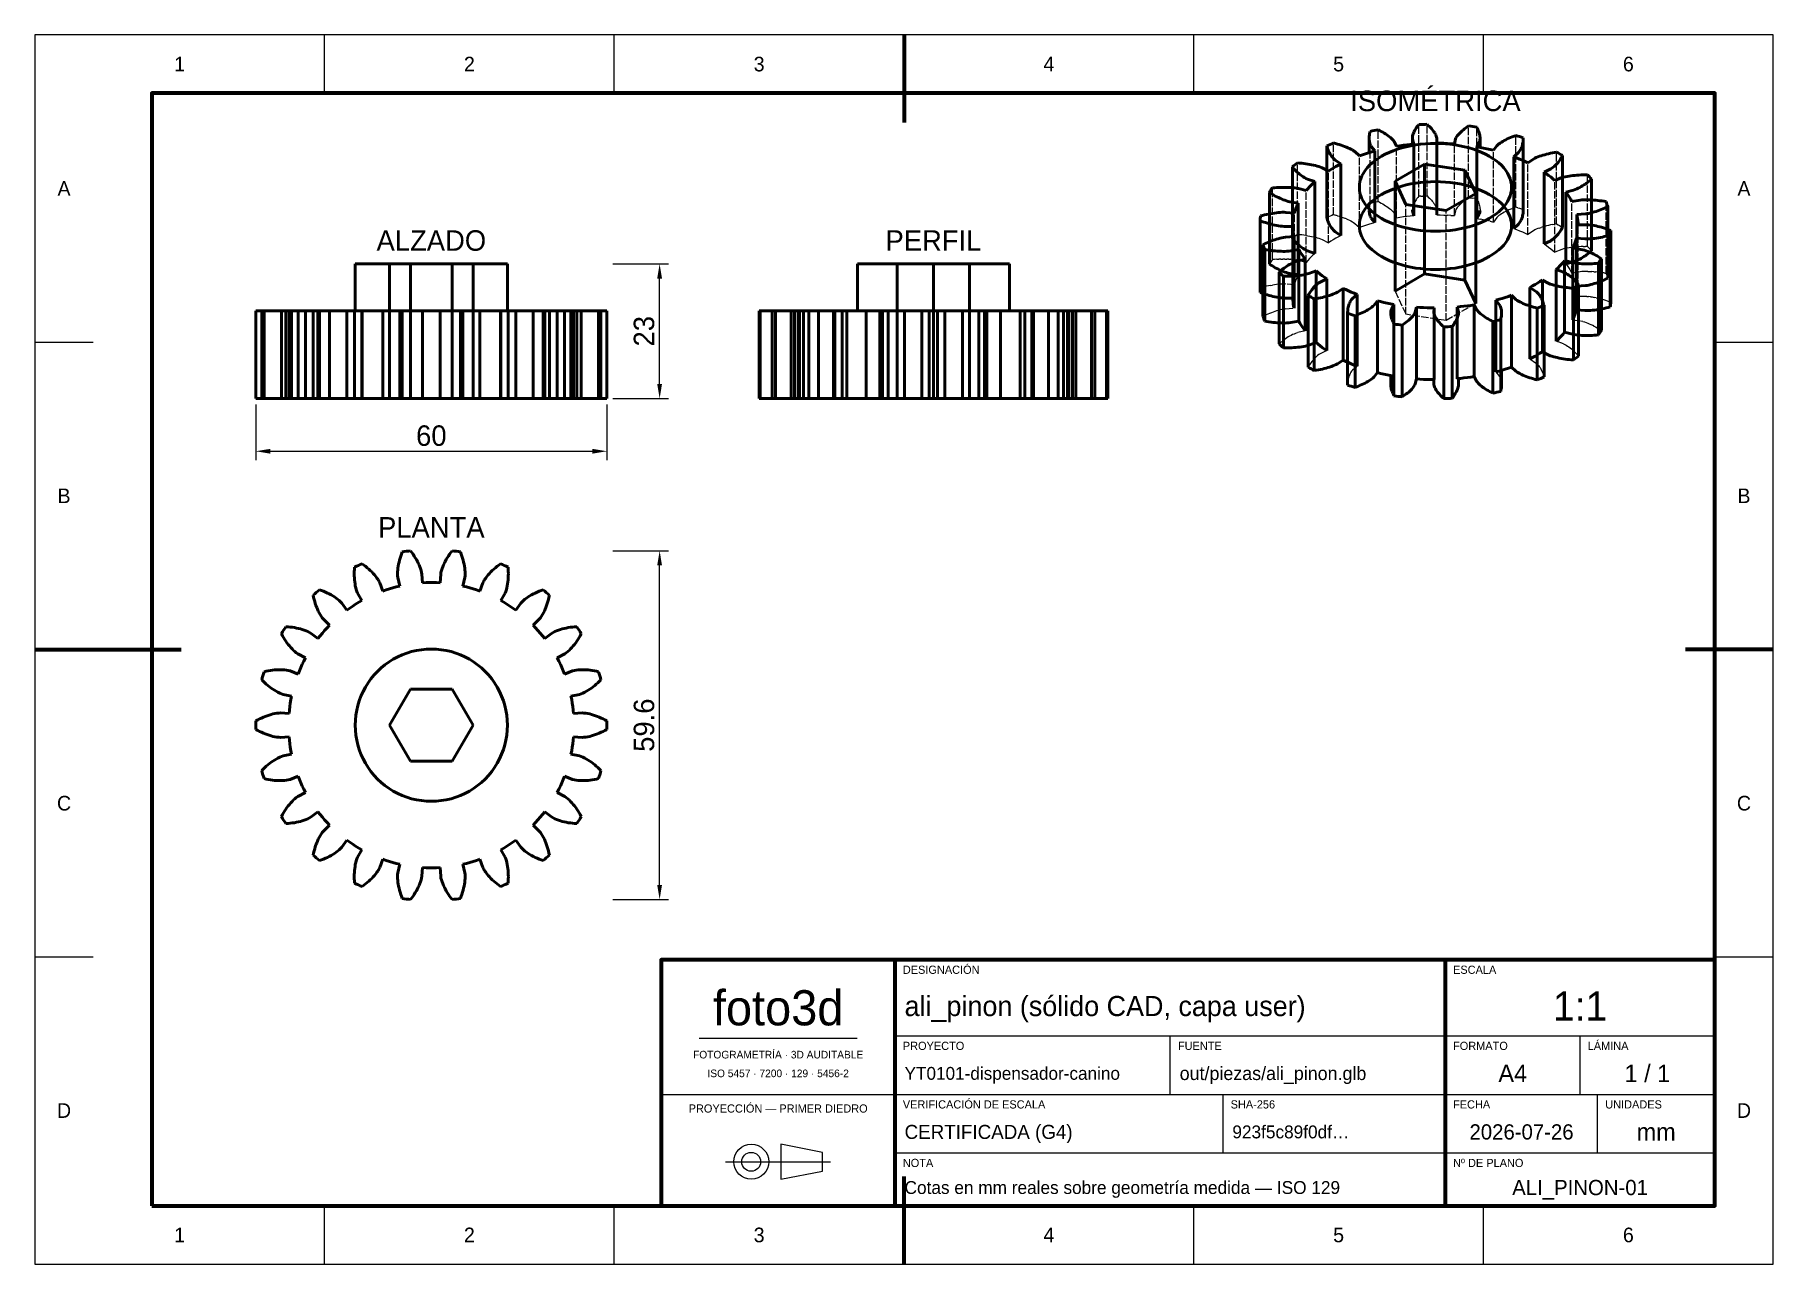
# Model space of a CAD drawing. Header units: millimetres. Extents: x 0 to 297, y 0 to 210.
import ezdxf
from ezdxf.enums import TextEntityAlignment as Align

# ---------------------------------------------------------------- set-up
doc = ezdxf.new("R2010")
doc.units = ezdxf.units.MM
doc.linetypes.add('DASHED', pattern=[1.524, 1.27, -0.254])
for name, color, linetype, lineweight in [('COTAS', 7, 'CONTINUOUS', 25), ('FINA', 7, 'CONTINUOUS', 18), ('NORMA', 7, 'CONTINUOUS', 70), ('OCULTA', 8, 'DASHED', 25), ('TEXTO', 7, 'CONTINUOUS', 25), ('VISIBLE', 7, 'CONTINUOUS', 50)]:
    doc.layers.add(name, color=color, linetype=linetype, lineweight=lineweight)
doc.dimstyles.new('F3D_1000', dxfattribs={"dimtxt": 3.5, "dimasz": 2.5, "dimexe": 1.5, "dimexo": 1, "dimgap": 0.9, "dimtad": 1, "dimdec": 1, "dimdsep": 46, "dimcen": 2.5, "dimazin": 3, "dimtfac": 1, "dimtmove": 0, "dimatfit": 3})

msp = doc.modelspace()

# ---------------------------------------------------------------- texts
at = {"layer": 'TEXTO'}
for s, height, p in [('1', 2.5, (24.75, 205)), ('2', 2.5, (74.25, 205)), ('3', 2.5, (123.75, 205)), ('4', 2.5, (173.25, 205)), ('5', 2.5, (222.75, 205)), ('6', 2.5, (272.25, 205)), ('ISOMÉTRICA', 3.5, (239.29, 198.71)), ('A', 2.5, (5, 183.75)), ('A', 2.5, (292, 183.75)), ('ALZADO', 3.5, (67.75, 174.86)), ('PERFIL', 3.5, (153.53, 174.86)), ('B', 2.5, (5, 131.25)), ('B', 2.5, (292, 131.25)), ('PLANTA', 3.5, (67.75, 125.86)), ('C', 2.5, (5, 78.75)), ('C', 2.5, (292, 78.75)), ('foto3d', 6, (127, 43.8)), ('1:1', 5, (264, 44.1)), ('FOTOGRAMETRÍA · 3D AUDITABLE', 1.3, (127, 35.8)), ('ISO 5457 · 7200 · 129 · 5456-2', 1.3, (127, 32.6)), ('A4', 3, (252.5, 32.6)), ('1 / 1', 3, (275.5, 32.6)), ('D', 2.5, (5, 26.25)), ('PROYECCIÓN — PRIMER DIEDRO', 1.4, (127, 26.6)), ('D', 2.5, (292, 26.25)), ('2026-07-26', 2.6, (254, 22.6)), ('mm', 3, (277, 22.6)), ('ALI_PINON-01', 2.6, (264, 13.1)), ('1', 2.5, (24.75, 5)), ('2', 2.5, (74.25, 5)), ('3', 2.5, (123.75, 5)), ('4', 2.5, (173.25, 5)), ('5', 2.5, (222.75, 5)), ('6', 2.5, (272.25, 5))]:
    msp.add_text(s, height=height, dxfattribs=at).set_placement(p, align=Align.MIDDLE_CENTER)
for s, p in [('DESIGNACIÓN', (148.3, 49.6)), ('ESCALA', (242.3, 49.6)), ('PROYECTO', (148.3, 36.6)), ('FUENTE', (195.3, 36.6)), ('FORMATO', (242.3, 36.6)), ('LÁMINA', (265.3, 36.6)), ('VERIFICACIÓN DE ESCALA', (148.3, 26.6)), ('SHA-256', (204.3, 26.6)), ('FECHA', (242.3, 26.6)), ('UNIDADES', (268.3, 26.6)), ('NOTA', (148.3, 16.6)), ('Nº DE PLANO', (242.3, 16.6))]:
    msp.add_text(s, height=1.4, dxfattribs=at).set_placement(p)
for s, height, p in [('ali_pinon (sólido CAD, capa user)', 3.4394, (148.6, 44.1)), ('YT0101-dispensador-canino', 2.19, (148.6, 32.6)), ('out/piezas/ali_pinon.glb', 2.2812, (195.6, 32.6)), ('CERTIFICADA (G4)', 2.4, (148.6, 22.6)), ('923f5c89f0df…', 2.2, (204.6, 22.6)), ('Cotas en mm reales sobre geometría medida — ISO 129', 2.2, (148.6, 13.1))]:
    msp.add_text(s, height=height, dxfattribs=at).set_placement(p, align=Align.MIDDLE_LEFT)

# ---------------------------------------------------------------- dimensions: what is measured, and where the dimension line sits
at = {"layer": 'COTAS'}
for base, p1, p2 in [((106.75, 147.86), (97.75, 147.86), (97.75, 170.86)), ((106.75, 62.29), (97.75, 62.29), (97.75, 121.86))]:
    msp.add_linear_dim(base=base, p1=p1, p2=p2, angle=90, dimstyle='F3D_1000', dxfattribs=at).render()
msp.add_linear_dim(base=(37.75, 138.86), p1=(37.75, 147.86), p2=(97.75, 147.86), dimstyle='F3D_1000', dxfattribs=at).render()

# ---------------------------------------------------------------- linework, layer by layer
at = {"layer": 'FINA'}
for p, q in [((49.5, 200), (49.5, 210)), ((99, 200), (99, 210)), ((148.5, 200), (148.5, 210)), ((198, 200), (198, 210)), ((247.5, 200), (247.5, 210)), ((0, 157.5), (10, 157.5)), ((287, 157.5), (297, 157.5)), ((0, 105), (10, 105)), ((287, 105), (297, 105)), ((0, 52.5), (10, 52.5)), ((287, 52.5), (297, 52.5)), ((147, 39), (241, 39)), ((194, 29), (194, 39)), ((241, 39), (287, 39)), ((264, 29), (264, 39)), ((113.5, 38.6), (140.5, 38.6)), ((107, 29), (147, 29)), ((147, 29), (241, 29)), ((203, 19), (203, 29)), ((241, 29), (287, 29)), ((267, 19), (267, 29)), ((147, 19), (241, 19)), ((241, 19), (287, 19)), ((118.03, 17.5), (135.97, 17.5)), ((49.5, 0), (49.5, 10)), ((99, 0), (99, 10)), ((148.5, 0), (148.5, 10)), ((198, 0), (198, 10)), ((247.5, 0), (247.5, 10))]:
    msp.add_line(p, q, dxfattribs=at)
msp.add_lwpolyline([(0, 0), (297, 0), (297, 210), (0, 210)], close=True, dxfattribs=at)
at = {"layer": 'NORMA'}
for p, q in [((148.5, 210), (148.5, 195)), ((0, 105), (25, 105)), ((297, 105), (282, 105)), ((147, 10), (147, 52)), ((241, 10), (241, 52)), ((148.5, 0), (148.5, 15))]:
    msp.add_line(p, q, dxfattribs=at)
for points in [[(20, 10), (287, 10), (287, 200), (20, 200)], [(107, 10), (287, 10), (287, 52), (107, 52)]]:
    msp.add_lwpolyline(points, close=True, dxfattribs=at)
at = {"layer": 'OCULTA'}
for p, q in [((228.13, 181.24), (228.13, 193.49)), ((229.48, 181.53), (229.48, 193.78)), ((236.43, 182.41), (236.43, 194.65)), ((237.87, 182.47), (237.87, 194.71)), ((244.96, 182.17), (244.96, 194.42)), ((246.37, 182), (246.37, 194.24)), ((221.89, 179.28), (221.89, 191.52)), ((232.64, 178.7), (232.64, 190.95)), ((242.53, 179.11), (242.53, 191.36)), ((249.2, 178.02), (249.2, 190.27)), ((253.03, 180.56), (253.03, 192.81)), ((215.71, 175.87), (215.71, 188.12)), ((226.3, 177.07), (226.3, 189.32)), ((255.08, 175.89), (255.08, 188.13)), ((259.99, 177.7), (259.99, 189.95)), ((221.02, 174.48), (221.02, 186.73)), ((259.67, 172.88), (259.67, 185.13)), ((265.27, 173.83), (265.27, 186.07)), ((211.44, 171.6), (211.44, 183.85)), ((217.21, 171.13), (217.21, 183.38)), ((228.13, 181.24), (228.08, 181.03)), ((228.13, 181.24), (228.47, 181.32)), ((228.8, 181.39), (228.47, 181.32)), ((229.14, 181.46), (228.8, 181.39)), ((229.14, 181.46), (229.48, 181.53)), ((229.76, 181.39), (229.48, 181.53)), ((229.76, 181.39), (230.03, 181.25)), ((230.03, 181.25), (230.29, 181.11)), ((235.67, 181.24), (235.59, 181.05)), ((235.77, 181.44), (235.67, 181.24)), ((235.88, 181.63), (235.77, 181.44)), ((236.01, 181.82), (235.88, 181.63)), ((236.14, 182.02), (236.01, 181.82)), ((236.28, 182.21), (236.14, 182.02)), ((236.43, 182.41), (236.28, 182.21)), ((236.79, 182.43), (236.43, 182.41)), ((236.79, 182.43), (237.15, 182.44)), ((237.51, 182.45), (237.15, 182.44)), ((237.51, 182.45), (237.87, 182.47)), ((237.87, 182.47), (238.06, 182.29)), ((238.06, 182.29), (238.25, 182.11)), ((238.25, 182.11), (238.43, 181.92)), ((238.43, 181.92), (238.6, 181.74)), ((238.6, 181.74), (238.76, 181.56)), ((238.76, 181.56), (238.9, 181.38)), ((238.9, 181.38), (239.04, 181.19)), ((239.04, 181.19), (239.16, 181.01)), ((243.67, 181.18), (243.49, 181.01)), ((243.86, 181.35), (243.67, 181.18)), ((244.06, 181.52), (243.86, 181.35)), ((244.27, 181.68), (244.06, 181.52)), ((244.49, 181.85), (244.27, 181.68)), ((244.72, 182.01), (244.49, 181.85)), ((244.96, 182.17), (244.72, 182.01)), ((244.96, 182.17), (245.31, 182.13)), ((245.31, 182.13), (245.67, 182.09)), ((246.02, 182.04), (245.67, 182.09)), ((246.02, 182.04), (246.37, 182)), ((246.37, 182), (246.47, 181.79)), ((246.47, 181.79), (246.56, 181.59)), ((246.56, 181.59), (246.64, 181.38)), ((246.64, 181.38), (246.72, 181.18)), ((246.72, 181.18), (246.78, 180.98)), ((262.61, 169.26), (262.61, 181.5)), ((268.44, 169.25), (268.44, 181.5)), ((209.42, 166.81), (209.42, 179.06)), ((215.2, 167.3), (215.2, 179.55)), ((221.02, 178.91), (220.74, 178.78)), ((221.31, 179.03), (221.02, 178.91)), ((221.6, 179.15), (221.31, 179.03)), ((221.89, 179.28), (221.6, 179.15)), ((221.89, 179.28), (222.23, 179.19)), ((222.55, 179.09), (222.23, 179.19)), ((222.55, 179.09), (222.87, 179)), ((222.87, 179), (223.19, 178.9)), ((223.19, 178.9), (223.49, 178.79)), ((223.49, 178.79), (223.78, 178.68)), ((224.07, 178.57), (223.78, 178.68)), ((224.07, 178.57), (224.34, 178.45)), ((224.34, 178.45), (224.61, 178.33)), ((224.61, 178.33), (224.86, 178.21)), ((224.86, 178.21), (225.1, 178.07)), ((227.98, 180.2), (227.97, 180)), ((227.99, 180.41), (227.98, 180.2)), ((228.01, 180.61), (227.99, 180.41)), ((228.04, 180.82), (228.01, 180.61)), ((228.08, 181.03), (228.04, 180.82)), ((230.29, 181.11), (230.54, 180.96)), ((230.54, 180.96), (230.78, 180.81)), ((230.78, 180.81), (231.01, 180.66)), ((231.01, 180.66), (231.23, 180.5)), ((231.23, 180.5), (231.43, 180.34)), ((231.43, 180.34), (231.63, 180.19)), ((231.63, 180.19), (231.81, 180.02)), ((231.81, 180.02), (231.98, 179.86)), ((231.98, 179.86), (232.12, 179.69)), ((232.12, 179.69), (232.24, 179.52)), ((232.24, 179.52), (232.64, 178.7)), ((233.23, 178.8), (232.64, 178.7)), ((233.81, 178.88), (233.23, 178.8)), ((234.4, 178.95), (233.81, 178.88)), ((234.25, 162.25), (234.25, 181.03)), ((235, 179.02), (234.4, 178.95)), ((235.59, 179.07), (235, 179.02)), ((235.37, 180.29), (235.35, 180.1)), ((235.4, 180.47), (235.37, 180.29)), ((235.45, 180.67), (235.4, 180.47)), ((235.51, 180.86), (235.45, 180.67)), ((235.59, 181.05), (235.51, 180.86)), ((239.16, 181.01), (239.27, 180.82)), ((239.27, 180.82), (239.36, 180.64)), ((239.36, 180.64), (239.44, 180.45)), ((239.44, 180.45), (239.5, 180.27)), ((239.5, 180.27), (239.53, 180.08)), ((239.52, 179.24), (240.12, 179.23)), ((240.12, 179.23), (240.73, 179.21)), ((240.73, 179.21), (241.33, 179.19)), ((241.13, 161.19), (241.13, 179.97)), ((241.93, 179.15), (241.33, 179.19)), ((241.93, 179.15), (242.53, 179.11)), ((242.72, 179.95), (242.53, 179.11)), ((242.8, 180.13), (242.72, 179.95)), ((242.9, 180.31), (242.8, 180.13)), ((243.03, 180.49), (242.9, 180.31)), ((243.17, 180.66), (243.03, 180.49)), ((243.32, 180.84), (243.17, 180.66)), ((243.49, 181.01), (243.32, 180.84)), ((246.38, 178.63), (246.95, 178.52)), ((246.78, 180.98), (246.83, 180.78)), ((246.83, 180.78), (246.87, 180.58)), ((246.87, 180.58), (246.9, 180.39)), ((246.9, 180.39), (246.91, 180.19)), ((246.91, 180.19), (246.91, 180)), ((247.52, 178.41), (246.95, 178.52)), ((247.52, 178.41), (248.09, 178.29)), ((248.65, 178.16), (248.09, 178.29)), ((249.8, 178.79), (249.2, 178.02)), ((249.96, 178.95), (249.8, 178.79)), ((250.15, 179.11), (249.96, 178.95)), ((250.35, 179.26), (250.15, 179.11)), ((250.57, 179.4), (250.35, 179.26)), ((250.8, 179.55), (250.57, 179.4)), ((251.05, 179.68), (250.8, 179.55)), ((251.3, 179.82), (251.05, 179.68)), ((251.57, 179.95), (251.3, 179.82)), ((251.84, 180.08), (251.57, 179.95)), ((252.13, 180.2), (251.84, 180.08)), ((252.13, 180.2), (252.42, 180.33)), ((252.72, 180.45), (252.42, 180.33)), ((253.03, 180.56), (252.72, 180.45)), ((253.35, 180.46), (253.03, 180.56)), ((253.35, 180.46), (253.67, 180.37)), ((253.67, 180.37), (253.98, 180.27)), ((253.98, 180.27), (254.29, 180.16)), ((215.06, 175.38), (214.85, 175.21)), ((215.27, 175.54), (215.06, 175.38)), ((215.49, 175.71), (215.27, 175.54)), ((215.71, 175.87), (215.49, 175.71)), ((216.08, 175.84), (215.71, 175.87)), ((216.44, 175.81), (216.08, 175.84)), ((216.79, 175.77), (216.44, 175.81)), ((217.14, 175.72), (216.79, 175.77)), ((217.14, 175.72), (217.48, 175.67)), ((217.48, 175.67), (217.82, 175.61)), ((217.82, 175.61), (218.14, 175.55)), ((218.14, 175.55), (218.47, 175.48)), ((218.47, 175.48), (218.78, 175.41)), ((219.08, 175.33), (218.78, 175.41)), ((219.08, 175.33), (219.38, 175.24)), ((219.38, 175.24), (219.66, 175.15)), ((222.27, 175.24), (221.84, 174.99)), ((222.71, 175.48), (222.27, 175.24)), ((223.15, 175.71), (222.71, 175.48)), ((225.1, 178.07), (225.32, 177.94)), ((225.32, 177.94), (225.52, 177.79)), ((225.52, 177.79), (226.3, 177.07)), ((226.82, 177.26), (226.3, 177.07)), ((227.34, 177.43), (226.82, 177.26)), ((227.87, 177.6), (227.34, 177.43)), ((228.41, 177.76), (227.87, 177.6)), ((228.95, 177.91), (228.41, 177.76)), ((248.65, 178.16), (249.2, 178.02)), ((252.66, 176.93), (253.16, 176.74)), ((253.16, 176.74), (253.65, 176.53)), ((253.65, 176.53), (254.14, 176.33)), ((254.14, 176.33), (254.61, 176.11)), ((254.61, 176.11), (255.08, 175.89)), ((256.03, 176.53), (255.08, 175.89)), ((256.26, 176.66), (256.03, 176.53)), ((256.51, 176.78), (256.26, 176.66)), ((256.78, 176.89), (256.51, 176.78)), ((257.06, 176.99), (256.78, 176.89)), ((257.06, 176.99), (257.36, 177.09)), ((257.66, 177.18), (257.36, 177.09)), ((257.97, 177.27), (257.66, 177.18)), ((258.29, 177.35), (257.97, 177.27)), ((258.61, 177.43), (258.29, 177.35)), ((258.94, 177.51), (258.61, 177.43)), ((259.29, 177.58), (258.94, 177.51)), ((259.29, 177.58), (259.63, 177.64)), ((259.99, 177.7), (259.63, 177.64)), ((259.99, 177.7), (260.25, 177.56)), ((260.25, 177.56), (260.5, 177.41)), ((260.5, 177.41), (260.75, 177.26)), ((260.75, 177.26), (261, 177.12)), ((263.66, 165.3), (263.66, 177.55)), ((218.34, 172.36), (218.04, 172.06)), ((218.66, 172.66), (218.34, 172.36)), ((219.66, 175.15), (219.92, 175.04)), ((219.92, 175.04), (221.02, 174.48)), ((221.42, 174.74), (221.02, 174.48)), ((221.84, 174.99), (221.42, 174.74)), ((257.86, 174.28), (258.25, 174.01)), ((258.25, 174.01), (258.62, 173.74)), ((258.62, 173.74), (258.98, 173.46)), ((258.98, 173.46), (259.33, 173.17)), ((259.33, 173.17), (259.67, 172.88)), ((260.89, 173.35), (259.67, 172.88)), ((261.18, 173.43), (260.89, 173.35)), ((261.48, 173.51), (261.18, 173.43)), ((261.48, 173.51), (261.79, 173.57)), ((262.11, 173.62), (261.79, 173.57)), ((262.44, 173.67), (262.11, 173.62)), ((262.44, 173.67), (262.78, 173.71)), ((263.12, 173.74), (262.78, 173.71)), ((263.12, 173.74), (263.46, 173.77)), ((263.81, 173.79), (263.46, 173.77)), ((264.17, 173.81), (263.81, 173.79)), ((264.53, 173.82), (264.17, 173.81)), ((264.53, 173.82), (264.9, 173.83)), ((265.27, 173.83), (264.9, 173.83)), ((265.27, 173.83), (265.44, 173.65)), ((265.44, 173.65), (265.62, 173.47)), ((265.62, 173.47), (265.79, 173.28)), ((265.79, 173.28), (265.96, 173.1)), ((54.75, 170.86), (54.77, 170.86)), ((54.77, 170.86), (54.86, 170.86)), ((54.86, 170.86), (55, 170.86)), ((55, 170.86), (55.19, 170.86)), ((55.19, 170.86), (55.44, 170.86)), ((55.44, 170.86), (55.73, 170.86)), ((55.73, 170.86), (56.09, 170.86)), ((56.09, 170.86), (56.49, 170.86)), ((56.49, 170.86), (56.94, 170.86)), ((56.94, 170.86), (57.43, 170.86)), ((57.43, 170.86), (57.97, 170.86)), ((57.97, 170.86), (58.55, 170.86)), ((58.55, 170.86), (59.17, 170.86)), ((59.17, 170.86), (59.83, 170.86)), ((59.83, 170.86), (60.52, 170.86)), ((60.52, 170.86), (61.25, 170.86)), ((64.18, 170.86), (60.62, 170.86)), ((61.25, 170.86), (62, 170.86)), ((62, 170.86), (62.77, 170.86)), ((62.77, 170.86), (63.57, 170.86)), ((63.57, 170.86), (64.38, 170.86)), ((64.18, 147.86), (64.18, 170.86)), ((64.18, 170.86), (71.31, 170.86)), ((64.38, 170.86), (65.21, 170.86)), ((65.21, 170.86), (66.05, 170.86)), ((66.05, 170.86), (66.9, 170.86)), ((66.9, 170.86), (67.75, 170.86)), ((67.75, 170.86), (68.6, 170.86)), ((68.6, 170.86), (69.44, 170.86)), ((69.44, 170.86), (70.28, 170.86)), ((70.28, 170.86), (71.11, 170.86)), ((71.11, 170.86), (71.92, 170.86)), ((71.31, 147.86), (71.31, 170.86)), ((71.31, 170.86), (74.88, 170.86)), ((71.92, 170.86), (72.72, 170.86)), ((72.72, 170.86), (73.5, 170.86)), ((73.5, 170.86), (74.25, 170.86)), ((74.97, 170.86), (74.25, 170.86)), ((74.97, 170.86), (75.66, 170.86)), ((75.66, 170.86), (76.32, 170.86)), ((76.94, 170.86), (76.32, 170.86)), ((76.94, 170.86), (77.52, 170.86)), ((77.52, 170.86), (78.06, 170.86)), ((78.55, 170.86), (78.06, 170.86)), ((78.55, 170.86), (79, 170.86)), ((79.4, 170.86), (79, 170.86)), ((79.76, 170.86), (79.4, 170.86)), ((79.76, 170.86), (80.06, 170.86)), ((80.3, 170.86), (80.06, 170.86)), ((80.5, 170.86), (80.3, 170.86)), ((80.63, 170.86), (80.5, 170.86)), ((80.72, 170.86), (80.63, 170.86)), ((80.75, 170.86), (80.72, 170.86)), ((140.53, 170.86), (140.56, 170.86)), ((140.56, 170.86), (140.64, 170.86)), ((140.64, 170.86), (140.78, 170.86)), ((140.78, 170.86), (140.98, 170.86)), ((140.98, 170.86), (141.22, 170.86)), ((141.22, 170.86), (141.52, 170.86)), ((141.52, 170.86), (141.87, 170.86)), ((141.87, 170.86), (142.28, 170.86)), ((142.72, 170.86), (142.28, 170.86)), ((142.72, 170.86), (143.22, 170.86)), ((143.22, 170.86), (143.76, 170.86)), ((144.34, 170.86), (143.76, 170.86)), ((144.34, 170.86), (144.96, 170.86)), ((144.96, 170.86), (145.62, 170.86)), ((146.31, 170.86), (145.62, 170.86)), ((146.31, 170.86), (147.03, 170.86)), ((147.78, 170.86), (147.03, 170.86)), ((147.36, 147.86), (147.36, 170.86)), ((153.53, 170.86), (147.36, 170.86)), ((147.36, 170.86), (147.36, 170.86)), ((148.56, 170.86), (147.78, 170.86)), ((148.56, 170.86), (149.36, 170.86)), ((150.17, 170.86), (149.36, 170.86)), ((151, 170.86), (150.17, 170.86)), ((151.84, 170.86), (151, 170.86)), ((152.68, 170.86), (151.84, 170.86)), ((153.53, 170.86), (152.68, 170.86)), ((159.71, 170.86), (153.53, 170.86)), ((153.53, 147.86), (153.53, 170.86)), ((154.38, 170.86), (153.53, 170.86)), ((155.23, 170.86), (154.38, 170.86)), ((156.07, 170.86), (155.23, 170.86)), ((156.9, 170.86), (156.07, 170.86)), ((157.71, 170.86), (156.9, 170.86)), ((158.51, 170.86), (157.71, 170.86)), ((159.28, 170.86), (158.51, 170.86)), ((160.03, 170.86), (159.28, 170.86)), ((159.71, 147.86), (159.71, 170.86)), ((159.71, 170.86), (159.71, 170.86)), ((160.76, 170.86), (160.03, 170.86)), ((161.45, 170.86), (160.76, 170.86)), ((162.11, 170.86), (161.45, 170.86)), ((162.73, 170.86), (162.11, 170.86)), ((163.31, 170.86), (162.73, 170.86)), ((163.85, 170.86), (163.31, 170.86)), ((164.34, 170.86), (163.85, 170.86)), ((164.79, 170.86), (164.34, 170.86)), ((165.19, 170.86), (164.79, 170.86)), ((165.54, 170.86), (165.19, 170.86)), ((165.84, 170.86), (165.54, 170.86)), ((166.09, 170.86), (165.84, 170.86)), ((166.28, 170.86), (166.09, 170.86)), ((166.42, 170.86), (166.28, 170.86)), ((166.51, 170.86), (166.42, 170.86)), ((166.53, 170.86), (166.51, 170.86)), ((211.06, 171.02), (210.94, 170.83)), ((211.18, 171.22), (211.06, 171.02)), ((211.31, 171.41), (211.18, 171.22)), ((211.44, 171.6), (211.31, 171.41)), ((211.8, 171.63), (211.44, 171.6)), ((212.17, 171.66), (211.8, 171.63)), ((212.17, 171.66), (212.53, 171.68)), ((212.88, 171.69), (212.53, 171.68)), ((212.88, 171.69), (213.24, 171.7)), ((213.59, 171.7), (213.24, 171.7)), ((213.59, 171.7), (213.93, 171.69)), ((214.27, 171.68), (213.93, 171.69)), ((214.27, 171.68), (214.61, 171.66)), ((214.94, 171.63), (214.61, 171.66)), ((214.94, 171.63), (215.26, 171.6)), ((215.26, 171.6), (215.58, 171.55)), ((215.88, 171.49), (215.58, 171.55)), ((215.88, 171.49), (217.21, 171.13)), ((217.48, 171.45), (217.21, 171.13)), ((217.75, 171.76), (217.48, 171.45)), ((218.04, 172.06), (217.75, 171.76)), ((261.56, 170.89), (261.79, 170.57)), ((261.79, 170.57), (262.02, 170.25)), ((262.02, 170.25), (262.23, 169.92)), ((262.23, 169.92), (262.43, 169.59)), ((262.43, 169.59), (262.61, 169.26)), ((264.01, 169.5), (262.61, 169.26)), ((264.33, 169.54), (264.01, 169.5)), ((264.65, 169.56), (264.33, 169.54)), ((264.98, 169.57), (264.65, 169.56)), ((265.32, 169.57), (264.98, 169.57)), ((265.32, 169.57), (265.65, 169.56)), ((265.65, 169.56), (265.99, 169.54)), ((266.34, 169.52), (265.99, 169.54)), ((266.34, 169.52), (266.68, 169.49)), ((267.03, 169.45), (266.68, 169.49)), ((267.03, 169.45), (267.38, 169.41)), ((267.38, 169.41), (267.73, 169.36)), ((268.09, 169.31), (267.73, 169.36)), ((268.09, 169.31), (268.44, 169.25)), ((209.36, 166.4), (209.34, 166.19)), ((209.39, 166.61), (209.36, 166.4)), ((209.42, 166.81), (209.39, 166.61)), ((209.76, 166.9), (209.42, 166.81)), ((210.1, 166.98), (209.76, 166.9)), ((210.43, 167.06), (210.1, 166.98)), ((210.77, 167.13), (210.43, 167.06)), ((211.11, 167.19), (210.77, 167.13)), ((211.11, 167.19), (211.44, 167.25)), ((211.78, 167.3), (211.44, 167.25)), ((212.11, 167.35), (211.78, 167.3)), ((212.44, 167.38), (212.11, 167.35)), ((212.77, 167.41), (212.44, 167.38)), ((213.1, 167.43), (212.77, 167.41)), ((213.42, 167.44), (213.1, 167.43)), ((213.75, 167.43), (213.42, 167.44)), ((215.2, 167.3), (213.75, 167.43)), ((215.29, 167.64), (215.2, 167.3)), ((215.41, 167.99), (215.29, 167.64)), ((215.54, 168.33), (215.41, 167.99)), ((215.68, 168.67), (215.54, 168.33)), ((215.84, 169), (215.68, 168.67)), ((263.45, 167.04), (263.52, 166.69)), ((263.52, 166.69), (263.58, 166.34)), ((263.58, 166.34), (263.62, 165.99)), ((268.44, 169.25), (268.52, 169.05)), ((268.52, 169.05), (268.6, 168.85)), ((268.6, 168.85), (268.68, 168.64)), ((268.68, 168.64), (268.75, 168.44)), ((209.34, 166.19), (209.32, 165.99)), ((232.4, 166.23), (234.25, 162.25)), ((246.18, 164.1), (241.13, 161.19)), ((263.62, 165.99), (263.65, 165.65)), ((263.65, 165.65), (263.66, 165.3)), ((265.13, 165.31), (263.66, 165.3)), ((265.13, 165.31), (265.45, 165.29)), ((265.77, 165.25), (265.45, 165.29)), ((265.77, 165.25), (266.09, 165.21)), ((266.09, 165.21), (266.41, 165.15)), ((266.73, 165.09), (266.41, 165.15)), ((266.73, 165.09), (267.05, 165.02)), ((267.05, 165.02), (267.37, 164.94)), ((267.68, 164.86), (267.37, 164.94)), ((267.68, 164.86), (268, 164.77)), ((268, 164.77), (268.32, 164.67)), ((268.32, 164.67), (268.63, 164.57)), ((268.63, 164.57), (268.94, 164.46)), ((269.25, 164.34), (268.94, 164.46)), ((37.75, 162.86), (37.75, 162.86)), ((37.75, 147.86), (37.75, 162.86)), ((37.75, 162.86), (37.75, 162.86)), ((37.75, 162.86), (38.08, 162.86)), ((38.08, 162.86), (38.4, 162.86)), ((38.4, 162.86), (38.73, 162.86)), ((38.73, 162.86), (39.06, 162.86)), ((38.77, 162.86), (39.03, 162.86)), ((38.77, 162.86), (38.86, 162.86)), ((38.86, 162.86), (38.96, 162.86)), ((38.96, 162.86), (39.06, 162.86)), ((39.03, 162.86), (39.29, 162.86)), ((39.06, 162.86), (39.38, 162.86)), ((39.06, 162.86), (39.17, 162.86)), ((39.17, 147.86), (39.17, 162.86)), ((39.17, 162.86), (39.53, 162.86)), ((39.29, 162.86), (39.56, 162.86)), ((39.38, 162.86), (39.71, 162.86)), ((39.53, 162.86), (39.89, 162.86)), ((39.56, 162.86), (39.84, 162.86)), ((39.71, 162.86), (40.04, 162.86)), ((39.84, 162.86), (40.11, 162.86)), ((39.89, 162.86), (40.25, 162.86)), ((40.04, 162.86), (40.37, 162.86)), ((40.11, 162.86), (40.39, 162.86)), ((40.25, 162.86), (40.6, 162.86)), ((40.37, 162.86), (40.69, 162.86)), ((40.39, 162.86), (40.67, 162.86)), ((40.6, 162.86), (40.95, 162.86)), ((40.67, 162.86), (40.96, 162.86)), ((40.69, 162.86), (41.02, 162.86)), ((40.95, 162.86), (41.3, 162.86)), ((40.96, 162.86), (41.25, 162.86)), ((41.02, 162.86), (41.34, 162.86)), ((41.25, 162.86), (41.54, 162.86)), ((41.3, 162.86), (41.65, 162.86)), ((41.34, 162.86), (41.67, 162.86)), ((41.54, 162.86), (41.84, 162.86)), ((41.65, 162.86), (41.99, 162.86)), ((41.67, 162.86), (41.99, 162.86)), ((41.84, 162.86), (42.14, 162.86)), ((41.99, 162.86), (43.45, 162.86)), ((41.99, 162.86), (42.33, 162.86)), ((42.13, 162.86), (42.3, 162.86)), ((42.13, 162.86), (42.32, 162.86)), ((42.14, 162.86), (42.44, 162.86)), ((42.3, 162.86), (42.49, 162.86)), ((42.32, 162.86), (42.51, 162.86)), ((42.33, 162.86), (42.66, 162.86)), ((42.44, 162.86), (43.88, 162.86)), ((42.49, 162.86), (42.68, 162.86)), ((42.51, 162.86), (42.7, 162.86)), ((42.66, 162.86), (42.99, 162.86)), ((42.68, 162.86), (42.88, 162.86)), ((42.7, 162.86), (42.9, 162.86)), ((42.88, 162.86), (43.08, 162.86)), ((42.9, 147.86), (42.9, 162.86)), ((42.9, 162.86), (43.27, 162.86)), ((42.99, 162.86), (43.31, 162.86)), ((43.08, 162.86), (43.29, 162.86)), ((43.27, 162.86), (43.64, 162.86)), ((43.29, 162.86), (43.5, 162.86)), ((43.31, 162.86), (43.62, 162.86)), ((43.45, 147.86), (43.45, 162.86)), ((43.45, 162.86), (43.51, 162.86)), ((43.5, 162.86), (43.72, 162.86)), ((43.51, 162.86), (43.58, 162.86)), ((43.58, 162.86), (43.66, 162.86)), ((43.62, 162.86), (44.99, 162.86)), ((43.64, 162.86), (43.99, 162.86)), ((43.66, 162.86), (43.76, 162.86)), ((43.72, 162.86), (43.95, 162.86)), ((43.76, 162.86), (43.88, 162.86)), ((43.95, 162.86), (44.19, 162.86)), ((43.99, 162.86), (44.35, 162.86)), ((44.19, 162.86), (44.43, 162.86)), ((44.35, 162.86), (44.7, 162.86)), ((44.43, 162.86), (44.68, 162.86)), ((44.68, 162.86), (44.95, 162.86)), ((44.7, 162.86), (45.04, 162.86)), ((44.95, 162.86), (46.24, 162.86)), ((44.99, 147.86), (44.99, 162.86)), ((44.99, 162.86), (45.21, 162.86)), ((45.04, 162.86), (45.37, 162.86)), ((45.21, 162.86), (45.45, 162.86)), ((45.37, 162.86), (45.7, 162.86)), ((45.45, 162.86), (45.7, 162.86)), ((45.7, 162.86), (45.96, 162.86)), ((45.7, 162.86), (46.02, 162.86)), ((45.96, 162.86), (46.24, 162.86)), ((46.02, 162.86), (46.34, 162.86)), ((46.34, 162.86), (46.64, 162.86)), ((46.64, 162.86), (46.93, 162.86)), ((46.93, 162.86), (47.21, 162.86)), ((48.37, 162.86), (47.21, 162.86)), ((47.56, 162.86), (47.64, 162.86)), ((47.56, 162.86), (47.83, 162.86)), ((47.64, 162.86), (47.73, 162.86)), ((47.73, 162.86), (47.83, 162.86)), ((47.83, 162.86), (47.93, 162.86)), ((47.83, 162.86), (48.1, 162.86)), ((47.93, 162.86), (48.04, 162.86)), ((48.04, 162.86), (48.16, 162.86)), ((48.1, 162.86), (48.37, 162.86)), ((48.16, 162.86), (48.29, 162.86)), ((48.29, 162.86), (48.43, 162.86)), ((48.37, 147.86), (48.37, 162.86)), ((48.37, 162.86), (48.74, 162.86)), ((48.37, 162.86), (48.65, 162.86)), ((48.43, 162.86), (48.58, 162.86)), ((48.58, 162.86), (48.74, 162.86)), ((48.65, 147.86), (48.65, 162.86)), ((48.65, 162.86), (48.99, 162.86)), ((48.74, 162.86), (48.91, 162.86)), ((48.74, 162.86), (49.13, 162.86)), ((48.91, 162.86), (49.1, 162.86)), ((48.99, 162.86), (49.33, 162.86)), ((49.1, 162.86), (49.3, 162.86)), ((49.13, 162.86), (49.52, 162.86)), ((49.3, 162.86), (50.35, 162.86)), ((49.33, 162.86), (49.66, 162.86)), ((49.52, 162.86), (49.93, 162.86)), ((49.66, 162.86), (49.99, 162.86)), ((49.93, 162.86), (50.35, 162.86)), ((49.99, 162.86), (50.3, 162.86)), ((50.61, 162.86), (50.3, 162.86)), ((50.61, 162.86), (50.91, 162.86)), ((50.91, 162.86), (51.2, 162.86)), ((51.2, 162.86), (51.48, 162.86)), ((51.48, 162.86), (51.74, 162.86)), ((51.74, 162.86), (52, 162.86)), ((52, 162.86), (52.24, 162.86)), ((52.24, 162.86), (52.46, 162.86)), ((52.46, 162.86), (53.32, 162.86)), ((53.32, 147.86), (53.32, 162.86)), ((53.32, 162.86), (53.81, 162.86)), ((53.81, 162.86), (54.31, 162.86)), ((54.31, 162.86), (54.82, 162.86)), ((54.59, 162.86), (54.59, 162.86)), ((54.59, 162.86), (54.6, 162.86)), ((54.59, 162.86), (54.59, 162.86)), ((54.59, 162.86), (54.61, 162.86)), ((54.6, 162.86), (54.63, 162.86)), ((54.61, 162.86), (54.63, 162.86)), ((54.63, 162.86), (54.66, 162.86)), ((54.63, 147.86), (54.63, 162.86)), ((54.63, 162.86), (54.96, 162.86)), ((54.66, 162.86), (54.71, 162.86)), ((54.71, 162.86), (54.76, 162.86)), ((54.75, 162.86), (54.77, 162.86)), ((54.76, 162.86), (54.83, 162.86)), ((54.77, 162.86), (54.86, 162.86)), ((54.82, 162.86), (55.34, 162.86)), ((54.83, 162.86), (54.92, 162.86)), ((54.86, 162.86), (55, 162.86)), ((54.92, 162.86), (55.02, 162.86)), ((54.96, 162.86), (55.28, 162.86)), ((55, 162.86), (55.19, 162.86)), ((55.02, 162.86), (55.15, 162.86)), ((55.15, 162.86), (55.86, 162.86)), ((55.19, 162.86), (55.44, 162.86)), ((55.28, 162.86), (55.61, 162.86)), ((55.34, 162.86), (55.86, 162.86)), ((55.44, 162.86), (55.73, 162.86)), ((55.61, 162.86), (55.94, 162.86)), ((55.73, 162.86), (56.09, 162.86)), ((55.94, 147.86), (55.94, 162.86)), ((55.94, 162.86), (56.24, 162.86)), ((56.09, 162.86), (56.49, 162.86)), ((56.24, 162.86), (56.52, 162.86)), ((56.49, 162.86), (56.94, 162.86)), ((56.8, 162.86), (56.52, 162.86)), ((56.8, 162.86), (57.07, 162.86)), ((56.94, 162.86), (57.43, 162.86)), ((57.32, 162.86), (57.07, 162.86)), ((57.32, 162.86), (57.57, 162.86)), ((57.43, 162.86), (57.97, 162.86)), ((57.81, 162.86), (57.57, 162.86)), ((57.81, 162.86), (58.04, 162.86)), ((57.97, 162.86), (58.55, 162.86)), ((58.25, 162.86), (58.04, 162.86)), ((58.25, 162.86), (58.45, 162.86)), ((58.64, 162.86), (58.45, 162.86)), ((58.55, 162.86), (59.17, 162.86)), ((58.8, 162.86), (58.64, 162.86)), ((58.8, 162.86), (58.94, 162.86)), ((59.44, 162.86), (58.94, 162.86)), ((59.17, 162.86), (59.83, 162.86)), ((59.44, 147.86), (59.44, 162.86)), ((59.44, 162.86), (60.01, 162.86)), ((59.83, 162.86), (60.52, 162.86)), ((60.01, 162.86), (60.59, 162.86)), ((60.52, 162.86), (61.25, 162.86)), ((60.59, 162.86), (61.17, 162.86)), ((61.17, 162.86), (61.75, 162.86)), ((61.25, 162.86), (62, 162.86)), ((61.75, 162.86), (62.34, 162.86)), ((61.97, 162.86), (61.98, 162.86)), ((61.97, 162.86), (61.97, 162.86)), ((61.97, 162.86), (62, 162.86)), ((61.98, 162.86), (62.01, 162.86)), ((62, 162.86), (62.77, 162.86)), ((62, 162.86), (62.04, 162.86)), ((62.01, 162.86), (62.34, 162.86)), ((62.04, 162.86), (62.09, 162.86)), ((62.09, 162.86), (62.15, 162.86)), ((62.15, 162.86), (62.23, 162.86)), ((62.23, 162.86), (62.31, 162.86)), ((62.31, 162.86), (62.41, 162.86)), ((62.41, 162.86), (62.52, 162.86)), ((62.52, 162.86), (62.64, 162.86)), ((62.64, 162.86), (62.77, 162.86)), ((62.77, 162.86), (63.57, 162.86)), ((62.77, 147.86), (62.77, 162.86)), ((62.77, 162.86), (63.12, 162.86)), ((63.12, 162.86), (63.48, 162.86)), ((63.48, 162.86), (63.83, 162.86)), ((63.57, 162.86), (64.38, 162.86)), ((63.83, 162.86), (64.19, 162.86)), ((64.19, 147.86), (64.19, 162.86)), ((64.19, 162.86), (64.41, 162.86)), ((64.38, 162.86), (65.21, 162.86)), ((64.41, 162.86), (64.62, 162.86)), ((64.62, 162.86), (64.82, 162.86)), ((64.82, 162.86), (65.01, 162.86)), ((65.19, 162.86), (65.01, 162.86)), ((65.36, 162.86), (65.19, 162.86)), ((65.21, 162.86), (66.05, 162.86)), ((65.52, 162.86), (65.36, 162.86)), ((65.66, 162.86), (65.52, 162.86)), ((65.79, 162.86), (65.66, 162.86)), ((65.79, 162.86), (65.91, 162.86)), ((66.01, 162.86), (65.91, 162.86)), ((66.09, 162.86), (66.01, 162.86)), ((66.05, 162.86), (66.9, 162.86)), ((66.15, 162.86), (66.09, 162.86)), ((66.24, 162.86), (66.15, 162.86)), ((66.24, 147.86), (66.24, 162.86)), ((66.24, 162.86), (66.84, 162.86)), ((66.84, 162.86), (67.44, 162.86)), ((66.9, 162.86), (67.75, 162.86)), ((67.44, 162.86), (68.05, 162.86)), ((67.75, 162.86), (68.6, 162.86)), ((68.05, 162.86), (68.65, 162.86)), ((68.6, 162.86), (69.44, 162.86)), ((68.65, 162.86), (69.25, 162.86)), ((69.25, 147.86), (69.25, 162.86)), ((69.25, 162.86), (69.35, 162.86)), ((69.35, 162.86), (69.4, 162.86)), ((69.4, 162.86), (69.48, 162.86)), ((69.44, 162.86), (70.28, 162.86)), ((69.48, 162.86), (69.58, 162.86)), ((69.58, 162.86), (69.7, 162.86)), ((69.7, 162.86), (69.83, 162.86)), ((69.83, 162.86), (69.98, 162.86)), ((69.98, 162.86), (70.13, 162.86)), ((70.13, 162.86), (70.3, 162.86)), ((70.28, 162.86), (71.11, 162.86)), ((70.3, 162.86), (70.48, 162.86)), ((70.48, 162.86), (70.67, 162.86)), ((70.67, 162.86), (70.87, 162.86)), ((70.87, 162.86), (71.08, 162.86)), ((71.08, 162.86), (71.3, 162.86)), ((71.11, 162.86), (71.92, 162.86)), ((71.3, 147.86), (71.3, 162.86)), ((71.3, 162.86), (71.66, 162.86)), ((71.66, 162.86), (72.01, 162.86)), ((71.92, 162.86), (72.72, 162.86)), ((72.01, 162.86), (72.37, 162.86)), ((72.37, 162.86), (72.73, 162.86)), ((72.72, 162.86), (73.5, 162.86)), ((72.73, 147.86), (72.73, 162.86)), ((72.85, 162.86), (72.73, 162.86)), ((72.85, 162.86), (72.97, 162.86)), ((73.08, 162.86), (72.97, 162.86)), ((73.18, 162.86), (73.08, 162.86)), ((73.15, 162.86), (73.48, 162.86)), ((73.15, 162.86), (73.74, 162.86)), ((73.26, 162.86), (73.18, 162.86)), ((73.34, 162.86), (73.26, 162.86)), ((73.34, 162.86), (73.4, 162.86)), ((73.45, 162.86), (73.4, 162.86)), ((73.49, 162.86), (73.45, 162.86)), ((73.51, 162.86), (73.48, 162.86)), ((73.52, 162.86), (73.49, 162.86)), ((73.5, 162.86), (74.25, 162.86)), ((73.52, 162.86), (73.51, 162.86)), ((73.52, 162.86), (73.52, 162.86)), ((73.74, 162.86), (74.32, 162.86)), ((74.97, 162.86), (74.25, 162.86)), ((74.32, 162.86), (74.9, 162.86)), ((74.9, 162.86), (75.48, 162.86)), ((74.97, 162.86), (75.66, 162.86)), ((75.48, 162.86), (76.05, 162.86)), ((75.66, 162.86), (76.32, 162.86)), ((76.05, 147.86), (76.05, 162.86)), ((76.05, 162.86), (76.55, 162.86)), ((76.94, 162.86), (76.32, 162.86)), ((76.55, 162.86), (76.69, 162.86)), ((76.69, 162.86), (76.86, 162.86)), ((76.86, 162.86), (77.04, 162.86)), ((76.94, 162.86), (77.52, 162.86)), ((77.04, 162.86), (77.24, 162.86)), ((77.24, 162.86), (77.46, 162.86)), ((77.46, 162.86), (77.68, 162.86)), ((77.52, 162.86), (78.06, 162.86)), ((77.68, 162.86), (77.92, 162.86)), ((77.92, 162.86), (78.17, 162.86)), ((78.55, 162.86), (78.06, 162.86)), ((78.17, 162.86), (78.42, 162.86)), ((78.42, 162.86), (78.69, 162.86)), ((78.55, 162.86), (79, 162.86)), ((78.69, 162.86), (78.97, 162.86)), ((78.97, 162.86), (79.26, 162.86)), ((79.4, 162.86), (79, 162.86)), ((79.26, 162.86), (79.55, 162.86)), ((79.76, 162.86), (79.4, 162.86)), ((79.55, 147.86), (79.55, 162.86)), ((79.88, 162.86), (79.55, 162.86)), ((80.34, 162.86), (79.63, 162.86)), ((79.63, 162.86), (80.15, 162.86)), ((79.76, 162.86), (80.06, 162.86)), ((79.88, 162.86), (80.21, 162.86)), ((80.3, 162.86), (80.06, 162.86)), ((80.15, 162.86), (80.67, 162.86)), ((80.21, 162.86), (80.53, 162.86)), ((80.5, 162.86), (80.3, 162.86)), ((80.34, 162.86), (80.47, 162.86)), ((80.57, 162.86), (80.47, 162.86)), ((80.63, 162.86), (80.5, 162.86)), ((80.86, 162.86), (80.53, 162.86)), ((80.66, 162.86), (80.57, 162.86)), ((80.72, 162.86), (80.63, 162.86)), ((80.73, 162.86), (80.66, 162.86)), ((80.67, 162.86), (81.18, 162.86)), ((80.75, 162.86), (80.72, 162.86)), ((80.78, 162.86), (80.73, 162.86)), ((80.83, 162.86), (80.78, 162.86)), ((80.86, 162.86), (80.83, 162.86)), ((80.86, 162.86), (80.89, 162.86)), ((80.86, 147.86), (80.86, 162.86)), ((80.86, 162.86), (80.88, 162.86)), ((80.9, 162.86), (80.88, 162.86)), ((80.9, 162.86), (80.89, 162.86)), ((80.91, 162.86), (80.9, 162.86)), ((80.91, 162.86), (80.9, 162.86)), ((81.18, 162.86), (81.68, 162.86)), ((81.68, 162.86), (82.17, 162.86)), ((82.17, 147.86), (82.17, 162.86)), ((82.17, 162.86), (83.04, 162.86)), ((83.04, 162.86), (83.25, 162.86)), ((83.25, 162.86), (83.49, 162.86)), ((83.49, 162.86), (83.75, 162.86)), ((83.75, 162.86), (84.01, 162.86)), ((84.01, 162.86), (84.29, 162.86)), ((84.29, 162.86), (84.58, 162.86)), ((84.58, 162.86), (84.88, 162.86)), ((84.88, 162.86), (85.19, 162.86)), ((85.14, 162.86), (86.19, 162.86)), ((85.56, 162.86), (85.14, 162.86)), ((85.19, 162.86), (85.5, 162.86)), ((85.5, 162.86), (85.83, 162.86)), ((85.97, 162.86), (85.56, 162.86)), ((85.83, 162.86), (86.16, 162.86)), ((86.36, 162.86), (85.97, 162.86)), ((86.16, 162.86), (86.5, 162.86)), ((86.39, 162.86), (86.19, 162.86)), ((86.36, 162.86), (86.75, 162.86)), ((86.39, 162.86), (86.58, 162.86)), ((86.5, 162.86), (86.84, 162.86)), ((86.75, 162.86), (86.58, 162.86)), ((86.91, 162.86), (86.75, 162.86)), ((87.12, 162.86), (86.75, 162.86)), ((86.84, 147.86), (86.84, 162.86)), ((86.84, 162.86), (87.12, 162.86)), ((86.91, 162.86), (87.06, 162.86)), ((87.2, 162.86), (87.06, 162.86)), ((87.12, 147.86), (87.12, 162.86)), ((87.12, 162.86), (88.29, 162.86)), ((87.39, 162.86), (87.12, 162.86)), ((87.33, 162.86), (87.2, 162.86)), ((87.33, 162.86), (87.45, 162.86)), ((87.39, 162.86), (87.66, 162.86)), ((87.56, 162.86), (87.45, 162.86)), ((87.67, 162.86), (87.56, 162.86)), ((87.93, 162.86), (87.66, 162.86)), ((87.76, 162.86), (87.67, 162.86)), ((87.85, 162.86), (87.76, 162.86)), ((87.85, 162.86), (87.93, 162.86)), ((88.29, 162.86), (88.56, 162.86)), ((88.56, 162.86), (88.85, 162.86)), ((88.85, 162.86), (89.16, 162.86)), ((89.16, 162.86), (89.47, 162.86)), ((89.25, 162.86), (90.54, 162.86)), ((89.53, 162.86), (89.25, 162.86)), ((89.47, 162.86), (89.79, 162.86)), ((89.53, 162.86), (89.79, 162.86)), ((90.04, 162.86), (89.79, 162.86)), ((89.79, 162.86), (90.12, 162.86)), ((90.04, 162.86), (90.28, 162.86)), ((90.12, 162.86), (90.45, 162.86)), ((90.5, 162.86), (90.28, 162.86)), ((90.45, 162.86), (90.8, 162.86)), ((90.5, 147.86), (90.5, 162.86)), ((90.5, 162.86), (91.87, 162.86)), ((90.54, 162.86), (90.81, 162.86)), ((90.8, 162.86), (91.14, 162.86)), ((90.81, 162.86), (91.06, 162.86)), ((91.06, 162.86), (91.3, 162.86)), ((91.14, 162.86), (91.5, 162.86)), ((91.3, 162.86), (91.54, 162.86)), ((91.5, 162.86), (91.86, 162.86)), ((91.77, 162.86), (91.54, 162.86)), ((91.61, 162.86), (93.05, 162.86)), ((91.73, 162.86), (91.61, 162.86)), ((91.83, 162.86), (91.73, 162.86)), ((91.99, 162.86), (91.77, 162.86)), ((91.91, 162.86), (91.83, 162.86)), ((91.86, 162.86), (92.22, 162.86)), ((91.87, 162.86), (92.18, 162.86)), ((91.98, 162.86), (91.91, 162.86)), ((92.04, 162.86), (91.98, 162.86)), ((91.99, 162.86), (92.2, 162.86)), ((92.04, 147.86), (92.04, 162.86)), ((92.04, 162.86), (93.5, 162.86)), ((92.18, 162.86), (92.5, 162.86)), ((92.41, 162.86), (92.2, 162.86)), ((92.22, 162.86), (92.59, 162.86)), ((92.41, 162.86), (92.62, 162.86)), ((92.5, 162.86), (92.83, 162.86)), ((92.59, 147.86), (92.59, 162.86)), ((92.79, 162.86), (92.59, 162.86)), ((92.81, 162.86), (92.62, 162.86)), ((92.98, 162.86), (92.79, 162.86)), ((93, 162.86), (92.81, 162.86)), ((92.83, 162.86), (93.16, 162.86)), ((92.98, 162.86), (93.18, 162.86)), ((93, 162.86), (93.19, 162.86)), ((93.05, 162.86), (93.35, 162.86)), ((93.16, 162.86), (93.5, 162.86)), ((93.36, 162.86), (93.18, 162.86)), ((93.36, 162.86), (93.19, 162.86)), ((93.35, 162.86), (93.65, 162.86)), ((93.5, 162.86), (93.82, 162.86)), ((93.5, 162.86), (93.84, 162.86)), ((93.95, 162.86), (93.65, 162.86)), ((93.82, 162.86), (94.15, 162.86)), ((93.84, 162.86), (94.19, 162.86)), ((93.95, 162.86), (94.24, 162.86)), ((94.15, 162.86), (94.47, 162.86)), ((94.19, 162.86), (94.54, 162.86)), ((94.24, 162.86), (94.53, 162.86)), ((94.47, 162.86), (94.8, 162.86)), ((94.82, 162.86), (94.53, 162.86)), ((94.54, 162.86), (94.89, 162.86)), ((95.13, 162.86), (94.8, 162.86)), ((94.82, 162.86), (95.1, 162.86)), ((94.89, 162.86), (95.24, 162.86)), ((95.38, 162.86), (95.1, 162.86)), ((95.13, 162.86), (95.45, 162.86)), ((95.6, 162.86), (95.24, 162.86)), ((95.38, 162.86), (95.66, 162.86)), ((95.45, 162.86), (95.78, 162.86)), ((95.6, 162.86), (95.96, 162.86)), ((95.66, 162.86), (95.93, 162.86)), ((95.78, 162.86), (96.11, 162.86)), ((95.93, 162.86), (96.2, 162.86)), ((95.96, 162.86), (96.32, 162.86)), ((96.11, 162.86), (96.43, 162.86)), ((96.46, 162.86), (96.2, 162.86)), ((96.32, 147.86), (96.32, 162.86)), ((96.32, 162.86), (96.43, 162.86)), ((96.43, 162.86), (96.76, 162.86)), ((96.53, 162.86), (96.43, 162.86)), ((96.46, 162.86), (96.72, 162.86)), ((96.63, 162.86), (96.53, 162.86)), ((96.72, 162.86), (96.63, 162.86)), ((96.76, 162.86), (97.09, 162.86)), ((97.41, 162.86), (97.09, 162.86)), ((97.41, 162.86), (97.74, 162.86)), ((97.75, 162.86), (97.74, 162.86)), ((97.74, 147.86), (97.74, 162.86)), ((97.74, 162.86), (97.74, 162.86)), ((123.75, 162.86), (124.04, 162.86)), ((123.75, 162.86), (123.79, 162.86)), ((123.79, 162.86), (123.84, 162.86)), ((123.84, 162.86), (123.89, 162.86)), ((123.89, 162.86), (123.95, 162.86)), ((123.95, 147.86), (123.95, 162.86)), ((124.3, 162.86), (123.95, 162.86)), ((124.04, 162.86), (124.34, 162.86)), ((124.3, 162.86), (124.64, 162.86)), ((124.34, 162.86), (124.64, 162.86)), ((124.64, 162.86), (124.94, 162.86)), ((124.99, 162.86), (124.64, 162.86)), ((125.25, 162.86), (124.94, 162.86)), ((125.33, 162.86), (124.99, 162.86)), ((125.55, 162.86), (125.25, 162.86)), ((125.67, 162.86), (125.33, 162.86)), ((125.86, 162.86), (125.55, 162.86)), ((126.02, 162.86), (125.67, 162.86)), ((126.17, 162.86), (125.86, 162.86)), ((125.95, 162.86), (126.18, 162.86)), ((126.1, 162.86), (125.95, 162.86)), ((126.02, 162.86), (126.36, 162.86)), ((126.1, 162.86), (126.24, 162.86)), ((126.48, 162.86), (126.17, 162.86)), ((126.18, 162.86), (126.4, 162.86)), ((126.24, 162.86), (126.4, 162.86)), ((126.69, 162.86), (126.36, 162.86)), ((126.64, 162.86), (126.4, 162.86)), ((126.55, 162.86), (126.4, 162.86)), ((126.48, 162.86), (126.8, 162.86)), ((126.55, 147.86), (126.55, 162.86)), ((126.55, 162.86), (126.92, 162.86)), ((126.64, 162.86), (126.87, 162.86)), ((127.03, 162.86), (126.69, 162.86)), ((127.11, 162.86), (126.8, 162.86)), ((127.11, 162.86), (126.87, 162.86)), ((127.28, 162.86), (126.92, 162.86)), ((127.36, 162.86), (127.03, 162.86)), ((127.11, 162.86), (127.36, 162.86)), ((127.42, 162.86), (127.11, 162.86)), ((127.65, 162.86), (127.28, 162.86)), ((127.61, 162.86), (127.36, 162.86)), ((127.69, 162.86), (127.36, 162.86)), ((127.74, 162.86), (127.42, 162.86)), ((127.61, 162.86), (127.87, 162.86)), ((128, 162.86), (127.65, 162.86)), ((128.02, 162.86), (127.69, 162.86)), ((129.21, 162.86), (127.74, 162.86)), ((128.13, 162.86), (127.87, 162.86)), ((128.36, 162.86), (128, 162.86)), ((128.34, 162.86), (128.02, 162.86)), ((128.13, 162.86), (128.4, 162.86)), ((129.77, 162.86), (128.34, 162.86)), ((128.71, 162.86), (128.36, 162.86)), ((128.67, 162.86), (128.4, 162.86)), ((128.95, 162.86), (128.67, 162.86)), ((129.05, 162.86), (128.71, 162.86)), ((128.95, 162.86), (129.24, 162.86)), ((129.39, 162.86), (129.05, 162.86)), ((129.16, 162.86), (129.16, 162.86)), ((129.16, 162.86), (129.18, 162.86)), ((129.18, 162.86), (129.21, 162.86)), ((130.62, 162.86), (129.24, 162.86)), ((129.72, 162.86), (129.39, 162.86)), ((130.05, 162.86), (129.72, 162.86)), ((129.77, 147.86), (129.77, 162.86)), ((129.77, 162.86), (129.91, 162.86)), ((129.91, 162.86), (130.06, 162.86)), ((130.37, 162.86), (130.05, 162.86)), ((130.06, 162.86), (130.23, 162.86)), ((130.23, 162.86), (130.42, 162.86)), ((130.68, 162.86), (130.37, 162.86)), ((130.4, 162.86), (130.53, 162.86)), ((130.4, 162.86), (130.63, 162.86)), ((130.42, 162.86), (130.62, 162.86)), ((130.53, 162.86), (130.66, 162.86)), ((130.86, 162.86), (130.63, 162.86)), ((130.66, 162.86), (130.81, 162.86)), ((130.97, 162.86), (130.68, 162.86)), ((130.81, 162.86), (130.96, 162.86)), ((130.86, 162.86), (131.1, 162.86)), ((130.96, 162.86), (131.12, 162.86)), ((132.25, 162.86), (130.97, 162.86)), ((131.34, 162.86), (131.1, 162.86)), ((131.29, 162.86), (131.12, 162.86)), ((131.29, 162.86), (131.46, 162.86)), ((131.34, 147.86), (131.34, 162.86)), ((131.7, 162.86), (131.34, 162.86)), ((131.46, 162.86), (131.64, 162.86)), ((131.64, 162.86), (131.83, 162.86)), ((132.05, 162.86), (131.7, 162.86)), ((131.83, 162.86), (132.03, 162.86)), ((132.03, 162.86), (132.24, 162.86)), ((132.4, 162.86), (132.05, 162.86)), ((132.24, 162.86), (132.46, 162.86)), ((132.25, 147.86), (132.25, 162.86)), ((132.25, 162.86), (132.55, 162.86)), ((132.74, 162.86), (132.4, 162.86)), ((132.46, 162.86), (132.7, 162.86)), ((132.55, 162.86), (132.87, 162.86)), ((132.7, 162.86), (133.88, 162.86)), ((133.08, 162.86), (132.74, 162.86)), ((132.87, 162.86), (133.19, 162.86)), ((133.41, 162.86), (133.08, 162.86)), ((133.19, 162.86), (133.53, 162.86)), ((133.73, 162.86), (133.41, 162.86)), ((133.53, 162.86), (133.88, 162.86)), ((134.04, 162.86), (133.73, 162.86)), ((134.34, 162.86), (134.04, 162.86)), ((134.64, 162.86), (134.34, 162.86)), ((134.92, 162.86), (134.64, 162.86)), ((135.19, 162.86), (134.92, 162.86)), ((135.43, 162.86), (135.19, 162.86)), ((136.46, 162.86), (135.43, 162.86)), ((136.46, 147.86), (136.46, 162.86)), ((136.9, 162.86), (136.46, 162.86)), ((136.71, 162.86), (136.74, 162.86)), ((137.01, 162.86), (136.71, 162.86)), ((136.74, 162.86), (136.78, 162.86)), ((136.78, 162.86), (136.82, 162.86)), ((136.82, 162.86), (136.88, 162.86)), ((136.88, 162.86), (136.94, 162.86)), ((137.34, 162.86), (136.9, 162.86)), ((136.94, 162.86), (137.02, 162.86)), ((137.31, 162.86), (137.01, 162.86)), ((137.02, 162.86), (137.1, 162.86)), ((137.1, 162.86), (137.19, 162.86)), ((137.19, 162.86), (137.3, 162.86)), ((137.3, 162.86), (137.41, 162.86)), ((137.31, 162.86), (137.62, 162.86)), ((137.8, 162.86), (137.34, 162.86)), ((137.41, 162.86), (137.54, 162.86)), ((137.54, 162.86), (137.69, 162.86)), ((137.92, 162.86), (137.62, 162.86)), ((137.69, 162.86), (137.85, 162.86)), ((137.8, 162.86), (138.27, 162.86)), ((138.74, 162.86), (137.85, 162.86)), ((137.92, 147.86), (137.92, 162.86)), ((138.25, 162.86), (137.92, 162.86)), ((138.56, 162.86), (138.25, 162.86)), ((138.74, 162.86), (138.27, 162.86)), ((138.87, 162.86), (138.56, 162.86)), ((139.17, 162.86), (138.87, 162.86)), ((139.46, 162.86), (139.17, 162.86)), ((139.74, 162.86), (139.46, 162.86)), ((140.01, 162.86), (139.74, 162.86)), ((140.27, 162.86), (140.01, 162.86)), ((140.52, 162.86), (140.27, 162.86)), ((140.76, 162.86), (140.52, 162.86)), ((140.53, 162.86), (140.56, 162.86)), ((140.56, 162.86), (140.64, 162.86)), ((140.64, 162.86), (140.78, 162.86)), ((140.98, 162.86), (140.76, 162.86)), ((140.78, 162.86), (140.98, 162.86)), ((140.98, 162.86), (141.22, 162.86)), ((141.18, 162.86), (140.98, 162.86)), ((141.36, 162.86), (141.18, 162.86)), ((141.22, 162.86), (141.52, 162.86)), ((142.05, 162.86), (141.36, 162.86)), ((141.52, 162.86), (141.87, 162.86)), ((141.87, 162.86), (142.28, 162.86)), ((142.05, 147.86), (142.05, 162.86)), ((142.59, 162.86), (142.05, 162.86)), ((142.72, 162.86), (142.28, 162.86)), ((142.59, 162.86), (143.13, 162.86)), ((142.72, 162.86), (143.22, 162.86)), ((143.68, 162.86), (143.13, 162.86)), ((143.22, 162.86), (143.76, 162.86)), ((143.68, 162.86), (144.24, 162.86)), ((144.34, 162.86), (143.76, 162.86)), ((144.06, 162.86), (144.07, 162.86)), ((144.06, 162.86), (144.07, 162.86)), ((144.07, 162.86), (144.1, 162.86)), ((144.07, 162.86), (144.08, 162.86)), ((144.08, 162.86), (144.11, 162.86)), ((144.1, 162.86), (144.14, 162.86)), ((144.11, 162.86), (144.14, 162.86)), ((144.14, 162.86), (144.19, 162.86)), ((144.14, 162.86), (144.19, 162.86)), ((144.19, 162.86), (144.27, 162.86)), ((144.25, 162.86), (144.19, 162.86)), ((144.8, 162.86), (144.24, 162.86)), ((144.25, 162.86), (144.32, 162.86)), ((144.27, 162.86), (144.8, 162.86)), ((144.32, 162.86), (144.39, 162.86)), ((144.34, 162.86), (144.96, 162.86)), ((144.39, 147.86), (144.39, 162.86)), ((144.39, 162.86), (144.74, 162.86)), ((145.08, 162.86), (144.74, 162.86)), ((144.96, 162.86), (145.62, 162.86)), ((145.43, 162.86), (145.08, 162.86)), ((145.77, 162.86), (145.43, 162.86)), ((146.31, 162.86), (145.62, 162.86)), ((145.77, 147.86), (145.77, 162.86)), ((146.03, 162.86), (145.77, 162.86)), ((146.29, 162.86), (146.03, 162.86)), ((146.53, 162.86), (146.29, 162.86)), ((146.31, 162.86), (147.03, 162.86)), ((146.76, 162.86), (146.53, 162.86)), ((146.98, 162.86), (146.76, 162.86)), ((147.19, 162.86), (146.98, 162.86)), ((147.78, 162.86), (147.03, 162.86)), ((147.39, 162.86), (147.19, 162.86)), ((147.58, 162.86), (147.39, 162.86)), ((147.75, 162.86), (147.58, 162.86)), ((147.91, 162.86), (147.75, 162.86)), ((148.56, 162.86), (147.78, 162.86)), ((148.06, 162.86), (147.91, 162.86)), ((148.18, 162.86), (148.06, 162.86)), ((148.28, 162.86), (148.18, 162.86)), ((148.58, 162.86), (148.28, 162.86)), ((148.56, 162.86), (149.36, 162.86)), ((148.58, 147.86), (148.58, 162.86)), ((149.17, 162.86), (148.58, 162.86)), ((149.77, 162.86), (149.17, 162.86)), ((150.17, 162.86), (149.36, 162.86)), ((150.36, 162.86), (149.77, 162.86)), ((151, 162.86), (150.17, 162.86)), ((150.96, 162.86), (150.36, 162.86)), ((151.57, 162.86), (150.96, 162.86)), ((151.84, 162.86), (151, 162.86)), ((151.45, 162.86), (151.57, 162.86)), ((151.45, 162.86), (151.45, 162.86)), ((151.45, 162.86), (151.49, 162.86)), ((151.49, 162.86), (151.55, 162.86)), ((151.55, 162.86), (151.62, 162.86)), ((151.7, 162.86), (151.62, 162.86)), ((151.7, 162.86), (151.8, 162.86)), ((151.8, 162.86), (151.91, 162.86)), ((152.68, 162.86), (151.84, 162.86)), ((151.91, 162.86), (152.04, 162.86)), ((152.04, 162.86), (152.17, 162.86)), ((152.17, 162.86), (152.32, 162.86)), ((152.32, 162.86), (152.47, 162.86)), ((152.64, 162.86), (152.47, 162.86)), ((152.64, 162.86), (152.81, 162.86)), ((153.53, 162.86), (152.68, 162.86)), ((152.81, 147.86), (152.81, 162.86)), ((153.17, 162.86), (152.81, 162.86)), ((153.53, 162.86), (153.17, 162.86)), ((154.38, 162.86), (153.53, 162.86)), ((153.89, 162.86), (153.53, 162.86)), ((154.25, 162.86), (153.89, 162.86)), ((154.25, 147.86), (154.25, 162.86)), ((154.43, 162.86), (154.25, 162.86)), ((155.23, 162.86), (154.38, 162.86)), ((154.59, 162.86), (154.43, 162.86)), ((154.75, 162.86), (154.59, 162.86)), ((154.9, 162.86), (154.75, 162.86)), ((155.03, 162.86), (154.9, 162.86)), ((155.15, 162.86), (155.03, 162.86)), ((155.26, 162.86), (155.15, 162.86)), ((156.07, 162.86), (155.23, 162.86)), ((155.36, 162.86), (155.26, 162.86)), ((155.45, 162.86), (155.36, 162.86)), ((155.52, 162.86), (155.45, 162.86)), ((155.62, 162.86), (155.5, 162.86)), ((156.1, 162.86), (155.5, 162.86)), ((155.58, 162.86), (155.52, 162.86)), ((155.61, 162.86), (155.58, 162.86)), ((155.62, 162.86), (155.61, 162.86)), ((156.9, 162.86), (156.07, 162.86)), ((156.7, 162.86), (156.1, 162.86)), ((157.3, 162.86), (156.7, 162.86)), ((157.71, 162.86), (156.9, 162.86)), ((157.9, 162.86), (157.3, 162.86)), ((158.51, 162.86), (157.71, 162.86)), ((158.49, 162.86), (157.9, 162.86)), ((158.49, 147.86), (158.49, 162.86)), ((158.49, 162.86), (158.79, 162.86)), ((159.28, 162.86), (158.51, 162.86)), ((158.79, 162.86), (158.89, 162.86)), ((158.89, 162.86), (159.01, 162.86)), ((159.16, 162.86), (159.01, 162.86)), ((159.16, 162.86), (159.32, 162.86)), ((160.03, 162.86), (159.28, 162.86)), ((159.32, 162.86), (159.49, 162.86)), ((159.68, 162.86), (159.49, 162.86)), ((159.68, 162.86), (159.88, 162.86)), ((160.09, 162.86), (159.88, 162.86)), ((160.76, 162.86), (160.03, 162.86)), ((160.09, 162.86), (160.31, 162.86)), ((160.31, 162.86), (160.54, 162.86)), ((160.54, 162.86), (160.78, 162.86)), ((161.45, 162.86), (160.76, 162.86)), ((161.03, 162.86), (160.78, 162.86)), ((161.03, 162.86), (161.29, 162.86)), ((161.29, 147.86), (161.29, 162.86)), ((161.64, 162.86), (161.29, 162.86)), ((162.11, 162.86), (161.45, 162.86)), ((161.99, 162.86), (161.64, 162.86)), ((162.33, 162.86), (161.99, 162.86)), ((162.73, 162.86), (162.11, 162.86)), ((162.79, 162.86), (162.27, 162.86)), ((162.83, 162.86), (162.27, 162.86)), ((162.67, 162.86), (162.33, 162.86)), ((162.67, 147.86), (162.67, 162.86)), ((162.75, 162.86), (162.67, 162.86)), ((163.31, 162.86), (162.73, 162.86)), ((162.82, 162.86), (162.75, 162.86)), ((162.88, 162.86), (162.79, 162.86)), ((162.88, 162.86), (162.82, 162.86)), ((163.38, 162.86), (162.83, 162.86)), ((162.93, 162.86), (162.88, 162.86)), ((162.92, 162.86), (162.88, 162.86)), ((162.96, 162.86), (162.92, 162.86)), ((162.97, 162.86), (162.93, 162.86)), ((162.99, 162.86), (162.96, 162.86)), ((162.99, 162.86), (162.97, 162.86)), ((163, 162.86), (162.99, 162.86)), ((163, 162.86), (162.99, 162.86)), ((163, 162.86), (163, 162.86)), ((163.85, 162.86), (163.31, 162.86)), ((163.93, 162.86), (163.38, 162.86)), ((164.34, 162.86), (163.85, 162.86)), ((164.48, 162.86), (163.93, 162.86)), ((164.79, 162.86), (164.34, 162.86)), ((165.01, 162.86), (164.48, 162.86)), ((165.19, 162.86), (164.79, 162.86)), ((165.01, 147.86), (165.01, 162.86)), ((165.01, 162.86), (165.7, 162.86)), ((165.54, 162.86), (165.19, 162.86)), ((165.84, 162.86), (165.54, 162.86)), ((165.7, 162.86), (165.88, 162.86)), ((166.09, 162.86), (165.84, 162.86)), ((165.88, 162.86), (166.09, 162.86)), ((166.28, 162.86), (166.09, 162.86)), ((166.09, 162.86), (166.31, 162.86)), ((166.42, 162.86), (166.28, 162.86)), ((166.31, 162.86), (166.55, 162.86)), ((166.51, 162.86), (166.42, 162.86)), ((166.53, 162.86), (166.51, 162.86)), ((166.8, 162.86), (166.55, 162.86)), ((167.06, 162.86), (166.8, 162.86)), ((167.06, 162.86), (167.33, 162.86)), ((167.61, 162.86), (167.33, 162.86)), ((167.61, 162.86), (167.9, 162.86)), ((168.2, 162.86), (167.9, 162.86)), ((168.5, 162.86), (168.2, 162.86)), ((169.21, 162.86), (168.32, 162.86)), ((168.8, 162.86), (168.32, 162.86)), ((168.5, 162.86), (168.82, 162.86)), ((169.27, 162.86), (168.8, 162.86)), ((169.14, 162.86), (168.82, 162.86)), ((169.14, 147.86), (169.14, 162.86)), ((169.45, 162.86), (169.14, 162.86)), ((169.38, 162.86), (169.21, 162.86)), ((169.72, 162.86), (169.27, 162.86)), ((169.53, 162.86), (169.38, 162.86)), ((169.75, 162.86), (169.45, 162.86)), ((169.66, 162.86), (169.53, 162.86)), ((169.77, 162.86), (169.66, 162.86)), ((170.17, 162.86), (169.72, 162.86)), ((170.05, 162.86), (169.75, 162.86)), ((169.88, 162.86), (169.77, 162.86)), ((169.97, 162.86), (169.88, 162.86)), ((170.05, 162.86), (169.97, 162.86)), ((170.13, 162.86), (170.05, 162.86)), ((170.35, 162.86), (170.05, 162.86)), ((170.19, 162.86), (170.13, 162.86)), ((170.61, 162.86), (170.17, 162.86)), ((170.24, 162.86), (170.19, 162.86)), ((170.29, 162.86), (170.24, 162.86)), ((170.33, 162.86), (170.29, 162.86)), ((170.35, 162.86), (170.33, 162.86)), ((170.61, 147.86), (170.61, 162.86)), ((170.61, 162.86), (171.63, 162.86)), ((171.88, 162.86), (171.63, 162.86)), ((171.88, 162.86), (172.15, 162.86)), ((172.43, 162.86), (172.15, 162.86)), ((172.72, 162.86), (172.43, 162.86)), ((172.72, 162.86), (173.03, 162.86)), ((173.34, 162.86), (173.03, 162.86)), ((174.37, 162.86), (173.18, 162.86)), ((173.54, 162.86), (173.18, 162.86)), ((173.66, 162.86), (173.34, 162.86)), ((173.87, 162.86), (173.54, 162.86)), ((173.66, 162.86), (173.99, 162.86)), ((174.2, 162.86), (173.87, 162.86)), ((174.32, 162.86), (173.99, 162.86)), ((174.51, 162.86), (174.2, 162.86)), ((174.67, 162.86), (174.32, 162.86)), ((174.6, 162.86), (174.37, 162.86)), ((174.82, 162.86), (174.51, 162.86)), ((174.83, 162.86), (174.6, 162.86)), ((175.01, 162.86), (174.67, 162.86)), ((174.82, 147.86), (174.82, 162.86)), ((176.1, 162.86), (174.82, 162.86)), ((175.03, 162.86), (174.83, 162.86)), ((175.37, 162.86), (175.01, 162.86)), ((175.23, 162.86), (175.03, 162.86)), ((175.42, 162.86), (175.23, 162.86)), ((175.37, 162.86), (175.73, 162.86)), ((175.61, 162.86), (175.42, 162.86)), ((175.78, 162.86), (175.61, 162.86)), ((175.73, 147.86), (175.73, 162.86)), ((175.97, 162.86), (175.73, 162.86)), ((175.95, 162.86), (175.78, 162.86)), ((176.11, 162.86), (175.95, 162.86)), ((176.21, 162.86), (175.97, 162.86)), ((176.1, 162.86), (176.39, 162.86)), ((176.26, 162.86), (176.11, 162.86)), ((176.44, 162.86), (176.21, 162.86)), ((176.4, 162.86), (176.26, 162.86)), ((176.7, 162.86), (176.39, 162.86)), ((176.54, 162.86), (176.4, 162.86)), ((176.67, 162.86), (176.44, 162.86)), ((177.83, 162.86), (176.45, 162.86)), ((176.65, 162.86), (176.45, 162.86)), ((176.67, 162.86), (176.54, 162.86)), ((176.83, 162.86), (176.65, 162.86)), ((177.02, 162.86), (176.7, 162.86)), ((177, 162.86), (176.83, 162.86)), ((177.16, 162.86), (177, 162.86)), ((177.35, 162.86), (177.02, 162.86)), ((177.3, 162.86), (177.16, 162.86)), ((177.3, 147.86), (177.3, 162.86)), ((177.3, 162.86), (178.73, 162.86)), ((177.68, 162.86), (177.35, 162.86)), ((178.02, 162.86), (177.68, 162.86)), ((178.12, 162.86), (177.83, 162.86)), ((179.33, 162.86), (177.86, 162.86)), ((177.89, 162.86), (177.86, 162.86)), ((177.91, 162.86), (177.89, 162.86)), ((177.91, 162.86), (177.91, 162.86)), ((178.36, 162.86), (178.02, 162.86)), ((178.4, 162.86), (178.12, 162.86)), ((178.36, 162.86), (178.71, 162.86)), ((178.67, 162.86), (178.4, 162.86)), ((178.94, 162.86), (178.67, 162.86)), ((179.06, 162.86), (178.71, 162.86)), ((179.05, 162.86), (178.73, 162.86)), ((179.2, 162.86), (178.94, 162.86)), ((179.38, 162.86), (179.05, 162.86)), ((179.42, 162.86), (179.06, 162.86)), ((179.46, 162.86), (179.2, 162.86)), ((179.64, 162.86), (179.33, 162.86)), ((179.71, 162.86), (179.38, 162.86)), ((179.78, 162.86), (179.42, 162.86)), ((179.71, 162.86), (179.46, 162.86)), ((179.96, 162.86), (179.64, 162.86)), ((179.95, 162.86), (179.71, 162.86)), ((180.04, 162.86), (179.71, 162.86)), ((180.15, 162.86), (179.78, 162.86)), ((180.2, 162.86), (179.95, 162.86)), ((180.27, 162.86), (179.96, 162.86)), ((180.37, 162.86), (180.04, 162.86)), ((180.52, 162.86), (180.15, 162.86)), ((180.43, 162.86), (180.2, 162.86)), ((180.58, 162.86), (180.27, 162.86)), ((180.71, 162.86), (180.37, 162.86)), ((180.66, 162.86), (180.43, 162.86)), ((180.52, 147.86), (180.52, 162.86)), ((180.67, 162.86), (180.52, 162.86)), ((180.9, 162.86), (180.58, 162.86)), ((180.89, 162.86), (180.66, 162.86)), ((180.82, 162.86), (180.67, 162.86)), ((181.05, 162.86), (180.71, 162.86)), ((180.97, 162.86), (180.82, 162.86)), ((181.11, 162.86), (180.89, 162.86)), ((181.2, 162.86), (180.9, 162.86)), ((181.11, 162.86), (180.97, 162.86)), ((181.39, 162.86), (181.05, 162.86)), ((181.51, 162.86), (181.2, 162.86)), ((181.74, 162.86), (181.39, 162.86)), ((181.82, 162.86), (181.51, 162.86)), ((182.08, 162.86), (181.74, 162.86)), ((182.12, 162.86), (181.82, 162.86)), ((182.43, 162.86), (182.08, 162.86)), ((182.43, 162.86), (182.12, 162.86)), ((182.73, 162.86), (182.43, 162.86)), ((182.77, 162.86), (182.43, 162.86)), ((183.03, 162.86), (182.73, 162.86)), ((183.12, 162.86), (182.77, 162.86)), ((183.32, 162.86), (183.03, 162.86)), ((183.12, 147.86), (183.12, 162.86)), ((183.18, 162.86), (183.12, 162.86)), ((183.23, 162.86), (183.18, 162.86)), ((183.28, 162.86), (183.23, 162.86)), ((183.32, 162.86), (183.28, 162.86)), ((210.11, 162.03), (209.83, 161.89)), ((210.39, 162.16), (210.11, 162.03)), ((210.68, 162.29), (210.39, 162.16)), ((210.97, 162.41), (210.68, 162.29)), ((211.26, 162.53), (210.97, 162.41)), ((211.55, 162.64), (211.26, 162.53)), ((211.85, 162.74), (211.55, 162.64)), ((212.15, 162.84), (211.85, 162.74)), ((212.45, 162.93), (212.15, 162.84)), ((212.75, 163.01), (212.45, 162.93)), ((213.06, 163.08), (212.75, 163.01)), ((213.36, 163.14), (213.06, 163.08)), ((213.68, 163.18), (213.36, 163.14)), ((213.68, 163.18), (215.13, 163.29)), ((241.13, 161.19), (234.25, 162.25)), ((262.74, 161.33), (264.15, 161.1)), ((264.45, 161.03), (264.15, 161.1)), ((264.45, 161.03), (264.74, 160.94)), ((264.74, 160.94), (265.03, 160.85)), ((265.03, 160.85), (265.31, 160.74)), ((265.31, 160.74), (265.58, 160.63)), ((265.58, 160.63), (265.85, 160.51)), ((265.85, 160.51), (266.12, 160.38)), ((266.38, 160.25), (266.12, 160.38)), ((213.03, 157.58), (212.82, 157.41)), ((213.24, 157.75), (213.03, 157.58)), ((213.46, 157.92), (213.24, 157.75)), ((213.68, 158.08), (213.46, 157.92)), ((213.91, 158.23), (213.68, 158.08)), ((214.14, 158.38), (213.91, 158.23)), ((214.38, 158.52), (214.14, 158.38)), ((214.63, 158.65), (214.38, 158.52)), ((214.88, 158.78), (214.63, 158.65)), ((215.14, 158.89), (214.88, 158.78)), ((215.4, 159), (215.14, 158.89)), ((215.68, 159.1), (215.4, 159)), ((217.02, 159.44), (215.68, 159.1)), ((261.16, 157.22), (259.92, 157.67)), ((266.38, 160.25), (266.64, 160.11)), ((266.64, 160.11), (266.9, 159.97)), ((266.9, 159.97), (267.15, 159.82)), ((267.15, 159.82), (267.4, 159.66)), ((267.4, 159.66), (267.64, 159.5)), ((212.82, 157.41), (212.62, 157.23)), ((218.47, 154.56), (218.32, 154.38)), ((218.63, 154.73), (218.47, 154.56)), ((218.8, 154.9), (218.63, 154.73)), ((218.98, 155.06), (218.8, 154.9)), ((219.17, 155.22), (218.98, 155.06)), ((219.38, 155.37), (219.17, 155.22)), ((219.6, 155.5), (219.38, 155.37)), ((220.72, 156.05), (219.6, 155.5)), ((255.42, 154.62), (256.39, 153.98)), ((261.16, 157.22), (261.41, 157.1)), ((261.41, 157.1), (261.65, 156.97)), ((261.65, 156.97), (261.88, 156.84)), ((261.88, 156.84), (262.09, 156.69)), ((262.09, 156.69), (262.3, 156.54)), ((262.3, 156.54), (262.51, 156.38)), ((262.51, 156.38), (262.7, 156.21)), ((262.7, 156.21), (262.89, 156.04)), ((262.89, 156.04), (263.07, 155.87)), ((263.07, 155.87), (263.24, 155.69)), ((263.24, 155.69), (263.41, 155.5)), ((263.41, 155.5), (263.57, 155.31)), ((263.57, 155.31), (263.73, 155.12)), ((217.68, 153.42), (217.57, 153.21)), ((217.79, 153.62), (217.68, 153.42)), ((217.91, 153.82), (217.79, 153.62)), ((218.04, 154.01), (217.91, 153.82)), ((218.18, 154.2), (218.04, 154.01)), ((218.32, 154.38), (218.18, 154.2)), ((224.49, 151.6), (224.43, 151.41)), ((224.56, 151.8), (224.49, 151.6)), ((224.64, 151.99), (224.56, 151.8)), ((224.74, 152.17), (224.64, 151.99)), ((224.84, 152.35), (224.74, 152.17)), ((224.97, 152.53), (224.84, 152.35)), ((225.11, 152.69), (224.97, 152.53)), ((225.92, 153.4), (225.11, 152.69)), ((232.2, 151.7), (231.77, 150.89)), ((249.62, 152.42), (250.25, 151.65)), ((250.25, 151.65), (250.35, 151.48)), ((250.35, 151.48), (250.43, 151.29)), ((256.39, 153.98), (256.58, 153.83)), ((256.58, 153.83), (256.75, 153.67)), ((256.75, 153.67), (256.9, 153.5)), ((256.9, 153.5), (257.03, 153.32)), ((257.03, 153.32), (257.16, 153.14)), ((257.16, 153.14), (257.28, 152.96)), ((257.28, 152.96), (257.38, 152.77)), ((257.38, 152.77), (257.48, 152.57)), ((257.48, 152.57), (257.57, 152.38)), ((257.57, 152.38), (257.65, 152.18)), ((257.65, 152.18), (257.72, 151.97)), ((257.72, 151.97), (257.78, 151.76)), ((257.78, 151.76), (257.84, 151.55)), ((224.29, 150.38), (224.28, 150.17)), ((224.3, 150.59), (224.29, 150.38)), ((224.32, 150.8), (224.3, 150.59)), ((224.34, 151), (224.32, 150.8)), ((224.38, 151.21), (224.34, 151)), ((224.43, 151.41), (224.38, 151.21)), ((231.68, 150.52), (231.67, 150.33)), ((231.71, 150.71), (231.68, 150.52)), ((231.77, 150.89), (231.71, 150.71)), ((239.06, 151.09), (239.04, 150.25)), ((242.99, 151.25), (243.21, 150.42)), ((243.21, 150.42), (243.22, 150.23)), ((250.43, 151.29), (250.49, 151.11)), ((250.49, 151.11), (250.54, 150.92)), ((250.54, 150.92), (250.57, 150.72)), ((250.57, 150.72), (250.59, 150.53)), ((250.59, 150.53), (250.6, 150.33)), ((37.75, 147.86), (37.75, 147.86)), ((37.75, 147.86), (37.75, 147.86)), ((37.75, 147.86), (38.08, 147.86)), ((38.08, 147.86), (38.4, 147.86)), ((38.4, 147.86), (38.73, 147.86)), ((38.73, 147.86), (39.06, 147.86)), ((38.77, 147.86), (39.03, 147.86)), ((38.77, 147.86), (38.86, 147.86)), ((38.86, 147.86), (38.96, 147.86)), ((38.96, 147.86), (39.06, 147.86)), ((39.03, 147.86), (39.29, 147.86)), ((39.06, 147.86), (39.38, 147.86)), ((39.06, 147.86), (39.17, 147.86)), ((39.17, 147.86), (39.53, 147.86)), ((39.29, 147.86), (39.56, 147.86)), ((39.38, 147.86), (39.71, 147.86)), ((39.53, 147.86), (39.89, 147.86)), ((39.56, 147.86), (39.84, 147.86)), ((39.71, 147.86), (40.04, 147.86)), ((39.84, 147.86), (40.11, 147.86)), ((39.89, 147.86), (40.25, 147.86)), ((40.04, 147.86), (40.37, 147.86)), ((40.11, 147.86), (40.39, 147.86)), ((40.25, 147.86), (40.6, 147.86)), ((40.37, 147.86), (40.69, 147.86)), ((40.39, 147.86), (40.67, 147.86)), ((40.6, 147.86), (40.95, 147.86)), ((40.67, 147.86), (40.96, 147.86)), ((40.69, 147.86), (41.02, 147.86)), ((40.95, 147.86), (41.3, 147.86)), ((40.96, 147.86), (41.25, 147.86)), ((41.02, 147.86), (41.34, 147.86)), ((41.25, 147.86), (41.54, 147.86)), ((41.3, 147.86), (41.65, 147.86)), ((41.34, 147.86), (41.67, 147.86)), ((41.54, 147.86), (41.84, 147.86)), ((41.65, 147.86), (41.99, 147.86)), ((41.67, 147.86), (41.99, 147.86)), ((41.84, 147.86), (42.14, 147.86)), ((41.99, 147.86), (43.45, 147.86)), ((41.99, 147.86), (42.33, 147.86)), ((42.13, 147.86), (42.3, 147.86)), ((42.13, 147.86), (42.32, 147.86)), ((42.14, 147.86), (42.44, 147.86)), ((42.3, 147.86), (42.49, 147.86)), ((42.32, 147.86), (42.51, 147.86)), ((42.33, 147.86), (42.66, 147.86)), ((42.44, 147.86), (43.88, 147.86)), ((42.49, 147.86), (42.68, 147.86)), ((42.51, 147.86), (42.7, 147.86)), ((42.66, 147.86), (42.99, 147.86)), ((42.68, 147.86), (42.88, 147.86)), ((42.7, 147.86), (42.9, 147.86)), ((42.88, 147.86), (43.08, 147.86)), ((42.9, 147.86), (43.27, 147.86)), ((42.99, 147.86), (43.31, 147.86)), ((43.08, 147.86), (43.29, 147.86)), ((43.27, 147.86), (43.64, 147.86)), ((43.29, 147.86), (43.5, 147.86)), ((43.31, 147.86), (43.62, 147.86)), ((43.45, 147.86), (43.51, 147.86)), ((43.5, 147.86), (43.72, 147.86)), ((43.51, 147.86), (43.58, 147.86)), ((43.58, 147.86), (43.66, 147.86)), ((43.62, 147.86), (44.99, 147.86)), ((43.64, 147.86), (43.99, 147.86)), ((43.66, 147.86), (43.76, 147.86)), ((43.72, 147.86), (43.95, 147.86)), ((43.76, 147.86), (43.88, 147.86)), ((43.95, 147.86), (44.19, 147.86)), ((43.99, 147.86), (44.35, 147.86)), ((44.19, 147.86), (44.43, 147.86)), ((44.35, 147.86), (44.7, 147.86)), ((44.43, 147.86), (44.68, 147.86)), ((44.68, 147.86), (44.95, 147.86)), ((44.7, 147.86), (45.04, 147.86)), ((44.95, 147.86), (46.24, 147.86)), ((44.99, 147.86), (45.21, 147.86)), ((45.04, 147.86), (45.37, 147.86)), ((45.21, 147.86), (45.45, 147.86)), ((45.37, 147.86), (45.7, 147.86)), ((45.45, 147.86), (45.7, 147.86)), ((45.7, 147.86), (45.96, 147.86)), ((45.7, 147.86), (46.02, 147.86)), ((45.96, 147.86), (46.24, 147.86)), ((46.02, 147.86), (46.34, 147.86)), ((46.34, 147.86), (46.64, 147.86)), ((46.64, 147.86), (46.93, 147.86)), ((46.93, 147.86), (47.21, 147.86)), ((48.37, 147.86), (47.21, 147.86)), ((47.56, 147.86), (47.64, 147.86)), ((47.56, 147.86), (47.83, 147.86)), ((47.64, 147.86), (47.73, 147.86)), ((47.73, 147.86), (47.83, 147.86)), ((47.83, 147.86), (47.93, 147.86)), ((47.83, 147.86), (48.1, 147.86)), ((47.93, 147.86), (48.04, 147.86)), ((48.04, 147.86), (48.16, 147.86)), ((48.1, 147.86), (48.37, 147.86)), ((48.16, 147.86), (48.29, 147.86)), ((48.29, 147.86), (48.43, 147.86)), ((48.37, 147.86), (48.74, 147.86)), ((48.37, 147.86), (48.65, 147.86)), ((48.43, 147.86), (48.58, 147.86)), ((48.58, 147.86), (48.74, 147.86)), ((48.65, 147.86), (48.99, 147.86)), ((48.74, 147.86), (48.91, 147.86)), ((48.74, 147.86), (49.13, 147.86)), ((48.91, 147.86), (49.1, 147.86)), ((48.99, 147.86), (49.33, 147.86)), ((49.1, 147.86), (49.3, 147.86)), ((49.13, 147.86), (49.52, 147.86)), ((49.3, 147.86), (50.35, 147.86)), ((49.33, 147.86), (49.66, 147.86)), ((49.52, 147.86), (49.93, 147.86)), ((49.66, 147.86), (49.99, 147.86)), ((49.93, 147.86), (50.35, 147.86)), ((49.99, 147.86), (50.3, 147.86)), ((50.61, 147.86), (50.3, 147.86)), ((50.61, 147.86), (50.91, 147.86)), ((50.91, 147.86), (51.2, 147.86)), ((51.2, 147.86), (51.48, 147.86)), ((51.48, 147.86), (51.74, 147.86)), ((51.74, 147.86), (52, 147.86)), ((52, 147.86), (52.24, 147.86)), ((52.24, 147.86), (52.46, 147.86)), ((52.46, 147.86), (53.32, 147.86)), ((53.32, 147.86), (53.81, 147.86)), ((53.81, 147.86), (54.31, 147.86)), ((54.31, 147.86), (54.82, 147.86)), ((54.59, 147.86), (54.59, 147.86)), ((54.59, 147.86), (54.6, 147.86)), ((54.59, 147.86), (54.59, 147.86)), ((54.59, 147.86), (54.61, 147.86)), ((54.6, 147.86), (54.63, 147.86)), ((54.61, 147.86), (54.63, 147.86)), ((54.63, 147.86), (54.66, 147.86)), ((54.63, 147.86), (54.96, 147.86)), ((54.66, 147.86), (54.71, 147.86)), ((54.71, 147.86), (54.76, 147.86)), ((54.76, 147.86), (54.83, 147.86)), ((54.82, 147.86), (55.34, 147.86)), ((54.83, 147.86), (54.92, 147.86)), ((54.92, 147.86), (55.02, 147.86)), ((54.96, 147.86), (55.28, 147.86)), ((55.02, 147.86), (55.15, 147.86)), ((55.15, 147.86), (55.86, 147.86)), ((55.28, 147.86), (55.61, 147.86)), ((55.34, 147.86), (55.86, 147.86)), ((55.61, 147.86), (55.94, 147.86)), ((55.94, 147.86), (56.24, 147.86)), ((56.24, 147.86), (56.52, 147.86)), ((56.8, 147.86), (56.52, 147.86)), ((56.8, 147.86), (57.07, 147.86)), ((57.32, 147.86), (57.07, 147.86)), ((57.32, 147.86), (57.57, 147.86)), ((57.81, 147.86), (57.57, 147.86)), ((57.81, 147.86), (58.04, 147.86)), ((58.25, 147.86), (58.04, 147.86)), ((58.25, 147.86), (58.45, 147.86)), ((58.64, 147.86), (58.45, 147.86)), ((58.8, 147.86), (58.64, 147.86)), ((58.8, 147.86), (58.94, 147.86)), ((59.44, 147.86), (58.94, 147.86)), ((59.44, 147.86), (60.01, 147.86)), ((60.01, 147.86), (60.59, 147.86)), ((60.59, 147.86), (61.17, 147.86)), ((64.18, 147.86), (60.62, 147.86)), ((61.17, 147.86), (61.75, 147.86)), ((61.75, 147.86), (62.34, 147.86)), ((61.97, 147.86), (61.98, 147.86)), ((61.97, 147.86), (61.97, 147.86)), ((61.97, 147.86), (62, 147.86)), ((61.98, 147.86), (62.01, 147.86)), ((62, 147.86), (62.04, 147.86)), ((62.01, 147.86), (62.34, 147.86)), ((62.04, 147.86), (62.09, 147.86)), ((62.09, 147.86), (62.15, 147.86)), ((62.15, 147.86), (62.23, 147.86)), ((62.23, 147.86), (62.31, 147.86)), ((62.31, 147.86), (62.41, 147.86)), ((62.41, 147.86), (62.52, 147.86)), ((62.52, 147.86), (62.64, 147.86)), ((62.64, 147.86), (62.77, 147.86)), ((62.77, 147.86), (63.12, 147.86)), ((63.12, 147.86), (63.48, 147.86)), ((63.48, 147.86), (63.83, 147.86)), ((63.83, 147.86), (64.19, 147.86)), ((64.18, 147.86), (71.31, 147.86)), ((64.19, 147.86), (64.41, 147.86)), ((64.41, 147.86), (64.62, 147.86)), ((64.62, 147.86), (64.82, 147.86)), ((64.82, 147.86), (65.01, 147.86)), ((65.19, 147.86), (65.01, 147.86)), ((65.36, 147.86), (65.19, 147.86)), ((65.52, 147.86), (65.36, 147.86)), ((65.66, 147.86), (65.52, 147.86)), ((65.79, 147.86), (65.66, 147.86)), ((65.79, 147.86), (65.91, 147.86)), ((66.01, 147.86), (65.91, 147.86)), ((66.09, 147.86), (66.01, 147.86)), ((66.15, 147.86), (66.09, 147.86)), ((66.24, 147.86), (66.15, 147.86)), ((66.24, 147.86), (66.84, 147.86)), ((66.84, 147.86), (67.44, 147.86)), ((67.44, 147.86), (68.05, 147.86)), ((68.05, 147.86), (68.65, 147.86)), ((68.65, 147.86), (69.25, 147.86)), ((69.25, 147.86), (69.35, 147.86)), ((69.35, 147.86), (69.4, 147.86)), ((69.4, 147.86), (69.48, 147.86)), ((69.48, 147.86), (69.58, 147.86)), ((69.58, 147.86), (69.7, 147.86)), ((69.7, 147.86), (69.83, 147.86)), ((69.83, 147.86), (69.98, 147.86)), ((69.98, 147.86), (70.13, 147.86)), ((70.13, 147.86), (70.3, 147.86)), ((70.3, 147.86), (70.48, 147.86)), ((70.48, 147.86), (70.67, 147.86)), ((70.67, 147.86), (70.87, 147.86)), ((70.87, 147.86), (71.08, 147.86)), ((71.08, 147.86), (71.3, 147.86)), ((71.3, 147.86), (71.66, 147.86)), ((71.31, 147.86), (74.88, 147.86)), ((71.66, 147.86), (72.01, 147.86)), ((72.01, 147.86), (72.37, 147.86)), ((72.37, 147.86), (72.73, 147.86)), ((72.85, 147.86), (72.73, 147.86)), ((72.85, 147.86), (72.97, 147.86)), ((73.08, 147.86), (72.97, 147.86)), ((73.18, 147.86), (73.08, 147.86)), ((73.15, 147.86), (73.48, 147.86)), ((73.15, 147.86), (73.74, 147.86)), ((73.26, 147.86), (73.18, 147.86)), ((73.34, 147.86), (73.26, 147.86)), ((73.34, 147.86), (73.4, 147.86)), ((73.45, 147.86), (73.4, 147.86)), ((73.49, 147.86), (73.45, 147.86)), ((73.51, 147.86), (73.48, 147.86)), ((73.52, 147.86), (73.49, 147.86)), ((73.52, 147.86), (73.51, 147.86)), ((73.52, 147.86), (73.52, 147.86)), ((73.74, 147.86), (74.32, 147.86)), ((74.32, 147.86), (74.9, 147.86)), ((74.9, 147.86), (75.48, 147.86)), ((75.48, 147.86), (76.05, 147.86)), ((76.05, 147.86), (76.55, 147.86)), ((76.55, 147.86), (76.69, 147.86)), ((76.69, 147.86), (76.86, 147.86)), ((76.86, 147.86), (77.04, 147.86)), ((77.04, 147.86), (77.24, 147.86)), ((77.24, 147.86), (77.46, 147.86)), ((77.46, 147.86), (77.68, 147.86)), ((77.68, 147.86), (77.92, 147.86)), ((77.92, 147.86), (78.17, 147.86)), ((78.17, 147.86), (78.42, 147.86)), ((78.42, 147.86), (78.69, 147.86)), ((78.69, 147.86), (78.97, 147.86)), ((78.97, 147.86), (79.26, 147.86)), ((79.26, 147.86), (79.55, 147.86)), ((79.88, 147.86), (79.55, 147.86)), ((80.34, 147.86), (79.63, 147.86)), ((79.63, 147.86), (80.15, 147.86)), ((79.88, 147.86), (80.21, 147.86)), ((80.15, 147.86), (80.67, 147.86)), ((80.21, 147.86), (80.53, 147.86)), ((80.34, 147.86), (80.47, 147.86)), ((80.57, 147.86), (80.47, 147.86)), ((80.86, 147.86), (80.53, 147.86)), ((80.66, 147.86), (80.57, 147.86)), ((80.73, 147.86), (80.66, 147.86)), ((80.67, 147.86), (81.18, 147.86)), ((80.78, 147.86), (80.73, 147.86)), ((80.83, 147.86), (80.78, 147.86)), ((80.86, 147.86), (80.83, 147.86)), ((80.86, 147.86), (80.89, 147.86)), ((80.86, 147.86), (80.88, 147.86)), ((80.9, 147.86), (80.88, 147.86)), ((80.9, 147.86), (80.89, 147.86)), ((80.91, 147.86), (80.9, 147.86)), ((80.91, 147.86), (80.9, 147.86)), ((81.18, 147.86), (81.68, 147.86)), ((81.68, 147.86), (82.17, 147.86)), ((82.17, 147.86), (83.04, 147.86)), ((83.04, 147.86), (83.25, 147.86)), ((83.25, 147.86), (83.49, 147.86)), ((83.49, 147.86), (83.75, 147.86)), ((83.75, 147.86), (84.01, 147.86)), ((84.01, 147.86), (84.29, 147.86)), ((84.29, 147.86), (84.58, 147.86)), ((84.58, 147.86), (84.88, 147.86)), ((84.88, 147.86), (85.19, 147.86)), ((85.14, 147.86), (86.19, 147.86)), ((85.56, 147.86), (85.14, 147.86)), ((85.19, 147.86), (85.5, 147.86)), ((85.5, 147.86), (85.83, 147.86)), ((85.97, 147.86), (85.56, 147.86)), ((85.83, 147.86), (86.16, 147.86)), ((86.36, 147.86), (85.97, 147.86)), ((86.16, 147.86), (86.5, 147.86)), ((86.39, 147.86), (86.19, 147.86)), ((86.36, 147.86), (86.75, 147.86)), ((86.39, 147.86), (86.58, 147.86)), ((86.5, 147.86), (86.84, 147.86)), ((86.75, 147.86), (86.58, 147.86)), ((86.91, 147.86), (86.75, 147.86)), ((87.12, 147.86), (86.75, 147.86)), ((86.84, 147.86), (87.12, 147.86)), ((86.91, 147.86), (87.06, 147.86)), ((87.2, 147.86), (87.06, 147.86)), ((87.12, 147.86), (88.29, 147.86)), ((87.39, 147.86), (87.12, 147.86)), ((87.33, 147.86), (87.2, 147.86)), ((87.33, 147.86), (87.45, 147.86)), ((87.39, 147.86), (87.66, 147.86)), ((87.56, 147.86), (87.45, 147.86)), ((87.67, 147.86), (87.56, 147.86)), ((87.93, 147.86), (87.66, 147.86)), ((87.76, 147.86), (87.67, 147.86)), ((87.85, 147.86), (87.76, 147.86)), ((87.85, 147.86), (87.93, 147.86)), ((88.29, 147.86), (88.56, 147.86)), ((88.56, 147.86), (88.85, 147.86)), ((88.85, 147.86), (89.16, 147.86)), ((89.16, 147.86), (89.47, 147.86)), ((89.25, 147.86), (90.54, 147.86)), ((89.53, 147.86), (89.25, 147.86)), ((89.47, 147.86), (89.79, 147.86)), ((89.53, 147.86), (89.79, 147.86)), ((90.04, 147.86), (89.79, 147.86)), ((89.79, 147.86), (90.12, 147.86)), ((90.04, 147.86), (90.28, 147.86)), ((90.12, 147.86), (90.45, 147.86)), ((90.5, 147.86), (90.28, 147.86)), ((90.45, 147.86), (90.8, 147.86)), ((90.5, 147.86), (91.87, 147.86)), ((90.54, 147.86), (90.81, 147.86)), ((90.8, 147.86), (91.14, 147.86)), ((90.81, 147.86), (91.06, 147.86)), ((91.06, 147.86), (91.3, 147.86)), ((91.14, 147.86), (91.5, 147.86)), ((91.3, 147.86), (91.54, 147.86)), ((91.5, 147.86), (91.86, 147.86)), ((91.77, 147.86), (91.54, 147.86)), ((91.61, 147.86), (93.05, 147.86)), ((91.73, 147.86), (91.61, 147.86)), ((91.83, 147.86), (91.73, 147.86)), ((91.99, 147.86), (91.77, 147.86)), ((91.91, 147.86), (91.83, 147.86)), ((91.86, 147.86), (92.22, 147.86)), ((91.87, 147.86), (92.18, 147.86)), ((91.98, 147.86), (91.91, 147.86)), ((92.04, 147.86), (91.98, 147.86)), ((91.99, 147.86), (92.2, 147.86)), ((92.04, 147.86), (93.5, 147.86)), ((92.18, 147.86), (92.5, 147.86)), ((92.41, 147.86), (92.2, 147.86)), ((92.22, 147.86), (92.59, 147.86)), ((92.41, 147.86), (92.62, 147.86)), ((92.5, 147.86), (92.83, 147.86)), ((92.79, 147.86), (92.59, 147.86)), ((92.81, 147.86), (92.62, 147.86)), ((92.98, 147.86), (92.79, 147.86)), ((93, 147.86), (92.81, 147.86)), ((92.83, 147.86), (93.16, 147.86)), ((92.98, 147.86), (93.18, 147.86)), ((93, 147.86), (93.19, 147.86)), ((93.05, 147.86), (93.35, 147.86)), ((93.16, 147.86), (93.5, 147.86)), ((93.36, 147.86), (93.18, 147.86)), ((93.36, 147.86), (93.19, 147.86)), ((93.35, 147.86), (93.65, 147.86)), ((93.5, 147.86), (93.82, 147.86)), ((93.5, 147.86), (93.84, 147.86)), ((93.95, 147.86), (93.65, 147.86)), ((93.82, 147.86), (94.15, 147.86)), ((93.84, 147.86), (94.19, 147.86)), ((93.95, 147.86), (94.24, 147.86)), ((94.15, 147.86), (94.47, 147.86)), ((94.19, 147.86), (94.54, 147.86)), ((94.24, 147.86), (94.53, 147.86)), ((94.47, 147.86), (94.8, 147.86)), ((94.82, 147.86), (94.53, 147.86)), ((94.54, 147.86), (94.89, 147.86)), ((95.13, 147.86), (94.8, 147.86)), ((94.82, 147.86), (95.1, 147.86)), ((94.89, 147.86), (95.24, 147.86)), ((95.38, 147.86), (95.1, 147.86)), ((95.13, 147.86), (95.45, 147.86)), ((95.6, 147.86), (95.24, 147.86)), ((95.38, 147.86), (95.66, 147.86)), ((95.45, 147.86), (95.78, 147.86)), ((95.6, 147.86), (95.96, 147.86)), ((95.66, 147.86), (95.93, 147.86)), ((95.78, 147.86), (96.11, 147.86)), ((95.93, 147.86), (96.2, 147.86)), ((95.96, 147.86), (96.32, 147.86)), ((96.11, 147.86), (96.43, 147.86)), ((96.46, 147.86), (96.2, 147.86)), ((96.32, 147.86), (96.43, 147.86)), ((96.43, 147.86), (96.76, 147.86)), ((96.53, 147.86), (96.43, 147.86)), ((96.46, 147.86), (96.72, 147.86)), ((96.63, 147.86), (96.53, 147.86)), ((96.72, 147.86), (96.63, 147.86)), ((96.76, 147.86), (97.09, 147.86)), ((97.41, 147.86), (97.09, 147.86)), ((97.41, 147.86), (97.74, 147.86)), ((97.75, 147.86), (97.74, 147.86)), ((97.74, 147.86), (97.74, 147.86)), ((123.75, 147.86), (124.04, 147.86)), ((123.75, 147.86), (123.79, 147.86)), ((123.79, 147.86), (123.84, 147.86)), ((123.84, 147.86), (123.89, 147.86)), ((123.89, 147.86), (123.95, 147.86)), ((124.3, 147.86), (123.95, 147.86)), ((124.04, 147.86), (124.34, 147.86)), ((124.3, 147.86), (124.64, 147.86)), ((124.34, 147.86), (124.64, 147.86)), ((124.64, 147.86), (124.94, 147.86)), ((124.99, 147.86), (124.64, 147.86)), ((125.25, 147.86), (124.94, 147.86)), ((125.33, 147.86), (124.99, 147.86)), ((125.55, 147.86), (125.25, 147.86)), ((125.67, 147.86), (125.33, 147.86)), ((125.86, 147.86), (125.55, 147.86)), ((126.02, 147.86), (125.67, 147.86)), ((126.17, 147.86), (125.86, 147.86)), ((125.95, 147.86), (126.18, 147.86)), ((126.1, 147.86), (125.95, 147.86)), ((126.02, 147.86), (126.36, 147.86)), ((126.1, 147.86), (126.24, 147.86)), ((126.48, 147.86), (126.17, 147.86)), ((126.18, 147.86), (126.4, 147.86)), ((126.24, 147.86), (126.4, 147.86)), ((126.69, 147.86), (126.36, 147.86)), ((126.64, 147.86), (126.4, 147.86)), ((126.55, 147.86), (126.4, 147.86)), ((126.48, 147.86), (126.8, 147.86)), ((126.55, 147.86), (126.92, 147.86)), ((126.64, 147.86), (126.87, 147.86)), ((127.03, 147.86), (126.69, 147.86)), ((127.11, 147.86), (126.8, 147.86)), ((127.11, 147.86), (126.87, 147.86)), ((127.28, 147.86), (126.92, 147.86)), ((127.36, 147.86), (127.03, 147.86)), ((127.11, 147.86), (127.36, 147.86)), ((127.42, 147.86), (127.11, 147.86)), ((127.65, 147.86), (127.28, 147.86)), ((127.61, 147.86), (127.36, 147.86)), ((127.69, 147.86), (127.36, 147.86)), ((127.74, 147.86), (127.42, 147.86)), ((127.61, 147.86), (127.87, 147.86)), ((128, 147.86), (127.65, 147.86)), ((128.02, 147.86), (127.69, 147.86)), ((129.21, 147.86), (127.74, 147.86)), ((128.13, 147.86), (127.87, 147.86)), ((128.36, 147.86), (128, 147.86)), ((128.34, 147.86), (128.02, 147.86)), ((128.13, 147.86), (128.4, 147.86)), ((129.77, 147.86), (128.34, 147.86)), ((128.71, 147.86), (128.36, 147.86)), ((128.67, 147.86), (128.4, 147.86)), ((128.95, 147.86), (128.67, 147.86)), ((129.05, 147.86), (128.71, 147.86)), ((128.95, 147.86), (129.24, 147.86)), ((129.39, 147.86), (129.05, 147.86)), ((129.16, 147.86), (129.16, 147.86)), ((129.16, 147.86), (129.18, 147.86)), ((129.18, 147.86), (129.21, 147.86)), ((130.62, 147.86), (129.24, 147.86)), ((129.72, 147.86), (129.39, 147.86)), ((130.05, 147.86), (129.72, 147.86)), ((129.77, 147.86), (129.91, 147.86)), ((129.91, 147.86), (130.06, 147.86)), ((130.37, 147.86), (130.05, 147.86)), ((130.06, 147.86), (130.23, 147.86)), ((130.23, 147.86), (130.42, 147.86)), ((130.68, 147.86), (130.37, 147.86)), ((130.4, 147.86), (130.53, 147.86)), ((130.4, 147.86), (130.63, 147.86)), ((130.42, 147.86), (130.62, 147.86)), ((130.53, 147.86), (130.66, 147.86)), ((130.86, 147.86), (130.63, 147.86)), ((130.66, 147.86), (130.81, 147.86)), ((130.97, 147.86), (130.68, 147.86)), ((130.81, 147.86), (130.96, 147.86)), ((130.86, 147.86), (131.1, 147.86)), ((130.96, 147.86), (131.12, 147.86)), ((132.25, 147.86), (130.97, 147.86)), ((131.34, 147.86), (131.1, 147.86)), ((131.29, 147.86), (131.12, 147.86)), ((131.29, 147.86), (131.46, 147.86)), ((131.7, 147.86), (131.34, 147.86)), ((131.46, 147.86), (131.64, 147.86)), ((131.64, 147.86), (131.83, 147.86)), ((132.05, 147.86), (131.7, 147.86)), ((131.83, 147.86), (132.03, 147.86)), ((132.03, 147.86), (132.24, 147.86)), ((132.4, 147.86), (132.05, 147.86)), ((132.24, 147.86), (132.46, 147.86)), ((132.25, 147.86), (132.55, 147.86)), ((132.74, 147.86), (132.4, 147.86)), ((132.46, 147.86), (132.7, 147.86)), ((132.55, 147.86), (132.87, 147.86)), ((132.7, 147.86), (133.88, 147.86)), ((133.08, 147.86), (132.74, 147.86)), ((132.87, 147.86), (133.19, 147.86)), ((133.41, 147.86), (133.08, 147.86)), ((133.19, 147.86), (133.53, 147.86)), ((133.73, 147.86), (133.41, 147.86)), ((133.53, 147.86), (133.88, 147.86)), ((134.04, 147.86), (133.73, 147.86)), ((134.34, 147.86), (134.04, 147.86)), ((134.64, 147.86), (134.34, 147.86)), ((134.92, 147.86), (134.64, 147.86)), ((135.19, 147.86), (134.92, 147.86)), ((135.43, 147.86), (135.19, 147.86)), ((136.46, 147.86), (135.43, 147.86)), ((136.9, 147.86), (136.46, 147.86)), ((136.71, 147.86), (136.74, 147.86)), ((137.01, 147.86), (136.71, 147.86)), ((136.74, 147.86), (136.78, 147.86)), ((136.78, 147.86), (136.82, 147.86)), ((136.82, 147.86), (136.88, 147.86)), ((136.88, 147.86), (136.94, 147.86)), ((137.34, 147.86), (136.9, 147.86)), ((136.94, 147.86), (137.02, 147.86)), ((137.31, 147.86), (137.01, 147.86)), ((137.02, 147.86), (137.1, 147.86)), ((137.1, 147.86), (137.19, 147.86)), ((137.19, 147.86), (137.3, 147.86)), ((137.3, 147.86), (137.41, 147.86)), ((137.31, 147.86), (137.62, 147.86)), ((137.8, 147.86), (137.34, 147.86)), ((137.41, 147.86), (137.54, 147.86)), ((137.54, 147.86), (137.69, 147.86)), ((137.92, 147.86), (137.62, 147.86)), ((137.69, 147.86), (137.85, 147.86)), ((137.8, 147.86), (138.27, 147.86)), ((138.74, 147.86), (137.85, 147.86)), ((138.25, 147.86), (137.92, 147.86)), ((138.56, 147.86), (138.25, 147.86)), ((138.74, 147.86), (138.27, 147.86)), ((138.87, 147.86), (138.56, 147.86)), ((139.17, 147.86), (138.87, 147.86)), ((139.46, 147.86), (139.17, 147.86)), ((139.74, 147.86), (139.46, 147.86)), ((140.01, 147.86), (139.74, 147.86)), ((140.27, 147.86), (140.01, 147.86)), ((140.52, 147.86), (140.27, 147.86)), ((140.76, 147.86), (140.52, 147.86)), ((140.98, 147.86), (140.76, 147.86)), ((141.18, 147.86), (140.98, 147.86)), ((141.36, 147.86), (141.18, 147.86)), ((142.05, 147.86), (141.36, 147.86)), ((142.59, 147.86), (142.05, 147.86)), ((142.59, 147.86), (143.13, 147.86)), ((143.68, 147.86), (143.13, 147.86)), ((143.68, 147.86), (144.24, 147.86)), ((144.06, 147.86), (144.07, 147.86)), ((144.06, 147.86), (144.07, 147.86)), ((144.07, 147.86), (144.1, 147.86)), ((144.07, 147.86), (144.08, 147.86)), ((144.08, 147.86), (144.11, 147.86)), ((144.1, 147.86), (144.14, 147.86)), ((144.11, 147.86), (144.14, 147.86)), ((144.14, 147.86), (144.19, 147.86)), ((144.14, 147.86), (144.19, 147.86)), ((144.19, 147.86), (144.27, 147.86)), ((144.25, 147.86), (144.19, 147.86)), ((144.8, 147.86), (144.24, 147.86)), ((144.25, 147.86), (144.32, 147.86)), ((144.27, 147.86), (144.8, 147.86)), ((144.32, 147.86), (144.39, 147.86)), ((144.39, 147.86), (144.74, 147.86)), ((145.08, 147.86), (144.74, 147.86)), ((145.43, 147.86), (145.08, 147.86)), ((145.77, 147.86), (145.43, 147.86)), ((146.03, 147.86), (145.77, 147.86)), ((146.29, 147.86), (146.03, 147.86)), ((146.53, 147.86), (146.29, 147.86)), ((146.76, 147.86), (146.53, 147.86)), ((146.98, 147.86), (146.76, 147.86)), ((147.19, 147.86), (146.98, 147.86)), ((147.39, 147.86), (147.19, 147.86)), ((153.53, 147.86), (147.36, 147.86)), ((147.36, 147.86), (147.36, 147.86)), ((147.58, 147.86), (147.39, 147.86)), ((147.75, 147.86), (147.58, 147.86)), ((147.91, 147.86), (147.75, 147.86)), ((148.06, 147.86), (147.91, 147.86)), ((148.18, 147.86), (148.06, 147.86)), ((148.28, 147.86), (148.18, 147.86)), ((148.58, 147.86), (148.28, 147.86)), ((149.17, 147.86), (148.58, 147.86)), ((149.77, 147.86), (149.17, 147.86)), ((150.36, 147.86), (149.77, 147.86)), ((150.96, 147.86), (150.36, 147.86)), ((151.57, 147.86), (150.96, 147.86)), ((151.45, 147.86), (151.57, 147.86)), ((151.45, 147.86), (151.45, 147.86)), ((151.45, 147.86), (151.49, 147.86)), ((151.49, 147.86), (151.55, 147.86)), ((151.55, 147.86), (151.62, 147.86)), ((151.7, 147.86), (151.62, 147.86)), ((151.7, 147.86), (151.8, 147.86)), ((151.8, 147.86), (151.91, 147.86)), ((151.91, 147.86), (152.04, 147.86)), ((152.04, 147.86), (152.17, 147.86)), ((152.17, 147.86), (152.32, 147.86)), ((152.32, 147.86), (152.47, 147.86)), ((152.64, 147.86), (152.47, 147.86)), ((152.64, 147.86), (152.81, 147.86)), ((153.17, 147.86), (152.81, 147.86)), ((153.53, 147.86), (153.17, 147.86)), ((159.71, 147.86), (153.53, 147.86)), ((153.89, 147.86), (153.53, 147.86)), ((154.25, 147.86), (153.89, 147.86)), ((154.43, 147.86), (154.25, 147.86)), ((154.59, 147.86), (154.43, 147.86)), ((154.75, 147.86), (154.59, 147.86)), ((154.9, 147.86), (154.75, 147.86)), ((155.03, 147.86), (154.9, 147.86)), ((155.15, 147.86), (155.03, 147.86)), ((155.26, 147.86), (155.15, 147.86)), ((155.36, 147.86), (155.26, 147.86)), ((155.45, 147.86), (155.36, 147.86)), ((155.52, 147.86), (155.45, 147.86)), ((155.62, 147.86), (155.5, 147.86)), ((156.1, 147.86), (155.5, 147.86)), ((155.58, 147.86), (155.52, 147.86)), ((155.61, 147.86), (155.58, 147.86)), ((155.62, 147.86), (155.61, 147.86)), ((156.7, 147.86), (156.1, 147.86)), ((157.3, 147.86), (156.7, 147.86)), ((157.9, 147.86), (157.3, 147.86)), ((158.49, 147.86), (157.9, 147.86)), ((158.49, 147.86), (158.79, 147.86)), ((158.79, 147.86), (158.89, 147.86)), ((158.89, 147.86), (159.01, 147.86)), ((159.16, 147.86), (159.01, 147.86)), ((159.16, 147.86), (159.32, 147.86)), ((159.32, 147.86), (159.49, 147.86)), ((159.68, 147.86), (159.49, 147.86)), ((159.68, 147.86), (159.88, 147.86)), ((159.71, 147.86), (159.71, 147.86)), ((160.09, 147.86), (159.88, 147.86)), ((160.09, 147.86), (160.31, 147.86)), ((160.31, 147.86), (160.54, 147.86)), ((160.54, 147.86), (160.78, 147.86)), ((161.03, 147.86), (160.78, 147.86)), ((161.03, 147.86), (161.29, 147.86)), ((161.64, 147.86), (161.29, 147.86)), ((161.99, 147.86), (161.64, 147.86)), ((162.33, 147.86), (161.99, 147.86)), ((162.79, 147.86), (162.27, 147.86)), ((162.83, 147.86), (162.27, 147.86)), ((162.67, 147.86), (162.33, 147.86)), ((162.75, 147.86), (162.67, 147.86)), ((162.82, 147.86), (162.75, 147.86)), ((162.88, 147.86), (162.79, 147.86)), ((162.88, 147.86), (162.82, 147.86)), ((163.38, 147.86), (162.83, 147.86)), ((162.93, 147.86), (162.88, 147.86)), ((162.92, 147.86), (162.88, 147.86)), ((162.96, 147.86), (162.92, 147.86)), ((162.97, 147.86), (162.93, 147.86)), ((162.99, 147.86), (162.96, 147.86)), ((162.99, 147.86), (162.97, 147.86)), ((163, 147.86), (162.99, 147.86)), ((163, 147.86), (162.99, 147.86)), ((163, 147.86), (163, 147.86)), ((163.93, 147.86), (163.38, 147.86)), ((164.48, 147.86), (163.93, 147.86)), ((165.01, 147.86), (164.48, 147.86)), ((165.01, 147.86), (165.7, 147.86)), ((165.7, 147.86), (165.88, 147.86)), ((165.88, 147.86), (166.09, 147.86)), ((166.09, 147.86), (166.31, 147.86)), ((166.31, 147.86), (166.55, 147.86)), ((166.8, 147.86), (166.55, 147.86)), ((167.06, 147.86), (166.8, 147.86)), ((167.06, 147.86), (167.33, 147.86)), ((167.61, 147.86), (167.33, 147.86)), ((167.61, 147.86), (167.9, 147.86)), ((168.2, 147.86), (167.9, 147.86)), ((168.5, 147.86), (168.2, 147.86)), ((169.21, 147.86), (168.32, 147.86)), ((168.8, 147.86), (168.32, 147.86)), ((168.5, 147.86), (168.82, 147.86)), ((169.27, 147.86), (168.8, 147.86)), ((169.14, 147.86), (168.82, 147.86)), ((169.45, 147.86), (169.14, 147.86)), ((169.38, 147.86), (169.21, 147.86)), ((169.72, 147.86), (169.27, 147.86)), ((169.53, 147.86), (169.38, 147.86)), ((169.75, 147.86), (169.45, 147.86)), ((169.66, 147.86), (169.53, 147.86)), ((169.77, 147.86), (169.66, 147.86)), ((170.17, 147.86), (169.72, 147.86)), ((170.05, 147.86), (169.75, 147.86)), ((169.88, 147.86), (169.77, 147.86)), ((169.97, 147.86), (169.88, 147.86)), ((170.05, 147.86), (169.97, 147.86)), ((170.13, 147.86), (170.05, 147.86)), ((170.35, 147.86), (170.05, 147.86)), ((170.19, 147.86), (170.13, 147.86)), ((170.61, 147.86), (170.17, 147.86)), ((170.24, 147.86), (170.19, 147.86)), ((170.29, 147.86), (170.24, 147.86)), ((170.33, 147.86), (170.29, 147.86)), ((170.35, 147.86), (170.33, 147.86)), ((170.61, 147.86), (171.63, 147.86)), ((171.88, 147.86), (171.63, 147.86)), ((171.88, 147.86), (172.15, 147.86)), ((172.43, 147.86), (172.15, 147.86)), ((172.72, 147.86), (172.43, 147.86)), ((172.72, 147.86), (173.03, 147.86)), ((173.34, 147.86), (173.03, 147.86)), ((174.37, 147.86), (173.18, 147.86)), ((173.54, 147.86), (173.18, 147.86)), ((173.66, 147.86), (173.34, 147.86)), ((173.87, 147.86), (173.54, 147.86)), ((173.66, 147.86), (173.99, 147.86)), ((174.2, 147.86), (173.87, 147.86)), ((174.32, 147.86), (173.99, 147.86)), ((174.51, 147.86), (174.2, 147.86)), ((174.67, 147.86), (174.32, 147.86)), ((174.6, 147.86), (174.37, 147.86)), ((174.82, 147.86), (174.51, 147.86)), ((174.83, 147.86), (174.6, 147.86)), ((175.01, 147.86), (174.67, 147.86)), ((176.1, 147.86), (174.82, 147.86)), ((175.03, 147.86), (174.83, 147.86)), ((175.37, 147.86), (175.01, 147.86)), ((175.23, 147.86), (175.03, 147.86)), ((175.42, 147.86), (175.23, 147.86)), ((175.37, 147.86), (175.73, 147.86)), ((175.61, 147.86), (175.42, 147.86)), ((175.78, 147.86), (175.61, 147.86)), ((175.97, 147.86), (175.73, 147.86)), ((175.95, 147.86), (175.78, 147.86)), ((176.11, 147.86), (175.95, 147.86)), ((176.21, 147.86), (175.97, 147.86)), ((176.1, 147.86), (176.39, 147.86)), ((176.26, 147.86), (176.11, 147.86)), ((176.44, 147.86), (176.21, 147.86)), ((176.4, 147.86), (176.26, 147.86)), ((176.7, 147.86), (176.39, 147.86)), ((176.54, 147.86), (176.4, 147.86)), ((176.67, 147.86), (176.44, 147.86)), ((177.83, 147.86), (176.45, 147.86)), ((176.65, 147.86), (176.45, 147.86)), ((176.67, 147.86), (176.54, 147.86)), ((176.83, 147.86), (176.65, 147.86)), ((177.02, 147.86), (176.7, 147.86)), ((177, 147.86), (176.83, 147.86)), ((177.16, 147.86), (177, 147.86)), ((177.35, 147.86), (177.02, 147.86)), ((177.3, 147.86), (177.16, 147.86)), ((177.3, 147.86), (178.73, 147.86)), ((177.68, 147.86), (177.35, 147.86)), ((178.02, 147.86), (177.68, 147.86)), ((178.12, 147.86), (177.83, 147.86)), ((179.33, 147.86), (177.86, 147.86)), ((177.89, 147.86), (177.86, 147.86)), ((177.91, 147.86), (177.89, 147.86)), ((177.91, 147.86), (177.91, 147.86)), ((178.36, 147.86), (178.02, 147.86)), ((178.4, 147.86), (178.12, 147.86)), ((178.36, 147.86), (178.71, 147.86)), ((178.67, 147.86), (178.4, 147.86)), ((178.94, 147.86), (178.67, 147.86)), ((179.06, 147.86), (178.71, 147.86)), ((179.05, 147.86), (178.73, 147.86)), ((179.2, 147.86), (178.94, 147.86)), ((179.38, 147.86), (179.05, 147.86)), ((179.42, 147.86), (179.06, 147.86)), ((179.46, 147.86), (179.2, 147.86)), ((179.64, 147.86), (179.33, 147.86)), ((179.71, 147.86), (179.38, 147.86)), ((179.78, 147.86), (179.42, 147.86)), ((179.71, 147.86), (179.46, 147.86)), ((179.96, 147.86), (179.64, 147.86)), ((179.95, 147.86), (179.71, 147.86)), ((180.04, 147.86), (179.71, 147.86)), ((180.15, 147.86), (179.78, 147.86)), ((180.2, 147.86), (179.95, 147.86)), ((180.27, 147.86), (179.96, 147.86)), ((180.37, 147.86), (180.04, 147.86)), ((180.52, 147.86), (180.15, 147.86)), ((180.43, 147.86), (180.2, 147.86)), ((180.58, 147.86), (180.27, 147.86)), ((180.71, 147.86), (180.37, 147.86)), ((180.66, 147.86), (180.43, 147.86)), ((180.67, 147.86), (180.52, 147.86)), ((180.9, 147.86), (180.58, 147.86)), ((180.89, 147.86), (180.66, 147.86)), ((180.82, 147.86), (180.67, 147.86)), ((181.05, 147.86), (180.71, 147.86)), ((180.97, 147.86), (180.82, 147.86)), ((181.11, 147.86), (180.89, 147.86)), ((181.2, 147.86), (180.9, 147.86)), ((181.11, 147.86), (180.97, 147.86)), ((181.39, 147.86), (181.05, 147.86)), ((181.51, 147.86), (181.2, 147.86)), ((181.74, 147.86), (181.39, 147.86)), ((181.82, 147.86), (181.51, 147.86)), ((182.08, 147.86), (181.74, 147.86)), ((182.12, 147.86), (181.82, 147.86)), ((182.43, 147.86), (182.08, 147.86)), ((182.43, 147.86), (182.12, 147.86)), ((182.73, 147.86), (182.43, 147.86)), ((182.77, 147.86), (182.43, 147.86)), ((183.03, 147.86), (182.73, 147.86)), ((183.12, 147.86), (182.77, 147.86)), ((183.32, 147.86), (183.03, 147.86)), ((183.18, 147.86), (183.12, 147.86)), ((183.23, 147.86), (183.18, 147.86)), ((183.28, 147.86), (183.23, 147.86)), ((183.32, 147.86), (183.28, 147.86)), ((63.48, 121.77), (63.83, 121.82)), ((63.83, 121.82), (64.19, 121.86)), ((64.19, 121.86), (64.41, 121.57)), ((64.19, 121.86), (64.19, 121.86)), ((71.08, 121.57), (71.3, 121.86)), ((71.3, 121.86), (71.66, 121.82)), ((71.3, 121.86), (71.3, 121.86)), ((71.66, 121.82), (72.01, 121.77)), ((54.61, 118.69), (54.63, 119.06)), ((54.63, 119.06), (54.96, 119.21)), ((54.63, 119.06), (54.63, 119.06)), ((54.96, 119.21), (55.28, 119.36)), ((55.28, 119.36), (55.61, 119.51)), ((55.61, 119.51), (55.94, 119.65)), ((55.94, 119.65), (56.24, 119.43)), ((55.94, 119.65), (55.94, 119.65)), ((56.24, 119.43), (56.52, 119.21)), ((56.8, 118.97), (56.52, 119.21)), ((56.8, 118.97), (57.07, 118.74)), ((62, 118.58), (62.04, 118.92)), ((62.04, 118.92), (62.09, 119.25)), ((62.09, 119.25), (62.15, 119.59)), ((62.15, 119.59), (62.23, 119.93)), ((62.23, 119.93), (62.31, 120.28)), ((62.31, 120.28), (62.41, 120.62)), ((62.41, 120.62), (62.52, 120.97)), ((62.52, 120.97), (62.64, 121.31)), ((62.64, 121.31), (62.77, 121.66)), ((62.77, 121.66), (63.12, 121.72)), ((62.77, 121.66), (62.77, 121.66)), ((63.12, 121.72), (63.48, 121.77)), ((64.41, 121.57), (64.62, 121.27)), ((64.62, 121.27), (64.82, 120.97)), ((64.82, 120.97), (65.01, 120.67)), ((65.19, 120.36), (65.01, 120.67)), ((65.36, 120.05), (65.19, 120.36)), ((65.52, 119.75), (65.36, 120.05)), ((65.66, 119.44), (65.52, 119.75)), ((65.79, 119.13), (65.66, 119.44)), ((65.79, 119.13), (65.91, 118.81)), ((66.01, 118.5), (65.91, 118.81)), ((69.48, 118.5), (69.58, 118.81)), ((69.58, 118.81), (69.7, 119.13)), ((69.7, 119.13), (69.83, 119.44)), ((69.83, 119.44), (69.98, 119.75)), ((69.98, 119.75), (70.13, 120.05)), ((70.13, 120.05), (70.3, 120.36)), ((70.3, 120.36), (70.48, 120.67)), ((70.48, 120.67), (70.67, 120.97)), ((70.67, 120.97), (70.87, 121.27)), ((70.87, 121.27), (71.08, 121.57)), ((72.01, 121.77), (72.37, 121.72)), ((72.37, 121.72), (72.73, 121.66)), ((72.85, 121.31), (72.73, 121.66)), ((72.73, 121.66), (72.73, 121.66)), ((72.85, 121.31), (72.97, 120.97)), ((73.08, 120.62), (72.97, 120.97)), ((73.18, 120.28), (73.08, 120.62)), ((73.26, 119.93), (73.18, 120.28)), ((73.34, 119.59), (73.26, 119.93)), ((73.34, 119.59), (73.4, 119.25)), ((73.45, 118.92), (73.4, 119.25)), ((73.49, 118.58), (73.45, 118.92)), ((78.42, 118.74), (78.69, 118.97)), ((78.69, 118.97), (78.97, 119.21)), ((78.97, 119.21), (79.26, 119.43)), ((79.26, 119.43), (79.55, 119.65)), ((79.88, 119.51), (79.55, 119.65)), ((79.55, 119.65), (79.55, 119.65)), ((79.88, 119.51), (80.21, 119.36)), ((80.21, 119.36), (80.53, 119.21)), ((80.86, 119.06), (80.53, 119.21)), ((80.86, 119.06), (80.88, 118.69)), ((80.86, 119.06), (80.86, 119.06)), ((54.59, 118.32), (54.61, 118.69)), ((54.59, 117.96), (54.59, 118.32)), ((54.59, 117.61), (54.59, 117.96)), ((54.6, 117.25), (54.59, 117.61)), ((54.6, 117.25), (54.63, 116.9)), ((54.66, 116.56), (54.63, 116.9)), ((54.71, 116.22), (54.66, 116.56)), ((54.76, 115.89), (54.71, 116.22)), ((54.83, 115.56), (54.76, 115.89)), ((57.32, 118.49), (57.07, 118.74)), ((57.32, 118.49), (57.57, 118.25)), ((57.81, 118), (57.57, 118.25)), ((57.81, 118), (58.04, 117.74)), ((58.25, 117.48), (58.04, 117.74)), ((58.25, 117.48), (58.45, 117.21)), ((58.64, 116.94), (58.45, 117.21)), ((58.8, 116.66), (58.64, 116.94)), ((58.8, 116.66), (58.94, 116.37)), ((59.44, 114.99), (58.94, 116.37)), ((61.75, 115.7), (62.34, 115.84)), ((61.97, 118.25), (62, 118.58)), ((61.97, 117.92), (61.97, 118.25)), ((61.98, 117.59), (61.97, 117.92)), ((62.01, 117.27), (61.98, 117.59)), ((62.01, 117.27), (62.34, 115.84)), ((62.34, 115.84), (62.34, 115.84)), ((66.09, 118.18), (66.01, 118.5)), ((66.15, 117.87), (66.09, 118.18)), ((66.24, 116.4), (66.15, 117.87)), ((66.24, 116.4), (66.84, 116.43)), ((66.24, 116.4), (66.24, 116.4)), ((66.84, 116.43), (67.44, 116.45)), ((67.44, 116.45), (68.05, 116.45)), ((68.05, 116.45), (68.65, 116.43)), ((68.65, 116.43), (69.25, 116.4)), ((69.25, 116.4), (69.35, 117.87)), ((69.25, 116.4), (69.25, 116.4)), ((69.35, 117.87), (69.4, 118.18)), ((69.4, 118.18), (69.48, 118.5)), ((73.15, 115.84), (73.48, 117.27)), ((73.15, 115.84), (73.74, 115.7)), ((73.15, 115.84), (73.15, 115.84)), ((73.48, 117.27), (73.51, 117.59)), ((73.52, 118.25), (73.49, 118.58)), ((73.51, 117.59), (73.52, 117.92)), ((73.52, 117.92), (73.52, 118.25)), ((76.05, 114.99), (76.55, 116.37)), ((76.55, 116.37), (76.69, 116.66)), ((76.69, 116.66), (76.86, 116.94)), ((76.86, 116.94), (77.04, 117.21)), ((77.04, 117.21), (77.24, 117.48)), ((77.24, 117.48), (77.46, 117.74)), ((77.46, 117.74), (77.68, 118)), ((77.68, 118), (77.92, 118.25)), ((77.92, 118.25), (78.17, 118.49)), ((78.17, 118.49), (78.42, 118.74)), ((80.66, 115.56), (80.73, 115.89)), ((80.73, 115.89), (80.78, 116.22)), ((80.78, 116.22), (80.83, 116.56)), ((80.83, 116.56), (80.86, 116.9)), ((80.86, 116.9), (80.89, 117.25)), ((80.9, 118.32), (80.88, 118.69)), ((80.89, 117.25), (80.9, 117.61)), ((80.91, 117.96), (80.9, 118.32)), ((80.9, 117.61), (80.91, 117.96)), ((47.56, 114.27), (47.83, 114.51)), ((47.56, 114.27), (47.64, 113.91)), ((47.56, 114.27), (47.56, 114.27)), ((47.73, 113.56), (47.64, 113.91)), ((47.83, 113.21), (47.73, 113.56)), ((47.83, 114.51), (48.1, 114.75)), ((47.93, 112.86), (47.83, 113.21)), ((48.04, 112.53), (47.93, 112.86)), ((48.1, 114.75), (48.37, 114.98)), ((48.37, 114.98), (48.65, 115.21)), ((48.65, 115.21), (48.99, 115.08)), ((48.65, 115.21), (48.65, 115.21)), ((48.99, 115.08), (49.33, 114.94)), ((49.33, 114.94), (49.66, 114.8)), ((49.66, 114.8), (49.99, 114.65)), ((49.99, 114.65), (50.3, 114.49)), ((50.61, 114.32), (50.3, 114.49)), ((50.61, 114.32), (50.91, 114.15)), ((50.91, 114.15), (51.2, 113.97)), ((51.2, 113.97), (51.48, 113.78)), ((51.48, 113.78), (51.74, 113.58)), ((51.74, 113.58), (52, 113.37)), ((52, 113.37), (52.24, 113.15)), ((52.24, 113.15), (52.46, 112.91)), ((52.46, 112.91), (53.32, 111.73)), ((54.82, 112.74), (55.34, 113.06)), ((54.92, 115.24), (54.83, 115.56)), ((55.02, 114.93), (54.92, 115.24)), ((55.02, 114.93), (55.15, 114.64)), ((55.86, 113.36), (55.15, 114.64)), ((55.34, 113.06), (55.86, 113.36)), ((55.86, 113.36), (55.86, 113.36)), ((59.44, 114.99), (60.01, 115.19)), ((59.44, 114.99), (59.44, 114.99)), ((60.01, 115.19), (60.59, 115.38)), ((60.59, 115.38), (61.17, 115.55)), ((61.17, 115.55), (61.75, 115.7)), ((73.74, 115.7), (74.32, 115.55)), ((74.32, 115.55), (74.9, 115.38)), ((74.9, 115.38), (75.48, 115.19)), ((75.48, 115.19), (76.05, 114.99)), ((76.05, 114.99), (76.05, 114.99)), ((79.63, 113.36), (80.34, 114.64)), ((79.63, 113.36), (80.15, 113.06)), ((79.63, 113.36), (79.63, 113.36)), ((80.15, 113.06), (80.67, 112.74)), ((80.34, 114.64), (80.47, 114.93)), ((80.47, 114.93), (80.57, 115.24)), ((80.57, 115.24), (80.66, 115.56)), ((82.17, 111.73), (83.04, 112.91)), ((83.04, 112.91), (83.25, 113.15)), ((83.25, 113.15), (83.49, 113.37)), ((83.49, 113.37), (83.75, 113.58)), ((83.75, 113.58), (84.01, 113.78)), ((84.01, 113.78), (84.29, 113.97)), ((84.29, 113.97), (84.58, 114.15)), ((84.58, 114.15), (84.88, 114.32)), ((84.88, 114.32), (85.19, 114.49)), ((85.19, 114.49), (85.5, 114.65)), ((85.5, 114.65), (85.83, 114.8)), ((85.83, 114.8), (86.16, 114.94)), ((86.16, 114.94), (86.5, 115.08)), ((86.5, 115.08), (86.84, 115.21)), ((86.84, 115.21), (87.12, 114.98)), ((86.84, 115.21), (86.84, 115.21)), ((87.39, 114.75), (87.12, 114.98)), ((87.39, 114.75), (87.66, 114.51)), ((87.45, 112.53), (87.56, 112.86)), ((87.56, 112.86), (87.67, 113.21)), ((87.93, 114.27), (87.66, 114.51)), ((87.67, 113.21), (87.76, 113.56)), ((87.76, 113.56), (87.85, 113.91)), ((87.85, 113.91), (87.93, 114.27)), ((87.93, 114.27), (87.93, 114.27)), ((48.04, 112.53), (48.16, 112.2)), ((48.29, 111.88), (48.16, 112.2)), ((48.43, 111.57), (48.29, 111.88)), ((48.43, 111.57), (48.58, 111.27)), ((48.74, 110.97), (48.58, 111.27)), ((48.91, 110.69), (48.74, 110.97)), ((48.91, 110.69), (49.1, 110.42)), ((49.3, 110.17), (49.1, 110.42)), ((49.3, 110.17), (50.35, 109.15)), ((53.32, 111.73), (53.81, 112.08)), ((53.32, 111.73), (53.32, 111.73)), ((53.81, 112.08), (54.31, 112.42)), ((54.31, 112.42), (54.82, 112.74)), ((80.67, 112.74), (81.18, 112.42)), ((81.18, 112.42), (81.68, 112.08)), ((81.68, 112.08), (82.17, 111.73)), ((82.17, 111.73), (82.17, 111.73)), ((85.14, 109.15), (86.19, 110.17)), ((86.19, 110.17), (86.39, 110.42)), ((86.39, 110.42), (86.58, 110.69)), ((86.58, 110.69), (86.75, 110.97)), ((86.75, 110.97), (86.91, 111.27)), ((86.91, 111.27), (87.06, 111.57)), ((87.06, 111.57), (87.2, 111.88)), ((87.2, 111.88), (87.33, 112.2)), ((87.33, 112.2), (87.45, 112.53)), ((42.13, 107.69), (42.32, 107.99)), ((42.3, 107.36), (42.13, 107.69)), ((42.13, 107.69), (42.13, 107.69)), ((42.3, 107.36), (42.49, 107.05)), ((42.32, 107.99), (42.51, 108.29)), ((42.68, 106.74), (42.49, 107.05)), ((42.51, 108.29), (42.7, 108.6)), ((42.7, 108.6), (42.9, 108.89)), ((42.9, 108.89), (43.27, 108.87)), ((42.9, 108.89), (42.9, 108.89)), ((43.27, 108.87), (43.64, 108.83)), ((43.64, 108.83), (43.99, 108.79)), ((43.99, 108.79), (44.35, 108.73)), ((44.35, 108.73), (44.7, 108.67)), ((44.7, 108.67), (45.04, 108.59)), ((45.04, 108.59), (45.37, 108.51)), ((45.37, 108.51), (45.7, 108.42)), ((45.7, 108.42), (46.02, 108.31)), ((46.02, 108.31), (46.34, 108.2)), ((46.34, 108.2), (46.64, 108.07)), ((46.64, 108.07), (46.93, 107.92)), ((46.93, 107.92), (47.21, 107.76)), ((48.37, 106.87), (47.21, 107.76)), ((48.37, 106.87), (48.74, 107.34)), ((48.74, 107.34), (49.13, 107.81)), ((49.13, 107.81), (49.52, 108.26)), ((49.52, 108.26), (49.93, 108.71)), ((49.93, 108.71), (50.35, 109.15)), ((50.35, 109.15), (50.35, 109.15)), ((85.56, 108.71), (85.14, 109.15)), ((85.14, 109.15), (85.14, 109.15)), ((85.97, 108.26), (85.56, 108.71)), ((86.36, 107.81), (85.97, 108.26)), ((86.36, 107.81), (86.75, 107.34)), ((87.12, 106.87), (86.75, 107.34)), ((87.12, 106.87), (88.29, 107.76)), ((88.29, 107.76), (88.56, 107.92)), ((88.56, 107.92), (88.85, 108.07)), ((88.85, 108.07), (89.16, 108.2)), ((89.16, 108.2), (89.47, 108.31)), ((89.47, 108.31), (89.79, 108.42)), ((89.79, 108.42), (90.12, 108.51)), ((90.12, 108.51), (90.45, 108.59)), ((90.45, 108.59), (90.8, 108.67)), ((90.8, 108.67), (91.14, 108.73)), ((91.14, 108.73), (91.5, 108.79)), ((91.5, 108.79), (91.86, 108.83)), ((91.86, 108.83), (92.22, 108.87)), ((92.22, 108.87), (92.59, 108.89)), ((92.79, 108.6), (92.59, 108.89)), ((92.59, 108.89), (92.59, 108.89)), ((92.98, 108.29), (92.79, 108.6)), ((92.81, 106.74), (93, 107.05)), ((92.98, 108.29), (93.18, 107.99)), ((93, 107.05), (93.19, 107.36)), ((93.36, 107.69), (93.18, 107.99)), ((93.19, 107.36), (93.36, 107.69)), ((93.36, 107.69), (93.36, 107.69)), ((42.88, 106.44), (42.68, 106.74)), ((42.88, 106.44), (43.08, 106.15)), ((43.29, 105.87), (43.08, 106.15)), ((43.29, 105.87), (43.5, 105.6)), ((43.72, 105.34), (43.5, 105.6)), ((43.95, 105.09), (43.72, 105.34)), ((43.95, 105.09), (44.19, 104.85)), ((44.19, 104.85), (44.43, 104.63)), ((44.43, 104.63), (44.68, 104.43)), ((44.68, 104.43), (44.95, 104.24)), ((44.95, 104.24), (46.24, 103.55)), ((48.37, 106.87), (48.37, 106.87)), ((87.12, 106.87), (87.12, 106.87)), ((89.25, 103.55), (90.54, 104.24)), ((90.54, 104.24), (90.81, 104.43)), ((90.81, 104.43), (91.06, 104.63)), ((91.06, 104.63), (91.3, 104.85)), ((91.3, 104.85), (91.54, 105.09)), ((91.54, 105.09), (91.77, 105.34)), ((91.77, 105.34), (91.99, 105.6)), ((91.99, 105.6), (92.2, 105.87)), ((92.2, 105.87), (92.41, 106.15)), ((92.41, 106.15), (92.62, 106.44)), ((92.62, 106.44), (92.81, 106.74)), ((39.06, 100.87), (39.17, 101.21)), ((39.17, 101.21), (39.53, 101.29)), ((39.17, 101.21), (39.17, 101.21)), ((39.53, 101.29), (39.89, 101.36)), ((39.89, 101.36), (40.25, 101.42)), ((40.25, 101.42), (40.6, 101.46)), ((40.6, 101.46), (40.95, 101.5)), ((40.95, 101.5), (41.3, 101.53)), ((41.3, 101.53), (41.65, 101.54)), ((41.65, 101.54), (41.99, 101.54)), ((41.99, 101.54), (42.33, 101.53)), ((42.33, 101.53), (42.66, 101.51)), ((42.66, 101.51), (42.99, 101.47)), ((42.99, 101.47), (43.31, 101.42)), ((43.31, 101.42), (43.62, 101.33)), ((43.62, 101.33), (44.99, 100.81)), ((44.99, 100.81), (45.21, 101.37)), ((45.21, 101.37), (45.45, 101.93)), ((45.45, 101.93), (45.7, 102.47)), ((45.7, 102.47), (45.96, 103.02)), ((45.96, 103.02), (46.24, 103.55)), ((46.24, 103.55), (46.24, 103.55)), ((89.53, 103.02), (89.25, 103.55)), ((89.25, 103.55), (89.25, 103.55)), ((89.53, 103.02), (89.79, 102.47)), ((90.04, 101.93), (89.79, 102.47)), ((90.04, 101.93), (90.28, 101.37)), ((90.5, 100.81), (90.28, 101.37)), ((90.5, 100.81), (91.87, 101.33)), ((91.87, 101.33), (92.18, 101.42)), ((92.18, 101.42), (92.5, 101.47)), ((92.5, 101.47), (92.83, 101.51)), ((92.83, 101.51), (93.16, 101.53)), ((93.16, 101.53), (93.5, 101.54)), ((93.5, 101.54), (93.84, 101.54)), ((93.84, 101.54), (94.19, 101.53)), ((94.19, 101.53), (94.54, 101.5)), ((94.54, 101.5), (94.89, 101.46)), ((94.89, 101.46), (95.24, 101.42)), ((95.6, 101.36), (95.24, 101.42)), ((95.6, 101.36), (95.96, 101.29)), ((95.96, 101.29), (96.32, 101.21)), ((96.32, 101.21), (96.43, 100.87)), ((96.32, 101.21), (96.32, 101.21)), ((38.77, 99.84), (38.86, 100.18)), ((38.77, 99.84), (39.03, 99.57)), ((38.77, 99.84), (38.77, 99.84)), ((38.86, 100.18), (38.96, 100.53)), ((38.96, 100.53), (39.06, 100.87)), ((39.29, 99.32), (39.03, 99.57)), ((39.29, 99.32), (39.56, 99.08)), ((39.56, 99.08), (39.84, 98.85)), ((39.84, 98.85), (40.11, 98.63)), ((40.39, 98.42), (40.11, 98.63)), ((40.39, 98.42), (40.67, 98.22)), ((40.96, 98.03), (40.67, 98.22)), ((40.96, 98.03), (41.25, 97.86)), ((44.99, 100.81), (44.99, 100.81)), ((60.62, 92.08), (64.18, 98.25)), ((64.18, 98.25), (64.18, 98.25)), ((64.18, 98.25), (71.31, 98.25)), ((71.31, 98.25), (74.88, 92.08)), ((71.31, 98.25), (71.31, 98.25)), ((90.5, 100.81), (90.5, 100.81)), ((94.24, 97.86), (94.53, 98.03)), ((94.53, 98.03), (94.82, 98.22)), ((94.82, 98.22), (95.1, 98.42)), ((95.1, 98.42), (95.38, 98.63)), ((95.38, 98.63), (95.66, 98.85)), ((95.66, 98.85), (95.93, 99.08)), ((95.93, 99.08), (96.2, 99.32)), ((96.2, 99.32), (96.46, 99.57)), ((96.53, 100.53), (96.43, 100.87)), ((96.46, 99.57), (96.72, 99.84)), ((96.63, 100.18), (96.53, 100.53)), ((96.72, 99.84), (96.63, 100.18)), ((96.72, 99.84), (96.72, 99.84)), ((41.25, 97.86), (41.54, 97.7)), ((41.84, 97.55), (41.54, 97.7)), ((41.84, 97.55), (42.14, 97.43)), ((42.14, 97.43), (42.44, 97.33)), ((42.44, 97.33), (43.88, 97.03)), ((43.51, 94.65), (43.58, 95.24)), ((43.58, 95.24), (43.66, 95.84)), ((43.66, 95.84), (43.76, 96.44)), ((43.76, 96.44), (43.88, 97.03)), ((43.88, 97.03), (43.88, 97.03)), ((91.61, 97.03), (93.05, 97.33)), ((91.73, 96.44), (91.61, 97.03)), ((91.61, 97.03), (91.61, 97.03)), ((91.83, 95.84), (91.73, 96.44)), ((91.91, 95.24), (91.83, 95.84)), ((91.98, 94.65), (91.91, 95.24)), ((93.05, 97.33), (93.35, 97.43)), ((93.35, 97.43), (93.65, 97.55)), ((93.65, 97.55), (93.95, 97.7)), ((93.95, 97.7), (94.24, 97.86)), ((37.75, 92.79), (38.08, 92.97)), ((37.75, 92.43), (37.75, 92.79)), ((37.75, 92.79), (37.75, 92.79)), ((37.75, 92.08), (37.75, 92.43)), ((37.75, 91.72), (37.75, 92.08)), ((38.08, 92.97), (38.4, 93.14)), ((38.4, 93.14), (38.73, 93.29)), ((38.73, 93.29), (39.06, 93.44)), ((39.06, 93.44), (39.38, 93.57)), ((39.38, 93.57), (39.71, 93.69)), ((39.71, 93.69), (40.04, 93.81)), ((40.04, 93.81), (40.37, 93.9)), ((40.37, 93.9), (40.69, 93.99)), ((40.69, 93.99), (41.02, 94.06)), ((41.02, 94.06), (41.34, 94.12)), ((41.34, 94.12), (41.67, 94.15)), ((41.67, 94.15), (41.99, 94.16)), ((41.99, 94.16), (43.45, 94.04)), ((43.45, 94.04), (43.51, 94.65)), ((43.45, 94.04), (43.45, 94.04)), ((64.18, 85.9), (60.62, 92.08)), ((60.62, 92.08), (60.62, 92.08)), ((71.31, 85.9), (74.88, 92.08)), ((74.88, 92.08), (74.88, 92.08)), ((92.04, 94.04), (91.98, 94.65)), ((92.04, 94.04), (93.5, 94.16)), ((92.04, 94.04), (92.04, 94.04)), ((93.5, 94.16), (93.82, 94.15)), ((93.82, 94.15), (94.15, 94.12)), ((94.15, 94.12), (94.47, 94.06)), ((94.47, 94.06), (94.8, 93.99)), ((95.13, 93.9), (94.8, 93.99)), ((95.13, 93.9), (95.45, 93.81)), ((95.45, 93.81), (95.78, 93.69)), ((95.78, 93.69), (96.11, 93.57)), ((96.11, 93.57), (96.43, 93.44)), ((96.43, 93.44), (96.76, 93.29)), ((96.76, 93.29), (97.09, 93.14)), ((97.41, 92.97), (97.09, 93.14)), ((97.41, 92.97), (97.74, 92.79)), ((97.74, 92.43), (97.74, 92.79)), ((97.74, 92.79), (97.74, 92.79)), ((97.75, 92.08), (97.74, 92.43)), ((97.74, 91.72), (97.75, 92.08)), ((37.75, 91.36), (37.75, 91.72)), ((37.75, 91.36), (38.08, 91.18)), ((37.75, 91.36), (37.75, 91.36)), ((38.4, 91.01), (38.08, 91.18)), ((38.4, 91.01), (38.73, 90.86)), ((38.73, 90.86), (39.06, 90.71)), ((39.06, 90.71), (39.38, 90.58)), ((39.38, 90.58), (39.71, 90.46)), ((39.71, 90.46), (40.04, 90.34)), ((40.04, 90.34), (40.37, 90.25)), ((40.69, 90.16), (40.37, 90.25)), ((40.69, 90.16), (41.02, 90.09)), ((41.02, 90.09), (41.34, 90.03)), ((41.34, 90.03), (41.67, 90)), ((41.67, 90), (41.99, 89.99)), ((41.99, 89.99), (43.45, 90.11)), ((43.51, 89.51), (43.45, 90.11)), ((43.45, 90.11), (43.45, 90.11)), ((43.58, 88.91), (43.51, 89.51)), ((91.91, 88.91), (91.98, 89.51)), ((91.98, 89.51), (92.04, 90.11)), ((92.04, 90.11), (93.5, 89.99)), ((92.04, 90.11), (92.04, 90.11)), ((93.5, 89.99), (93.82, 90)), ((93.82, 90), (94.15, 90.03)), ((94.15, 90.03), (94.47, 90.09)), ((94.47, 90.09), (94.8, 90.16)), ((94.8, 90.16), (95.13, 90.25)), ((95.13, 90.25), (95.45, 90.34)), ((95.45, 90.34), (95.78, 90.46)), ((95.78, 90.46), (96.11, 90.58)), ((96.11, 90.58), (96.43, 90.71)), ((96.43, 90.71), (96.76, 90.86)), ((96.76, 90.86), (97.09, 91.01)), ((97.09, 91.01), (97.41, 91.18)), ((97.41, 91.18), (97.74, 91.36)), ((97.74, 91.36), (97.74, 91.72)), ((97.74, 91.36), (97.74, 91.36)), ((40.96, 86.12), (41.25, 86.29)), ((41.25, 86.29), (41.54, 86.45)), ((41.54, 86.45), (41.84, 86.6)), ((41.84, 86.6), (42.14, 86.72)), ((42.14, 86.72), (42.44, 86.82)), ((42.44, 86.82), (43.88, 87.12)), ((43.66, 88.31), (43.58, 88.91)), ((43.76, 87.71), (43.66, 88.31)), ((43.88, 87.12), (43.76, 87.71)), ((43.88, 87.12), (43.88, 87.12)), ((91.61, 87.12), (91.73, 87.71)), ((91.61, 87.12), (93.05, 86.82)), ((91.61, 87.12), (91.61, 87.12)), ((91.73, 87.71), (91.83, 88.31)), ((91.83, 88.31), (91.91, 88.91)), ((93.05, 86.82), (93.35, 86.72)), ((93.35, 86.72), (93.65, 86.6)), ((93.95, 86.45), (93.65, 86.6)), ((93.95, 86.45), (94.24, 86.29)), ((94.24, 86.29), (94.53, 86.12)), ((38.77, 84.32), (39.03, 84.58)), ((38.86, 83.97), (38.77, 84.32)), ((38.77, 84.32), (38.77, 84.32)), ((38.96, 83.62), (38.86, 83.97)), ((39.06, 83.28), (38.96, 83.62)), ((39.03, 84.58), (39.29, 84.83)), ((39.06, 83.28), (39.17, 82.94)), ((39.29, 84.83), (39.56, 85.07)), ((39.56, 85.07), (39.84, 85.3)), ((39.84, 85.3), (40.11, 85.52)), ((40.11, 85.52), (40.39, 85.73)), ((40.39, 85.73), (40.67, 85.93)), ((40.67, 85.93), (40.96, 86.12)), ((43.62, 82.82), (44.99, 83.34)), ((45.21, 82.78), (44.99, 83.34)), ((44.99, 83.34), (44.99, 83.34)), ((64.18, 85.9), (64.18, 85.9)), ((64.18, 85.9), (71.31, 85.9)), ((71.31, 85.9), (71.31, 85.9)), ((90.28, 82.78), (90.5, 83.34)), ((90.5, 83.34), (91.87, 82.82)), ((90.5, 83.34), (90.5, 83.34)), ((94.82, 85.93), (94.53, 86.12)), ((94.82, 85.93), (95.1, 85.73)), ((95.38, 85.52), (95.1, 85.73)), ((95.38, 85.52), (95.66, 85.3)), ((95.66, 85.3), (95.93, 85.07)), ((95.93, 85.07), (96.2, 84.83)), ((96.46, 84.58), (96.2, 84.83)), ((96.32, 82.94), (96.43, 83.28)), ((96.43, 83.28), (96.53, 83.62)), ((96.46, 84.58), (96.72, 84.32)), ((96.53, 83.62), (96.63, 83.97)), ((96.63, 83.97), (96.72, 84.32)), ((96.72, 84.32), (96.72, 84.32)), ((39.17, 82.94), (39.53, 82.86)), ((39.17, 82.94), (39.17, 82.94)), ((39.53, 82.86), (39.89, 82.79)), ((40.25, 82.73), (39.89, 82.79)), ((40.25, 82.73), (40.6, 82.69)), ((40.6, 82.69), (40.95, 82.65)), ((40.95, 82.65), (41.3, 82.62)), ((41.3, 82.62), (41.65, 82.61)), ((41.65, 82.61), (41.99, 82.61)), ((41.99, 82.61), (42.33, 82.62)), ((42.33, 82.62), (42.66, 82.64)), ((42.66, 82.64), (42.99, 82.68)), ((42.99, 82.68), (43.31, 82.73)), ((43.31, 82.73), (43.62, 82.82)), ((44.95, 79.91), (46.24, 80.6)), ((45.21, 82.78), (45.45, 82.22)), ((45.7, 81.68), (45.45, 82.22)), ((45.7, 81.68), (45.96, 81.13)), ((46.24, 80.6), (45.96, 81.13)), ((46.24, 80.6), (46.24, 80.6)), ((89.25, 80.6), (89.53, 81.13)), ((89.25, 80.6), (90.54, 79.91)), ((89.25, 80.6), (89.25, 80.6)), ((89.53, 81.13), (89.79, 81.68)), ((89.79, 81.68), (90.04, 82.22)), ((90.04, 82.22), (90.28, 82.78)), ((91.87, 82.82), (92.18, 82.73)), ((92.18, 82.73), (92.5, 82.68)), ((92.5, 82.68), (92.83, 82.64)), ((92.83, 82.64), (93.16, 82.62)), ((93.16, 82.62), (93.5, 82.61)), ((93.5, 82.61), (93.84, 82.61)), ((93.84, 82.61), (94.19, 82.62)), ((94.19, 82.62), (94.54, 82.65)), ((94.54, 82.65), (94.89, 82.69)), ((94.89, 82.69), (95.24, 82.73)), ((95.24, 82.73), (95.6, 82.79)), ((95.6, 82.79), (95.96, 82.86)), ((95.96, 82.86), (96.32, 82.94)), ((96.32, 82.94), (96.32, 82.94)), ((42.49, 77.1), (42.68, 77.41)), ((42.68, 77.41), (42.88, 77.71)), ((42.88, 77.71), (43.08, 78)), ((43.08, 78), (43.29, 78.28)), ((43.29, 78.28), (43.5, 78.55)), ((43.5, 78.55), (43.72, 78.81)), ((43.72, 78.81), (43.95, 79.06)), ((43.95, 79.06), (44.19, 79.3)), ((44.19, 79.3), (44.43, 79.52)), ((44.43, 79.52), (44.68, 79.73)), ((44.68, 79.73), (44.95, 79.91)), ((47.21, 76.39), (48.37, 77.28)), ((48.74, 76.81), (48.37, 77.28)), ((48.37, 77.28), (48.37, 77.28)), ((86.75, 76.81), (87.12, 77.28)), ((88.29, 76.39), (87.12, 77.28)), ((87.12, 77.28), (87.12, 77.28)), ((90.54, 79.91), (90.81, 79.73)), ((90.81, 79.73), (91.06, 79.52)), ((91.06, 79.52), (91.3, 79.3)), ((91.3, 79.3), (91.54, 79.06)), ((91.77, 78.81), (91.54, 79.06)), ((91.99, 78.55), (91.77, 78.81)), ((91.99, 78.55), (92.2, 78.28)), ((92.41, 78), (92.2, 78.28)), ((92.41, 78), (92.62, 77.71)), ((92.81, 77.41), (92.62, 77.71)), ((93, 77.1), (92.81, 77.41)), ((42.13, 76.47), (42.3, 76.79)), ((42.32, 76.16), (42.13, 76.47)), ((42.13, 76.47), (42.13, 76.47)), ((42.3, 76.79), (42.49, 77.1)), ((42.32, 76.16), (42.51, 75.86)), ((42.7, 75.55), (42.51, 75.86)), ((42.9, 75.26), (42.7, 75.55)), ((42.9, 75.26), (43.27, 75.28)), ((42.9, 75.26), (42.9, 75.26)), ((43.27, 75.28), (43.64, 75.32)), ((43.64, 75.32), (43.99, 75.37)), ((43.99, 75.37), (44.35, 75.42)), ((44.35, 75.42), (44.7, 75.48)), ((44.7, 75.48), (45.04, 75.56)), ((45.04, 75.56), (45.37, 75.64)), ((45.37, 75.64), (45.7, 75.73)), ((45.7, 75.73), (46.02, 75.84)), ((46.02, 75.84), (46.34, 75.95)), ((46.34, 75.95), (46.64, 76.08)), ((46.64, 76.08), (46.93, 76.23)), ((46.93, 76.23), (47.21, 76.39)), ((48.74, 76.81), (49.13, 76.34)), ((49.52, 75.89), (49.13, 76.34)), ((49.3, 73.98), (50.35, 75)), ((49.93, 75.44), (49.52, 75.89)), ((50.35, 75), (49.93, 75.44)), ((50.35, 75), (50.35, 75)), ((85.14, 75), (85.56, 75.44)), ((85.14, 75), (86.19, 73.98)), ((85.14, 75), (85.14, 75)), ((85.56, 75.44), (85.97, 75.89)), ((85.97, 75.89), (86.36, 76.34)), ((86.36, 76.34), (86.75, 76.81)), ((88.29, 76.39), (88.56, 76.23)), ((88.56, 76.23), (88.85, 76.08)), ((88.85, 76.08), (89.16, 75.95)), ((89.16, 75.95), (89.47, 75.84)), ((89.47, 75.84), (89.79, 75.73)), ((89.79, 75.73), (90.12, 75.64)), ((90.12, 75.64), (90.45, 75.56)), ((90.45, 75.56), (90.8, 75.48)), ((90.8, 75.48), (91.14, 75.42)), ((91.14, 75.42), (91.5, 75.37)), ((91.5, 75.37), (91.86, 75.32)), ((91.86, 75.32), (92.22, 75.28)), ((92.22, 75.28), (92.59, 75.26)), ((92.59, 75.26), (92.79, 75.55)), ((92.59, 75.26), (92.59, 75.26)), ((92.79, 75.55), (92.98, 75.86)), ((92.98, 75.86), (93.18, 76.16)), ((93, 77.1), (93.19, 76.79)), ((93.18, 76.16), (93.36, 76.47)), ((93.36, 76.47), (93.19, 76.79)), ((93.36, 76.47), (93.36, 76.47)), ((47.83, 70.94), (47.93, 71.29)), ((47.93, 71.29), (48.04, 71.62)), ((48.04, 71.62), (48.16, 71.95)), ((48.16, 71.95), (48.29, 72.27)), ((48.29, 72.27), (48.43, 72.58)), ((48.43, 72.58), (48.58, 72.88)), ((48.58, 72.88), (48.74, 73.18)), ((48.74, 73.18), (48.91, 73.46)), ((48.91, 73.46), (49.1, 73.73)), ((49.1, 73.73), (49.3, 73.98)), ((52.46, 71.24), (53.32, 72.42)), ((53.32, 72.42), (53.81, 72.07)), ((53.32, 72.42), (53.32, 72.42)), ((53.81, 72.07), (54.31, 71.73)), ((54.31, 71.73), (54.82, 71.41)), ((54.82, 71.41), (55.34, 71.09)), ((80.15, 71.09), (80.67, 71.41)), ((80.67, 71.41), (81.18, 71.73)), ((81.18, 71.73), (81.68, 72.07)), ((81.68, 72.07), (82.17, 72.42)), ((82.17, 72.42), (83.04, 71.24)), ((82.17, 72.42), (82.17, 72.42)), ((86.39, 73.73), (86.19, 73.98)), ((86.39, 73.73), (86.58, 73.46)), ((86.75, 73.18), (86.58, 73.46)), ((86.91, 72.88), (86.75, 73.18)), ((86.91, 72.88), (87.06, 72.58)), ((87.2, 72.27), (87.06, 72.58)), ((87.33, 71.95), (87.2, 72.27)), ((87.33, 71.95), (87.45, 71.62)), ((87.56, 71.29), (87.45, 71.62)), ((87.67, 70.94), (87.56, 71.29)), ((47.56, 69.88), (47.64, 70.24)), ((47.83, 69.64), (47.56, 69.88)), ((47.56, 69.88), (47.56, 69.88)), ((47.64, 70.24), (47.73, 70.6)), ((47.73, 70.6), (47.83, 70.94)), ((47.83, 69.64), (48.1, 69.4)), ((48.37, 69.17), (48.1, 69.4)), ((48.37, 69.17), (48.65, 68.94)), ((48.65, 68.94), (48.99, 69.07)), ((48.65, 68.94), (48.65, 68.94)), ((48.99, 69.07), (49.33, 69.21)), ((49.33, 69.21), (49.66, 69.35)), ((49.66, 69.35), (49.99, 69.5)), ((49.99, 69.5), (50.3, 69.66)), ((50.3, 69.66), (50.61, 69.83)), ((50.61, 69.83), (50.91, 70)), ((50.91, 70), (51.2, 70.18)), ((51.2, 70.18), (51.48, 70.38)), ((51.48, 70.38), (51.74, 70.57)), ((51.74, 70.57), (52, 70.78)), ((52, 70.78), (52.24, 71)), ((52.24, 71), (52.46, 71.24)), ((54.76, 68.26), (54.83, 68.59)), ((54.83, 68.59), (54.92, 68.91)), ((54.92, 68.91), (55.02, 69.22)), ((55.02, 69.22), (55.15, 69.51)), ((55.15, 69.51), (55.86, 70.79)), ((55.34, 71.09), (55.86, 70.79)), ((55.86, 70.79), (55.86, 70.79)), ((58.94, 67.78), (59.44, 69.16)), ((59.44, 69.16), (60.01, 68.96)), ((59.44, 69.16), (59.44, 69.16)), ((60.01, 68.96), (60.59, 68.77)), ((60.59, 68.77), (61.17, 68.6)), ((61.17, 68.6), (61.75, 68.45)), ((61.75, 68.45), (62.34, 68.31)), ((73.15, 68.31), (73.74, 68.45)), ((73.74, 68.45), (74.32, 68.6)), ((74.32, 68.6), (74.9, 68.77)), ((74.9, 68.77), (75.48, 68.96)), ((75.48, 68.96), (76.05, 69.16)), ((76.55, 67.78), (76.05, 69.16)), ((76.05, 69.16), (76.05, 69.16)), ((79.63, 70.79), (80.15, 71.09)), ((80.34, 69.51), (79.63, 70.79)), ((79.63, 70.79), (79.63, 70.79)), ((80.34, 69.51), (80.47, 69.22)), ((80.57, 68.91), (80.47, 69.22)), ((80.66, 68.59), (80.57, 68.91)), ((80.73, 68.26), (80.66, 68.59)), ((83.04, 71.24), (83.25, 71)), ((83.25, 71), (83.49, 70.78)), ((83.49, 70.78), (83.75, 70.57)), ((83.75, 70.57), (84.01, 70.38)), ((84.01, 70.38), (84.29, 70.18)), ((84.29, 70.18), (84.58, 70)), ((84.58, 70), (84.88, 69.83)), ((85.19, 69.66), (84.88, 69.83)), ((85.19, 69.66), (85.5, 69.5)), ((85.5, 69.5), (85.83, 69.35)), ((85.83, 69.35), (86.16, 69.21)), ((86.16, 69.21), (86.5, 69.07)), ((86.5, 69.07), (86.84, 68.94)), ((86.84, 68.94), (87.12, 69.17)), ((86.84, 68.94), (86.84, 68.94)), ((87.12, 69.17), (87.39, 69.4)), ((87.39, 69.4), (87.66, 69.64)), ((87.66, 69.64), (87.93, 69.88)), ((87.76, 70.6), (87.67, 70.94)), ((87.85, 70.24), (87.76, 70.6)), ((87.85, 70.24), (87.93, 69.88)), ((87.93, 69.88), (87.93, 69.88)), ((54.59, 66.55), (54.6, 66.9)), ((54.59, 66.19), (54.59, 66.55)), ((54.59, 65.83), (54.59, 66.19)), ((54.61, 65.46), (54.59, 65.83)), ((54.6, 66.9), (54.63, 67.25)), ((54.61, 65.46), (54.63, 65.09)), ((54.63, 67.25), (54.66, 67.59)), ((54.66, 67.59), (54.71, 67.93)), ((54.71, 67.93), (54.76, 68.26)), ((56.8, 65.18), (57.07, 65.41)), ((57.07, 65.41), (57.32, 65.66)), ((57.32, 65.66), (57.57, 65.9)), ((57.57, 65.9), (57.81, 66.15)), ((57.81, 66.15), (58.04, 66.41)), ((58.04, 66.41), (58.25, 66.67)), ((58.25, 66.67), (58.45, 66.94)), ((58.45, 66.94), (58.64, 67.21)), ((58.64, 67.21), (58.8, 67.49)), ((58.8, 67.49), (58.94, 67.78)), ((61.97, 66.23), (61.98, 66.56)), ((61.97, 65.9), (61.97, 66.23)), ((62, 65.57), (61.97, 65.9)), ((61.98, 66.56), (62.01, 66.88)), ((62.04, 65.23), (62, 65.57)), ((62.01, 66.88), (62.34, 68.31)), ((62.34, 68.31), (62.34, 68.31)), ((65.91, 65.34), (66.01, 65.65)), ((66.01, 65.65), (66.09, 65.97)), ((66.09, 65.97), (66.15, 66.28)), ((66.15, 66.28), (66.24, 67.75)), ((66.24, 67.75), (66.84, 67.72)), ((66.24, 67.75), (66.24, 67.75)), ((66.84, 67.72), (67.44, 67.7)), ((67.44, 67.7), (68.05, 67.7)), ((68.05, 67.7), (68.65, 67.72)), ((68.65, 67.72), (69.25, 67.75)), ((69.35, 66.28), (69.25, 67.75)), ((69.25, 67.75), (69.25, 67.75)), ((69.4, 65.97), (69.35, 66.28)), ((69.48, 65.65), (69.4, 65.97)), ((69.58, 65.34), (69.48, 65.65)), ((73.15, 68.31), (73.48, 66.88)), ((73.15, 68.31), (73.15, 68.31)), ((73.45, 65.23), (73.49, 65.57)), ((73.51, 66.56), (73.48, 66.88)), ((73.49, 65.57), (73.52, 65.9)), ((73.52, 66.23), (73.51, 66.56)), ((73.52, 65.9), (73.52, 66.23)), ((76.55, 67.78), (76.69, 67.49)), ((76.86, 67.21), (76.69, 67.49)), ((77.04, 66.94), (76.86, 67.21)), ((77.04, 66.94), (77.24, 66.67)), ((77.46, 66.41), (77.24, 66.67)), ((77.46, 66.41), (77.68, 66.15)), ((77.92, 65.9), (77.68, 66.15)), ((77.92, 65.9), (78.17, 65.66)), ((78.42, 65.41), (78.17, 65.66)), ((78.42, 65.41), (78.69, 65.18)), ((80.78, 67.93), (80.73, 68.26)), ((80.83, 67.59), (80.78, 67.93)), ((80.86, 67.25), (80.83, 67.59)), ((80.86, 67.25), (80.89, 66.9)), ((80.86, 65.09), (80.88, 65.46)), ((80.88, 65.46), (80.9, 65.83)), ((80.9, 66.55), (80.89, 66.9)), ((80.91, 66.19), (80.9, 66.55)), ((80.9, 65.83), (80.91, 66.19)), ((54.96, 64.94), (54.63, 65.09)), ((54.63, 65.09), (54.63, 65.09)), ((54.96, 64.94), (55.28, 64.79)), ((55.28, 64.79), (55.61, 64.64)), ((55.94, 64.5), (55.61, 64.64)), ((55.94, 64.5), (56.24, 64.72)), ((55.94, 64.5), (55.94, 64.5)), ((56.24, 64.72), (56.52, 64.95)), ((56.52, 64.95), (56.8, 65.18)), ((62.09, 64.9), (62.04, 65.23)), ((62.09, 64.9), (62.15, 64.56)), ((62.23, 64.22), (62.15, 64.56)), ((62.31, 63.87), (62.23, 64.22)), ((62.41, 63.53), (62.31, 63.87)), ((62.52, 63.18), (62.41, 63.53)), ((62.52, 63.18), (62.64, 62.84)), ((62.77, 62.49), (62.64, 62.84)), ((62.77, 62.49), (63.12, 62.43)), ((62.77, 62.49), (62.77, 62.49)), ((63.12, 62.43), (63.48, 62.38)), ((63.48, 62.38), (63.83, 62.33)), ((64.19, 62.29), (64.41, 62.58)), ((64.41, 62.58), (64.62, 62.88)), ((64.62, 62.88), (64.82, 63.18)), ((64.82, 63.18), (65.01, 63.49)), ((65.01, 63.49), (65.19, 63.79)), ((65.19, 63.79), (65.36, 64.1)), ((65.36, 64.1), (65.52, 64.4)), ((65.52, 64.4), (65.66, 64.71)), ((65.66, 64.71), (65.79, 65.02)), ((65.79, 65.02), (65.91, 65.34)), ((69.58, 65.34), (69.7, 65.02)), ((69.83, 64.71), (69.7, 65.02)), ((69.98, 64.4), (69.83, 64.71)), ((70.13, 64.1), (69.98, 64.4)), ((70.3, 63.79), (70.13, 64.1)), ((70.48, 63.49), (70.3, 63.79)), ((70.48, 63.49), (70.67, 63.18)), ((70.67, 63.18), (70.87, 62.88)), ((70.87, 62.88), (71.08, 62.58)), ((71.08, 62.58), (71.3, 62.29)), ((71.66, 62.33), (72.01, 62.38)), ((72.01, 62.38), (72.37, 62.43)), ((72.37, 62.43), (72.73, 62.49)), ((72.73, 62.49), (72.85, 62.84)), ((72.73, 62.49), (72.73, 62.49)), ((72.85, 62.84), (72.97, 63.18)), ((72.97, 63.18), (73.08, 63.53)), ((73.08, 63.53), (73.18, 63.87)), ((73.18, 63.87), (73.26, 64.22)), ((73.26, 64.22), (73.34, 64.56)), ((73.34, 64.56), (73.4, 64.9)), ((73.4, 64.9), (73.45, 65.23)), ((78.97, 64.95), (78.69, 65.18)), ((78.97, 64.95), (79.26, 64.72)), ((79.26, 64.72), (79.55, 64.5)), ((79.55, 64.5), (79.88, 64.64)), ((79.55, 64.5), (79.55, 64.5)), ((79.88, 64.64), (80.21, 64.79)), ((80.21, 64.79), (80.53, 64.94)), ((80.53, 64.94), (80.86, 65.09)), ((80.86, 65.09), (80.86, 65.09)), ((63.83, 62.33), (64.19, 62.29)), ((64.19, 62.29), (64.19, 62.29)), ((71.3, 62.29), (71.66, 62.33)), ((71.3, 62.29), (71.3, 62.29))]:
    msp.add_line(p, q, dxfattribs=at)
at = {"layer": 'TEXTO'}
msp.add_lwpolyline([(127.46, 14.51), (134.59, 15.89), (134.59, 19.11), (127.46, 20.49)], close=True, dxfattribs=at)
for radius in [2.99, 1.61]:
    msp.add_circle((122.4, 17.5), radius, dxfattribs=at)
at = {"layer": 'VISIBLE'}
for p, q in [((228.04, 193.07), (228.01, 192.86)), ((228.01, 192.86), (228.04, 193.07)), ((228.08, 193.28), (228.04, 193.07)), ((228.04, 193.07), (228.08, 193.28)), ((228.04, 193.07), (228.04, 193.07)), ((228.13, 193.49), (228.08, 193.28)), ((228.08, 193.28), (228.13, 193.49)), ((228.08, 193.28), (228.08, 193.28)), ((228.13, 193.49), (228.47, 193.57)), ((228.13, 193.49), (228.47, 193.57)), ((228.13, 193.49), (228.13, 193.49)), ((228.13, 193.49), (228.13, 193.49)), ((228.8, 193.64), (228.47, 193.57)), ((228.47, 193.57), (228.8, 193.64)), ((229.14, 193.71), (228.8, 193.64)), ((228.8, 193.64), (229.14, 193.71)), ((229.14, 193.71), (229.48, 193.78)), ((229.14, 193.71), (229.48, 193.78)), ((229.76, 193.64), (229.48, 193.78)), ((229.48, 193.78), (229.48, 193.78)), ((229.48, 193.78), (229.48, 193.78)), ((229.48, 193.78), (229.76, 193.64)), ((229.76, 193.64), (230.03, 193.5)), ((229.76, 193.64), (229.76, 193.64)), ((229.76, 193.64), (230.03, 193.5)), ((230.03, 193.5), (230.29, 193.35)), ((230.03, 193.5), (230.03, 193.5)), ((230.03, 193.5), (230.29, 193.35)), ((230.29, 193.35), (230.54, 193.21)), ((230.29, 193.35), (230.29, 193.35)), ((230.29, 193.35), (230.54, 193.21)), ((230.54, 193.21), (230.78, 193.06)), ((230.54, 193.21), (230.54, 193.21)), ((230.54, 193.21), (230.78, 193.06)), ((230.78, 193.06), (231.01, 192.9)), ((230.78, 193.06), (230.78, 193.06)), ((230.78, 193.06), (231.01, 192.9)), ((235.51, 193.1), (235.45, 192.91)), ((235.45, 192.91), (235.51, 193.1)), ((235.59, 193.3), (235.51, 193.1)), ((235.51, 193.1), (235.59, 193.3)), ((235.51, 193.1), (235.51, 193.1)), ((235.67, 193.49), (235.59, 193.3)), ((235.59, 193.3), (235.67, 193.49)), ((235.59, 193.3), (235.59, 193.3)), ((235.77, 193.68), (235.67, 193.49)), ((235.67, 193.49), (235.77, 193.68)), ((235.67, 193.49), (235.67, 193.49)), ((235.88, 193.88), (235.77, 193.68)), ((235.77, 193.68), (235.88, 193.88)), ((235.77, 193.68), (235.77, 193.68)), ((236.01, 194.07), (235.88, 193.88)), ((235.88, 193.88), (236.01, 194.07)), ((235.88, 193.88), (235.88, 193.88)), ((236.14, 194.27), (236.01, 194.07)), ((236.01, 194.07), (236.14, 194.27)), ((236.01, 194.07), (236.01, 194.07)), ((236.28, 194.46), (236.14, 194.27)), ((236.14, 194.27), (236.28, 194.46)), ((236.14, 194.27), (236.14, 194.27)), ((236.43, 194.65), (236.28, 194.46)), ((236.28, 194.46), (236.43, 194.65)), ((236.28, 194.46), (236.28, 194.46)), ((236.79, 194.67), (236.43, 194.65)), ((236.43, 194.65), (236.79, 194.67)), ((236.43, 194.65), (236.43, 194.65)), ((236.43, 194.65), (236.43, 194.65)), ((236.79, 194.67), (237.15, 194.69)), ((236.79, 194.67), (237.15, 194.69)), ((237.51, 194.7), (237.15, 194.69)), ((237.15, 194.69), (237.51, 194.7)), ((237.51, 194.7), (237.87, 194.71)), ((237.51, 194.7), (237.87, 194.71)), ((237.87, 194.71), (238.06, 194.53)), ((237.87, 194.71), (237.87, 194.71)), ((237.87, 194.71), (237.87, 194.71)), ((237.87, 194.71), (238.06, 194.53)), ((238.06, 194.53), (238.25, 194.35)), ((238.06, 194.53), (238.06, 194.53)), ((238.06, 194.53), (238.25, 194.35)), ((238.25, 194.35), (238.43, 194.17)), ((238.25, 194.35), (238.25, 194.35)), ((238.25, 194.35), (238.43, 194.17)), ((238.43, 194.17), (238.6, 193.99)), ((238.43, 194.17), (238.43, 194.17)), ((238.43, 194.17), (238.6, 193.99)), ((238.6, 193.99), (238.76, 193.81)), ((238.6, 193.99), (238.6, 193.99)), ((238.6, 193.99), (238.76, 193.81)), ((238.76, 193.81), (238.9, 193.62)), ((238.76, 193.81), (238.76, 193.81)), ((238.76, 193.81), (238.9, 193.62)), ((238.9, 193.62), (239.04, 193.44)), ((238.9, 193.62), (238.9, 193.62)), ((238.9, 193.62), (239.04, 193.44)), ((239.04, 193.44), (239.16, 193.26)), ((239.04, 193.44), (239.04, 193.44)), ((239.04, 193.44), (239.16, 193.26)), ((239.16, 193.26), (239.27, 193.07)), ((239.16, 193.26), (239.16, 193.26)), ((239.16, 193.26), (239.27, 193.07)), ((239.27, 193.07), (239.36, 192.89)), ((239.27, 193.07), (239.27, 193.07)), ((239.27, 193.07), (239.36, 192.89)), ((243.32, 193.08), (243.17, 192.91)), ((243.17, 192.91), (243.32, 193.08)), ((243.49, 193.26), (243.32, 193.08)), ((243.32, 193.08), (243.49, 193.26)), ((243.32, 193.08), (243.32, 193.08)), ((243.67, 193.43), (243.49, 193.26)), ((243.49, 193.26), (243.67, 193.43)), ((243.49, 193.26), (243.49, 193.26)), ((243.86, 193.6), (243.67, 193.43)), ((243.67, 193.43), (243.86, 193.6)), ((243.67, 193.43), (243.67, 193.43)), ((244.06, 193.76), (243.86, 193.6)), ((243.86, 193.6), (244.06, 193.76)), ((243.86, 193.6), (243.86, 193.6)), ((244.27, 193.93), (244.06, 193.76)), ((244.06, 193.76), (244.27, 193.93)), ((244.06, 193.76), (244.06, 193.76)), ((244.49, 194.1), (244.27, 193.93)), ((244.27, 193.93), (244.49, 194.1)), ((244.27, 193.93), (244.27, 193.93)), ((244.72, 194.26), (244.49, 194.1)), ((244.49, 194.1), (244.72, 194.26)), ((244.49, 194.1), (244.49, 194.1)), ((244.96, 194.42), (244.72, 194.26)), ((244.72, 194.26), (244.96, 194.42)), ((244.72, 194.26), (244.72, 194.26)), ((244.96, 194.42), (245.31, 194.38)), ((244.96, 194.42), (244.96, 194.42)), ((244.96, 194.42), (244.96, 194.42)), ((244.96, 194.42), (245.31, 194.38)), ((245.31, 194.38), (245.67, 194.34)), ((245.31, 194.38), (245.67, 194.34)), ((246.02, 194.29), (245.67, 194.34)), ((245.67, 194.34), (246.02, 194.29)), ((246.02, 194.29), (246.37, 194.24)), ((246.02, 194.29), (246.37, 194.24)), ((246.37, 194.24), (246.47, 194.04)), ((246.37, 194.24), (246.37, 194.24)), ((246.37, 194.24), (246.37, 194.24)), ((246.37, 194.24), (246.47, 194.04)), ((246.47, 194.04), (246.56, 193.83)), ((246.47, 194.04), (246.47, 194.04)), ((246.47, 194.04), (246.56, 193.83)), ((246.56, 193.83), (246.64, 193.63)), ((246.56, 193.83), (246.56, 193.83)), ((246.56, 193.83), (246.64, 193.63)), ((246.64, 193.63), (246.72, 193.43)), ((246.64, 193.63), (246.64, 193.63)), ((246.64, 193.63), (246.72, 193.43)), ((246.72, 193.43), (246.78, 193.23)), ((246.72, 193.43), (246.72, 193.43)), ((246.72, 193.43), (246.78, 193.23)), ((246.78, 193.23), (246.83, 193.03)), ((246.78, 193.23), (246.78, 193.23)), ((246.78, 193.23), (246.83, 193.03)), ((221.02, 191.15), (220.74, 191.03)), ((220.74, 191.03), (221.02, 191.15)), ((220.74, 178.78), (220.74, 191.03)), ((220.74, 191.03), (220.79, 190.81)), ((220.74, 186.87), (220.74, 191.03)), ((220.74, 191.03), (220.74, 191.03)), ((220.74, 191.03), (220.74, 191.03)), ((220.79, 190.81), (220.86, 190.61)), ((220.86, 190.61), (220.93, 190.4)), ((220.93, 190.4), (221.01, 190.2)), ((221.01, 190.2), (221.09, 190)), ((221.31, 191.28), (221.02, 191.15)), ((221.02, 191.15), (221.31, 191.28)), ((221.6, 191.4), (221.31, 191.28)), ((221.31, 191.28), (221.6, 191.4)), ((221.89, 191.52), (221.6, 191.4)), ((221.6, 191.4), (221.89, 191.52)), ((221.89, 191.52), (222.23, 191.43)), ((221.89, 191.52), (221.89, 191.52)), ((221.89, 191.52), (221.89, 191.52)), ((221.89, 191.52), (222.23, 191.43)), ((222.55, 191.34), (222.23, 191.43)), ((222.23, 191.43), (222.23, 191.43)), ((222.23, 191.43), (222.55, 191.34)), ((222.55, 191.34), (222.87, 191.24)), ((222.55, 191.34), (222.55, 191.34)), ((222.55, 191.34), (222.87, 191.24)), ((222.87, 191.24), (223.19, 191.14)), ((222.87, 191.24), (222.87, 191.24)), ((222.87, 191.24), (223.19, 191.14)), ((223.19, 191.14), (223.49, 191.04)), ((223.19, 191.14), (223.19, 191.14)), ((223.19, 191.14), (223.49, 191.04)), ((223.49, 191.04), (223.78, 190.93)), ((223.49, 191.04), (223.49, 191.04)), ((223.49, 191.04), (223.78, 190.93)), ((224.07, 190.82), (223.78, 190.93)), ((223.78, 190.93), (223.78, 190.93)), ((223.78, 190.93), (224.07, 190.82)), ((224.07, 190.82), (224.34, 190.7)), ((224.07, 190.82), (224.07, 190.82)), ((224.07, 190.82), (224.34, 190.7)), ((224.34, 190.7), (224.61, 190.58)), ((224.34, 190.7), (224.34, 190.7)), ((224.34, 190.7), (224.61, 190.58)), ((224.61, 190.58), (224.86, 190.45)), ((224.61, 190.58), (224.61, 190.58)), ((224.61, 190.58), (224.86, 190.45)), ((224.86, 190.45), (225.1, 190.32)), ((224.86, 190.45), (224.86, 190.45)), ((224.86, 190.45), (225.1, 190.32)), ((225.1, 190.32), (225.32, 190.18)), ((225.1, 190.32), (225.1, 190.32)), ((225.1, 190.32), (225.32, 190.18)), ((225.32, 190.18), (225.52, 190.04)), ((225.32, 190.18), (225.32, 190.18)), ((225.32, 190.18), (225.52, 190.04)), ((227.98, 192.45), (227.97, 192.25)), ((227.97, 192.25), (227.98, 192.45)), ((227.97, 192.25), (227.98, 192.05)), ((227.97, 189.88), (227.97, 192.25)), ((227.99, 192.66), (227.98, 192.45)), ((227.98, 192.45), (227.99, 192.66)), ((227.98, 192.45), (227.98, 192.45)), ((227.98, 192.05), (228.01, 191.85)), ((228.01, 192.86), (227.99, 192.66)), ((227.99, 192.66), (228.01, 192.86)), ((227.99, 192.66), (227.99, 192.66)), ((228.01, 192.86), (228.01, 192.86)), ((228.01, 191.85), (228.04, 191.66)), ((228.04, 191.66), (228.09, 191.47)), ((228.09, 191.47), (228.15, 191.28)), ((228.15, 191.28), (228.23, 191.1)), ((228.23, 191.1), (228.33, 190.92)), ((228.33, 190.92), (228.95, 190.16)), ((228.95, 190.16), (228.41, 190.01)), ((228.95, 177.91), (228.95, 190.16)), ((231.01, 192.9), (231.23, 192.75)), ((231.01, 192.9), (231.01, 192.9)), ((231.01, 192.9), (231.23, 192.75)), ((231.23, 192.75), (231.43, 192.59)), ((231.23, 192.75), (231.23, 192.75)), ((231.23, 192.75), (231.43, 192.59)), ((232.07, 190.18), (231.37, 189.9)), ((231.43, 192.59), (231.63, 192.43)), ((231.43, 192.59), (231.43, 192.59)), ((231.43, 192.59), (231.63, 192.43)), ((231.63, 192.43), (231.81, 192.27)), ((231.63, 192.43), (231.63, 192.43)), ((231.63, 192.43), (231.81, 192.27)), ((231.81, 192.27), (231.98, 192.11)), ((231.81, 192.27), (231.81, 192.27)), ((231.81, 192.27), (231.98, 192.11)), ((231.98, 192.11), (232.12, 191.94)), ((231.98, 192.11), (231.98, 192.11)), ((231.98, 192.11), (232.12, 191.94)), ((232.79, 190.44), (232.07, 190.18)), ((232.12, 191.94), (232.24, 191.77)), ((232.12, 191.94), (232.12, 191.94)), ((232.12, 191.94), (232.24, 191.77)), ((232.24, 191.77), (232.64, 190.95)), ((232.24, 191.77), (232.24, 191.77)), ((232.24, 191.77), (232.24, 191.77)), ((232.24, 191.77), (232.64, 190.95)), ((233.23, 191.04), (232.64, 190.95)), ((232.64, 190.95), (233.23, 191.04)), ((232.64, 190.95), (232.64, 190.95)), ((232.64, 190.95), (232.64, 190.95)), ((232.64, 190.95), (232.64, 190.95)), ((232.64, 190.95), (232.64, 190.95)), ((232.64, 190.95), (232.64, 190.95)), ((232.64, 190.95), (232.64, 190.95)), ((232.64, 190.95), (232.64, 190.95)), ((232.64, 190.95), (232.64, 190.95)), ((232.64, 190.95), (232.64, 190.95)), ((232.64, 190.95), (232.64, 190.95)), ((232.64, 190.95), (232.64, 190.95)), ((232.64, 190.95), (232.64, 190.95)), ((232.64, 190.95), (232.64, 190.95)), ((233.54, 190.68), (232.79, 190.44)), ((233.81, 191.13), (233.23, 191.04)), ((233.23, 191.04), (233.81, 191.13)), ((233.23, 191.04), (233.23, 191.04)), ((234.31, 190.88), (233.54, 190.68)), ((234.4, 191.2), (233.81, 191.13)), ((233.81, 191.13), (234.4, 191.2)), ((233.81, 191.13), (233.81, 191.13)), ((235.11, 191.05), (234.31, 190.88)), ((235, 191.27), (234.4, 191.2)), ((234.4, 191.2), (235, 191.27)), ((234.4, 191.2), (234.4, 191.2)), ((235.59, 191.32), (235, 191.27)), ((235, 191.27), (235.35, 191.3)), ((235, 191.27), (235, 191.27)), ((235.92, 191.19), (235.11, 191.05)), ((235.37, 192.53), (235.35, 192.34)), ((235.35, 192.34), (235.37, 192.53)), ((235.35, 192.34), (235.37, 192.16)), ((235.35, 191.3), (235.35, 192.34)), ((235.35, 192.34), (235.35, 192.34)), ((235.35, 191.3), (235.35, 191.3)), ((235.35, 191.3), (235.35, 191.3)), ((235.35, 191.3), (235.35, 191.3)), ((235.35, 191.3), (235.35, 191.3)), ((235.35, 191.3), (235.35, 191.3)), ((235.35, 191.3), (235.35, 191.3)), ((235.35, 191.3), (235.35, 191.3)), ((235.35, 191.3), (235.35, 191.3)), ((235.35, 191.3), (235.35, 191.3)), ((235.35, 191.3), (235.35, 191.3)), ((235.35, 191.3), (235.35, 191.3)), ((235.35, 191.3), (235.35, 191.3)), ((235.35, 191.3), (235.35, 191.3)), ((235.35, 191.3), (235.35, 191.3)), ((235.35, 191.3), (235.35, 191.3)), ((235.4, 192.72), (235.37, 192.53)), ((235.37, 192.53), (235.4, 192.72)), ((235.37, 192.53), (235.37, 192.53)), ((235.37, 192.16), (235.59, 191.32)), ((235.45, 192.91), (235.4, 192.72)), ((235.4, 192.72), (235.45, 192.91)), ((235.4, 192.72), (235.4, 192.72)), ((235.45, 192.91), (235.45, 192.91)), ((235.59, 179.07), (235.59, 191.32)), ((235.92, 191.19), (236.75, 191.31)), ((237.59, 191.39), (236.75, 191.31)), ((238.44, 191.43), (237.59, 191.39)), ((238.44, 191.43), (239.29, 191.45)), ((240.14, 191.43), (239.29, 191.45)), ((239.36, 192.89), (239.44, 192.7)), ((239.36, 192.89), (239.36, 192.89)), ((239.36, 192.89), (239.44, 192.7)), ((239.44, 192.7), (239.5, 192.52)), ((239.44, 192.7), (239.44, 192.7)), ((239.44, 192.7), (239.5, 192.52)), ((239.5, 192.52), (239.53, 192.33)), ((239.5, 192.52), (239.5, 192.52)), ((239.5, 192.52), (239.53, 192.33)), ((239.53, 192.33), (239.52, 191.48)), ((239.52, 179.24), (239.52, 191.48)), ((239.52, 191.48), (240.12, 191.48)), ((239.53, 192.33), (239.53, 192.33)), ((239.53, 192.33), (239.53, 192.33)), ((239.53, 192.33), (239.53, 191.48)), ((239.53, 191.48), (239.53, 191.48)), ((239.53, 191.48), (239.53, 191.48)), ((239.53, 191.48), (239.53, 191.48)), ((239.53, 191.48), (239.53, 191.48)), ((239.53, 191.48), (239.53, 191.48)), ((239.53, 191.48), (239.53, 191.48)), ((239.53, 191.48), (239.53, 191.48)), ((239.53, 191.48), (239.53, 191.48)), ((239.53, 191.48), (239.53, 191.48)), ((239.53, 191.48), (239.53, 191.48)), ((239.53, 191.48), (239.53, 191.48)), ((239.53, 191.48), (239.53, 191.48)), ((239.53, 191.48), (239.53, 191.48)), ((239.53, 191.48), (239.53, 191.48)), ((239.53, 191.48), (239.53, 191.48)), ((239.53, 191.48), (239.53, 191.48)), ((239.53, 191.48), (240.12, 191.48)), ((240.12, 191.48), (240.73, 191.46)), ((240.12, 191.48), (240.12, 191.48)), ((240.12, 191.48), (240.73, 191.46)), ((240.99, 191.39), (240.14, 191.43)), ((240.73, 191.46), (241.33, 191.44)), ((240.73, 191.46), (240.73, 191.46)), ((240.73, 191.46), (241.33, 191.44)), ((240.99, 191.39), (241.82, 191.31)), ((241.93, 191.4), (241.33, 191.44)), ((241.33, 191.44), (241.33, 191.44)), ((241.33, 191.44), (241.93, 191.4)), ((242.65, 191.19), (241.82, 191.31)), ((241.93, 191.4), (242.53, 191.36)), ((241.93, 191.4), (241.93, 191.4)), ((241.93, 191.4), (242.53, 191.36)), ((242.72, 192.2), (242.53, 191.36)), ((242.53, 191.36), (242.72, 192.2)), ((242.53, 191.36), (242.53, 191.36)), ((242.53, 191.36), (242.53, 191.36)), ((242.53, 191.36), (242.53, 191.36)), ((242.53, 191.36), (242.53, 191.36)), ((242.53, 191.36), (242.53, 191.36)), ((242.53, 191.36), (242.53, 191.36)), ((242.53, 191.36), (242.53, 191.36)), ((242.53, 191.36), (242.53, 191.36)), ((242.53, 191.36), (242.53, 191.36)), ((242.53, 191.36), (242.53, 191.36)), ((242.53, 191.36), (242.53, 191.36)), ((242.53, 191.36), (242.53, 191.36)), ((242.53, 191.36), (242.53, 191.36)), ((242.53, 191.36), (242.53, 191.36)), ((242.65, 191.19), (243.47, 191.05)), ((242.8, 192.38), (242.72, 192.2)), ((242.72, 192.2), (242.8, 192.38)), ((242.72, 192.2), (242.72, 192.2)), ((242.72, 192.2), (242.72, 192.2)), ((242.9, 192.56), (242.8, 192.38)), ((242.8, 192.38), (242.9, 192.56)), ((242.8, 192.38), (242.8, 192.38)), ((243.03, 192.73), (242.9, 192.56)), ((242.9, 192.56), (243.03, 192.73)), ((242.9, 192.56), (242.9, 192.56)), ((243.17, 192.91), (243.03, 192.73)), ((243.03, 192.73), (243.17, 192.91)), ((243.03, 192.73), (243.03, 192.73)), ((243.17, 192.91), (243.17, 192.91)), ((243.47, 191.05), (244.26, 190.88)), ((245.04, 190.68), (244.26, 190.88)), ((245.04, 190.68), (245.79, 190.44)), ((245.79, 190.44), (246.51, 190.18)), ((246.8, 191.69), (246.38, 190.88)), ((246.38, 178.63), (246.38, 190.88)), ((246.38, 190.88), (246.95, 190.77)), ((246.51, 190.18), (247.2, 189.9)), ((246.86, 191.87), (246.8, 191.69)), ((246.83, 193.03), (246.87, 192.83)), ((246.83, 193.03), (246.83, 193.03)), ((246.83, 193.03), (246.87, 192.83)), ((246.9, 192.06), (246.86, 191.87)), ((246.87, 192.83), (246.9, 192.63)), ((246.87, 192.83), (246.87, 192.83)), ((246.87, 192.83), (246.9, 192.63)), ((246.9, 192.63), (246.91, 192.44)), ((246.9, 192.63), (246.9, 192.63)), ((246.9, 192.63), (246.91, 192.44)), ((246.91, 192.25), (246.9, 192.06)), ((246.91, 192.44), (246.91, 192.25)), ((246.91, 192.44), (246.91, 192.44)), ((246.91, 192.44), (246.91, 192.25)), ((246.91, 192.25), (246.91, 190.78)), ((246.91, 190.78), (246.91, 190.78)), ((246.91, 190.78), (246.91, 190.78)), ((246.91, 190.78), (246.91, 190.78)), ((246.91, 190.78), (246.91, 190.78)), ((246.91, 190.78), (246.91, 190.78)), ((246.91, 190.78), (246.91, 190.78)), ((246.91, 190.78), (246.91, 190.78)), ((246.91, 190.78), (246.91, 190.78)), ((246.91, 190.78), (246.91, 190.78)), ((246.91, 190.78), (246.91, 190.78)), ((246.91, 190.78), (246.91, 190.78)), ((246.91, 190.78), (246.91, 190.78)), ((246.91, 190.78), (246.91, 190.78)), ((246.91, 190.78), (246.91, 190.78)), ((246.91, 190.78), (246.95, 190.77)), ((247.52, 190.66), (246.95, 190.77)), ((246.95, 190.77), (246.95, 190.77)), ((246.95, 190.77), (247.52, 190.66)), ((247.52, 190.66), (248.09, 190.54)), ((247.52, 190.66), (247.52, 190.66)), ((247.52, 190.66), (248.09, 190.54)), ((248.65, 190.41), (248.09, 190.54)), ((248.09, 190.54), (248.09, 190.54)), ((248.09, 190.54), (248.65, 190.41)), ((248.65, 190.41), (249.2, 190.27)), ((248.65, 190.41), (248.65, 190.41)), ((248.65, 190.41), (249.2, 190.27)), ((249.8, 191.04), (249.2, 190.27)), ((249.2, 190.27), (249.8, 191.04)), ((249.2, 190.27), (249.2, 190.27)), ((249.2, 190.27), (249.2, 190.27)), ((249.2, 190.27), (249.2, 190.27)), ((249.2, 190.27), (249.2, 190.27)), ((249.2, 190.27), (249.2, 190.27)), ((249.2, 190.27), (249.2, 190.27)), ((249.2, 190.27), (249.2, 190.27)), ((249.2, 190.27), (249.2, 190.27)), ((249.2, 190.27), (249.2, 190.27)), ((249.2, 190.27), (249.2, 190.27)), ((249.2, 190.27), (249.2, 190.27)), ((249.2, 190.27), (249.2, 190.27)), ((249.96, 191.2), (249.8, 191.04)), ((249.8, 191.04), (249.96, 191.2)), ((249.8, 191.04), (249.8, 191.04)), ((250.15, 191.36), (249.96, 191.2)), ((249.96, 191.2), (250.15, 191.36)), ((249.96, 191.2), (249.96, 191.2)), ((250.35, 191.51), (250.15, 191.36)), ((250.15, 191.36), (250.35, 191.51)), ((250.15, 191.36), (250.15, 191.36)), ((250.57, 191.65), (250.35, 191.51)), ((250.35, 191.51), (250.57, 191.65)), ((250.35, 191.51), (250.35, 191.51)), ((250.8, 191.79), (250.57, 191.65)), ((250.57, 191.65), (250.8, 191.79)), ((250.57, 191.65), (250.57, 191.65)), ((251.05, 191.93), (250.8, 191.79)), ((250.8, 191.79), (251.05, 191.93)), ((250.8, 191.79), (250.8, 191.79)), ((251.3, 192.07), (251.05, 191.93)), ((251.05, 191.93), (251.3, 192.07)), ((251.05, 191.93), (251.05, 191.93)), ((251.57, 192.2), (251.3, 192.07)), ((251.3, 192.07), (251.57, 192.2)), ((251.3, 192.07), (251.3, 192.07)), ((251.84, 192.33), (251.57, 192.2)), ((251.57, 192.2), (251.84, 192.33)), ((251.57, 192.2), (251.57, 192.2)), ((252.13, 192.45), (251.84, 192.33)), ((251.84, 192.33), (252.13, 192.45)), ((251.84, 192.33), (251.84, 192.33)), ((252.13, 192.45), (252.42, 192.57)), ((252.13, 192.45), (252.42, 192.57)), ((252.13, 192.45), (252.13, 192.45)), ((252.72, 192.69), (252.42, 192.57)), ((252.42, 192.57), (252.72, 192.69)), ((252.42, 192.57), (252.42, 192.57)), ((253.03, 192.81), (252.72, 192.69)), ((252.72, 192.69), (253.03, 192.81)), ((252.72, 192.69), (252.72, 192.69)), ((253.35, 192.71), (253.03, 192.81)), ((253.03, 192.81), (253.03, 192.81)), ((253.03, 192.81), (253.03, 192.81)), ((253.03, 192.81), (253.35, 192.71)), ((253.35, 192.71), (253.67, 192.61)), ((253.35, 192.71), (253.67, 192.61)), ((253.73, 190.23), (253.61, 190.05)), ((253.67, 192.61), (253.98, 192.51)), ((253.67, 192.61), (253.98, 192.51)), ((253.84, 190.41), (253.73, 190.23)), ((253.93, 190.59), (253.84, 190.41)), ((254.02, 190.78), (253.93, 190.59)), ((253.98, 192.51), (254.29, 192.41)), ((253.98, 192.51), (254.29, 192.41)), ((254.09, 190.97), (254.02, 190.78)), ((254.14, 191.17), (254.09, 190.97)), ((254.19, 191.37), (254.14, 191.17)), ((254.23, 191.57), (254.19, 191.37)), ((254.26, 191.78), (254.23, 191.57)), ((254.28, 191.99), (254.26, 191.78)), ((254.29, 192.2), (254.28, 191.99)), ((254.29, 180.16), (254.29, 192.41)), ((254.29, 192.41), (254.29, 192.2)), ((254.29, 192.41), (254.29, 192.41)), ((254.29, 192.41), (254.29, 192.41)), ((254.29, 192.41), (254.29, 188.5)), ((215.06, 187.63), (214.85, 187.46)), ((214.85, 187.46), (215.06, 187.63)), ((214.85, 175.21), (214.85, 187.46)), ((214.85, 187.46), (215, 187.26)), ((214.85, 183.89), (214.85, 187.46)), ((214.85, 187.46), (214.85, 187.46)), ((214.85, 187.46), (214.85, 187.46)), ((215, 187.26), (215.16, 187.07)), ((215.27, 187.79), (215.06, 187.63)), ((215.06, 187.63), (215.27, 187.79)), ((215.06, 187.63), (215.06, 187.63)), ((215.49, 187.96), (215.27, 187.79)), ((215.27, 187.79), (215.49, 187.96)), ((215.27, 187.79), (215.27, 187.79)), ((215.71, 188.12), (215.49, 187.96)), ((215.49, 187.96), (215.71, 188.12)), ((215.49, 187.96), (215.49, 187.96)), ((216.08, 188.09), (215.71, 188.12)), ((215.71, 188.12), (215.71, 188.12)), ((215.71, 188.12), (215.71, 188.12)), ((215.71, 188.12), (216.08, 188.09)), ((216.44, 188.05), (216.08, 188.09)), ((216.08, 188.09), (216.08, 188.09)), ((216.08, 188.09), (216.44, 188.05)), ((216.79, 188.01), (216.44, 188.05)), ((216.44, 188.05), (216.44, 188.05)), ((216.44, 188.05), (216.79, 188.01)), ((217.14, 187.97), (216.79, 188.01)), ((216.79, 188.01), (216.79, 188.01)), ((216.79, 188.01), (217.14, 187.97)), ((217.14, 187.97), (217.48, 187.92)), ((217.14, 187.97), (217.14, 187.97)), ((217.14, 187.97), (217.48, 187.92)), ((217.48, 187.92), (217.82, 187.86)), ((217.48, 187.92), (217.48, 187.92)), ((217.48, 187.92), (217.82, 187.86)), ((217.82, 187.86), (218.14, 187.8)), ((217.82, 187.86), (217.82, 187.86)), ((217.82, 187.86), (218.14, 187.8)), ((218.14, 187.8), (218.47, 187.73)), ((218.14, 187.8), (218.14, 187.8)), ((218.14, 187.8), (218.47, 187.73)), ((218.47, 187.73), (218.78, 187.66)), ((218.47, 187.73), (218.47, 187.73)), ((218.47, 187.73), (218.78, 187.66)), ((219.08, 187.58), (218.78, 187.66)), ((218.78, 187.66), (218.78, 187.66)), ((218.78, 187.66), (219.08, 187.58)), ((219.08, 187.58), (219.38, 187.49)), ((219.08, 187.58), (219.08, 187.58)), ((219.08, 187.58), (219.38, 187.49)), ((219.38, 187.49), (219.66, 187.4)), ((219.38, 187.49), (219.38, 187.49)), ((219.38, 187.49), (219.66, 187.4)), ((219.66, 187.4), (219.92, 187.29)), ((219.66, 187.4), (219.66, 187.4)), ((219.66, 187.4), (219.92, 187.29)), ((219.92, 187.29), (221.02, 186.73)), ((219.92, 187.29), (219.92, 187.29)), ((219.92, 187.29), (220.74, 186.87)), ((221.09, 190), (221.19, 189.81)), ((221.19, 189.81), (221.3, 189.62)), ((221.3, 189.62), (221.42, 189.43)), ((221.42, 189.43), (221.54, 189.25)), ((221.84, 187.24), (221.42, 186.99)), ((221.54, 189.25), (221.68, 189.08)), ((221.68, 189.08), (221.83, 188.91)), ((221.83, 188.91), (222, 188.75)), ((222.27, 187.49), (221.84, 187.24)), ((222, 188.75), (222.18, 188.59)), ((222.18, 188.59), (223.15, 187.96)), ((222.71, 187.73), (222.27, 187.49)), ((223.15, 187.96), (222.71, 187.73)), ((223.15, 175.71), (223.15, 187.96)), ((225.52, 190.04), (226.3, 189.32)), ((225.52, 190.04), (225.52, 190.04)), ((225.52, 190.04), (226.3, 189.32)), ((226.82, 189.5), (226.3, 189.32)), ((226.3, 189.32), (226.82, 189.5)), ((226.3, 189.32), (226.3, 189.32)), ((226.3, 189.32), (226.3, 189.32)), ((226.3, 189.32), (226.3, 189.32)), ((226.3, 189.32), (226.3, 189.32)), ((226.3, 189.32), (226.3, 189.32)), ((226.3, 189.32), (226.3, 189.32)), ((226.3, 189.32), (226.3, 189.32)), ((226.3, 189.32), (226.3, 189.32)), ((226.3, 189.32), (226.3, 189.32)), ((226.3, 189.32), (226.3, 189.32)), ((226.3, 189.32), (226.3, 189.32)), ((227.34, 189.68), (226.82, 189.5)), ((226.82, 189.5), (227.34, 189.68)), ((226.82, 189.5), (226.82, 189.5)), ((227.63, 187.26), (227.28, 186.82)), ((227.87, 189.85), (227.34, 189.68)), ((227.34, 189.68), (227.87, 189.85)), ((227.34, 189.68), (227.34, 189.68)), ((228.03, 187.7), (227.63, 187.26)), ((228.41, 190.01), (227.87, 189.85)), ((227.87, 189.85), (227.97, 189.88)), ((227.87, 189.85), (227.87, 189.85)), ((227.97, 189.88), (227.97, 189.88)), ((227.97, 189.88), (227.97, 189.88)), ((227.97, 189.88), (227.97, 189.88)), ((227.97, 189.88), (227.97, 189.88)), ((227.97, 189.88), (227.97, 189.88)), ((227.97, 189.88), (227.97, 189.88)), ((227.97, 189.88), (227.97, 189.88)), ((227.97, 189.88), (227.97, 189.88)), ((227.97, 189.88), (227.97, 189.88)), ((227.97, 189.88), (227.97, 189.88)), ((227.97, 189.88), (227.97, 189.88)), ((227.97, 189.88), (227.97, 189.88)), ((227.97, 189.88), (227.97, 189.88)), ((228.48, 188.11), (228.03, 187.7)), ((228.97, 188.51), (228.48, 188.11)), ((229.51, 188.89), (228.97, 188.51)), ((230.1, 189.25), (229.51, 188.89)), ((230.72, 189.59), (230.1, 189.25)), ((231.37, 189.9), (230.72, 189.59)), ((237.44, 187.92), (232.4, 185.01)), ((237.44, 169.14), (237.44, 187.92)), ((237.44, 187.92), (244.33, 186.86)), ((247.2, 189.9), (247.86, 189.59)), ((247.86, 189.59), (248.48, 189.25)), ((248.48, 189.25), (249.06, 188.89)), ((249.06, 188.89), (249.6, 188.51)), ((249.6, 188.51), (250.1, 188.11)), ((250.1, 188.11), (250.55, 187.7)), ((250.55, 187.7), (250.95, 187.26)), ((250.95, 187.26), (251.3, 186.82)), ((253.46, 189.89), (252.66, 189.18)), ((252.66, 176.93), (252.66, 189.18)), ((252.66, 189.18), (253.16, 188.98)), ((253.16, 188.98), (253.65, 188.78)), ((253.61, 190.05), (253.46, 189.89)), ((253.65, 188.78), (254.14, 188.57)), ((254.14, 188.57), (254.61, 188.36)), ((254.29, 188.5), (254.29, 188.5)), ((254.29, 188.5), (254.29, 188.5)), ((254.29, 188.5), (254.29, 188.5)), ((254.29, 188.5), (254.29, 188.5)), ((254.29, 188.5), (254.29, 188.5)), ((254.29, 188.5), (254.29, 188.5)), ((254.29, 188.5), (254.29, 188.5)), ((254.29, 188.5), (254.29, 188.5)), ((254.29, 188.5), (254.29, 188.5)), ((254.29, 188.5), (254.29, 188.5)), ((254.29, 188.5), (254.29, 188.5)), ((254.29, 188.5), (254.29, 188.5)), ((254.29, 188.5), (254.61, 188.36)), ((254.61, 188.36), (255.08, 188.13)), ((254.61, 188.36), (254.61, 188.36)), ((254.61, 188.36), (255.08, 188.13)), ((256.03, 188.78), (255.08, 188.13)), ((255.08, 188.13), (256.03, 188.78)), ((255.08, 188.13), (255.08, 188.13)), ((255.08, 188.13), (255.08, 188.13)), ((255.08, 188.13), (255.08, 188.13)), ((255.08, 188.13), (255.08, 188.13)), ((255.08, 188.13), (255.08, 188.13)), ((255.08, 188.13), (255.08, 188.13)), ((255.08, 188.13), (255.08, 188.13)), ((255.08, 188.13), (255.08, 188.13)), ((255.08, 188.13), (255.08, 188.13)), ((255.08, 188.13), (255.08, 188.13)), ((255.08, 188.13), (255.08, 188.13)), ((256.26, 188.91), (256.03, 188.78)), ((256.03, 188.78), (256.26, 188.91)), ((256.03, 188.78), (256.03, 188.78)), ((256.51, 189.02), (256.26, 188.91)), ((256.26, 188.91), (256.51, 189.02)), ((256.26, 188.91), (256.26, 188.91)), ((256.78, 189.13), (256.51, 189.02)), ((256.51, 189.02), (256.78, 189.13)), ((256.51, 189.02), (256.51, 189.02)), ((257.06, 189.24), (256.78, 189.13)), ((256.78, 189.13), (257.06, 189.24)), ((256.78, 189.13), (256.78, 189.13)), ((257.06, 189.24), (257.36, 189.34)), ((257.06, 189.24), (257.36, 189.34)), ((257.06, 189.24), (257.06, 189.24)), ((257.66, 189.43), (257.36, 189.34)), ((257.36, 189.34), (257.66, 189.43)), ((257.36, 189.34), (257.36, 189.34)), ((257.97, 189.52), (257.66, 189.43)), ((257.66, 189.43), (257.97, 189.52)), ((257.66, 189.43), (257.66, 189.43)), ((258.29, 189.6), (257.97, 189.52)), ((257.97, 189.52), (258.29, 189.6)), ((257.97, 189.52), (257.97, 189.52)), ((258.61, 189.68), (258.29, 189.6)), ((258.29, 189.6), (258.61, 189.68)), ((258.29, 189.6), (258.29, 189.6)), ((258.94, 189.75), (258.61, 189.68)), ((258.61, 189.68), (258.94, 189.75)), ((258.61, 189.68), (258.61, 189.68)), ((259.29, 189.82), (258.94, 189.75)), ((258.94, 189.75), (259.29, 189.82)), ((258.94, 189.75), (258.94, 189.75)), ((259.2, 187.21), (258.98, 187.08)), ((259.4, 187.36), (259.2, 187.21)), ((259.29, 189.82), (259.63, 189.89)), ((259.29, 189.82), (259.63, 189.89)), ((259.29, 189.82), (259.29, 189.82)), ((259.59, 187.51), (259.4, 187.36)), ((259.77, 187.67), (259.59, 187.51)), ((259.99, 189.95), (259.63, 189.89)), ((259.63, 189.89), (259.99, 189.95)), ((259.63, 189.89), (259.63, 189.89)), ((259.94, 187.84), (259.77, 187.67)), ((260.1, 188.02), (259.94, 187.84)), ((259.99, 189.95), (260.25, 189.81)), ((259.99, 189.95), (259.99, 189.95)), ((259.99, 189.95), (259.99, 189.95)), ((259.99, 189.95), (260.25, 189.81)), ((260.26, 188.2), (260.1, 188.02)), ((260.25, 189.81), (260.5, 189.66)), ((260.25, 189.81), (260.25, 189.81)), ((260.25, 189.81), (260.5, 189.66)), ((260.4, 188.38), (260.26, 188.2)), ((260.54, 188.57), (260.4, 188.38)), ((260.5, 189.66), (260.75, 189.51)), ((260.5, 189.66), (260.5, 189.66)), ((260.5, 189.66), (260.75, 189.51)), ((260.67, 188.76), (260.54, 188.57)), ((260.79, 188.96), (260.67, 188.76)), ((260.75, 189.51), (261, 189.36)), ((260.75, 189.51), (260.75, 189.51)), ((260.75, 189.51), (261, 189.36)), ((260.9, 189.16), (260.79, 188.96)), ((261, 189.36), (260.9, 189.16)), ((261, 177.12), (261, 189.36)), ((261, 189.36), (261, 189.36)), ((261, 189.36), (261, 189.36)), ((261, 189.36), (261, 185.63)), ((215.16, 187.07), (215.33, 186.89)), ((215.33, 186.89), (215.51, 186.71)), ((215.51, 186.71), (215.69, 186.53)), ((215.69, 186.53), (215.88, 186.36)), ((215.88, 186.36), (216.07, 186.2)), ((216.07, 186.2), (216.27, 186.04)), ((216.27, 186.04), (216.48, 185.89)), ((216.48, 185.89), (216.7, 185.74)), ((216.7, 185.74), (216.93, 185.6)), ((216.93, 185.6), (217.17, 185.47)), ((217.17, 185.47), (217.42, 185.36)), ((218.66, 184.91), (217.42, 185.36)), ((218.04, 184.31), (217.75, 184)), ((218.34, 184.61), (218.04, 184.31)), ((218.66, 184.91), (218.34, 184.61)), ((218.66, 172.66), (218.66, 184.91)), ((220.74, 186.87), (220.74, 186.87)), ((220.74, 186.87), (220.74, 186.87)), ((220.74, 186.87), (220.74, 186.87)), ((220.74, 186.87), (220.74, 186.87)), ((220.74, 186.87), (220.74, 186.87)), ((220.74, 186.87), (220.74, 186.87)), ((220.74, 186.87), (220.74, 186.87)), ((220.74, 186.87), (220.74, 186.87)), ((220.74, 186.87), (220.74, 186.87)), ((220.74, 186.87), (220.74, 186.87)), ((220.74, 186.87), (220.74, 186.87)), ((220.74, 186.87), (220.74, 186.87)), ((220.74, 186.87), (220.74, 186.87)), ((220.74, 186.87), (220.74, 186.87)), ((220.74, 186.87), (220.74, 186.87)), ((220.74, 186.87), (220.74, 186.87)), ((220.74, 186.87), (220.74, 186.87)), ((220.74, 186.87), (220.74, 186.87)), ((220.74, 186.87), (220.74, 186.87)), ((220.74, 186.87), (220.74, 186.87)), ((220.74, 186.87), (220.74, 186.87)), ((221.42, 186.99), (221.02, 186.73)), ((226.32, 184.43), (226.29, 183.94)), ((226.4, 184.92), (226.32, 184.43)), ((226.54, 185.41), (226.4, 184.92)), ((226.73, 185.89), (226.54, 185.41)), ((226.98, 186.36), (226.73, 185.89)), ((227.28, 186.82), (226.98, 186.36)), ((232.4, 166.23), (232.4, 185.01)), ((232.4, 185.01), (234.25, 181.03)), ((233.54, 184.14), (232.79, 183.91)), ((234.31, 184.35), (233.54, 184.14)), ((235.11, 184.52), (234.31, 184.35)), ((235.92, 184.66), (235.11, 184.52)), ((235.92, 184.66), (236.75, 184.77)), ((237.59, 184.85), (236.75, 184.77)), ((238.44, 184.9), (237.59, 184.85)), ((238.44, 184.9), (239.29, 184.92)), ((240.14, 184.9), (239.29, 184.92)), ((240.99, 184.85), (240.14, 184.9)), ((240.99, 184.85), (241.82, 184.77)), ((242.65, 184.66), (241.82, 184.77)), ((242.65, 184.66), (243.47, 184.52)), ((243.47, 184.52), (244.26, 184.35)), ((245.04, 184.14), (244.26, 184.35)), ((244.33, 168.08), (244.33, 186.86)), ((244.33, 186.86), (246.18, 182.88)), ((245.04, 184.14), (245.79, 183.91)), ((251.3, 186.82), (251.6, 186.36)), ((251.6, 186.36), (251.85, 185.89)), ((251.85, 185.89), (252.04, 185.41)), ((252.04, 185.41), (252.18, 184.92)), ((252.18, 184.92), (252.26, 184.43)), ((252.26, 184.43), (252.29, 183.94)), ((258.98, 187.08), (257.86, 186.53)), ((257.86, 174.28), (257.86, 186.53)), ((257.86, 186.53), (258.25, 186.26)), ((258.25, 186.26), (258.62, 185.98)), ((258.62, 185.98), (258.98, 185.71)), ((258.98, 185.71), (259.33, 185.42)), ((259.33, 185.42), (259.67, 185.13)), ((260.89, 185.6), (259.67, 185.13)), ((261.18, 185.68), (260.89, 185.6)), ((261, 185.63), (261.18, 185.68)), ((261, 185.63), (261, 185.63)), ((261, 185.63), (261, 185.63)), ((261, 185.63), (261, 185.63)), ((261, 185.63), (261, 185.63)), ((261, 185.63), (261, 185.63)), ((261, 185.63), (261, 185.63)), ((261, 185.63), (261, 185.63)), ((261, 185.63), (261, 185.63)), ((261, 185.63), (261, 185.63)), ((261, 185.63), (261, 185.63)), ((261, 185.63), (261, 185.63)), ((261, 185.63), (261, 185.63)), ((261, 185.63), (261, 185.63)), ((261, 185.63), (261, 185.63)), ((261, 185.63), (261, 185.63)), ((261, 185.63), (261, 185.63)), ((261, 185.63), (261, 185.63)), ((261, 185.63), (261, 185.63)), ((261, 185.63), (261, 185.63)), ((261.48, 185.75), (261.18, 185.68)), ((261.18, 185.68), (261.48, 185.75)), ((261.18, 185.68), (261.18, 185.68)), ((261.48, 185.75), (261.79, 185.81)), ((261.48, 185.75), (261.79, 185.81)), ((261.48, 185.75), (261.48, 185.75)), ((262.11, 185.87), (261.79, 185.81)), ((261.79, 185.81), (262.11, 185.87)), ((261.79, 185.81), (261.79, 185.81)), ((262.44, 185.92), (262.11, 185.87)), ((262.11, 185.87), (262.44, 185.92)), ((262.11, 185.87), (262.11, 185.87)), ((262.44, 185.92), (262.78, 185.96)), ((262.44, 185.92), (262.78, 185.96)), ((262.44, 185.92), (262.44, 185.92)), ((263.12, 185.99), (262.78, 185.96)), ((262.78, 185.96), (263.12, 185.99)), ((262.78, 185.96), (262.78, 185.96)), ((263.12, 185.99), (263.46, 186.02)), ((263.12, 185.99), (263.46, 186.02)), ((263.12, 185.99), (263.12, 185.99)), ((263.81, 186.04), (263.46, 186.02)), ((263.46, 186.02), (263.81, 186.04)), ((263.46, 186.02), (263.46, 186.02)), ((264.17, 186.06), (263.81, 186.04)), ((263.81, 186.04), (264.17, 186.06)), ((263.81, 186.04), (263.81, 186.04)), ((264.53, 186.07), (264.17, 186.06)), ((264.17, 186.06), (264.53, 186.07)), ((264.17, 186.06), (264.17, 186.06)), ((264.44, 184.2), (264.2, 184.06)), ((264.67, 184.35), (264.44, 184.2)), ((264.53, 186.07), (264.9, 186.07)), ((264.53, 186.07), (264.53, 186.07)), ((264.53, 186.07), (264.9, 186.07)), ((264.9, 184.5), (264.67, 184.35)), ((265.27, 186.07), (264.9, 186.07)), ((264.9, 186.07), (264.9, 186.07)), ((264.9, 186.07), (265.27, 186.07)), ((265.12, 184.66), (264.9, 184.5)), ((265.34, 184.82), (265.12, 184.66)), ((265.27, 186.07), (265.44, 185.89)), ((265.27, 186.07), (265.27, 186.07)), ((265.27, 186.07), (265.27, 186.07)), ((265.27, 186.07), (265.44, 185.89)), ((265.55, 184.99), (265.34, 184.82)), ((265.44, 185.89), (265.62, 185.71)), ((265.44, 185.89), (265.44, 185.89)), ((265.44, 185.89), (265.62, 185.71)), ((265.76, 185.17), (265.55, 184.99)), ((265.62, 185.71), (265.79, 185.53)), ((265.62, 185.71), (265.62, 185.71)), ((265.62, 185.71), (265.79, 185.53)), ((265.96, 185.35), (265.76, 185.17)), ((265.79, 185.53), (265.96, 185.35)), ((265.79, 185.53), (265.79, 185.53)), ((265.79, 185.53), (265.96, 185.35)), ((265.96, 173.1), (265.96, 185.35)), ((265.96, 185.35), (265.96, 185.35)), ((265.96, 185.35), (265.96, 185.35)), ((265.96, 185.35), (265.96, 181.79)), ((211.06, 183.27), (210.94, 183.07)), ((210.94, 183.07), (211.06, 183.27)), ((210.94, 170.83), (210.94, 183.07)), ((210.94, 183.07), (211.18, 182.91)), ((210.94, 179.41), (210.94, 183.07)), ((210.94, 183.07), (210.94, 183.07)), ((210.94, 183.07), (210.94, 183.07)), ((211.18, 183.47), (211.06, 183.27)), ((211.06, 183.27), (211.18, 183.47)), ((211.06, 183.27), (211.06, 183.27)), ((211.31, 183.66), (211.18, 183.47)), ((211.18, 183.47), (211.31, 183.66)), ((211.18, 183.47), (211.18, 183.47)), ((211.18, 182.91), (211.43, 182.76)), ((211.44, 183.85), (211.31, 183.66)), ((211.31, 183.66), (211.44, 183.85)), ((211.31, 183.66), (211.31, 183.66)), ((211.43, 182.76), (211.68, 182.61)), ((211.8, 183.88), (211.44, 183.85)), ((211.44, 183.85), (211.8, 183.88)), ((211.44, 183.85), (211.44, 183.85)), ((211.44, 183.85), (211.44, 183.85)), ((211.68, 182.61), (211.93, 182.46)), ((212.17, 183.91), (211.8, 183.88)), ((211.8, 183.88), (212.17, 183.91)), ((211.8, 183.88), (211.8, 183.88)), ((211.93, 182.46), (212.19, 182.33)), ((212.17, 183.91), (212.53, 183.92)), ((212.17, 183.91), (212.53, 183.92)), ((212.17, 183.91), (212.17, 183.91)), ((212.46, 182.19), (212.19, 182.33)), ((212.46, 182.19), (212.72, 182.07)), ((212.88, 183.94), (212.53, 183.92)), ((212.53, 183.92), (212.88, 183.94)), ((212.53, 183.92), (212.53, 183.92)), ((212.72, 182.07), (213, 181.95)), ((212.88, 183.94), (213.24, 183.94)), ((212.88, 183.94), (212.88, 183.94)), ((212.88, 183.94), (213.24, 183.94)), ((213, 181.95), (213.27, 181.83)), ((213.59, 183.94), (213.24, 183.94)), ((213.24, 183.94), (213.24, 183.94)), ((213.24, 183.94), (213.59, 183.94)), ((213.27, 181.83), (213.55, 181.73)), ((213.55, 181.73), (213.84, 181.63)), ((213.59, 183.94), (213.93, 183.94)), ((213.59, 183.94), (213.59, 183.94)), ((213.59, 183.94), (213.93, 183.94)), ((213.84, 181.63), (214.13, 181.55)), ((214.27, 183.93), (213.93, 183.94)), ((213.93, 183.94), (213.93, 183.94)), ((213.93, 183.94), (214.27, 183.93)), ((214.43, 181.48), (214.13, 181.55)), ((214.27, 183.93), (214.61, 183.91)), ((214.27, 183.93), (214.27, 183.93)), ((214.27, 183.93), (214.61, 183.91)), ((214.43, 181.48), (215.84, 181.25)), ((214.94, 183.88), (214.61, 183.91)), ((214.61, 183.91), (214.61, 183.91)), ((214.61, 183.91), (214.85, 183.89)), ((214.85, 183.89), (214.85, 183.89)), ((214.85, 183.89), (214.85, 183.89)), ((214.85, 183.89), (214.85, 183.89)), ((214.85, 183.89), (214.85, 183.89)), ((214.85, 183.89), (214.85, 183.89)), ((214.85, 183.89), (214.85, 183.89)), ((214.85, 183.89), (214.85, 183.89)), ((214.85, 183.89), (214.85, 183.89)), ((214.85, 183.89), (214.85, 183.89)), ((214.85, 183.89), (214.85, 183.89)), ((214.85, 183.89), (214.85, 183.89)), ((214.85, 183.89), (214.85, 183.89)), ((214.85, 183.89), (214.85, 183.89)), ((214.85, 183.89), (214.85, 183.89)), ((214.85, 183.89), (214.85, 183.89)), ((214.85, 183.89), (214.85, 183.89)), ((214.85, 183.89), (214.85, 183.89)), ((214.94, 183.88), (215.26, 183.84)), ((215.26, 183.84), (215.58, 183.8)), ((215.88, 183.74), (215.58, 183.8)), ((215.84, 181.25), (215.68, 180.91)), ((215.84, 169), (215.84, 181.25)), ((215.88, 183.74), (217.21, 183.38)), ((217.48, 183.69), (217.21, 183.38)), ((217.75, 184), (217.48, 183.69)), ((226.29, 183.94), (226.32, 183.45)), ((226.32, 183.45), (226.4, 182.96)), ((226.4, 182.96), (226.54, 182.48)), ((226.54, 182.48), (226.73, 182)), ((226.73, 182), (226.98, 181.53)), ((226.98, 181.53), (227.28, 181.07)), ((228.48, 181.58), (228.03, 181.16)), ((228.97, 181.98), (228.48, 181.58)), ((229.51, 182.36), (228.97, 181.98)), ((230.1, 182.72), (229.51, 182.36)), ((230.72, 183.06), (230.1, 182.72)), ((231.37, 183.37), (230.72, 183.06)), ((232.07, 183.65), (231.37, 183.37)), ((232.79, 183.91), (232.07, 183.65)), ((246.18, 182.88), (241.13, 179.97)), ((245.79, 183.91), (246.51, 183.65)), ((246.18, 164.1), (246.18, 182.88)), ((246.51, 183.65), (247.2, 183.37)), ((247.2, 183.37), (247.86, 183.06)), ((247.86, 183.06), (248.48, 182.72)), ((248.48, 182.72), (249.06, 182.36)), ((249.06, 182.36), (249.6, 181.98)), ((249.6, 181.98), (250.1, 181.58)), ((250.1, 181.58), (250.55, 181.16)), ((251.6, 181.53), (251.3, 181.07)), ((251.85, 182), (251.6, 181.53)), ((252.04, 182.48), (251.85, 182)), ((252.18, 182.96), (252.04, 182.48)), ((252.26, 183.45), (252.18, 182.96)), ((252.29, 183.94), (252.26, 183.45)), ((262.9, 183.48), (261.56, 183.14)), ((261.56, 170.89), (261.56, 183.14)), ((261.56, 183.14), (261.79, 182.82)), ((261.79, 182.82), (262.02, 182.49)), ((262.02, 182.49), (262.23, 182.17)), ((262.23, 182.17), (262.43, 181.84)), ((262.43, 181.84), (262.61, 181.5)), ((264.01, 181.75), (262.61, 181.5)), ((263.17, 183.57), (262.9, 183.48)), ((263.44, 183.68), (263.17, 183.57)), ((263.7, 183.8), (263.44, 183.68)), ((263.95, 183.93), (263.7, 183.8)), ((264.2, 184.06), (263.95, 183.93)), ((264.33, 181.79), (264.01, 181.75)), ((264.65, 181.8), (264.33, 181.79)), ((264.98, 181.81), (264.65, 181.8)), ((265.32, 181.81), (264.98, 181.81)), ((265.32, 181.81), (265.65, 181.8)), ((265.65, 181.8), (265.99, 181.79)), ((265.96, 181.79), (265.96, 181.79)), ((265.96, 181.79), (265.96, 181.79)), ((265.96, 181.79), (265.96, 181.79)), ((265.96, 181.79), (265.96, 181.79)), ((265.96, 181.79), (265.96, 181.79)), ((265.96, 181.79), (265.96, 181.79)), ((265.96, 181.79), (265.96, 181.79)), ((265.96, 181.79), (265.96, 181.79)), ((265.96, 181.79), (265.96, 181.79)), ((265.96, 181.79), (265.96, 181.79)), ((265.96, 181.79), (265.96, 181.79)), ((265.96, 181.79), (265.96, 181.79)), ((265.96, 181.79), (265.96, 181.79)), ((265.96, 181.79), (265.96, 181.79)), ((265.96, 181.79), (265.96, 181.79)), ((265.96, 181.79), (265.96, 181.79)), ((265.96, 181.79), (265.99, 181.79)), ((266.34, 181.77), (265.99, 181.79)), ((265.99, 181.79), (265.99, 181.79)), ((265.99, 181.79), (266.34, 181.77)), ((266.34, 181.77), (266.68, 181.74)), ((266.34, 181.77), (266.34, 181.77)), ((266.34, 181.77), (266.68, 181.74)), ((267.03, 181.7), (266.68, 181.74)), ((266.68, 181.74), (266.68, 181.74)), ((266.68, 181.74), (267.03, 181.7)), ((267.03, 181.7), (267.38, 181.66)), ((267.03, 181.7), (267.03, 181.7)), ((267.03, 181.7), (267.38, 181.66)), ((267.38, 181.66), (267.73, 181.61)), ((267.38, 181.66), (267.38, 181.66)), ((267.38, 181.66), (267.73, 181.61)), ((268.09, 181.56), (267.73, 181.61)), ((267.73, 181.61), (267.73, 181.61)), ((267.73, 181.61), (268.09, 181.56)), ((268.09, 181.56), (268.44, 181.5)), ((268.09, 181.56), (268.09, 181.56)), ((268.09, 181.56), (268.44, 181.5)), ((268.44, 181.5), (268.52, 181.3)), ((268.44, 181.5), (268.44, 181.5)), ((268.44, 181.5), (268.44, 181.5)), ((268.44, 181.5), (268.52, 181.3)), ((268.52, 181.3), (268.6, 181.09)), ((268.52, 181.3), (268.52, 181.3)), ((268.52, 181.3), (268.6, 181.09)), ((209.34, 178.44), (209.32, 178.23)), ((209.32, 178.23), (209.34, 178.44)), ((209.32, 165.99), (209.32, 178.23)), ((209.63, 178.12), (209.32, 178.23)), ((209.32, 165.99), (209.32, 178.23)), ((209.32, 178.23), (209.32, 178.23)), ((209.36, 178.65), (209.34, 178.44)), ((209.34, 178.44), (209.36, 178.65)), ((209.34, 178.44), (209.34, 178.44)), ((209.39, 178.85), (209.36, 178.65)), ((209.36, 178.65), (209.39, 178.85)), ((209.36, 178.65), (209.36, 178.65)), ((209.42, 179.06), (209.39, 178.85)), ((209.39, 178.85), (209.42, 179.06)), ((209.39, 178.85), (209.39, 178.85)), ((209.76, 179.15), (209.42, 179.06)), ((209.42, 179.06), (209.76, 179.15)), ((209.42, 179.06), (209.42, 179.06)), ((209.42, 179.06), (209.42, 179.06)), ((210.1, 179.23), (209.76, 179.15)), ((209.76, 179.15), (210.1, 179.23)), ((209.76, 179.15), (209.76, 179.15)), ((210.43, 179.31), (210.1, 179.23)), ((210.1, 179.23), (210.43, 179.31)), ((210.1, 179.23), (210.1, 179.23)), ((210.77, 179.38), (210.43, 179.31)), ((210.43, 179.31), (210.77, 179.38)), ((210.43, 179.31), (210.43, 179.31)), ((211.11, 179.44), (210.77, 179.38)), ((210.77, 179.38), (210.94, 179.41)), ((210.77, 179.38), (210.77, 179.38)), ((210.94, 179.41), (210.94, 179.41)), ((210.94, 179.41), (210.94, 179.41)), ((210.94, 179.41), (210.94, 179.41)), ((210.94, 179.41), (210.94, 179.41)), ((210.94, 179.41), (210.94, 179.41)), ((210.94, 179.41), (210.94, 179.41)), ((210.94, 179.41), (210.94, 179.41)), ((210.94, 179.41), (210.94, 179.41)), ((210.94, 179.41), (210.94, 179.41)), ((210.94, 179.41), (210.94, 179.41)), ((210.94, 179.41), (210.94, 179.41)), ((210.94, 179.41), (210.94, 179.41)), ((210.94, 179.41), (210.94, 179.41)), ((210.94, 179.41), (210.94, 179.41)), ((211.11, 179.44), (211.44, 179.5)), ((211.78, 179.55), (211.44, 179.5)), ((212.11, 179.59), (211.78, 179.55)), ((212.44, 179.63), (212.11, 179.59)), ((212.77, 179.66), (212.44, 179.63)), ((213.1, 179.68), (212.77, 179.66)), ((213.42, 179.68), (213.1, 179.68)), ((213.75, 179.67), (213.42, 179.68)), ((215.2, 179.55), (213.75, 179.67)), ((215.29, 179.89), (215.2, 179.55)), ((215.41, 180.23), (215.29, 179.89)), ((215.54, 180.57), (215.41, 180.23)), ((215.68, 180.91), (215.54, 180.57)), ((220.74, 178.78), (220.79, 178.57)), ((220.79, 178.57), (220.86, 178.36)), ((220.86, 178.36), (220.93, 178.15)), ((226.4, 178.39), (226.32, 177.9)), ((226.54, 178.88), (226.4, 178.39)), ((226.73, 179.35), (226.54, 178.88)), ((226.98, 179.82), (226.73, 179.35)), ((227.28, 180.28), (226.98, 179.82)), ((227.28, 181.07), (227.63, 180.62)), ((227.63, 180.73), (227.28, 180.28)), ((228.03, 181.16), (227.63, 180.73)), ((227.63, 180.62), (228.03, 180.19)), ((227.97, 180), (227.98, 179.8)), ((227.98, 179.8), (228.01, 179.61)), ((228.01, 179.61), (228.04, 179.41)), ((228.03, 180.19), (228.48, 179.77)), ((228.04, 179.41), (228.09, 179.22)), ((228.09, 179.22), (228.15, 179.03)), ((228.15, 179.03), (228.23, 178.85)), ((228.23, 178.85), (228.33, 178.68)), ((228.33, 178.68), (228.95, 177.91)), ((228.48, 179.77), (228.97, 179.38)), ((228.97, 179.38), (229.51, 179)), ((229.51, 179), (230.1, 178.64)), ((230.1, 178.64), (230.72, 178.3)), ((230.72, 178.3), (231.37, 177.99)), ((241.13, 179.97), (234.25, 181.03)), ((235.35, 180.1), (235.37, 179.91)), ((235.37, 179.91), (235.59, 179.07)), ((239.53, 180.08), (239.52, 179.24)), ((246.8, 179.44), (246.38, 178.63)), ((246.86, 179.62), (246.8, 179.44)), ((246.9, 179.81), (246.86, 179.62)), ((246.91, 180), (246.9, 179.81)), ((247.86, 178.3), (247.2, 177.99)), ((248.48, 178.64), (247.86, 178.3)), ((249.06, 179), (248.48, 178.64)), ((249.6, 179.38), (249.06, 179)), ((250.1, 179.77), (249.6, 179.38)), ((250.55, 180.19), (250.1, 179.77)), ((250.55, 181.16), (250.95, 180.73)), ((250.95, 180.62), (250.55, 180.19)), ((251.3, 181.07), (250.95, 180.62)), ((250.95, 180.73), (251.3, 180.28)), ((251.3, 180.28), (251.6, 179.82)), ((251.6, 179.82), (251.85, 179.35)), ((251.85, 179.35), (252.04, 178.88)), ((252.04, 178.88), (252.18, 178.39)), ((252.18, 178.39), (252.26, 177.9)), ((253.93, 178.34), (253.84, 178.16)), ((254.02, 178.53), (253.93, 178.34)), ((254.09, 178.73), (254.02, 178.53)), ((254.14, 178.92), (254.09, 178.73)), ((254.19, 179.12), (254.14, 178.92)), ((254.23, 179.33), (254.19, 179.12)), ((254.26, 179.53), (254.23, 179.33)), ((254.28, 179.74), (254.26, 179.53)), ((254.29, 179.95), (254.28, 179.74)), ((254.29, 180.16), (254.29, 179.95)), ((263.45, 179.28), (264.9, 179.4)), ((263.45, 167.04), (263.45, 179.28)), ((263.45, 179.28), (263.52, 178.94)), ((263.52, 178.94), (263.58, 178.59)), ((263.58, 178.59), (263.62, 178.24)), ((263.62, 178.24), (263.65, 177.89)), ((265.21, 179.44), (264.9, 179.4)), ((265.52, 179.5), (265.21, 179.44)), ((265.83, 179.57), (265.52, 179.5)), ((266.13, 179.65), (265.83, 179.57)), ((266.43, 179.74), (266.13, 179.65)), ((266.73, 179.84), (266.43, 179.74)), ((267.03, 179.94), (266.73, 179.84)), ((267.32, 180.05), (267.03, 179.94)), ((267.61, 180.16), (267.32, 180.05)), ((267.9, 180.29), (267.61, 180.16)), ((268.18, 180.41), (267.9, 180.29)), ((268.47, 180.55), (268.18, 180.41)), ((268.75, 180.69), (268.47, 180.55)), ((268.6, 181.09), (268.68, 180.89)), ((268.6, 181.09), (268.6, 181.09)), ((268.6, 181.09), (268.68, 180.89)), ((268.68, 180.89), (268.75, 180.69)), ((268.68, 180.89), (268.68, 180.89)), ((268.68, 180.89), (268.75, 180.69)), ((268.75, 168.44), (268.75, 180.69)), ((268.75, 180.69), (268.75, 180.69)), ((268.75, 180.69), (268.75, 180.69)), ((268.75, 180.69), (268.75, 176.77)), ((209.63, 178.12), (209.95, 178.01)), ((209.95, 178.01), (210.26, 177.91)), ((210.26, 177.91), (210.58, 177.81)), ((210.58, 177.81), (210.89, 177.72)), ((211.21, 177.63), (210.89, 177.72)), ((211.21, 177.63), (211.53, 177.56)), ((211.53, 177.56), (211.85, 177.49)), ((212.17, 177.42), (211.85, 177.49)), ((212.17, 177.42), (212.49, 177.37)), ((212.75, 175.25), (212.45, 175.17)), ((212.49, 177.37), (212.81, 177.32)), ((213.06, 175.32), (212.75, 175.25)), ((213.13, 177.29), (212.81, 177.32)), ((213.36, 175.38), (213.06, 175.32)), ((213.13, 177.29), (213.45, 177.27)), ((213.68, 175.43), (213.36, 175.38)), ((214.91, 177.28), (213.45, 177.27)), ((213.68, 175.43), (215.13, 175.54)), ((214.91, 165.03), (214.91, 177.28)), ((214.91, 177.28), (214.93, 176.93)), ((214.93, 176.93), (214.96, 176.58)), ((214.96, 176.58), (215, 176.23)), ((215, 176.23), (215.06, 175.89)), ((215.06, 175.89), (215.13, 175.54)), ((215.13, 163.29), (215.13, 175.54)), ((220.93, 178.15), (221.01, 177.95)), ((221.01, 177.95), (221.09, 177.76)), ((221.09, 177.76), (221.19, 177.56)), ((221.19, 177.56), (221.3, 177.37)), ((221.3, 177.37), (221.42, 177.19)), ((221.42, 177.19), (221.54, 177.01)), ((221.54, 177.01), (221.68, 176.83)), ((221.68, 176.83), (221.83, 176.66)), ((221.83, 176.66), (222, 176.5)), ((222, 176.5), (222.18, 176.35)), ((222.18, 176.35), (223.15, 175.71)), ((226.32, 177.9), (226.29, 177.41)), ((226.29, 177.41), (226.32, 176.92)), ((226.32, 176.92), (226.4, 176.43)), ((226.4, 176.43), (226.54, 175.95)), ((226.54, 175.95), (226.73, 175.47)), ((226.73, 175.47), (226.98, 175)), ((231.37, 177.99), (232.07, 177.7)), ((232.07, 177.7), (232.79, 177.44)), ((232.79, 177.44), (233.54, 177.21)), ((234.31, 177.01), (233.54, 177.21)), ((234.31, 177.01), (235.11, 176.84)), ((235.11, 176.84), (235.92, 176.69)), ((236.75, 176.58), (235.92, 176.69)), ((236.75, 176.58), (237.59, 176.5)), ((238.44, 176.45), (237.59, 176.5)), ((239.29, 176.44), (238.44, 176.45)), ((239.29, 176.44), (240.14, 176.45)), ((240.99, 176.5), (240.14, 176.45)), ((241.82, 176.58), (240.99, 176.5)), ((241.82, 176.58), (242.65, 176.69)), ((243.47, 176.84), (242.65, 176.69)), ((244.26, 177.01), (243.47, 176.84)), ((245.04, 177.21), (244.26, 177.01)), ((245.79, 177.44), (245.04, 177.21)), ((246.51, 177.7), (245.79, 177.44)), ((247.2, 177.99), (246.51, 177.7)), ((251.85, 175.47), (251.6, 175)), ((252.04, 175.95), (251.85, 175.47)), ((252.18, 176.43), (252.04, 175.95)), ((252.26, 176.92), (252.18, 176.43)), ((252.26, 177.9), (252.29, 177.41)), ((252.29, 177.41), (252.26, 176.92)), ((253.46, 177.64), (252.66, 176.93)), ((253.61, 177.8), (253.46, 177.64)), ((253.73, 177.98), (253.61, 177.8)), ((253.84, 178.16), (253.73, 177.98)), ((259.59, 175.26), (259.4, 175.11)), ((259.77, 175.43), (259.59, 175.26)), ((259.94, 175.6), (259.77, 175.43)), ((260.1, 175.77), (259.94, 175.6)), ((260.26, 175.95), (260.1, 175.77)), ((260.4, 176.13), (260.26, 175.95)), ((260.54, 176.32), (260.4, 176.13)), ((260.67, 176.51), (260.54, 176.32)), ((260.79, 176.71), (260.67, 176.51)), ((260.9, 176.91), (260.79, 176.71)), ((261, 177.12), (260.9, 176.91)), ((263.38, 175.28), (263.28, 174.93)), ((263.38, 163.03), (263.38, 175.28)), ((264.83, 175.15), (263.38, 175.28)), ((263.65, 177.89), (263.66, 177.55)), ((265.13, 177.55), (263.66, 177.55)), ((265.13, 177.55), (265.45, 177.54)), ((265.77, 177.5), (265.45, 177.54)), ((265.77, 177.5), (266.09, 177.46)), ((266.09, 177.46), (266.41, 177.4)), ((266.47, 175.23), (266.14, 175.19)), ((266.73, 177.34), (266.41, 177.4)), ((266.8, 175.27), (266.47, 175.23)), ((266.73, 177.34), (267.05, 177.27)), ((267.14, 175.33), (266.8, 175.27)), ((267.05, 177.27), (267.37, 177.19)), ((267.14, 175.33), (267.47, 175.38)), ((267.68, 177.11), (267.37, 177.19)), ((267.81, 175.45), (267.47, 175.38)), ((267.68, 177.11), (268, 177.01)), ((268.14, 175.52), (267.81, 175.45)), ((268, 177.01), (268.32, 176.92)), ((268.48, 175.59), (268.14, 175.52)), ((268.32, 176.92), (268.63, 176.81)), ((268.82, 175.67), (268.48, 175.59)), ((268.63, 176.81), (268.94, 176.71)), ((268.75, 176.77), (268.75, 176.77)), ((268.75, 176.77), (268.75, 176.77)), ((268.75, 176.77), (268.75, 176.77)), ((268.75, 176.77), (268.75, 176.77)), ((268.75, 176.77), (268.75, 176.77)), ((268.75, 176.77), (268.75, 176.77)), ((268.75, 176.77), (268.75, 176.77)), ((268.75, 176.77), (268.75, 176.77)), ((268.75, 176.77), (268.75, 176.77)), ((268.75, 176.77), (268.75, 176.77)), ((268.75, 176.77), (268.75, 176.77)), ((268.75, 176.77), (268.75, 176.77)), ((268.75, 176.77), (268.75, 176.77)), ((268.75, 176.77), (268.94, 176.71)), ((269.15, 175.76), (268.82, 175.67)), ((269.25, 176.59), (268.94, 176.71)), ((268.94, 176.71), (268.94, 176.71)), ((268.94, 176.71), (269.25, 176.59)), ((269.18, 175.97), (269.15, 175.76)), ((269.15, 163.52), (269.15, 175.76)), ((269.21, 176.18), (269.18, 175.97)), ((269.24, 176.38), (269.21, 176.18)), ((269.25, 176.59), (269.24, 176.38)), ((269.25, 164.34), (269.25, 176.59)), ((269.25, 176.59), (269.25, 176.59)), ((269.25, 176.59), (269.25, 176.59)), ((269.25, 176.59), (269.25, 164.34)), ((210.11, 174.28), (209.83, 174.14)), ((209.83, 161.89), (209.83, 174.14)), ((209.83, 174.14), (209.9, 173.93)), ((209.9, 173.93), (209.97, 173.73)), ((209.97, 173.73), (210.05, 173.53)), ((210.05, 173.53), (210.14, 173.33)), ((210.39, 174.41), (210.11, 174.28)), ((210.14, 161.08), (210.14, 173.33)), ((210.14, 173.33), (210.49, 173.27)), ((210.68, 174.54), (210.39, 174.41)), ((210.84, 173.21), (210.49, 173.27)), ((210.97, 174.66), (210.68, 174.54)), ((210.84, 173.21), (211.2, 173.17)), ((211.26, 174.78), (210.97, 174.66)), ((211.2, 173.17), (211.55, 173.12)), ((211.55, 174.89), (211.26, 174.78)), ((211.85, 174.99), (211.55, 174.89)), ((211.89, 173.09), (211.55, 173.12)), ((212.15, 175.08), (211.85, 174.99)), ((211.89, 173.09), (212.24, 173.06)), ((212.45, 175.17), (212.15, 175.08)), ((212.58, 173.04), (212.24, 173.06)), ((212.58, 173.04), (212.92, 173.02)), ((212.92, 173.02), (213.26, 173.01)), ((213.59, 173.01), (213.26, 173.01)), ((213.92, 173.02), (213.59, 173.01)), ((214.25, 173.04), (213.92, 173.02)), ((214.56, 173.07), (214.25, 173.04)), ((215.97, 173.32), (214.56, 173.07)), ((214.85, 175.21), (215, 175.02)), ((215, 175.02), (215.16, 174.83)), ((215.16, 174.83), (215.33, 174.64)), ((215.33, 174.64), (215.51, 174.46)), ((215.51, 174.46), (215.69, 174.29)), ((215.69, 174.29), (215.88, 174.12)), ((215.88, 174.12), (216.07, 173.95)), ((215.97, 161.07), (215.97, 173.32)), ((215.97, 173.32), (216.15, 172.99)), ((216.07, 173.95), (216.27, 173.79)), ((216.15, 172.99), (216.35, 172.66)), ((216.27, 173.79), (216.48, 173.64)), ((216.35, 172.66), (216.56, 172.33)), ((216.48, 173.64), (216.7, 173.49)), ((216.56, 172.33), (216.78, 172.01)), ((216.7, 173.49), (216.93, 173.36)), ((216.93, 173.36), (217.17, 173.23)), ((217.17, 173.23), (217.42, 173.11)), ((218.66, 172.66), (217.42, 173.11)), ((226.98, 175), (227.28, 174.54)), ((227.28, 174.54), (227.63, 174.09)), ((227.63, 174.09), (228.03, 173.66)), ((228.03, 173.66), (228.48, 173.24)), ((228.48, 173.24), (228.97, 172.84)), ((228.97, 172.84), (229.51, 172.46)), ((229.51, 172.46), (230.1, 172.1)), ((249.06, 172.46), (248.48, 172.1)), ((249.6, 172.84), (249.06, 172.46)), ((250.1, 173.24), (249.6, 172.84)), ((250.55, 173.66), (250.1, 173.24)), ((250.95, 174.09), (250.55, 173.66)), ((251.3, 174.54), (250.95, 174.09)), ((251.6, 175), (251.3, 174.54)), ((258.98, 174.83), (257.86, 174.28)), ((259.2, 174.96), (258.98, 174.83)), ((259.4, 175.11), (259.2, 174.96)), ((262.9, 173.91), (262.74, 173.58)), ((262.74, 161.33), (262.74, 173.58)), ((262.74, 173.58), (264.15, 173.34)), ((263.04, 174.25), (262.9, 173.91)), ((263.17, 174.59), (263.04, 174.25)), ((263.28, 174.93), (263.17, 174.59)), ((264.45, 173.28), (264.15, 173.34)), ((264.45, 173.28), (264.74, 173.19)), ((264.74, 173.19), (265.03, 173.09)), ((265.15, 175.14), (264.83, 175.15)), ((265.12, 172.41), (264.9, 172.25)), ((265.03, 173.09), (265.31, 172.99)), ((265.34, 172.58), (265.12, 172.41)), ((265.48, 175.15), (265.15, 175.14)), ((265.31, 172.99), (265.58, 172.88)), ((265.55, 172.75), (265.34, 172.58)), ((265.81, 175.17), (265.48, 175.15)), ((265.76, 172.92), (265.55, 172.75)), ((265.58, 172.88), (265.85, 172.76)), ((265.96, 173.1), (265.76, 172.92)), ((266.14, 175.19), (265.81, 175.17)), ((265.85, 172.76), (266.12, 172.63)), ((266.38, 172.5), (266.12, 172.63)), ((266.38, 172.5), (266.64, 172.36)), ((266.64, 172.36), (266.9, 172.22)), ((54.77, 170.86), (54.75, 170.86)), ((54.75, 162.86), (54.75, 170.86)), ((54.75, 170.86), (54.75, 170.86)), ((54.75, 170.86), (54.75, 170.86)), ((54.75, 170.86), (80.75, 170.86)), ((54.86, 170.86), (54.77, 170.86)), ((55, 170.86), (54.86, 170.86)), ((55.19, 170.86), (55, 170.86)), ((55.44, 170.86), (55.19, 170.86)), ((55.44, 170.86), (55.73, 170.86)), ((56.09, 170.86), (55.73, 170.86)), ((56.49, 170.86), (56.09, 170.86)), ((56.49, 170.86), (56.94, 170.86)), ((57.43, 170.86), (56.94, 170.86)), ((57.43, 170.86), (57.97, 170.86)), ((57.97, 170.86), (58.55, 170.86)), ((59.17, 170.86), (58.55, 170.86)), ((59.17, 170.86), (59.83, 170.86)), ((59.83, 170.86), (60.52, 170.86)), ((61.25, 170.86), (60.52, 170.86)), ((60.62, 147.86), (60.62, 170.86)), ((60.62, 170.86), (64.18, 170.86)), ((61.25, 170.86), (62, 170.86)), ((62, 170.86), (62.77, 170.86)), ((62.77, 170.86), (63.57, 170.86)), ((63.57, 170.86), (64.38, 170.86)), ((64.18, 147.86), (64.18, 170.86)), ((64.18, 170.86), (71.31, 170.86)), ((64.38, 170.86), (65.21, 170.86)), ((65.21, 170.86), (66.05, 170.86)), ((66.05, 170.86), (66.9, 170.86)), ((66.9, 170.86), (67.75, 170.86)), ((67.75, 170.86), (68.6, 170.86)), ((68.6, 170.86), (69.44, 170.86)), ((69.44, 170.86), (70.28, 170.86)), ((70.28, 170.86), (71.11, 170.86)), ((71.11, 170.86), (71.92, 170.86)), ((71.31, 147.86), (71.31, 170.86)), ((71.31, 170.86), (74.88, 170.86)), ((71.92, 170.86), (72.72, 170.86)), ((72.72, 170.86), (73.5, 170.86)), ((73.5, 170.86), (74.25, 170.86)), ((74.25, 170.86), (74.97, 170.86)), ((74.88, 147.86), (74.88, 170.86)), ((74.97, 170.86), (75.66, 170.86)), ((75.66, 170.86), (76.32, 170.86)), ((76.32, 170.86), (76.94, 170.86)), ((76.94, 170.86), (77.52, 170.86)), ((77.52, 170.86), (78.06, 170.86)), ((78.06, 170.86), (78.55, 170.86)), ((78.55, 170.86), (79, 170.86)), ((79, 170.86), (79.4, 170.86)), ((79.4, 170.86), (79.76, 170.86)), ((79.76, 170.86), (80.06, 170.86)), ((80.06, 170.86), (80.3, 170.86)), ((80.3, 170.86), (80.5, 170.86)), ((80.5, 170.86), (80.63, 170.86)), ((80.63, 170.86), (80.72, 170.86)), ((80.72, 170.86), (80.75, 170.86)), ((80.75, 170.86), (80.75, 170.86)), ((80.75, 170.86), (80.75, 170.86)), ((80.75, 170.86), (80.75, 162.86)), ((140.56, 170.86), (140.53, 170.86)), ((140.53, 162.86), (140.53, 170.86)), ((140.53, 170.86), (140.53, 170.86)), ((140.53, 170.86), (140.53, 170.86)), ((140.53, 170.86), (166.53, 170.86)), ((140.64, 170.86), (140.56, 170.86)), ((140.78, 170.86), (140.64, 170.86)), ((140.98, 170.86), (140.78, 170.86)), ((141.22, 170.86), (140.98, 170.86)), ((141.52, 170.86), (141.22, 170.86)), ((141.87, 170.86), (141.52, 170.86)), ((142.28, 170.86), (141.87, 170.86)), ((142.72, 170.86), (142.28, 170.86)), ((143.22, 170.86), (142.72, 170.86)), ((143.76, 170.86), (143.22, 170.86)), ((144.34, 170.86), (143.76, 170.86)), ((144.96, 170.86), (144.34, 170.86)), ((145.62, 170.86), (144.96, 170.86)), ((146.31, 170.86), (145.62, 170.86)), ((147.03, 170.86), (146.31, 170.86)), ((147.78, 170.86), (147.03, 170.86)), ((147.36, 147.86), (147.36, 170.86)), ((147.36, 170.86), (153.53, 170.86)), ((148.56, 170.86), (147.78, 170.86)), ((149.36, 170.86), (148.56, 170.86)), ((150.17, 170.86), (149.36, 170.86)), ((151, 170.86), (150.17, 170.86)), ((151.84, 170.86), (151, 170.86)), ((152.68, 170.86), (151.84, 170.86)), ((153.53, 170.86), (152.68, 170.86)), ((154.38, 170.86), (153.53, 170.86)), ((159.71, 170.86), (153.53, 170.86)), ((153.53, 147.86), (153.53, 170.86)), ((155.23, 170.86), (154.38, 170.86)), ((156.07, 170.86), (155.23, 170.86)), ((156.9, 170.86), (156.07, 170.86)), ((157.71, 170.86), (156.9, 170.86)), ((157.71, 170.86), (158.51, 170.86)), ((159.28, 170.86), (158.51, 170.86)), ((160.03, 170.86), (159.28, 170.86)), ((159.71, 147.86), (159.71, 170.86)), ((160.03, 170.86), (160.76, 170.86)), ((161.45, 170.86), (160.76, 170.86)), ((161.45, 170.86), (162.11, 170.86)), ((162.11, 170.86), (162.73, 170.86)), ((163.31, 170.86), (162.73, 170.86)), ((163.31, 170.86), (163.85, 170.86)), ((163.85, 170.86), (164.34, 170.86)), ((164.79, 170.86), (164.34, 170.86)), ((164.79, 170.86), (165.19, 170.86)), ((165.19, 170.86), (165.54, 170.86)), ((165.54, 170.86), (165.84, 170.86)), ((165.84, 170.86), (166.09, 170.86)), ((166.09, 170.86), (166.28, 170.86)), ((166.28, 170.86), (166.42, 170.86)), ((166.42, 170.86), (166.51, 170.86)), ((166.51, 170.86), (166.53, 170.86)), ((166.53, 170.86), (166.53, 170.86)), ((166.53, 170.86), (166.53, 170.86)), ((166.53, 170.86), (166.53, 162.86)), ((210.94, 170.83), (211.18, 170.67)), ((211.18, 170.67), (211.43, 170.51)), ((211.43, 170.51), (211.68, 170.36)), ((211.68, 170.36), (211.93, 170.22)), ((211.93, 170.22), (212.19, 170.08)), ((212.46, 169.95), (212.19, 170.08)), ((212.46, 169.95), (212.72, 169.82)), ((212.82, 169.66), (212.62, 169.48)), ((212.62, 157.23), (212.62, 169.48)), ((212.62, 169.48), (212.79, 169.29)), ((212.72, 169.82), (213, 169.7)), ((212.79, 169.29), (212.96, 169.11)), ((213.03, 169.83), (212.82, 169.66)), ((213, 169.7), (213.27, 169.59)), ((213.24, 170), (213.03, 169.83)), ((213.46, 170.16), (213.24, 170)), ((213.27, 169.59), (213.55, 169.48)), ((213.68, 170.32), (213.46, 170.16)), ((213.55, 169.48), (213.84, 169.39)), ((213.91, 170.48), (213.68, 170.32)), ((213.84, 169.39), (214.13, 169.3)), ((214.14, 170.62), (213.91, 170.48)), ((214.43, 169.23), (214.13, 169.3)), ((214.38, 170.76), (214.14, 170.62)), ((214.63, 170.9), (214.38, 170.76)), ((214.88, 171.02), (214.63, 170.9)), ((215.14, 171.14), (214.88, 171.02)), ((215.4, 171.25), (215.14, 171.14)), ((215.68, 171.34), (215.4, 171.25)), ((217.02, 171.69), (215.68, 171.34)), ((216.78, 172.01), (217.02, 171.69)), ((217.02, 159.44), (217.02, 171.69)), ((218.91, 169.69), (217.68, 169.23)), ((218.91, 157.44), (218.91, 169.69)), ((218.91, 169.69), (219.25, 169.4)), ((219.25, 169.4), (219.6, 169.12)), ((230.1, 172.1), (230.72, 171.77)), ((230.72, 171.77), (231.37, 171.46)), ((231.37, 171.46), (232.07, 171.17)), ((232.07, 171.17), (232.79, 170.91)), ((232.79, 170.91), (233.54, 170.68)), ((234.31, 170.48), (233.54, 170.68)), ((234.31, 170.48), (235.11, 170.3)), ((235.11, 170.3), (235.92, 170.16)), ((236.75, 170.05), (235.92, 170.16)), ((236.75, 170.05), (237.59, 169.97)), ((238.44, 169.92), (237.59, 169.97)), ((239.29, 169.91), (238.44, 169.92)), ((239.29, 169.91), (240.14, 169.92)), ((240.99, 169.97), (240.14, 169.92)), ((241.82, 170.05), (240.99, 169.97)), ((241.82, 170.05), (242.65, 170.16)), ((243.47, 170.3), (242.65, 170.16)), ((244.26, 170.48), (243.47, 170.3)), ((245.04, 170.68), (244.26, 170.48)), ((245.79, 170.91), (245.04, 170.68)), ((246.51, 171.17), (245.79, 170.91)), ((247.2, 171.46), (246.51, 171.17)), ((247.86, 171.77), (247.2, 171.46)), ((248.48, 172.1), (247.86, 171.77)), ((260.23, 170.21), (259.92, 169.92)), ((259.92, 157.67), (259.92, 169.92)), ((261.16, 169.46), (259.92, 169.92)), ((260.54, 170.52), (260.23, 170.21)), ((260.82, 170.82), (260.54, 170.52)), ((261.1, 171.13), (260.82, 170.82)), ((261.36, 171.45), (261.1, 171.13)), ((261.16, 169.46), (261.41, 169.35)), ((261.36, 159.2), (261.36, 171.45)), ((261.36, 171.45), (262.69, 171.09)), ((261.41, 169.35), (261.65, 169.22)), ((262.9, 171.23), (261.56, 170.89)), ((263, 171.03), (262.69, 171.09)), ((263.17, 171.33), (262.9, 171.23)), ((263, 171.03), (263.31, 170.98)), ((263.44, 171.43), (263.17, 171.33)), ((263.31, 170.98), (263.64, 170.94)), ((263.7, 171.55), (263.44, 171.43)), ((263.97, 170.92), (263.64, 170.94)), ((263.95, 171.68), (263.7, 171.55)), ((264.2, 171.81), (263.95, 171.68)), ((263.97, 170.92), (264.3, 170.9)), ((264.44, 171.95), (264.2, 171.81)), ((264.64, 170.89), (264.3, 170.9)), ((264.67, 172.1), (264.44, 171.95)), ((264.64, 170.89), (264.99, 170.88)), ((264.9, 172.25), (264.67, 172.1)), ((265.34, 170.88), (264.99, 170.88)), ((265.34, 170.88), (265.69, 170.89)), ((266.05, 170.9), (265.69, 170.89)), ((266.05, 170.9), (266.41, 170.92)), ((266.77, 170.94), (266.41, 170.92)), ((267.14, 170.97), (266.77, 170.94)), ((266.9, 172.22), (267.15, 172.07)), ((267.27, 171.17), (267.14, 170.97)), ((267.14, 158.72), (267.14, 170.97)), ((267.15, 172.07), (267.4, 171.91)), ((267.4, 171.36), (267.27, 171.17)), ((267.4, 171.91), (267.64, 171.75)), ((267.52, 171.55), (267.4, 171.36)), ((267.64, 171.75), (267.52, 171.55)), ((267.64, 159.5), (267.64, 171.75)), ((212.96, 169.11), (213.13, 168.93)), ((213.13, 168.93), (213.31, 168.75)), ((213.31, 156.5), (213.31, 168.75)), ((213.68, 168.75), (213.31, 168.75)), ((213.68, 168.75), (214.04, 168.76)), ((214.41, 168.77), (214.04, 168.76)), ((214.76, 168.78), (214.41, 168.77)), ((214.43, 169.23), (215.84, 169)), ((215.11, 168.81), (214.76, 168.78)), ((215.11, 168.81), (215.46, 168.83)), ((215.8, 168.87), (215.46, 168.83)), ((215.8, 168.87), (216.13, 168.91)), ((216.46, 168.96), (216.13, 168.91)), ((216.78, 169.01), (216.46, 168.96)), ((216.78, 169.01), (217.09, 169.07)), ((217.4, 169.14), (217.09, 169.07)), ((217.68, 169.23), (217.4, 169.14)), ((218.18, 166.44), (218.04, 166.26)), ((218.32, 166.63), (218.18, 166.44)), ((218.47, 166.81), (218.32, 166.63)), ((218.63, 166.98), (218.47, 166.81)), ((218.8, 167.15), (218.63, 166.98)), ((218.98, 167.31), (218.8, 167.15)), ((219.17, 167.47), (218.98, 167.31)), ((219.38, 167.61), (219.17, 167.47)), ((219.6, 167.75), (219.38, 167.61)), ((219.6, 169.12), (219.96, 168.84)), ((220.72, 168.3), (219.6, 167.75)), ((219.96, 168.84), (220.33, 168.57)), ((220.33, 168.57), (220.72, 168.3)), ((220.72, 156.05), (220.72, 168.3)), ((223.5, 166.69), (222.55, 166.04)), ((223.5, 154.44), (223.5, 166.69)), ((223.5, 166.69), (223.97, 166.47)), ((223.97, 166.47), (224.44, 166.25)), ((237.44, 169.14), (232.4, 166.23)), ((237.44, 169.14), (244.33, 168.08)), ((244.33, 168.08), (246.18, 164.1)), ((255.87, 167.1), (255.42, 166.86)), ((255.42, 154.62), (255.42, 166.86)), ((255.42, 166.86), (256.39, 166.23)), ((256.31, 167.34), (255.87, 167.1)), ((256.74, 167.59), (256.31, 167.34)), ((257.15, 167.84), (256.74, 167.59)), ((257.56, 168.1), (257.15, 167.84)), ((257.56, 155.85), (257.56, 168.1)), ((257.56, 168.1), (258.66, 167.54)), ((258.66, 167.54), (258.92, 167.43)), ((258.92, 167.43), (259.2, 167.33)), ((259.2, 167.33), (259.49, 167.25)), ((259.8, 167.17), (259.49, 167.25)), ((259.8, 167.17), (260.11, 167.09)), ((260.11, 167.09), (260.43, 167.03)), ((260.43, 167.03), (260.76, 166.96)), ((260.76, 166.96), (261.1, 166.91)), ((261.1, 166.91), (261.44, 166.86)), ((261.79, 166.81), (261.44, 166.86)), ((261.65, 169.22), (261.88, 169.08)), ((262.14, 166.77), (261.79, 166.81)), ((261.88, 169.08), (262.09, 168.94)), ((262.09, 168.94), (262.3, 168.78)), ((262.5, 166.73), (262.14, 166.77)), ((262.3, 168.78), (262.51, 168.63)), ((262.87, 166.7), (262.5, 166.73)), ((262.51, 168.63), (262.7, 168.46)), ((262.7, 168.46), (262.89, 168.29)), ((263.09, 166.87), (262.87, 166.7)), ((262.87, 154.46), (262.87, 166.7)), ((262.89, 168.29), (263.07, 168.12)), ((263.07, 168.12), (263.24, 167.94)), ((263.3, 167.03), (263.09, 166.87)), ((263.24, 167.94), (263.41, 167.75)), ((263.52, 167.2), (263.3, 167.03)), ((263.41, 167.75), (263.57, 167.56)), ((263.45, 167.04), (264.9, 167.15)), ((263.73, 167.37), (263.52, 167.2)), ((263.57, 167.56), (263.73, 167.37)), ((263.73, 155.12), (263.73, 167.37)), ((265.21, 167.19), (264.9, 167.15)), ((265.52, 167.25), (265.21, 167.19)), ((265.83, 167.32), (265.52, 167.25)), ((266.13, 167.4), (265.83, 167.32)), ((266.43, 167.49), (266.13, 167.4)), ((266.73, 167.59), (266.43, 167.49)), ((267.03, 167.69), (266.73, 167.59)), ((267.32, 167.8), (267.03, 167.69)), ((267.61, 167.92), (267.32, 167.8)), ((267.9, 168.04), (267.61, 167.92)), ((268.18, 168.17), (267.9, 168.04)), ((268.47, 168.3), (268.18, 168.17)), ((268.75, 168.44), (268.47, 168.3)), ((209.63, 165.87), (209.32, 165.99)), ((209.32, 165.99), (209.32, 165.99)), ((209.63, 165.87), (209.32, 165.99)), ((209.32, 165.99), (209.32, 165.99)), ((209.63, 165.87), (209.95, 165.76)), ((209.83, 165.8), (209.63, 165.87)), ((209.63, 165.87), (209.63, 165.87)), ((209.83, 161.89), (209.83, 165.8)), ((209.83, 165.8), (209.83, 165.8)), ((209.83, 165.8), (209.83, 165.8)), ((209.83, 165.8), (209.83, 165.8)), ((209.83, 165.8), (209.83, 165.8)), ((209.83, 165.8), (209.83, 165.8)), ((209.83, 165.8), (209.83, 165.8)), ((209.83, 165.8), (209.83, 165.8)), ((209.83, 165.8), (209.83, 165.8)), ((209.83, 165.8), (209.83, 165.8)), ((209.83, 165.8), (209.83, 165.8)), ((209.83, 165.8), (209.83, 165.8)), ((209.83, 165.8), (209.83, 165.8)), ((209.83, 165.8), (209.83, 165.8)), ((209.95, 165.76), (210.26, 165.66)), ((210.26, 165.66), (210.58, 165.56)), ((210.58, 165.56), (210.89, 165.47)), ((211.21, 165.39), (210.89, 165.47)), ((211.21, 165.39), (211.53, 165.31)), ((211.53, 165.31), (211.85, 165.24)), ((212.17, 165.18), (211.85, 165.24)), ((212.17, 165.18), (212.49, 165.12)), ((212.49, 165.12), (212.81, 165.08)), ((213.13, 165.04), (212.81, 165.08)), ((213.13, 165.04), (213.45, 165.02)), ((214.91, 165.03), (213.45, 165.02)), ((214.91, 165.03), (214.93, 164.68)), ((214.93, 164.68), (214.96, 164.33)), ((214.96, 164.33), (215, 163.99)), ((215, 163.99), (215.06, 163.64)), ((215.06, 163.64), (215.13, 163.29)), ((217.68, 165.67), (217.57, 165.46)), ((217.57, 153.21), (217.57, 165.46)), ((217.57, 165.46), (217.82, 165.31)), ((217.79, 165.87), (217.68, 165.67)), ((217.91, 166.06), (217.79, 165.87)), ((217.82, 165.31), (218.08, 165.16)), ((218.04, 166.26), (217.91, 166.06)), ((218.08, 165.16), (218.33, 165.02)), ((218.33, 165.02), (218.59, 164.87)), ((218.94, 164.94), (218.59, 164.87)), ((218.59, 152.63), (218.59, 164.87)), ((218.94, 164.94), (219.29, 165)), ((219.63, 165.07), (219.29, 165)), ((219.97, 165.14), (219.63, 165.07)), ((220.29, 165.22), (219.97, 165.14)), ((220.61, 165.31), (220.29, 165.22)), ((220.92, 165.39), (220.61, 165.31)), ((221.22, 165.49), (220.92, 165.39)), ((221.22, 165.49), (221.51, 165.59)), ((221.79, 165.69), (221.51, 165.59)), ((222.06, 165.8), (221.79, 165.69)), ((222.32, 165.92), (222.06, 165.8)), ((222.55, 166.04), (222.32, 165.92)), ((224.38, 163.45), (224.34, 163.25)), ((224.43, 163.65), (224.38, 163.45)), ((224.49, 163.85), (224.43, 163.65)), ((224.44, 166.25), (224.92, 166.04)), ((224.56, 164.04), (224.49, 163.85)), ((224.64, 164.23), (224.56, 164.04)), ((224.74, 164.42), (224.64, 164.23)), ((224.84, 164.6), (224.74, 164.42)), ((224.97, 164.77), (224.84, 164.6)), ((224.92, 166.04), (225.42, 165.84)), ((225.11, 164.94), (224.97, 164.77)), ((225.92, 165.65), (225.11, 164.94)), ((225.42, 165.84), (225.92, 165.65)), ((225.92, 153.4), (225.92, 165.65)), ((228.43, 163.47), (228.22, 163.32)), ((228.62, 163.62), (228.43, 163.47)), ((228.78, 163.78), (228.62, 163.62)), ((229.37, 164.56), (228.78, 163.78)), ((229.37, 152.31), (229.37, 164.56)), ((229.37, 164.56), (229.93, 164.42)), ((230.49, 164.29), (229.93, 164.42)), ((230.49, 164.29), (231.05, 164.17)), ((231.62, 164.05), (231.05, 164.17)), ((231.62, 164.05), (232.2, 163.95)), ((232.2, 163.95), (231.77, 163.14)), ((232.2, 151.7), (232.2, 163.95)), ((236.05, 163.46), (235.85, 162.62)), ((236.05, 151.22), (236.05, 163.46)), ((236.05, 163.46), (236.65, 163.42)), ((237.25, 163.39), (236.65, 163.42)), ((237.25, 163.39), (237.85, 163.36)), ((237.85, 163.36), (238.45, 163.35)), ((243.58, 163.56), (242.99, 163.5)), ((242.99, 151.25), (242.99, 163.5)), ((242.99, 163.5), (243.21, 162.67)), ((244.17, 163.62), (243.58, 163.56)), ((244.76, 163.7), (244.17, 163.62)), ((245.35, 163.78), (244.76, 163.7)), ((245.93, 163.87), (245.35, 163.78)), ((245.93, 151.62), (245.93, 163.87)), ((245.93, 163.87), (246.33, 163.06)), ((250.17, 164.82), (249.62, 164.67)), ((249.62, 152.42), (249.62, 164.67)), ((249.62, 164.67), (250.25, 163.9)), ((250.7, 164.98), (250.17, 164.82)), ((250.25, 163.9), (250.35, 163.72)), ((250.35, 163.72), (250.43, 163.54)), ((250.43, 163.54), (250.49, 163.35)), ((250.49, 163.35), (250.54, 163.16)), ((251.23, 165.15), (250.7, 164.98)), ((251.76, 165.32), (251.23, 165.15)), ((252.27, 165.5), (251.76, 165.32)), ((252.27, 153.25), (252.27, 165.5)), ((252.27, 165.5), (253.05, 164.79)), ((253.05, 164.79), (253.25, 164.64)), ((253.25, 164.64), (253.48, 164.5)), ((253.48, 164.5), (253.71, 164.37)), ((253.71, 164.37), (253.97, 164.25)), ((253.97, 164.25), (254.23, 164.12)), ((254.23, 164.12), (254.51, 164.01)), ((254.79, 163.89), (254.51, 164.01)), ((254.79, 163.89), (255.09, 163.79)), ((255.09, 163.79), (255.39, 163.68)), ((255.39, 163.68), (255.7, 163.58)), ((255.7, 163.58), (256.02, 163.48)), ((256.35, 163.39), (256.02, 163.48)), ((256.35, 163.39), (256.69, 163.3)), ((256.39, 166.23), (256.58, 166.08)), ((256.58, 166.08), (256.75, 165.92)), ((256.98, 163.42), (256.69, 163.3)), ((256.75, 165.92), (256.9, 165.75)), ((256.9, 165.75), (257.03, 165.57)), ((257.27, 163.55), (256.98, 163.42)), ((257.03, 165.57), (257.16, 165.39)), ((257.16, 165.39), (257.28, 165.2)), ((257.55, 163.67), (257.27, 163.55)), ((257.28, 165.2), (257.38, 165.02)), ((257.38, 165.02), (257.48, 164.82)), ((257.48, 164.82), (257.57, 164.62)), ((257.84, 163.8), (257.55, 163.67)), ((257.57, 164.62), (257.65, 164.42)), ((257.65, 164.42), (257.72, 164.22)), ((257.72, 164.22), (257.78, 164.01)), ((257.78, 164.01), (257.84, 163.8)), ((257.84, 151.55), (257.84, 163.8)), ((268.82, 163.43), (268.48, 163.35)), ((268.82, 163.43), (268.48, 163.35)), ((269.15, 163.52), (268.82, 163.43)), ((269.15, 163.52), (268.82, 163.43)), ((268.82, 163.43), (268.82, 163.43)), ((269.18, 163.72), (269.15, 163.52)), ((269.18, 163.72), (269.15, 163.52)), ((269.15, 163.52), (269.15, 163.52)), ((269.15, 163.52), (269.15, 163.52)), ((269.21, 163.93), (269.18, 163.72)), ((269.21, 163.93), (269.18, 163.72)), ((269.18, 163.72), (269.18, 163.72)), ((269.24, 164.14), (269.21, 163.93)), ((269.24, 164.14), (269.21, 163.93)), ((269.21, 163.93), (269.21, 163.93)), ((269.25, 164.34), (269.24, 164.14)), ((269.25, 164.34), (269.24, 164.14)), ((269.24, 164.14), (269.24, 164.14)), ((269.25, 164.34), (269.25, 164.34)), ((37.75, 147.86), (37.75, 162.86)), ((37.75, 162.86), (38.08, 162.86)), ((37.75, 162.86), (37.75, 162.86)), ((37.75, 162.86), (37.75, 162.86)), ((37.75, 147.86), (37.75, 162.86)), ((37.75, 162.86), (37.75, 162.86)), ((37.75, 162.86), (37.75, 162.86)), ((37.75, 162.86), (54.75, 162.86)), ((38.4, 162.86), (38.08, 162.86)), ((38.4, 162.86), (38.73, 162.86)), ((38.73, 162.86), (39.06, 162.86)), ((38.77, 147.86), (38.77, 162.86)), ((38.86, 162.86), (38.77, 162.86)), ((38.77, 147.86), (38.77, 162.86)), ((38.77, 162.86), (39.03, 162.86)), ((38.96, 162.86), (38.86, 162.86)), ((39.06, 162.86), (38.96, 162.86)), ((39.29, 162.86), (39.03, 162.86)), ((39.06, 162.86), (39.17, 162.86)), ((39.06, 162.86), (39.38, 162.86)), ((39.17, 147.86), (39.17, 162.86)), ((39.17, 162.86), (39.53, 162.86)), ((39.29, 162.86), (39.56, 162.86)), ((39.38, 162.86), (39.71, 162.86)), ((39.53, 162.86), (39.89, 162.86)), ((39.56, 162.86), (39.84, 162.86)), ((39.71, 162.86), (40.04, 162.86)), ((39.84, 162.86), (40.11, 162.86)), ((40.25, 162.86), (39.89, 162.86)), ((40.04, 162.86), (40.37, 162.86)), ((40.39, 162.86), (40.11, 162.86)), ((40.25, 162.86), (40.6, 162.86)), ((40.69, 162.86), (40.37, 162.86)), ((40.39, 162.86), (40.67, 162.86)), ((40.6, 162.86), (40.95, 162.86)), ((40.96, 162.86), (40.67, 162.86)), ((40.69, 162.86), (41.02, 162.86)), ((40.95, 162.86), (41.3, 162.86)), ((40.96, 162.86), (41.25, 162.86)), ((41.02, 162.86), (41.34, 162.86)), ((41.25, 162.86), (41.54, 162.86)), ((41.3, 162.86), (41.65, 162.86)), ((41.34, 162.86), (41.67, 162.86)), ((41.84, 162.86), (41.54, 162.86)), ((41.65, 162.86), (41.99, 162.86)), ((41.67, 162.86), (41.99, 162.86)), ((41.84, 162.86), (42.14, 162.86)), ((41.99, 162.86), (42.33, 162.86)), ((41.99, 162.86), (43.45, 162.86)), ((42.13, 147.86), (42.13, 162.86)), ((42.32, 162.86), (42.13, 162.86)), ((42.13, 147.86), (42.13, 162.86)), ((42.3, 162.86), (42.13, 162.86)), ((42.14, 162.86), (42.44, 162.86)), ((42.3, 162.86), (42.49, 162.86)), ((42.32, 162.86), (42.51, 162.86)), ((42.33, 162.86), (42.66, 162.86)), ((42.44, 162.86), (43.88, 162.86)), ((42.68, 162.86), (42.49, 162.86)), ((42.7, 162.86), (42.51, 162.86)), ((42.66, 162.86), (42.99, 162.86)), ((42.88, 162.86), (42.68, 162.86)), ((42.9, 162.86), (42.7, 162.86)), ((42.88, 162.86), (43.08, 162.86)), ((42.9, 147.86), (42.9, 162.86)), ((42.9, 162.86), (43.27, 162.86)), ((42.99, 162.86), (43.31, 162.86)), ((43.29, 162.86), (43.08, 162.86)), ((43.27, 162.86), (43.64, 162.86)), ((43.29, 162.86), (43.5, 162.86)), ((43.31, 162.86), (43.62, 162.86)), ((43.45, 147.86), (43.45, 162.86)), ((43.51, 162.86), (43.45, 162.86)), ((43.72, 162.86), (43.5, 162.86)), ((43.58, 162.86), (43.51, 162.86)), ((43.66, 162.86), (43.58, 162.86)), ((43.62, 162.86), (44.99, 162.86)), ((43.64, 162.86), (43.99, 162.86)), ((43.76, 162.86), (43.66, 162.86)), ((43.95, 162.86), (43.72, 162.86)), ((43.88, 162.86), (43.76, 162.86)), ((43.88, 147.86), (43.88, 162.86)), ((43.88, 147.86), (43.88, 162.86)), ((43.95, 162.86), (44.19, 162.86)), ((43.99, 162.86), (44.35, 162.86)), ((44.19, 162.86), (44.43, 162.86)), ((44.35, 162.86), (44.7, 162.86)), ((44.43, 162.86), (44.68, 162.86)), ((44.68, 162.86), (44.95, 162.86)), ((44.7, 162.86), (45.04, 162.86)), ((44.95, 162.86), (46.24, 162.86)), ((44.99, 147.86), (44.99, 162.86)), ((45.21, 162.86), (44.99, 162.86)), ((45.04, 162.86), (45.37, 162.86)), ((45.21, 162.86), (45.45, 162.86)), ((45.37, 162.86), (45.7, 162.86)), ((45.7, 162.86), (45.45, 162.86)), ((45.7, 162.86), (46.02, 162.86)), ((45.7, 162.86), (45.96, 162.86)), ((46.24, 162.86), (45.96, 162.86)), ((46.02, 162.86), (46.34, 162.86)), ((46.24, 147.86), (46.24, 162.86)), ((46.24, 147.86), (46.24, 162.86)), ((46.34, 162.86), (46.64, 162.86)), ((46.64, 162.86), (46.93, 162.86)), ((46.93, 162.86), (47.21, 162.86)), ((47.21, 162.86), (48.37, 162.86)), ((47.56, 147.86), (47.56, 162.86)), ((47.83, 162.86), (47.56, 162.86)), ((47.56, 147.86), (47.56, 162.86)), ((47.56, 162.86), (47.64, 162.86)), ((47.73, 162.86), (47.64, 162.86)), ((47.83, 162.86), (47.73, 162.86)), ((47.83, 162.86), (48.1, 162.86)), ((47.93, 162.86), (47.83, 162.86)), ((48.04, 162.86), (47.93, 162.86)), ((48.04, 162.86), (48.16, 162.86)), ((48.37, 162.86), (48.1, 162.86)), ((48.29, 162.86), (48.16, 162.86)), ((48.43, 162.86), (48.29, 162.86)), ((48.37, 162.86), (48.65, 162.86)), ((48.37, 147.86), (48.37, 162.86)), ((48.74, 162.86), (48.37, 162.86)), ((48.43, 162.86), (48.58, 162.86)), ((48.74, 162.86), (48.58, 162.86)), ((48.65, 147.86), (48.65, 162.86)), ((48.65, 162.86), (48.99, 162.86)), ((48.74, 162.86), (49.13, 162.86)), ((48.91, 162.86), (48.74, 162.86)), ((48.91, 162.86), (49.1, 162.86)), ((48.99, 162.86), (49.33, 162.86)), ((49.3, 162.86), (49.1, 162.86)), ((49.52, 162.86), (49.13, 162.86)), ((49.3, 162.86), (50.35, 162.86)), ((49.33, 162.86), (49.66, 162.86)), ((49.93, 162.86), (49.52, 162.86)), ((49.66, 162.86), (49.99, 162.86)), ((50.35, 162.86), (49.93, 162.86)), ((49.99, 162.86), (50.3, 162.86)), ((50.3, 162.86), (50.61, 162.86)), ((50.35, 147.86), (50.35, 162.86)), ((50.35, 147.86), (50.35, 162.86)), ((50.61, 162.86), (50.91, 162.86)), ((50.91, 162.86), (51.2, 162.86)), ((51.2, 162.86), (51.48, 162.86)), ((51.48, 162.86), (51.74, 162.86)), ((51.74, 162.86), (52, 162.86)), ((52, 162.86), (52.24, 162.86)), ((52.24, 162.86), (52.46, 162.86)), ((52.46, 162.86), (53.32, 162.86)), ((53.32, 147.86), (53.32, 162.86)), ((53.32, 162.86), (53.81, 162.86)), ((53.81, 162.86), (54.31, 162.86)), ((54.31, 162.86), (54.82, 162.86)), ((54.61, 162.86), (54.59, 162.86)), ((54.59, 162.86), (54.59, 162.86)), ((54.6, 162.86), (54.59, 162.86)), ((54.59, 162.86), (54.59, 162.86)), ((54.6, 162.86), (54.63, 162.86)), ((54.61, 162.86), (54.63, 162.86)), ((54.63, 147.86), (54.63, 162.86)), ((54.96, 162.86), (54.63, 162.86)), ((54.66, 162.86), (54.63, 162.86)), ((54.71, 162.86), (54.66, 162.86)), ((54.76, 162.86), (54.71, 162.86)), ((54.77, 162.86), (54.75, 162.86)), ((54.75, 162.86), (54.75, 162.86)), ((54.75, 162.86), (54.75, 162.86)), ((54.75, 162.86), (54.75, 162.86)), ((54.75, 162.86), (54.75, 162.86)), ((54.75, 162.86), (54.75, 162.86)), ((54.75, 162.86), (54.75, 162.86)), ((54.75, 162.86), (54.75, 162.86)), ((54.75, 162.86), (54.75, 162.86)), ((54.75, 162.86), (54.75, 162.86)), ((54.75, 162.86), (54.75, 162.86)), ((54.75, 162.86), (54.75, 162.86)), ((54.75, 162.86), (54.75, 162.86)), ((54.75, 162.86), (54.75, 162.86)), ((54.75, 162.86), (54.75, 162.86)), ((54.75, 162.86), (54.75, 162.86)), ((54.75, 162.86), (54.75, 162.86)), ((54.83, 162.86), (54.76, 162.86)), ((54.86, 162.86), (54.77, 162.86)), ((54.82, 162.86), (55.34, 162.86)), ((54.92, 162.86), (54.83, 162.86)), ((55, 162.86), (54.86, 162.86)), ((55.02, 162.86), (54.92, 162.86)), ((54.96, 162.86), (55.28, 162.86)), ((55.19, 162.86), (55, 162.86)), ((55.02, 162.86), (55.15, 162.86)), ((55.86, 162.86), (55.15, 162.86)), ((55.44, 162.86), (55.19, 162.86)), ((55.28, 162.86), (55.61, 162.86)), ((55.34, 162.86), (55.86, 162.86)), ((55.44, 162.86), (55.73, 162.86)), ((55.94, 162.86), (55.61, 162.86)), ((56.09, 162.86), (55.73, 162.86)), ((55.86, 147.86), (55.86, 162.86)), ((55.86, 147.86), (55.86, 162.86)), ((55.94, 147.86), (55.94, 162.86)), ((55.94, 162.86), (56.24, 162.86)), ((56.49, 162.86), (56.09, 162.86)), ((56.24, 162.86), (56.52, 162.86)), ((56.49, 162.86), (56.94, 162.86)), ((56.52, 162.86), (56.8, 162.86)), ((56.8, 162.86), (57.07, 162.86)), ((57.43, 162.86), (56.94, 162.86)), ((57.07, 162.86), (57.32, 162.86)), ((57.32, 162.86), (57.57, 162.86)), ((57.43, 162.86), (57.97, 162.86)), ((57.57, 162.86), (57.81, 162.86)), ((57.81, 162.86), (58.04, 162.86)), ((57.97, 162.86), (58.55, 162.86)), ((58.04, 162.86), (58.25, 162.86)), ((58.25, 162.86), (58.45, 162.86)), ((58.45, 162.86), (58.64, 162.86)), ((59.17, 162.86), (58.55, 162.86)), ((58.64, 162.86), (58.8, 162.86)), ((58.8, 162.86), (58.94, 162.86)), ((58.94, 162.86), (59.44, 162.86)), ((59.17, 162.86), (59.83, 162.86)), ((59.44, 147.86), (59.44, 162.86)), ((59.44, 162.86), (60.01, 162.86)), ((59.83, 162.86), (60.52, 162.86)), ((60.01, 162.86), (60.59, 162.86)), ((61.25, 162.86), (60.52, 162.86)), ((60.59, 162.86), (61.17, 162.86)), ((61.17, 162.86), (61.75, 162.86)), ((61.25, 162.86), (62, 162.86)), ((61.75, 162.86), (62.34, 162.86)), ((62, 162.86), (61.97, 162.86)), ((61.97, 162.86), (61.97, 162.86)), ((61.98, 162.86), (61.97, 162.86)), ((62.01, 162.86), (61.98, 162.86)), ((62.04, 162.86), (62, 162.86)), ((62, 162.86), (62.77, 162.86)), ((62.01, 162.86), (62.34, 162.86)), ((62.09, 162.86), (62.04, 162.86)), ((62.09, 162.86), (62.15, 162.86)), ((62.23, 162.86), (62.15, 162.86)), ((62.31, 162.86), (62.23, 162.86)), ((62.41, 162.86), (62.31, 162.86)), ((62.34, 147.86), (62.34, 162.86)), ((62.34, 147.86), (62.34, 162.86)), ((62.52, 162.86), (62.41, 162.86)), ((62.52, 162.86), (62.64, 162.86)), ((62.77, 162.86), (62.64, 162.86)), ((62.77, 147.86), (62.77, 162.86)), ((62.77, 162.86), (63.12, 162.86)), ((62.77, 162.86), (63.57, 162.86)), ((63.12, 162.86), (63.48, 162.86)), ((63.48, 162.86), (63.83, 162.86)), ((63.57, 162.86), (64.38, 162.86)), ((63.83, 162.86), (64.19, 162.86)), ((64.19, 147.86), (64.19, 162.86)), ((64.19, 162.86), (64.41, 162.86)), ((64.38, 162.86), (65.21, 162.86)), ((64.41, 162.86), (64.62, 162.86)), ((64.62, 162.86), (64.82, 162.86)), ((64.82, 162.86), (65.01, 162.86)), ((65.01, 162.86), (65.19, 162.86)), ((65.19, 162.86), (65.36, 162.86)), ((65.21, 162.86), (66.05, 162.86)), ((65.36, 162.86), (65.52, 162.86)), ((65.52, 162.86), (65.66, 162.86)), ((65.66, 162.86), (65.79, 162.86)), ((65.79, 162.86), (65.91, 162.86)), ((65.91, 162.86), (66.01, 162.86)), ((66.01, 162.86), (66.09, 162.86)), ((66.05, 162.86), (66.9, 162.86)), ((66.09, 162.86), (66.15, 162.86)), ((66.15, 162.86), (66.24, 162.86)), ((66.24, 147.86), (66.24, 162.86)), ((66.24, 162.86), (66.84, 162.86)), ((66.84, 162.86), (67.44, 162.86)), ((66.9, 162.86), (67.75, 162.86)), ((67.44, 162.86), (68.05, 162.86)), ((67.75, 162.86), (68.6, 162.86)), ((68.05, 162.86), (68.65, 162.86)), ((68.6, 162.86), (69.44, 162.86)), ((68.65, 162.86), (69.25, 162.86)), ((69.25, 147.86), (69.25, 162.86)), ((69.35, 162.86), (69.25, 162.86)), ((69.4, 162.86), (69.35, 162.86)), ((69.48, 162.86), (69.4, 162.86)), ((69.44, 162.86), (70.28, 162.86)), ((69.58, 162.86), (69.48, 162.86)), ((69.58, 162.86), (69.7, 162.86)), ((69.83, 162.86), (69.7, 162.86)), ((69.98, 162.86), (69.83, 162.86)), ((70.13, 162.86), (69.98, 162.86)), ((70.3, 162.86), (70.13, 162.86)), ((70.28, 162.86), (71.11, 162.86)), ((70.48, 162.86), (70.3, 162.86)), ((70.48, 162.86), (70.67, 162.86)), ((70.67, 162.86), (70.87, 162.86)), ((70.87, 162.86), (71.08, 162.86)), ((71.08, 162.86), (71.3, 162.86)), ((71.11, 162.86), (71.92, 162.86)), ((71.3, 147.86), (71.3, 162.86)), ((71.3, 162.86), (71.66, 162.86)), ((71.66, 162.86), (72.01, 162.86)), ((71.92, 162.86), (72.72, 162.86)), ((72.01, 162.86), (72.37, 162.86)), ((72.37, 162.86), (72.73, 162.86)), ((72.72, 162.86), (73.5, 162.86)), ((72.73, 147.86), (72.73, 162.86)), ((72.73, 162.86), (72.85, 162.86)), ((72.85, 162.86), (72.97, 162.86)), ((72.97, 162.86), (73.08, 162.86)), ((73.08, 162.86), (73.18, 162.86)), ((73.15, 147.86), (73.15, 162.86)), ((73.15, 162.86), (73.74, 162.86)), ((73.15, 147.86), (73.15, 162.86)), ((73.15, 162.86), (73.48, 162.86)), ((73.18, 162.86), (73.26, 162.86)), ((73.26, 162.86), (73.34, 162.86)), ((73.34, 162.86), (73.4, 162.86)), ((73.4, 162.86), (73.45, 162.86)), ((73.45, 162.86), (73.49, 162.86)), ((73.48, 162.86), (73.51, 162.86)), ((73.49, 162.86), (73.52, 162.86)), ((73.5, 162.86), (74.25, 162.86)), ((73.51, 162.86), (73.52, 162.86)), ((73.52, 162.86), (73.52, 162.86)), ((73.74, 162.86), (74.32, 162.86)), ((74.25, 162.86), (74.97, 162.86)), ((74.32, 162.86), (74.9, 162.86)), ((74.9, 162.86), (75.48, 162.86)), ((74.97, 162.86), (75.66, 162.86)), ((75.48, 162.86), (76.05, 162.86)), ((75.66, 162.86), (76.32, 162.86)), ((76.05, 147.86), (76.05, 162.86)), ((76.55, 162.86), (76.05, 162.86)), ((76.32, 162.86), (76.94, 162.86)), ((76.55, 162.86), (76.69, 162.86)), ((76.86, 162.86), (76.69, 162.86)), ((77.04, 162.86), (76.86, 162.86)), ((76.94, 162.86), (77.52, 162.86)), ((77.04, 162.86), (77.24, 162.86)), ((77.46, 162.86), (77.24, 162.86)), ((77.46, 162.86), (77.68, 162.86)), ((77.52, 162.86), (78.06, 162.86)), ((77.92, 162.86), (77.68, 162.86)), ((77.92, 162.86), (78.17, 162.86)), ((78.06, 162.86), (78.55, 162.86)), ((78.42, 162.86), (78.17, 162.86)), ((78.42, 162.86), (78.69, 162.86)), ((78.55, 162.86), (79, 162.86)), ((78.97, 162.86), (78.69, 162.86)), ((78.97, 162.86), (79.26, 162.86)), ((79, 162.86), (79.4, 162.86)), ((79.26, 162.86), (79.55, 162.86)), ((79.4, 162.86), (79.76, 162.86)), ((79.55, 147.86), (79.55, 162.86)), ((79.55, 162.86), (79.88, 162.86)), ((79.63, 147.86), (79.63, 162.86)), ((79.63, 162.86), (80.15, 162.86)), ((79.63, 147.86), (79.63, 162.86)), ((79.63, 162.86), (80.34, 162.86)), ((79.76, 162.86), (80.06, 162.86)), ((79.88, 162.86), (80.21, 162.86)), ((80.06, 162.86), (80.3, 162.86)), ((80.15, 162.86), (80.67, 162.86)), ((80.21, 162.86), (80.53, 162.86)), ((80.3, 162.86), (80.5, 162.86)), ((80.34, 162.86), (80.47, 162.86)), ((80.47, 162.86), (80.57, 162.86)), ((80.5, 162.86), (80.63, 162.86)), ((80.53, 162.86), (80.86, 162.86)), ((80.57, 162.86), (80.66, 162.86)), ((80.63, 162.86), (80.72, 162.86)), ((80.66, 162.86), (80.73, 162.86)), ((80.67, 162.86), (81.18, 162.86)), ((80.72, 162.86), (80.75, 162.86)), ((80.73, 162.86), (80.78, 162.86)), ((80.75, 162.86), (80.75, 162.86)), ((80.75, 162.86), (80.75, 162.86)), ((80.75, 162.86), (80.75, 162.86)), ((80.75, 162.86), (80.75, 162.86)), ((80.75, 162.86), (80.75, 162.86)), ((80.75, 162.86), (80.75, 162.86)), ((80.75, 162.86), (80.75, 162.86)), ((80.75, 162.86), (80.75, 162.86)), ((80.75, 162.86), (80.75, 162.86)), ((80.75, 162.86), (80.75, 162.86)), ((80.75, 162.86), (80.75, 162.86)), ((80.75, 162.86), (80.75, 162.86)), ((80.75, 162.86), (80.75, 162.86)), ((80.75, 162.86), (80.75, 162.86)), ((80.75, 162.86), (80.75, 162.86)), ((80.75, 162.86), (80.75, 162.86)), ((80.75, 162.86), (97.75, 162.86)), ((80.78, 162.86), (80.83, 162.86)), ((80.83, 162.86), (80.86, 162.86)), ((80.86, 147.86), (80.86, 162.86)), ((80.86, 162.86), (80.88, 162.86)), ((80.86, 162.86), (80.89, 162.86)), ((80.88, 162.86), (80.9, 162.86)), ((80.89, 162.86), (80.9, 162.86)), ((80.9, 162.86), (80.91, 162.86)), ((80.9, 162.86), (80.91, 162.86)), ((81.18, 162.86), (81.68, 162.86)), ((81.68, 162.86), (82.17, 162.86)), ((82.17, 147.86), (82.17, 162.86)), ((82.17, 162.86), (83.04, 162.86)), ((83.04, 162.86), (83.25, 162.86)), ((83.25, 162.86), (83.49, 162.86)), ((83.49, 162.86), (83.75, 162.86)), ((83.75, 162.86), (84.01, 162.86)), ((84.01, 162.86), (84.29, 162.86)), ((84.29, 162.86), (84.58, 162.86)), ((84.58, 162.86), (84.88, 162.86)), ((85.19, 162.86), (84.88, 162.86)), ((85.14, 147.86), (85.14, 162.86)), ((85.14, 162.86), (85.56, 162.86)), ((85.14, 147.86), (85.14, 162.86)), ((85.14, 162.86), (86.19, 162.86)), ((85.19, 162.86), (85.5, 162.86)), ((85.5, 162.86), (85.83, 162.86)), ((85.56, 162.86), (85.97, 162.86)), ((85.83, 162.86), (86.16, 162.86)), ((85.97, 162.86), (86.36, 162.86)), ((86.16, 162.86), (86.5, 162.86)), ((86.19, 162.86), (86.39, 162.86)), ((86.36, 162.86), (86.75, 162.86)), ((86.39, 162.86), (86.58, 162.86)), ((86.5, 162.86), (86.84, 162.86)), ((86.58, 162.86), (86.75, 162.86)), ((86.75, 162.86), (87.12, 162.86)), ((86.75, 162.86), (86.91, 162.86)), ((86.84, 147.86), (86.84, 162.86)), ((86.84, 162.86), (87.12, 162.86)), ((86.91, 162.86), (87.06, 162.86)), ((87.06, 162.86), (87.2, 162.86)), ((87.12, 162.86), (87.39, 162.86)), ((87.12, 147.86), (87.12, 162.86)), ((88.29, 162.86), (87.12, 162.86)), ((87.2, 162.86), (87.33, 162.86)), ((87.33, 162.86), (87.45, 162.86)), ((87.39, 162.86), (87.66, 162.86)), ((87.45, 162.86), (87.56, 162.86)), ((87.56, 162.86), (87.67, 162.86)), ((87.66, 162.86), (87.93, 162.86)), ((87.67, 162.86), (87.76, 162.86)), ((87.76, 162.86), (87.85, 162.86)), ((87.85, 162.86), (87.93, 162.86)), ((87.93, 147.86), (87.93, 162.86)), ((87.93, 147.86), (87.93, 162.86)), ((88.29, 162.86), (88.56, 162.86)), ((88.56, 162.86), (88.85, 162.86)), ((88.85, 162.86), (89.16, 162.86)), ((89.16, 162.86), (89.47, 162.86)), ((89.25, 147.86), (89.25, 162.86)), ((89.25, 162.86), (89.53, 162.86)), ((89.25, 147.86), (89.25, 162.86)), ((89.25, 162.86), (90.54, 162.86)), ((89.47, 162.86), (89.79, 162.86)), ((89.53, 162.86), (89.79, 162.86)), ((89.79, 162.86), (90.12, 162.86)), ((89.79, 162.86), (90.04, 162.86)), ((90.04, 162.86), (90.28, 162.86)), ((90.12, 162.86), (90.45, 162.86)), ((90.28, 162.86), (90.5, 162.86)), ((90.45, 162.86), (90.8, 162.86)), ((90.5, 147.86), (90.5, 162.86)), ((90.5, 162.86), (91.87, 162.86)), ((90.54, 162.86), (90.81, 162.86)), ((90.8, 162.86), (91.14, 162.86)), ((90.81, 162.86), (91.06, 162.86)), ((91.06, 162.86), (91.3, 162.86)), ((91.14, 162.86), (91.5, 162.86)), ((91.3, 162.86), (91.54, 162.86)), ((91.5, 162.86), (91.86, 162.86)), ((91.54, 162.86), (91.77, 162.86)), ((91.61, 147.86), (91.61, 162.86)), ((91.61, 162.86), (91.73, 162.86)), ((91.61, 147.86), (91.61, 162.86)), ((91.61, 162.86), (93.05, 162.86)), ((91.73, 162.86), (91.83, 162.86)), ((91.77, 162.86), (91.99, 162.86)), ((91.83, 162.86), (91.91, 162.86)), ((91.86, 162.86), (92.22, 162.86)), ((91.87, 162.86), (92.18, 162.86)), ((91.91, 162.86), (91.98, 162.86)), ((91.98, 162.86), (92.04, 162.86)), ((91.99, 162.86), (92.2, 162.86)), ((92.04, 147.86), (92.04, 162.86)), ((92.04, 162.86), (93.5, 162.86)), ((92.18, 162.86), (92.5, 162.86)), ((92.2, 162.86), (92.41, 162.86)), ((92.22, 162.86), (92.59, 162.86)), ((92.41, 162.86), (92.62, 162.86)), ((92.5, 162.86), (92.83, 162.86)), ((92.59, 147.86), (92.59, 162.86)), ((92.59, 162.86), (92.79, 162.86)), ((92.62, 162.86), (92.81, 162.86)), ((92.79, 162.86), (92.98, 162.86)), ((92.81, 162.86), (93, 162.86)), ((92.83, 162.86), (93.16, 162.86)), ((92.98, 162.86), (93.18, 162.86)), ((93, 162.86), (93.19, 162.86)), ((93.05, 162.86), (93.35, 162.86)), ((93.16, 162.86), (93.5, 162.86)), ((93.18, 162.86), (93.36, 162.86)), ((93.19, 162.86), (93.36, 162.86)), ((93.35, 162.86), (93.65, 162.86)), ((93.36, 147.86), (93.36, 162.86)), ((93.36, 147.86), (93.36, 162.86)), ((93.5, 162.86), (93.84, 162.86)), ((93.5, 162.86), (93.82, 162.86)), ((93.65, 162.86), (93.95, 162.86)), ((93.82, 162.86), (94.15, 162.86)), ((93.84, 162.86), (94.19, 162.86)), ((93.95, 162.86), (94.24, 162.86)), ((94.15, 162.86), (94.47, 162.86)), ((94.19, 162.86), (94.54, 162.86)), ((94.24, 162.86), (94.53, 162.86)), ((94.47, 162.86), (94.8, 162.86)), ((94.53, 162.86), (94.82, 162.86)), ((94.54, 162.86), (94.89, 162.86)), ((94.8, 162.86), (95.13, 162.86)), ((94.82, 162.86), (95.1, 162.86)), ((94.89, 162.86), (95.24, 162.86)), ((95.1, 162.86), (95.38, 162.86)), ((95.13, 162.86), (95.45, 162.86)), ((95.24, 162.86), (95.6, 162.86)), ((95.38, 162.86), (95.66, 162.86)), ((95.45, 162.86), (95.78, 162.86)), ((95.6, 162.86), (95.96, 162.86)), ((95.66, 162.86), (95.93, 162.86)), ((95.78, 162.86), (96.11, 162.86)), ((95.93, 162.86), (96.2, 162.86)), ((95.96, 162.86), (96.32, 162.86)), ((96.11, 162.86), (96.43, 162.86)), ((96.2, 162.86), (96.46, 162.86)), ((96.32, 147.86), (96.32, 162.86)), ((96.32, 162.86), (96.43, 162.86)), ((96.43, 162.86), (96.53, 162.86)), ((96.43, 162.86), (96.76, 162.86)), ((96.46, 162.86), (96.72, 162.86)), ((96.53, 162.86), (96.63, 162.86)), ((96.63, 162.86), (96.72, 162.86)), ((96.72, 147.86), (96.72, 162.86)), ((96.72, 147.86), (96.72, 162.86)), ((96.76, 162.86), (97.09, 162.86)), ((97.09, 162.86), (97.41, 162.86)), ((97.41, 162.86), (97.74, 162.86)), ((97.74, 147.86), (97.74, 162.86)), ((97.74, 162.86), (97.74, 162.86)), ((97.74, 162.86), (97.75, 162.86)), ((97.75, 162.86), (97.75, 162.86)), ((97.75, 162.86), (97.75, 162.86)), ((97.75, 162.86), (97.75, 147.86)), ((123.75, 147.86), (123.75, 162.86)), ((123.79, 162.86), (123.75, 162.86)), ((123.75, 147.86), (123.75, 162.86)), ((124.04, 162.86), (123.75, 162.86)), ((123.75, 147.86), (123.75, 162.86)), ((123.75, 162.86), (123.75, 162.86)), ((123.75, 162.86), (123.75, 162.86)), ((123.75, 162.86), (140.53, 162.86)), ((123.84, 162.86), (123.79, 162.86)), ((123.89, 162.86), (123.84, 162.86)), ((123.95, 162.86), (123.89, 162.86)), ((123.95, 147.86), (123.95, 162.86)), ((124.3, 162.86), (123.95, 162.86)), ((124.34, 162.86), (124.04, 162.86)), ((124.64, 162.86), (124.3, 162.86)), ((124.64, 162.86), (124.34, 162.86)), ((124.99, 162.86), (124.64, 162.86)), ((124.94, 162.86), (124.64, 162.86)), ((125.25, 162.86), (124.94, 162.86)), ((125.33, 162.86), (124.99, 162.86)), ((125.55, 162.86), (125.25, 162.86)), ((125.67, 162.86), (125.33, 162.86)), ((125.86, 162.86), (125.55, 162.86)), ((126.02, 162.86), (125.67, 162.86)), ((126.17, 162.86), (125.86, 162.86)), ((125.95, 147.86), (125.95, 162.86)), ((126.1, 162.86), (125.95, 162.86)), ((125.95, 147.86), (125.95, 162.86)), ((126.18, 162.86), (125.95, 162.86)), ((126.36, 162.86), (126.02, 162.86)), ((126.24, 162.86), (126.1, 162.86)), ((126.48, 162.86), (126.17, 162.86)), ((126.4, 162.86), (126.18, 162.86)), ((126.4, 162.86), (126.24, 162.86)), ((126.69, 162.86), (126.36, 162.86)), ((126.55, 162.86), (126.4, 162.86)), ((126.64, 162.86), (126.4, 162.86)), ((126.8, 162.86), (126.48, 162.86)), ((126.55, 147.86), (126.55, 162.86)), ((126.92, 162.86), (126.55, 162.86)), ((126.87, 162.86), (126.64, 162.86)), ((127.03, 162.86), (126.69, 162.86)), ((127.11, 162.86), (126.8, 162.86)), ((127.11, 162.86), (126.87, 162.86)), ((127.28, 162.86), (126.92, 162.86)), ((127.36, 162.86), (127.03, 162.86)), ((127.42, 162.86), (127.11, 162.86)), ((127.36, 162.86), (127.11, 162.86)), ((127.65, 162.86), (127.28, 162.86)), ((127.69, 162.86), (127.36, 162.86)), ((127.61, 162.86), (127.36, 162.86)), ((127.74, 162.86), (127.42, 162.86)), ((127.87, 162.86), (127.61, 162.86)), ((128, 162.86), (127.65, 162.86)), ((128.02, 162.86), (127.69, 162.86)), ((129.21, 162.86), (127.74, 162.86)), ((128.13, 162.86), (127.87, 162.86)), ((128.36, 162.86), (128, 162.86)), ((128.34, 162.86), (128.02, 162.86)), ((128.4, 162.86), (128.13, 162.86)), ((128.34, 162.86), (129.77, 162.86)), ((128.36, 162.86), (128.71, 162.86)), ((128.67, 162.86), (128.4, 162.86)), ((128.95, 162.86), (128.67, 162.86)), ((129.05, 162.86), (128.71, 162.86)), ((129.24, 162.86), (128.95, 162.86)), ((129.39, 162.86), (129.05, 162.86)), ((129.18, 162.86), (129.16, 162.86)), ((129.21, 162.86), (129.18, 162.86)), ((129.21, 147.86), (129.21, 162.86)), ((129.21, 147.86), (129.21, 162.86)), ((130.62, 162.86), (129.24, 162.86)), ((129.72, 162.86), (129.39, 162.86)), ((130.05, 162.86), (129.72, 162.86)), ((129.77, 147.86), (129.77, 162.86)), ((129.91, 162.86), (129.77, 162.86)), ((130.06, 162.86), (129.91, 162.86)), ((130.37, 162.86), (130.05, 162.86)), ((130.23, 162.86), (130.06, 162.86)), ((130.42, 162.86), (130.23, 162.86)), ((130.68, 162.86), (130.37, 162.86)), ((130.4, 147.86), (130.4, 162.86)), ((130.63, 162.86), (130.4, 162.86)), ((130.4, 147.86), (130.4, 162.86)), ((130.53, 162.86), (130.4, 162.86)), ((130.62, 162.86), (130.42, 162.86)), ((130.66, 162.86), (130.53, 162.86)), ((130.62, 147.86), (130.62, 162.86)), ((130.62, 147.86), (130.62, 162.86)), ((130.86, 162.86), (130.63, 162.86)), ((130.81, 162.86), (130.66, 162.86)), ((130.68, 162.86), (130.97, 162.86)), ((130.96, 162.86), (130.81, 162.86)), ((131.1, 162.86), (130.86, 162.86)), ((131.12, 162.86), (130.96, 162.86)), ((132.25, 162.86), (130.97, 162.86)), ((131.34, 162.86), (131.1, 162.86)), ((131.29, 162.86), (131.12, 162.86)), ((131.46, 162.86), (131.29, 162.86)), ((131.34, 147.86), (131.34, 162.86)), ((131.34, 162.86), (131.7, 162.86)), ((131.64, 162.86), (131.46, 162.86)), ((131.83, 162.86), (131.64, 162.86)), ((132.05, 162.86), (131.7, 162.86)), ((132.03, 162.86), (131.83, 162.86)), ((132.24, 162.86), (132.03, 162.86)), ((132.4, 162.86), (132.05, 162.86)), ((132.46, 162.86), (132.24, 162.86)), ((132.25, 147.86), (132.25, 162.86)), ((132.55, 162.86), (132.25, 162.86)), ((132.74, 162.86), (132.4, 162.86)), ((132.7, 162.86), (132.46, 162.86)), ((132.87, 162.86), (132.55, 162.86)), ((133.88, 162.86), (132.7, 162.86)), ((133.08, 162.86), (132.74, 162.86)), ((133.19, 162.86), (132.87, 162.86)), ((133.08, 162.86), (133.41, 162.86)), ((133.53, 162.86), (133.19, 162.86)), ((133.73, 162.86), (133.41, 162.86)), ((133.88, 162.86), (133.53, 162.86)), ((134.04, 162.86), (133.73, 162.86)), ((133.88, 147.86), (133.88, 162.86)), ((133.88, 147.86), (133.88, 162.86)), ((134.04, 162.86), (134.34, 162.86)), ((134.64, 162.86), (134.34, 162.86)), ((134.92, 162.86), (134.64, 162.86)), ((134.92, 162.86), (135.19, 162.86)), ((135.43, 162.86), (135.19, 162.86)), ((135.43, 162.86), (136.46, 162.86)), ((136.46, 147.86), (136.46, 162.86)), ((136.9, 162.86), (136.46, 162.86)), ((136.71, 147.86), (136.71, 162.86)), ((137.01, 162.86), (136.71, 162.86)), ((136.71, 147.86), (136.71, 162.86)), ((136.74, 162.86), (136.71, 162.86)), ((136.78, 162.86), (136.74, 162.86)), ((136.82, 162.86), (136.78, 162.86)), ((136.88, 162.86), (136.82, 162.86)), ((136.94, 162.86), (136.88, 162.86)), ((137.34, 162.86), (136.9, 162.86)), ((137.02, 162.86), (136.94, 162.86)), ((137.31, 162.86), (137.01, 162.86)), ((137.1, 162.86), (137.02, 162.86)), ((137.19, 162.86), (137.1, 162.86)), ((137.3, 162.86), (137.19, 162.86)), ((137.41, 162.86), (137.3, 162.86)), ((137.62, 162.86), (137.31, 162.86)), ((137.8, 162.86), (137.34, 162.86)), ((137.54, 162.86), (137.41, 162.86)), ((137.69, 162.86), (137.54, 162.86)), ((137.92, 162.86), (137.62, 162.86)), ((137.85, 162.86), (137.69, 162.86)), ((138.27, 162.86), (137.8, 162.86)), ((138.74, 162.86), (137.85, 162.86)), ((137.92, 147.86), (137.92, 162.86)), ((138.25, 162.86), (137.92, 162.86)), ((138.25, 162.86), (138.56, 162.86)), ((138.74, 162.86), (138.27, 162.86)), ((138.87, 162.86), (138.56, 162.86)), ((138.74, 147.86), (138.74, 162.86)), ((138.74, 147.86), (138.74, 162.86)), ((139.17, 162.86), (138.87, 162.86)), ((139.17, 162.86), (139.46, 162.86)), ((139.74, 162.86), (139.46, 162.86)), ((139.74, 162.86), (140.01, 162.86)), ((140.27, 162.86), (140.01, 162.86)), ((140.52, 162.86), (140.27, 162.86)), ((140.52, 162.86), (140.76, 162.86)), ((140.56, 162.86), (140.53, 162.86)), ((140.53, 162.86), (140.53, 162.86)), ((140.53, 162.86), (140.53, 162.86)), ((140.53, 162.86), (140.53, 162.86)), ((140.53, 162.86), (140.53, 162.86)), ((140.53, 162.86), (140.53, 162.86)), ((140.53, 162.86), (140.53, 162.86)), ((140.53, 162.86), (140.53, 162.86)), ((140.53, 162.86), (140.53, 162.86)), ((140.53, 162.86), (140.53, 162.86)), ((140.53, 162.86), (140.53, 162.86)), ((140.53, 162.86), (140.53, 162.86)), ((140.53, 162.86), (140.53, 162.86)), ((140.53, 162.86), (140.53, 162.86)), ((140.53, 162.86), (140.53, 162.86)), ((140.53, 162.86), (140.53, 162.86)), ((140.53, 162.86), (140.53, 162.86)), ((140.64, 162.86), (140.56, 162.86)), ((140.78, 162.86), (140.64, 162.86)), ((140.76, 162.86), (140.98, 162.86)), ((140.98, 162.86), (140.78, 162.86)), ((140.98, 162.86), (141.18, 162.86)), ((141.22, 162.86), (140.98, 162.86)), ((141.18, 162.86), (141.36, 162.86)), ((141.52, 162.86), (141.22, 162.86)), ((141.36, 162.86), (142.05, 162.86)), ((141.87, 162.86), (141.52, 162.86)), ((142.28, 162.86), (141.87, 162.86)), ((142.05, 147.86), (142.05, 162.86)), ((142.59, 162.86), (142.05, 162.86)), ((142.72, 162.86), (142.28, 162.86)), ((143.13, 162.86), (142.59, 162.86)), ((143.22, 162.86), (142.72, 162.86)), ((143.68, 162.86), (143.13, 162.86)), ((143.76, 162.86), (143.22, 162.86)), ((144.24, 162.86), (143.68, 162.86)), ((144.34, 162.86), (143.76, 162.86)), ((144.07, 162.86), (144.06, 162.86)), ((144.07, 162.86), (144.06, 162.86)), ((144.08, 162.86), (144.07, 162.86)), ((144.1, 162.86), (144.07, 162.86)), ((144.11, 162.86), (144.08, 162.86)), ((144.14, 162.86), (144.1, 162.86)), ((144.14, 162.86), (144.11, 162.86)), ((144.19, 162.86), (144.14, 162.86)), ((144.19, 162.86), (144.14, 162.86)), ((144.25, 162.86), (144.19, 162.86)), ((144.27, 162.86), (144.19, 162.86)), ((144.8, 162.86), (144.24, 162.86)), ((144.32, 162.86), (144.25, 162.86)), ((144.8, 162.86), (144.27, 162.86)), ((144.39, 162.86), (144.32, 162.86)), ((144.96, 162.86), (144.34, 162.86)), ((144.39, 147.86), (144.39, 162.86)), ((144.74, 162.86), (144.39, 162.86)), ((145.08, 162.86), (144.74, 162.86)), ((144.8, 147.86), (144.8, 162.86)), ((144.8, 147.86), (144.8, 162.86)), ((145.62, 162.86), (144.96, 162.86)), ((145.43, 162.86), (145.08, 162.86)), ((145.77, 162.86), (145.43, 162.86)), ((146.31, 162.86), (145.62, 162.86)), ((145.77, 147.86), (145.77, 162.86)), ((145.77, 162.86), (146.03, 162.86)), ((146.29, 162.86), (146.03, 162.86)), ((146.29, 162.86), (146.53, 162.86)), ((147.03, 162.86), (146.31, 162.86)), ((146.53, 162.86), (146.76, 162.86)), ((146.76, 162.86), (146.98, 162.86)), ((147.19, 162.86), (146.98, 162.86)), ((147.78, 162.86), (147.03, 162.86)), ((147.19, 162.86), (147.39, 162.86)), ((147.58, 162.86), (147.39, 162.86)), ((147.58, 162.86), (147.75, 162.86)), ((147.75, 162.86), (147.91, 162.86)), ((148.56, 162.86), (147.78, 162.86)), ((148.06, 162.86), (147.91, 162.86)), ((148.06, 162.86), (148.18, 162.86)), ((148.18, 162.86), (148.28, 162.86)), ((148.28, 162.86), (148.58, 162.86)), ((149.36, 162.86), (148.56, 162.86)), ((148.58, 147.86), (148.58, 162.86)), ((149.17, 162.86), (148.58, 162.86)), ((149.77, 162.86), (149.17, 162.86)), ((150.17, 162.86), (149.36, 162.86)), ((150.36, 162.86), (149.77, 162.86)), ((151, 162.86), (150.17, 162.86)), ((150.96, 162.86), (150.36, 162.86)), ((151.57, 162.86), (150.96, 162.86)), ((151.84, 162.86), (151, 162.86)), ((151.49, 162.86), (151.45, 162.86)), ((151.45, 162.86), (151.45, 162.86)), ((151.57, 162.86), (151.45, 162.86)), ((151.55, 162.86), (151.49, 162.86)), ((151.62, 162.86), (151.55, 162.86)), ((151.57, 147.86), (151.57, 162.86)), ((151.57, 147.86), (151.57, 162.86)), ((151.7, 162.86), (151.62, 162.86)), ((151.8, 162.86), (151.7, 162.86)), ((151.91, 162.86), (151.8, 162.86)), ((152.68, 162.86), (151.84, 162.86)), ((152.04, 162.86), (151.91, 162.86)), ((152.17, 162.86), (152.04, 162.86)), ((152.32, 162.86), (152.17, 162.86)), ((152.47, 162.86), (152.32, 162.86)), ((152.64, 162.86), (152.47, 162.86)), ((152.81, 162.86), (152.64, 162.86)), ((153.53, 162.86), (152.68, 162.86)), ((152.81, 147.86), (152.81, 162.86)), ((153.17, 162.86), (152.81, 162.86)), ((153.53, 162.86), (153.17, 162.86)), ((153.89, 162.86), (153.53, 162.86)), ((154.38, 162.86), (153.53, 162.86)), ((154.25, 162.86), (153.89, 162.86)), ((154.25, 147.86), (154.25, 162.86)), ((154.25, 162.86), (154.43, 162.86)), ((155.23, 162.86), (154.38, 162.86)), ((154.59, 162.86), (154.43, 162.86)), ((154.59, 162.86), (154.75, 162.86)), ((154.75, 162.86), (154.9, 162.86)), ((154.9, 162.86), (155.03, 162.86)), ((155.03, 162.86), (155.15, 162.86)), ((155.15, 162.86), (155.26, 162.86)), ((156.07, 162.86), (155.23, 162.86)), ((155.26, 162.86), (155.36, 162.86)), ((155.45, 162.86), (155.36, 162.86)), ((155.45, 162.86), (155.52, 162.86)), ((155.5, 147.86), (155.5, 162.86)), ((156.1, 162.86), (155.5, 162.86)), ((155.5, 147.86), (155.5, 162.86)), ((155.5, 162.86), (155.62, 162.86)), ((155.52, 162.86), (155.58, 162.86)), ((155.58, 162.86), (155.61, 162.86)), ((155.61, 162.86), (155.62, 162.86)), ((156.9, 162.86), (156.07, 162.86)), ((156.7, 162.86), (156.1, 162.86)), ((157.3, 162.86), (156.7, 162.86)), ((157.71, 162.86), (156.9, 162.86)), ((157.9, 162.86), (157.3, 162.86)), ((157.71, 162.86), (158.51, 162.86)), ((158.49, 162.86), (157.9, 162.86)), ((158.49, 147.86), (158.49, 162.86)), ((158.79, 162.86), (158.49, 162.86)), ((159.28, 162.86), (158.51, 162.86)), ((158.89, 162.86), (158.79, 162.86)), ((159.01, 162.86), (158.89, 162.86)), ((159.16, 162.86), (159.01, 162.86)), ((159.32, 162.86), (159.16, 162.86)), ((160.03, 162.86), (159.28, 162.86)), ((159.49, 162.86), (159.32, 162.86)), ((159.68, 162.86), (159.49, 162.86)), ((159.88, 162.86), (159.68, 162.86)), ((160.09, 162.86), (159.88, 162.86)), ((160.03, 162.86), (160.76, 162.86)), ((160.31, 162.86), (160.09, 162.86)), ((160.54, 162.86), (160.31, 162.86)), ((160.78, 162.86), (160.54, 162.86)), ((161.45, 162.86), (160.76, 162.86)), ((161.03, 162.86), (160.78, 162.86)), ((161.29, 162.86), (161.03, 162.86)), ((161.29, 147.86), (161.29, 162.86)), ((161.64, 162.86), (161.29, 162.86)), ((161.45, 162.86), (162.11, 162.86)), ((161.99, 162.86), (161.64, 162.86)), ((162.33, 162.86), (161.99, 162.86)), ((162.11, 162.86), (162.73, 162.86)), ((162.27, 147.86), (162.27, 162.86)), ((162.83, 162.86), (162.27, 162.86)), ((162.27, 147.86), (162.27, 162.86)), ((162.27, 162.86), (162.79, 162.86)), ((162.33, 162.86), (162.67, 162.86)), ((162.67, 147.86), (162.67, 162.86)), ((162.67, 162.86), (162.75, 162.86)), ((163.31, 162.86), (162.73, 162.86)), ((162.75, 162.86), (162.82, 162.86)), ((162.79, 162.86), (162.88, 162.86)), ((162.88, 162.86), (162.82, 162.86)), ((162.83, 162.86), (163.38, 162.86)), ((162.88, 162.86), (162.92, 162.86)), ((162.88, 162.86), (162.93, 162.86)), ((162.92, 162.86), (162.96, 162.86)), ((162.93, 162.86), (162.97, 162.86)), ((162.96, 162.86), (162.99, 162.86)), ((162.97, 162.86), (162.99, 162.86)), ((162.99, 162.86), (163, 162.86)), ((162.99, 162.86), (163, 162.86)), ((163, 162.86), (163, 162.86)), ((163.31, 162.86), (163.85, 162.86)), ((163.93, 162.86), (163.38, 162.86)), ((163.85, 162.86), (164.34, 162.86)), ((163.93, 162.86), (164.48, 162.86)), ((164.79, 162.86), (164.34, 162.86)), ((165.01, 162.86), (164.48, 162.86)), ((164.79, 162.86), (165.19, 162.86)), ((165.01, 147.86), (165.01, 162.86)), ((165.7, 162.86), (165.01, 162.86)), ((165.19, 162.86), (165.54, 162.86)), ((165.54, 162.86), (165.84, 162.86)), ((165.88, 162.86), (165.7, 162.86)), ((165.84, 162.86), (166.09, 162.86)), ((166.09, 162.86), (165.88, 162.86)), ((166.31, 162.86), (166.09, 162.86)), ((166.09, 162.86), (166.28, 162.86)), ((166.28, 162.86), (166.42, 162.86)), ((166.55, 162.86), (166.31, 162.86)), ((166.42, 162.86), (166.51, 162.86)), ((166.51, 162.86), (166.53, 162.86)), ((166.53, 162.86), (166.53, 162.86)), ((166.53, 162.86), (166.53, 162.86)), ((166.53, 162.86), (166.53, 162.86)), ((166.53, 162.86), (166.53, 162.86)), ((166.53, 162.86), (166.53, 162.86)), ((166.53, 162.86), (166.53, 162.86)), ((166.53, 162.86), (166.53, 162.86)), ((166.53, 162.86), (166.53, 162.86)), ((166.53, 162.86), (166.53, 162.86)), ((166.53, 162.86), (166.53, 162.86)), ((166.53, 162.86), (166.53, 162.86)), ((166.53, 162.86), (166.53, 162.86)), ((166.53, 162.86), (166.53, 162.86)), ((166.53, 162.86), (166.53, 162.86)), ((166.53, 162.86), (166.53, 162.86)), ((166.53, 162.86), (166.53, 162.86)), ((166.53, 162.86), (183.32, 162.86)), ((166.8, 162.86), (166.55, 162.86)), ((167.06, 162.86), (166.8, 162.86)), ((167.33, 162.86), (167.06, 162.86)), ((167.61, 162.86), (167.33, 162.86)), ((167.9, 162.86), (167.61, 162.86)), ((168.2, 162.86), (167.9, 162.86)), ((168.5, 162.86), (168.2, 162.86)), ((168.32, 147.86), (168.32, 162.86)), ((168.8, 162.86), (168.32, 162.86)), ((168.32, 147.86), (168.32, 162.86)), ((169.21, 162.86), (168.32, 162.86)), ((168.82, 162.86), (168.5, 162.86)), ((168.8, 162.86), (169.27, 162.86)), ((169.14, 162.86), (168.82, 162.86)), ((169.14, 147.86), (169.14, 162.86)), ((169.45, 162.86), (169.14, 162.86)), ((169.21, 162.86), (169.38, 162.86)), ((169.72, 162.86), (169.27, 162.86)), ((169.38, 162.86), (169.53, 162.86)), ((169.45, 162.86), (169.75, 162.86)), ((169.53, 162.86), (169.66, 162.86)), ((169.66, 162.86), (169.77, 162.86)), ((170.17, 162.86), (169.72, 162.86)), ((170.05, 162.86), (169.75, 162.86)), ((169.77, 162.86), (169.88, 162.86)), ((169.88, 162.86), (169.97, 162.86)), ((169.97, 162.86), (170.05, 162.86)), ((170.35, 162.86), (170.05, 162.86)), ((170.05, 162.86), (170.13, 162.86)), ((170.13, 162.86), (170.19, 162.86)), ((170.61, 162.86), (170.17, 162.86)), ((170.19, 162.86), (170.24, 162.86)), ((170.24, 162.86), (170.29, 162.86)), ((170.29, 162.86), (170.33, 162.86)), ((170.33, 162.86), (170.35, 162.86)), ((170.35, 147.86), (170.35, 162.86)), ((170.35, 147.86), (170.35, 162.86)), ((170.61, 147.86), (170.61, 162.86)), ((171.63, 162.86), (170.61, 162.86)), ((171.88, 162.86), (171.63, 162.86)), ((172.15, 162.86), (171.88, 162.86)), ((172.43, 162.86), (172.15, 162.86)), ((172.72, 162.86), (172.43, 162.86)), ((173.03, 162.86), (172.72, 162.86)), ((173.34, 162.86), (173.03, 162.86)), ((173.18, 147.86), (173.18, 162.86)), ((173.18, 162.86), (173.54, 162.86)), ((173.18, 147.86), (173.18, 162.86)), ((173.18, 162.86), (174.37, 162.86)), ((173.66, 162.86), (173.34, 162.86)), ((173.54, 162.86), (173.87, 162.86)), ((173.99, 162.86), (173.66, 162.86)), ((173.87, 162.86), (174.2, 162.86)), ((174.32, 162.86), (173.99, 162.86)), ((174.2, 162.86), (174.51, 162.86)), ((174.67, 162.86), (174.32, 162.86)), ((174.37, 162.86), (174.6, 162.86)), ((174.51, 162.86), (174.82, 162.86)), ((174.6, 162.86), (174.83, 162.86)), ((175.01, 162.86), (174.67, 162.86)), ((174.82, 147.86), (174.82, 162.86)), ((176.1, 162.86), (174.82, 162.86)), ((174.83, 162.86), (175.03, 162.86)), ((175.37, 162.86), (175.01, 162.86)), ((175.03, 162.86), (175.23, 162.86)), ((175.23, 162.86), (175.42, 162.86)), ((175.73, 162.86), (175.37, 162.86)), ((175.42, 162.86), (175.61, 162.86)), ((175.61, 162.86), (175.78, 162.86)), ((175.73, 147.86), (175.73, 162.86)), ((175.97, 162.86), (175.73, 162.86)), ((175.95, 162.86), (175.78, 162.86)), ((175.95, 162.86), (176.11, 162.86)), ((175.97, 162.86), (176.21, 162.86)), ((176.39, 162.86), (176.1, 162.86)), ((176.11, 162.86), (176.26, 162.86)), ((176.44, 162.86), (176.21, 162.86)), ((176.26, 162.86), (176.4, 162.86)), ((176.7, 162.86), (176.39, 162.86)), ((176.4, 162.86), (176.54, 162.86)), ((176.44, 162.86), (176.67, 162.86)), ((176.45, 147.86), (176.45, 162.86)), ((176.45, 162.86), (176.65, 162.86)), ((176.45, 147.86), (176.45, 162.86)), ((177.83, 162.86), (176.45, 162.86)), ((176.54, 162.86), (176.67, 162.86)), ((176.65, 162.86), (176.83, 162.86)), ((176.67, 147.86), (176.67, 162.86)), ((176.67, 147.86), (176.67, 162.86)), ((177.02, 162.86), (176.7, 162.86)), ((176.83, 162.86), (177, 162.86)), ((177, 162.86), (177.16, 162.86)), ((177.35, 162.86), (177.02, 162.86)), ((177.16, 162.86), (177.3, 162.86)), ((177.3, 147.86), (177.3, 162.86)), ((178.73, 162.86), (177.3, 162.86)), ((177.68, 162.86), (177.35, 162.86)), ((178.02, 162.86), (177.68, 162.86)), ((177.83, 162.86), (178.12, 162.86)), ((177.86, 147.86), (177.86, 162.86)), ((177.86, 162.86), (177.89, 162.86)), ((177.86, 147.86), (177.86, 162.86)), ((179.33, 162.86), (177.86, 162.86)), ((177.89, 162.86), (177.91, 162.86)), ((178.36, 162.86), (178.02, 162.86)), ((178.4, 162.86), (178.12, 162.86)), ((178.71, 162.86), (178.36, 162.86)), ((178.67, 162.86), (178.4, 162.86)), ((178.67, 162.86), (178.94, 162.86)), ((179.06, 162.86), (178.71, 162.86)), ((179.05, 162.86), (178.73, 162.86)), ((179.2, 162.86), (178.94, 162.86)), ((179.38, 162.86), (179.05, 162.86)), ((179.42, 162.86), (179.06, 162.86)), ((179.2, 162.86), (179.46, 162.86)), ((179.64, 162.86), (179.33, 162.86)), ((179.71, 162.86), (179.38, 162.86)), ((179.78, 162.86), (179.42, 162.86)), ((179.71, 162.86), (179.46, 162.86)), ((179.96, 162.86), (179.64, 162.86)), ((180.04, 162.86), (179.71, 162.86)), ((179.71, 162.86), (179.95, 162.86)), ((180.15, 162.86), (179.78, 162.86)), ((180.2, 162.86), (179.95, 162.86)), ((180.27, 162.86), (179.96, 162.86)), ((180.37, 162.86), (180.04, 162.86)), ((180.15, 162.86), (180.52, 162.86)), ((180.2, 162.86), (180.43, 162.86)), ((180.27, 162.86), (180.58, 162.86)), ((180.71, 162.86), (180.37, 162.86)), ((180.66, 162.86), (180.43, 162.86)), ((180.52, 147.86), (180.52, 162.86)), ((180.67, 162.86), (180.52, 162.86)), ((180.9, 162.86), (180.58, 162.86)), ((180.66, 162.86), (180.89, 162.86)), ((180.67, 162.86), (180.82, 162.86)), ((180.71, 162.86), (181.05, 162.86)), ((180.82, 162.86), (180.97, 162.86)), ((180.89, 162.86), (181.11, 162.86)), ((181.2, 162.86), (180.9, 162.86)), ((181.11, 162.86), (180.97, 162.86)), ((181.39, 162.86), (181.05, 162.86)), ((181.11, 147.86), (181.11, 162.86)), ((181.11, 147.86), (181.11, 162.86)), ((181.51, 162.86), (181.2, 162.86)), ((181.74, 162.86), (181.39, 162.86)), ((181.82, 162.86), (181.51, 162.86)), ((182.08, 162.86), (181.74, 162.86)), ((182.12, 162.86), (181.82, 162.86)), ((182.43, 162.86), (182.08, 162.86)), ((182.12, 162.86), (182.43, 162.86)), ((182.43, 162.86), (182.77, 162.86)), ((182.43, 162.86), (182.73, 162.86)), ((182.73, 162.86), (183.03, 162.86)), ((183.12, 162.86), (182.77, 162.86)), ((183.03, 162.86), (183.32, 162.86)), ((183.12, 147.86), (183.12, 162.86)), ((183.12, 162.86), (183.18, 162.86)), ((183.18, 162.86), (183.23, 162.86)), ((183.23, 162.86), (183.28, 162.86)), ((183.28, 162.86), (183.32, 162.86)), ((183.32, 147.86), (183.32, 162.86)), ((183.32, 147.86), (183.32, 162.86)), ((183.32, 162.86), (183.32, 162.86)), ((183.32, 162.86), (183.32, 162.86)), ((183.32, 162.86), (183.32, 147.86)), ((209.83, 161.89), (209.9, 161.69)), ((209.9, 161.69), (209.83, 161.89)), ((209.83, 161.89), (209.83, 161.89)), ((209.83, 161.89), (209.83, 161.89)), ((209.9, 161.69), (209.97, 161.48)), ((209.97, 161.48), (209.9, 161.69)), ((209.9, 161.69), (209.9, 161.69)), ((209.97, 161.48), (210.05, 161.28)), ((210.05, 161.28), (209.97, 161.48)), ((209.97, 161.48), (209.97, 161.48)), ((210.05, 161.28), (210.14, 161.08)), ((210.14, 161.08), (210.05, 161.28)), ((210.05, 161.28), (210.05, 161.28)), ((210.14, 161.08), (210.49, 161.02)), ((210.49, 161.02), (210.14, 161.08)), ((210.14, 161.08), (210.14, 161.08)), ((210.14, 161.08), (210.14, 161.08)), ((210.84, 160.97), (210.49, 161.02)), ((210.84, 160.97), (210.49, 161.02)), ((210.49, 161.02), (210.49, 161.02)), ((210.84, 160.97), (211.2, 160.92)), ((211.2, 160.92), (210.84, 160.97)), ((210.84, 160.97), (210.84, 160.97)), ((211.2, 160.92), (211.55, 160.88)), ((211.55, 160.88), (211.2, 160.92)), ((211.2, 160.92), (211.2, 160.92)), ((211.89, 160.84), (211.55, 160.88)), ((211.89, 160.84), (211.55, 160.88)), ((211.55, 160.88), (211.55, 160.88)), ((211.89, 160.84), (212.24, 160.81)), ((212.24, 160.81), (211.89, 160.84)), ((211.89, 160.84), (211.89, 160.84)), ((212.58, 160.79), (212.24, 160.81)), ((212.58, 160.79), (212.24, 160.81)), ((212.24, 160.81), (212.24, 160.81)), ((212.58, 160.79), (212.92, 160.77)), ((212.62, 160.79), (212.58, 160.79)), ((212.58, 160.79), (212.58, 160.79)), ((212.62, 157.23), (212.62, 160.79)), ((212.62, 160.79), (212.62, 160.79)), ((212.62, 160.79), (212.62, 160.79)), ((212.62, 160.79), (212.62, 160.79)), ((212.62, 160.79), (212.62, 160.79)), ((212.62, 160.79), (212.62, 160.79)), ((212.62, 160.79), (212.62, 160.79)), ((212.62, 160.79), (212.62, 160.79)), ((212.62, 160.79), (212.62, 160.79)), ((212.62, 160.79), (212.62, 160.79)), ((212.62, 160.79), (212.62, 160.79)), ((212.62, 160.79), (212.62, 160.79)), ((212.62, 160.79), (212.62, 160.79)), ((212.62, 160.79), (212.62, 160.79)), ((212.62, 160.79), (212.62, 160.79)), ((212.62, 160.79), (212.62, 160.79)), ((212.62, 160.79), (212.62, 160.79)), ((212.92, 160.77), (213.26, 160.76)), ((213.59, 160.76), (213.26, 160.76)), ((213.92, 160.77), (213.59, 160.76)), ((214.25, 160.79), (213.92, 160.77)), ((214.56, 160.83), (214.25, 160.79)), ((215.97, 161.07), (214.56, 160.83)), ((215.97, 161.07), (216.15, 160.74)), ((216.15, 160.74), (216.35, 160.41)), ((216.35, 160.41), (216.56, 160.08)), ((224.29, 162.63), (224.28, 162.41)), ((224.28, 150.17), (224.28, 162.41)), ((224.28, 162.41), (224.6, 162.31)), ((224.3, 162.84), (224.29, 162.63)), ((224.32, 163.05), (224.3, 162.84)), ((224.34, 163.25), (224.32, 163.05)), ((224.6, 162.31), (224.91, 162.21)), ((224.91, 162.21), (225.23, 162.11)), ((225.55, 162.02), (225.23, 162.11)), ((225.86, 162.13), (225.55, 162.02)), ((225.55, 149.77), (225.55, 162.02)), ((226.16, 162.25), (225.86, 162.13)), ((226.16, 162.25), (226.45, 162.37)), ((226.73, 162.5), (226.45, 162.37)), ((227.01, 162.63), (226.73, 162.5)), ((227.27, 162.76), (227.01, 162.63)), ((227.53, 162.89), (227.27, 162.76)), ((227.77, 163.03), (227.53, 162.89)), ((228, 163.17), (227.77, 163.03)), ((228.22, 163.32), (228, 163.17)), ((231.68, 162.77), (231.67, 162.58)), ((231.67, 162.58), (231.67, 162.38)), ((231.67, 162.38), (231.68, 162.19)), ((231.71, 162.95), (231.68, 162.77)), ((231.68, 162.19), (231.71, 161.99)), ((231.77, 163.14), (231.71, 162.95)), ((231.71, 161.99), (231.75, 161.8)), ((231.75, 161.8), (231.8, 161.6)), ((231.8, 161.6), (231.86, 161.39)), ((231.86, 161.39), (231.93, 161.19)), ((231.93, 161.19), (232.02, 160.99)), ((232.02, 160.99), (232.11, 160.79)), ((232.11, 160.79), (232.21, 160.58)), ((232.21, 148.33), (232.21, 160.58)), ((232.21, 160.58), (232.56, 160.53)), ((232.91, 160.49), (232.56, 160.53)), ((232.91, 160.49), (233.26, 160.44)), ((233.26, 160.44), (233.62, 160.4)), ((233.86, 160.57), (233.62, 160.4)), ((233.62, 148.16), (233.62, 160.4)), ((234.09, 160.73), (233.86, 160.57)), ((234.31, 160.89), (234.09, 160.73)), ((234.52, 161.06), (234.31, 160.89)), ((234.72, 161.23), (234.52, 161.06)), ((234.91, 161.4), (234.72, 161.23)), ((235.09, 161.57), (234.91, 161.4)), ((235.26, 161.74), (235.09, 161.57)), ((235.41, 161.91), (235.26, 161.74)), ((235.55, 162.09), (235.41, 161.91)), ((235.67, 162.27), (235.55, 162.09)), ((235.78, 162.44), (235.67, 162.27)), ((235.85, 162.62), (235.78, 162.44)), ((238.45, 163.35), (239.06, 163.34)), ((239.06, 163.34), (239.04, 162.49)), ((239.04, 162.49), (239.07, 162.31)), ((239.06, 151.09), (239.06, 163.34)), ((239.07, 162.31), (239.13, 162.12)), ((239.13, 162.12), (239.21, 161.94)), ((239.21, 161.94), (239.31, 161.75)), ((239.31, 161.75), (239.42, 161.57)), ((239.42, 161.57), (239.54, 161.39)), ((239.54, 161.39), (239.67, 161.2)), ((239.67, 161.2), (239.82, 161.02)), ((239.82, 161.02), (239.98, 160.84)), ((239.98, 160.84), (240.15, 160.65)), ((240.15, 160.65), (240.32, 160.47)), ((240.32, 160.47), (240.51, 160.29)), ((242.44, 160.56), (242.3, 160.36)), ((242.57, 160.75), (242.44, 160.56)), ((242.69, 160.95), (242.57, 160.75)), ((242.8, 161.14), (242.69, 160.95)), ((242.9, 161.33), (242.8, 161.14)), ((242.99, 161.53), (242.9, 161.33)), ((243.07, 161.72), (242.99, 161.53)), ((243.13, 161.91), (243.07, 161.72)), ((243.18, 162.1), (243.13, 161.91)), ((243.21, 162.29), (243.18, 162.1)), ((243.21, 162.67), (243.22, 162.48)), ((243.22, 162.48), (243.21, 162.29)), ((246.33, 163.06), (246.45, 162.89)), ((246.45, 162.89), (246.6, 162.72)), ((246.6, 162.72), (246.77, 162.55)), ((246.77, 162.55), (246.95, 162.39)), ((246.95, 162.39), (247.14, 162.23)), ((247.14, 162.23), (247.35, 162.08)), ((247.35, 162.08), (247.57, 161.92)), ((247.57, 161.92), (247.8, 161.77)), ((247.8, 161.77), (248.04, 161.62)), ((248.04, 161.62), (248.29, 161.47)), ((248.29, 161.47), (248.55, 161.33)), ((248.55, 161.33), (248.82, 161.18)), ((249.1, 161.04), (248.82, 161.18)), ((249.1, 161.04), (249.43, 161.11)), ((249.1, 148.8), (249.1, 161.04)), ((249.77, 161.18), (249.43, 161.11)), ((250.11, 161.26), (249.77, 161.18)), ((250.11, 161.26), (250.44, 161.33)), ((250.49, 161.54), (250.44, 161.33)), ((250.44, 149.09), (250.44, 161.33)), ((250.54, 161.75), (250.49, 161.54)), ((250.54, 163.16), (250.57, 162.97)), ((250.57, 161.96), (250.54, 161.75)), ((250.57, 162.97), (250.59, 162.77)), ((250.59, 162.17), (250.57, 161.96)), ((250.59, 162.77), (250.6, 162.57)), ((250.6, 162.37), (250.59, 162.17)), ((250.6, 162.57), (250.6, 162.37)), ((256.69, 151.05), (256.69, 163.3)), ((262.9, 161.66), (262.74, 161.33)), ((263.04, 162), (262.9, 161.66)), ((263.17, 162.34), (263.04, 162)), ((263.28, 162.69), (263.17, 162.34)), ((263.38, 163.03), (263.28, 162.69)), ((264.83, 162.9), (263.38, 163.03)), ((265.15, 162.89), (264.83, 162.9)), ((265.48, 162.9), (265.15, 162.89)), ((265.81, 162.92), (265.48, 162.9)), ((266.14, 162.95), (265.81, 162.92)), ((266.47, 162.98), (266.14, 162.95)), ((266.8, 163.03), (266.47, 162.98)), ((267.14, 163.08), (266.8, 163.03)), ((267.14, 163.08), (267.47, 163.14)), ((267.81, 163.2), (267.47, 163.14)), ((267.81, 163.2), (267.64, 163.17)), ((267.64, 163.17), (267.64, 163.17)), ((267.64, 163.17), (267.64, 163.17)), ((267.64, 163.17), (267.64, 163.17)), ((267.64, 163.17), (267.64, 163.17)), ((267.64, 163.17), (267.64, 163.17)), ((267.64, 163.17), (267.64, 163.17)), ((267.64, 163.17), (267.64, 163.17)), ((267.64, 163.17), (267.64, 163.17)), ((267.64, 163.17), (267.64, 163.17)), ((267.64, 163.17), (267.64, 163.17)), ((267.64, 163.17), (267.64, 163.17)), ((267.64, 163.17), (267.64, 163.17)), ((267.64, 163.17), (267.64, 163.17)), ((267.64, 163.17), (267.64, 163.17)), ((267.64, 163.17), (267.64, 159.5)), ((268.14, 163.27), (267.81, 163.2)), ((268.14, 163.27), (267.81, 163.2)), ((267.81, 163.2), (267.81, 163.2)), ((268.48, 163.35), (268.14, 163.27)), ((268.48, 163.35), (268.14, 163.27)), ((268.14, 163.27), (268.14, 163.27)), ((268.48, 163.35), (268.48, 163.35)), ((216.56, 160.08), (216.78, 159.76)), ((216.78, 159.76), (217.02, 159.44)), ((218.91, 157.44), (217.68, 156.98)), ((218.91, 157.44), (219.25, 157.16)), ((240.51, 160.29), (240.71, 160.11)), ((240.71, 160.11), (241.07, 160.12)), ((240.71, 147.86), (240.71, 160.11)), ((241.43, 160.14), (241.07, 160.12)), ((241.43, 160.14), (241.79, 160.15)), ((242.14, 160.17), (241.79, 160.15)), ((242.3, 160.36), (242.14, 160.17)), ((242.14, 147.92), (242.14, 160.17)), ((260.23, 157.97), (259.92, 157.67)), ((260.54, 158.27), (260.23, 157.97)), ((260.82, 158.57), (260.54, 158.27)), ((261.1, 158.88), (260.82, 158.57)), ((261.36, 159.2), (261.1, 158.88)), ((261.36, 159.2), (262.69, 158.84)), ((263, 158.78), (262.69, 158.84)), ((263, 158.78), (263.31, 158.73)), ((263.31, 158.73), (263.64, 158.7)), ((263.97, 158.67), (263.64, 158.7)), ((263.97, 158.67), (263.73, 158.69)), ((263.73, 158.69), (263.73, 158.69)), ((263.73, 158.69), (263.73, 158.69)), ((263.73, 158.69), (263.73, 158.69)), ((263.73, 158.69), (263.73, 158.69)), ((263.73, 158.69), (263.73, 158.69)), ((263.73, 158.69), (263.73, 158.69)), ((263.73, 158.69), (263.73, 158.69)), ((263.73, 158.69), (263.73, 158.69)), ((263.73, 158.69), (263.73, 158.69)), ((263.73, 158.69), (263.73, 158.69)), ((263.73, 158.69), (263.73, 158.69)), ((263.73, 158.69), (263.73, 158.69)), ((263.73, 158.69), (263.73, 158.69)), ((263.73, 158.69), (263.73, 158.69)), ((263.73, 158.69), (263.73, 158.69)), ((263.73, 158.69), (263.73, 158.69)), ((263.73, 158.69), (263.73, 158.69)), ((263.73, 158.69), (263.73, 155.12)), ((263.97, 158.67), (264.3, 158.65)), ((264.3, 158.65), (263.97, 158.67)), ((263.97, 158.67), (263.97, 158.67)), ((264.64, 158.64), (264.3, 158.65)), ((264.64, 158.64), (264.3, 158.65)), ((264.3, 158.65), (264.3, 158.65)), ((264.64, 158.64), (264.99, 158.63)), ((264.99, 158.63), (264.64, 158.64)), ((264.64, 158.64), (264.64, 158.64)), ((265.34, 158.63), (264.99, 158.63)), ((265.34, 158.63), (264.99, 158.63)), ((264.99, 158.63), (264.99, 158.63)), ((265.34, 158.63), (265.69, 158.64)), ((265.69, 158.64), (265.34, 158.63)), ((265.34, 158.63), (265.34, 158.63)), ((266.05, 158.65), (265.69, 158.64)), ((266.05, 158.65), (265.69, 158.64)), ((265.69, 158.64), (265.69, 158.64)), ((266.05, 158.65), (266.41, 158.67)), ((266.41, 158.67), (266.05, 158.65)), ((266.05, 158.65), (266.05, 158.65)), ((266.77, 158.7), (266.41, 158.67)), ((266.77, 158.7), (266.41, 158.67)), ((266.41, 158.67), (266.41, 158.67)), ((267.14, 158.72), (266.77, 158.7)), ((267.14, 158.72), (266.77, 158.7)), ((266.77, 158.7), (266.77, 158.7)), ((267.27, 158.92), (267.14, 158.72)), ((267.27, 158.92), (267.14, 158.72)), ((267.14, 158.72), (267.14, 158.72)), ((267.14, 158.72), (267.14, 158.72)), ((267.4, 159.11), (267.27, 158.92)), ((267.4, 159.11), (267.27, 158.92)), ((267.27, 158.92), (267.27, 158.92)), ((267.52, 159.31), (267.4, 159.11)), ((267.52, 159.31), (267.4, 159.11)), ((267.4, 159.11), (267.4, 159.11)), ((267.64, 159.5), (267.52, 159.31)), ((267.64, 159.5), (267.52, 159.31)), ((267.52, 159.31), (267.52, 159.31)), ((267.64, 159.5), (267.64, 159.5)), ((267.64, 159.5), (267.64, 159.5)), ((212.62, 157.23), (212.79, 157.05)), ((212.79, 157.05), (212.62, 157.23)), ((212.62, 157.23), (212.62, 157.23)), ((212.62, 157.23), (212.62, 157.23)), ((212.79, 157.05), (212.96, 156.86)), ((212.96, 156.86), (212.79, 157.05)), ((212.79, 157.05), (212.79, 157.05)), ((212.96, 156.86), (213.13, 156.68)), ((213.13, 156.68), (212.96, 156.86)), ((212.96, 156.86), (212.96, 156.86)), ((213.13, 156.68), (213.31, 156.5)), ((213.31, 156.5), (213.13, 156.68)), ((213.13, 156.68), (213.13, 156.68)), ((213.68, 156.5), (213.31, 156.5)), ((213.68, 156.5), (213.31, 156.5)), ((213.31, 156.5), (213.31, 156.5)), ((213.31, 156.5), (213.31, 156.5)), ((213.68, 156.5), (214.04, 156.51)), ((214.04, 156.51), (213.68, 156.5)), ((213.68, 156.5), (213.68, 156.5)), ((214.41, 156.52), (214.04, 156.51)), ((214.41, 156.52), (214.04, 156.51)), ((214.04, 156.51), (214.04, 156.51)), ((214.76, 156.54), (214.41, 156.52)), ((214.76, 156.54), (214.41, 156.52)), ((214.41, 156.52), (214.41, 156.52)), ((215.11, 156.56), (214.76, 156.54)), ((215.11, 156.56), (214.76, 156.54)), ((214.76, 156.54), (214.76, 156.54)), ((215.11, 156.56), (215.46, 156.59)), ((215.46, 156.59), (215.11, 156.56)), ((215.11, 156.56), (215.11, 156.56)), ((215.8, 156.62), (215.46, 156.59)), ((215.8, 156.62), (215.46, 156.59)), ((215.46, 156.59), (215.46, 156.59)), ((215.8, 156.62), (216.13, 156.66)), ((216.13, 156.66), (215.8, 156.62)), ((215.8, 156.62), (215.8, 156.62)), ((216.46, 156.71), (216.13, 156.66)), ((216.46, 156.71), (216.13, 156.66)), ((216.13, 156.66), (216.13, 156.66)), ((216.78, 156.76), (216.46, 156.71)), ((216.78, 156.76), (216.46, 156.71)), ((216.46, 156.71), (216.46, 156.71)), ((216.78, 156.76), (217.09, 156.82)), ((217.09, 156.82), (216.78, 156.76)), ((216.78, 156.76), (216.78, 156.76)), ((217.4, 156.9), (217.09, 156.82)), ((217.4, 156.9), (217.09, 156.82)), ((217.09, 156.82), (217.09, 156.82)), ((217.68, 156.98), (217.4, 156.9)), ((217.57, 156.95), (217.4, 156.9)), ((217.4, 156.9), (217.4, 156.9)), ((217.57, 153.21), (217.57, 156.95)), ((217.57, 156.95), (217.57, 156.95)), ((217.57, 156.95), (217.57, 156.95)), ((217.57, 156.95), (217.57, 156.95)), ((217.57, 156.95), (217.57, 156.95)), ((217.57, 156.95), (217.57, 156.95)), ((217.57, 156.95), (217.57, 156.95)), ((217.57, 156.95), (217.57, 156.95)), ((217.57, 156.95), (217.57, 156.95)), ((217.57, 156.95), (217.57, 156.95)), ((217.57, 156.95), (217.57, 156.95)), ((217.57, 156.95), (217.57, 156.95)), ((217.57, 156.95), (217.57, 156.95)), ((217.57, 156.95), (217.57, 156.95)), ((217.57, 156.95), (217.57, 156.95)), ((217.57, 156.95), (217.57, 156.95)), ((217.57, 156.95), (217.57, 156.95)), ((217.57, 156.95), (217.57, 156.95)), ((217.57, 156.95), (217.57, 156.95)), ((217.57, 156.95), (217.57, 156.95)), ((219.25, 157.16), (219.6, 156.87)), ((219.6, 156.87), (219.96, 156.59)), ((219.96, 156.59), (220.33, 156.32)), ((220.33, 156.32), (220.72, 156.05)), ((223.5, 154.44), (222.55, 153.8)), ((223.5, 154.44), (222.55, 153.8)), ((223.5, 154.44), (223.97, 154.22)), ((223.97, 154.22), (223.5, 154.44)), ((223.5, 154.44), (223.5, 154.44)), ((223.5, 154.44), (223.5, 154.44)), ((223.5, 154.44), (223.5, 154.44)), ((223.5, 154.44), (223.5, 154.44)), ((223.5, 154.44), (223.5, 154.44)), ((223.5, 154.44), (223.5, 154.44)), ((223.5, 154.44), (223.5, 154.44)), ((223.5, 154.44), (223.5, 154.44)), ((223.5, 154.44), (223.5, 154.44)), ((223.5, 154.44), (223.5, 154.44)), ((223.5, 154.44), (223.5, 154.44)), ((255.87, 154.85), (255.42, 154.62)), ((256.31, 155.09), (255.87, 154.85)), ((256.74, 155.34), (256.31, 155.09)), ((257.15, 155.59), (256.74, 155.34)), ((257.56, 155.85), (257.15, 155.59)), ((257.56, 155.85), (258.66, 155.29)), ((258.66, 155.29), (257.84, 155.71)), ((257.84, 155.71), (257.84, 155.71)), ((257.84, 155.71), (257.84, 155.71)), ((257.84, 155.71), (257.84, 155.71)), ((257.84, 155.71), (257.84, 155.71)), ((257.84, 155.71), (257.84, 155.71)), ((257.84, 155.71), (257.84, 155.71)), ((257.84, 155.71), (257.84, 155.71)), ((257.84, 155.71), (257.84, 155.71)), ((257.84, 155.71), (257.84, 155.71)), ((257.84, 155.71), (257.84, 155.71)), ((257.84, 155.71), (257.84, 155.71)), ((257.84, 155.71), (257.84, 155.71)), ((257.84, 155.71), (257.84, 155.71)), ((257.84, 155.71), (257.84, 155.71)), ((257.84, 155.71), (257.84, 155.71)), ((257.84, 155.71), (257.84, 155.71)), ((257.84, 155.71), (257.84, 155.71)), ((257.84, 155.71), (257.84, 155.71)), ((257.84, 155.71), (257.84, 155.71)), ((257.84, 155.71), (257.84, 155.71)), ((257.84, 155.71), (257.84, 155.71)), ((257.84, 155.71), (257.84, 151.55)), ((258.66, 155.29), (258.92, 155.18)), ((258.92, 155.18), (258.66, 155.29)), ((258.66, 155.29), (258.66, 155.29)), ((258.92, 155.18), (259.2, 155.09)), ((259.2, 155.09), (258.92, 155.18)), ((258.92, 155.18), (258.92, 155.18)), ((259.2, 155.09), (259.49, 155)), ((259.49, 155), (259.2, 155.09)), ((259.2, 155.09), (259.2, 155.09)), ((259.8, 154.92), (259.49, 155)), ((259.8, 154.92), (259.49, 155)), ((259.49, 155), (259.49, 155)), ((259.8, 154.92), (260.11, 154.85)), ((260.11, 154.85), (259.8, 154.92)), ((259.8, 154.92), (259.8, 154.92)), ((260.11, 154.85), (260.43, 154.78)), ((260.43, 154.78), (260.11, 154.85)), ((260.11, 154.85), (260.11, 154.85)), ((260.43, 154.78), (260.76, 154.72)), ((260.76, 154.72), (260.43, 154.78)), ((260.43, 154.78), (260.43, 154.78)), ((260.76, 154.72), (261.1, 154.66)), ((261.1, 154.66), (260.76, 154.72)), ((260.76, 154.72), (260.76, 154.72)), ((261.1, 154.66), (261.44, 154.61)), ((261.44, 154.61), (261.1, 154.66)), ((261.1, 154.66), (261.1, 154.66)), ((261.79, 154.56), (261.44, 154.61)), ((261.79, 154.56), (261.44, 154.61)), ((261.44, 154.61), (261.44, 154.61)), ((262.14, 154.52), (261.79, 154.56)), ((262.14, 154.52), (261.79, 154.56)), ((261.79, 154.56), (261.79, 154.56)), ((262.5, 154.49), (262.14, 154.52)), ((262.5, 154.49), (262.14, 154.52)), ((262.14, 154.52), (262.14, 154.52)), ((262.87, 154.46), (262.5, 154.49)), ((262.87, 154.46), (262.5, 154.49)), ((262.5, 154.49), (262.5, 154.49)), ((263.09, 154.62), (262.87, 154.46)), ((263.09, 154.62), (262.87, 154.46)), ((262.87, 154.46), (262.87, 154.46)), ((262.87, 154.46), (262.87, 154.46)), ((263.3, 154.78), (263.09, 154.62)), ((263.3, 154.78), (263.09, 154.62)), ((263.09, 154.62), (263.09, 154.62)), ((263.52, 154.95), (263.3, 154.78)), ((263.52, 154.95), (263.3, 154.78)), ((263.3, 154.78), (263.3, 154.78)), ((263.73, 155.12), (263.52, 154.95)), ((263.73, 155.12), (263.52, 154.95)), ((263.52, 154.95), (263.52, 154.95)), ((263.73, 155.12), (263.73, 155.12)), ((263.73, 155.12), (263.73, 155.12)), ((217.57, 153.21), (217.82, 153.06)), ((217.82, 153.06), (217.57, 153.21)), ((217.57, 153.21), (217.57, 153.21)), ((217.57, 153.21), (217.57, 153.21)), ((217.82, 153.06), (218.08, 152.92)), ((218.08, 152.92), (217.82, 153.06)), ((217.82, 153.06), (217.82, 153.06)), ((218.08, 152.92), (218.33, 152.77)), ((218.33, 152.77), (218.08, 152.92)), ((218.08, 152.92), (218.08, 152.92)), ((218.33, 152.77), (218.59, 152.63)), ((218.59, 152.63), (218.33, 152.77)), ((218.33, 152.77), (218.33, 152.77)), ((218.94, 152.69), (218.59, 152.63)), ((218.94, 152.69), (218.59, 152.63)), ((218.59, 152.63), (218.59, 152.63)), ((218.59, 152.63), (218.59, 152.63)), ((218.94, 152.69), (219.29, 152.75)), ((219.29, 152.75), (218.94, 152.69)), ((218.94, 152.69), (218.94, 152.69)), ((219.63, 152.82), (219.29, 152.75)), ((219.63, 152.82), (219.29, 152.75)), ((219.29, 152.75), (219.29, 152.75)), ((219.97, 152.9), (219.63, 152.82)), ((219.97, 152.9), (219.63, 152.82)), ((219.63, 152.82), (219.63, 152.82)), ((220.29, 152.98), (219.97, 152.9)), ((220.29, 152.98), (219.97, 152.9)), ((219.97, 152.9), (219.97, 152.9)), ((220.61, 153.06), (220.29, 152.98)), ((220.61, 153.06), (220.29, 152.98)), ((220.29, 152.98), (220.29, 152.98)), ((220.92, 153.15), (220.61, 153.06)), ((220.92, 153.15), (220.61, 153.06)), ((220.61, 153.06), (220.61, 153.06)), ((221.22, 153.24), (220.92, 153.15)), ((221.22, 153.24), (220.92, 153.15)), ((220.92, 153.15), (220.92, 153.15)), ((221.22, 153.24), (221.51, 153.34)), ((221.51, 153.34), (221.22, 153.24)), ((221.22, 153.24), (221.22, 153.24)), ((221.79, 153.44), (221.51, 153.34)), ((221.79, 153.44), (221.51, 153.34)), ((221.51, 153.34), (221.51, 153.34)), ((222.06, 153.55), (221.79, 153.44)), ((222.06, 153.55), (221.79, 153.44)), ((221.79, 153.44), (221.79, 153.44)), ((222.32, 153.67), (222.06, 153.55)), ((222.32, 153.67), (222.06, 153.55)), ((222.06, 153.55), (222.06, 153.55)), ((222.55, 153.8), (222.32, 153.67)), ((222.55, 153.8), (222.32, 153.67)), ((222.32, 153.67), (222.32, 153.67)), ((222.55, 153.8), (222.55, 153.8)), ((223.97, 154.22), (224.44, 154)), ((224.28, 154.08), (223.97, 154.22)), ((223.97, 154.22), (223.97, 154.22)), ((224.28, 150.17), (224.28, 154.08)), ((224.28, 154.08), (224.28, 154.08)), ((224.28, 154.08), (224.28, 154.08)), ((224.28, 154.08), (224.28, 154.08)), ((224.28, 154.08), (224.28, 154.08)), ((224.28, 154.08), (224.28, 154.08)), ((224.28, 154.08), (224.28, 154.08)), ((224.28, 154.08), (224.28, 154.08)), ((224.28, 154.08), (224.28, 154.08)), ((224.28, 154.08), (224.28, 154.08)), ((224.28, 154.08), (224.28, 154.08)), ((224.28, 154.08), (224.28, 154.08)), ((224.28, 154.08), (224.28, 154.08)), ((224.44, 154), (224.92, 153.8)), ((224.92, 153.8), (225.42, 153.59)), ((225.42, 153.59), (225.92, 153.4)), ((228.78, 151.54), (228.62, 151.37)), ((228.78, 151.54), (228.62, 151.37)), ((229.37, 152.31), (228.78, 151.54)), ((229.37, 152.31), (228.78, 151.54)), ((228.78, 151.54), (228.78, 151.54)), ((229.37, 152.31), (229.93, 152.17)), ((229.93, 152.17), (229.37, 152.31)), ((229.37, 152.31), (229.37, 152.31)), ((229.37, 152.31), (229.37, 152.31)), ((229.37, 152.31), (229.37, 152.31)), ((229.37, 152.31), (229.37, 152.31)), ((229.37, 152.31), (229.37, 152.31)), ((229.37, 152.31), (229.37, 152.31)), ((229.37, 152.31), (229.37, 152.31)), ((229.37, 152.31), (229.37, 152.31)), ((229.37, 152.31), (229.37, 152.31)), ((229.37, 152.31), (229.37, 152.31)), ((229.37, 152.31), (229.37, 152.31)), ((229.37, 152.31), (229.37, 152.31)), ((230.49, 152.04), (229.93, 152.17)), ((230.49, 152.04), (229.93, 152.17)), ((229.93, 152.17), (229.93, 152.17)), ((230.49, 152.04), (231.05, 151.92)), ((231.05, 151.92), (230.49, 152.04)), ((230.49, 152.04), (230.49, 152.04)), ((231.62, 151.81), (231.05, 151.92)), ((231.62, 151.81), (231.05, 151.92)), ((231.05, 151.92), (231.05, 151.92)), ((231.62, 151.81), (232.2, 151.7)), ((231.67, 151.8), (231.62, 151.81)), ((231.62, 151.81), (231.62, 151.81)), ((231.67, 150.33), (231.67, 151.8)), ((231.67, 151.8), (231.67, 151.8)), ((231.67, 151.8), (231.67, 151.8)), ((231.67, 151.8), (231.67, 151.8)), ((231.67, 151.8), (231.67, 151.8)), ((231.67, 151.8), (231.67, 151.8)), ((231.67, 151.8), (231.67, 151.8)), ((231.67, 151.8), (231.67, 151.8)), ((231.67, 151.8), (231.67, 151.8)), ((231.67, 151.8), (231.67, 151.8)), ((231.67, 151.8), (231.67, 151.8)), ((231.67, 151.8), (231.67, 151.8)), ((231.67, 151.8), (231.67, 151.8)), ((231.67, 151.8), (231.67, 151.8)), ((231.67, 151.8), (231.67, 151.8)), ((245.35, 151.53), (244.76, 151.45)), ((245.35, 151.53), (244.76, 151.45)), ((245.93, 151.62), (245.35, 151.53)), ((245.93, 151.62), (245.35, 151.53)), ((245.35, 151.53), (245.35, 151.53)), ((245.93, 151.62), (246.33, 150.81)), ((246.33, 150.81), (245.93, 151.62)), ((245.93, 151.62), (245.93, 151.62)), ((245.93, 151.62), (245.93, 151.62)), ((245.93, 151.62), (245.93, 151.62)), ((245.93, 151.62), (245.93, 151.62)), ((245.93, 151.62), (245.93, 151.62)), ((245.93, 151.62), (245.93, 151.62)), ((245.93, 151.62), (245.93, 151.62)), ((245.93, 151.62), (245.93, 151.62)), ((245.93, 151.62), (245.93, 151.62)), ((245.93, 151.62), (245.93, 151.62)), ((245.93, 151.62), (245.93, 151.62)), ((245.93, 151.62), (245.93, 151.62)), ((245.93, 151.62), (245.93, 151.62)), ((250.17, 152.57), (249.62, 152.42)), ((250.7, 152.73), (250.17, 152.57)), ((250.7, 152.73), (250.6, 152.7)), ((250.6, 152.7), (250.6, 152.7)), ((250.6, 152.7), (250.6, 152.7)), ((250.6, 152.7), (250.6, 152.7)), ((250.6, 152.7), (250.6, 152.7)), ((250.6, 152.7), (250.6, 152.7)), ((250.6, 152.7), (250.6, 152.7)), ((250.6, 152.7), (250.6, 152.7)), ((250.6, 152.7), (250.6, 152.7)), ((250.6, 152.7), (250.6, 152.7)), ((250.6, 152.7), (250.6, 152.7)), ((250.6, 152.7), (250.6, 152.7)), ((250.6, 152.7), (250.6, 152.7)), ((250.6, 152.7), (250.6, 152.7)), ((250.6, 152.7), (250.6, 150.33)), ((251.23, 152.9), (250.7, 152.73)), ((251.23, 152.9), (250.7, 152.73)), ((250.7, 152.73), (250.7, 152.73)), ((251.76, 153.07), (251.23, 152.9)), ((251.76, 153.07), (251.23, 152.9)), ((251.23, 152.9), (251.23, 152.9)), ((252.27, 153.25), (251.76, 153.07)), ((252.27, 153.25), (251.76, 153.07)), ((251.76, 153.07), (251.76, 153.07)), ((252.27, 153.25), (253.05, 152.54)), ((253.05, 152.54), (252.27, 153.25)), ((252.27, 153.25), (252.27, 153.25)), ((252.27, 153.25), (252.27, 153.25)), ((252.27, 153.25), (252.27, 153.25)), ((252.27, 153.25), (252.27, 153.25)), ((252.27, 153.25), (252.27, 153.25)), ((252.27, 153.25), (252.27, 153.25)), ((252.27, 153.25), (252.27, 153.25)), ((252.27, 153.25), (252.27, 153.25)), ((252.27, 153.25), (252.27, 153.25)), ((252.27, 153.25), (252.27, 153.25)), ((252.27, 153.25), (252.27, 153.25)), ((253.05, 152.54), (253.25, 152.39)), ((253.25, 152.39), (253.05, 152.54)), ((253.05, 152.54), (253.05, 152.54)), ((253.25, 152.39), (253.48, 152.25)), ((253.48, 152.25), (253.25, 152.39)), ((253.25, 152.39), (253.25, 152.39)), ((253.48, 152.25), (253.71, 152.12)), ((253.71, 152.12), (253.48, 152.25)), ((253.48, 152.25), (253.48, 152.25)), ((253.71, 152.12), (253.97, 152)), ((253.97, 152), (253.71, 152.12)), ((253.71, 152.12), (253.71, 152.12)), ((253.97, 152), (254.23, 151.88)), ((254.23, 151.88), (253.97, 152)), ((253.97, 152), (253.97, 152)), ((254.23, 151.88), (254.51, 151.76)), ((254.51, 151.76), (254.23, 151.88)), ((254.23, 151.88), (254.23, 151.88)), ((254.79, 151.65), (254.51, 151.76)), ((254.79, 151.65), (254.51, 151.76)), ((254.51, 151.76), (254.51, 151.76)), ((254.79, 151.65), (255.09, 151.54)), ((255.09, 151.54), (254.79, 151.65)), ((254.79, 151.65), (254.79, 151.65)), ((255.09, 151.54), (255.39, 151.43)), ((255.39, 151.43), (255.09, 151.54)), ((255.09, 151.54), (255.09, 151.54)), ((257.84, 151.55), (257.55, 151.42)), ((257.84, 151.55), (257.55, 151.42)), ((257.84, 151.55), (257.84, 151.55)), ((257.84, 151.55), (257.84, 151.55)), ((224.28, 150.17), (224.6, 150.06)), ((224.6, 150.06), (224.28, 150.17)), ((224.28, 150.17), (224.28, 150.17)), ((224.28, 150.17), (224.28, 150.17)), ((224.6, 150.06), (224.91, 149.96)), ((224.91, 149.96), (224.6, 150.06)), ((224.91, 149.96), (225.23, 149.86)), ((225.23, 149.86), (224.91, 149.96)), ((225.55, 149.77), (225.23, 149.86)), ((225.55, 149.77), (225.23, 149.86)), ((225.86, 149.88), (225.55, 149.77)), ((225.86, 149.88), (225.55, 149.77)), ((225.55, 149.77), (225.55, 149.77)), ((225.55, 149.77), (225.55, 149.77)), ((226.16, 150), (225.86, 149.88)), ((226.16, 150), (225.86, 149.88)), ((225.86, 149.88), (225.86, 149.88)), ((226.16, 150), (226.45, 150.13)), ((226.45, 150.13), (226.16, 150)), ((226.16, 150), (226.16, 150)), ((226.73, 150.25), (226.45, 150.13)), ((226.73, 150.25), (226.45, 150.13)), ((226.45, 150.13), (226.45, 150.13)), ((227.01, 150.38), (226.73, 150.25)), ((227.01, 150.38), (226.73, 150.25)), ((226.73, 150.25), (226.73, 150.25)), ((227.27, 150.51), (227.01, 150.38)), ((227.27, 150.51), (227.01, 150.38)), ((227.01, 150.38), (227.01, 150.38)), ((227.53, 150.65), (227.27, 150.51)), ((227.53, 150.65), (227.27, 150.51)), ((227.27, 150.51), (227.27, 150.51)), ((227.77, 150.78), (227.53, 150.65)), ((227.77, 150.78), (227.53, 150.65)), ((227.53, 150.65), (227.53, 150.65)), ((228, 150.93), (227.77, 150.78)), ((228, 150.93), (227.77, 150.78)), ((227.77, 150.78), (227.77, 150.78)), ((228.22, 151.07), (228, 150.93)), ((228.22, 151.07), (228, 150.93)), ((228, 150.93), (228, 150.93)), ((228.43, 151.22), (228.22, 151.07)), ((228.43, 151.22), (228.22, 151.07)), ((228.22, 151.07), (228.22, 151.07)), ((228.62, 151.37), (228.43, 151.22)), ((228.62, 151.37), (228.43, 151.22)), ((228.43, 151.22), (228.43, 151.22)), ((228.62, 151.37), (228.62, 151.37)), ((231.67, 150.33), (231.67, 150.14)), ((231.67, 150.14), (231.67, 150.33)), ((231.67, 150.14), (231.68, 149.94)), ((231.68, 149.94), (231.67, 150.14)), ((231.67, 150.14), (231.67, 150.14)), ((231.68, 149.94), (231.71, 149.75)), ((231.71, 149.75), (231.68, 149.94)), ((231.68, 149.94), (231.68, 149.94)), ((231.71, 149.75), (231.75, 149.55)), ((231.75, 149.55), (231.71, 149.75)), ((231.71, 149.75), (231.71, 149.75)), ((231.75, 149.55), (231.8, 149.35)), ((231.8, 149.35), (231.75, 149.55)), ((231.75, 149.55), (231.75, 149.55)), ((231.8, 149.35), (231.86, 149.15)), ((231.86, 149.15), (231.8, 149.35)), ((231.8, 149.35), (231.8, 149.35)), ((231.86, 149.15), (231.93, 148.95)), ((231.93, 148.95), (231.86, 149.15)), ((231.86, 149.15), (231.86, 149.15)), ((231.93, 148.95), (232.02, 148.74)), ((232.02, 148.74), (231.93, 148.95)), ((231.93, 148.95), (231.93, 148.95)), ((232.02, 148.74), (232.11, 148.54)), ((232.11, 148.54), (232.02, 148.74)), ((232.02, 148.74), (232.02, 148.74)), ((232.11, 148.54), (232.21, 148.33)), ((232.21, 148.33), (232.11, 148.54)), ((232.11, 148.54), (232.11, 148.54)), ((234.31, 148.65), (234.09, 148.48)), ((234.31, 148.65), (234.09, 148.48)), ((234.52, 148.81), (234.31, 148.65)), ((234.52, 148.81), (234.31, 148.65)), ((234.31, 148.65), (234.31, 148.65)), ((234.72, 148.98), (234.52, 148.81)), ((234.72, 148.98), (234.52, 148.81)), ((234.52, 148.81), (234.52, 148.81)), ((234.91, 149.15), (234.72, 148.98)), ((234.91, 149.15), (234.72, 148.98)), ((234.72, 148.98), (234.72, 148.98)), ((235.09, 149.32), (234.91, 149.15)), ((235.09, 149.32), (234.91, 149.15)), ((234.91, 149.15), (234.91, 149.15)), ((235.26, 149.49), (235.09, 149.32)), ((235.26, 149.49), (235.09, 149.32)), ((235.09, 149.32), (235.09, 149.32)), ((235.41, 149.67), (235.26, 149.49)), ((235.41, 149.67), (235.26, 149.49)), ((235.26, 149.49), (235.26, 149.49)), ((235.55, 149.84), (235.41, 149.67)), ((235.55, 149.84), (235.41, 149.67)), ((235.41, 149.67), (235.41, 149.67)), ((235.67, 150.02), (235.55, 149.84)), ((235.67, 150.02), (235.55, 149.84)), ((235.55, 149.84), (235.55, 149.84)), ((235.78, 150.2), (235.67, 150.02)), ((235.78, 150.2), (235.67, 150.02)), ((235.67, 150.02), (235.67, 150.02)), ((235.85, 150.38), (235.78, 150.2)), ((235.85, 150.38), (235.78, 150.2)), ((235.78, 150.2), (235.78, 150.2)), ((236.05, 151.22), (235.85, 150.38)), ((236.05, 151.22), (235.85, 150.38)), ((235.85, 150.38), (235.85, 150.38)), ((235.85, 150.38), (235.85, 150.38)), ((236.05, 151.22), (236.65, 151.17)), ((236.65, 151.17), (236.05, 151.22)), ((236.05, 151.22), (236.05, 151.22)), ((236.05, 151.22), (236.05, 151.22)), ((236.05, 151.22), (236.05, 151.22)), ((236.05, 151.22), (236.05, 151.22)), ((236.05, 151.22), (236.05, 151.22)), ((236.05, 151.22), (236.05, 151.22)), ((236.05, 151.22), (236.05, 151.22)), ((236.05, 151.22), (236.05, 151.22)), ((236.05, 151.22), (236.05, 151.22)), ((236.05, 151.22), (236.05, 151.22)), ((236.05, 151.22), (236.05, 151.22)), ((236.05, 151.22), (236.05, 151.22)), ((236.05, 151.22), (236.05, 151.22)), ((236.05, 151.22), (236.05, 151.22)), ((237.25, 151.14), (236.65, 151.17)), ((237.25, 151.14), (236.65, 151.17)), ((236.65, 151.17), (236.65, 151.17)), ((237.25, 151.14), (237.85, 151.12)), ((237.85, 151.12), (237.25, 151.14)), ((237.25, 151.14), (237.25, 151.14)), ((237.85, 151.12), (238.45, 151.1)), ((238.45, 151.1), (237.85, 151.12)), ((237.85, 151.12), (237.85, 151.12)), ((238.45, 151.1), (239.06, 151.09)), ((239.04, 151.09), (238.45, 151.1)), ((238.45, 151.1), (238.45, 151.1)), ((239.04, 150.25), (239.04, 151.09)), ((239.04, 151.09), (239.04, 151.09)), ((239.04, 151.09), (239.04, 151.09)), ((239.04, 151.09), (239.04, 151.09)), ((239.04, 151.09), (239.04, 151.09)), ((239.04, 151.09), (239.04, 151.09)), ((239.04, 151.09), (239.04, 151.09)), ((239.04, 151.09), (239.04, 151.09)), ((239.04, 151.09), (239.04, 151.09)), ((239.04, 151.09), (239.04, 151.09)), ((239.04, 151.09), (239.04, 151.09)), ((239.04, 151.09), (239.04, 151.09)), ((239.04, 151.09), (239.04, 151.09)), ((239.04, 151.09), (239.04, 151.09)), ((239.04, 151.09), (239.04, 151.09)), ((239.04, 151.09), (239.04, 151.09)), ((239.04, 151.09), (239.04, 151.09)), ((239.04, 150.25), (239.07, 150.06)), ((239.07, 150.06), (239.04, 150.25)), ((239.04, 150.25), (239.04, 150.25)), ((239.04, 150.25), (239.04, 150.25)), ((239.07, 150.06), (239.13, 149.88)), ((239.13, 149.88), (239.07, 150.06)), ((239.07, 150.06), (239.07, 150.06)), ((239.13, 149.88), (239.21, 149.69)), ((239.21, 149.69), (239.13, 149.88)), ((239.13, 149.88), (239.13, 149.88)), ((239.21, 149.69), (239.31, 149.51)), ((239.31, 149.51), (239.21, 149.69)), ((239.21, 149.69), (239.21, 149.69)), ((239.31, 149.51), (239.42, 149.32)), ((239.42, 149.32), (239.31, 149.51)), ((239.31, 149.51), (239.31, 149.51)), ((239.42, 149.32), (239.54, 149.14)), ((239.54, 149.14), (239.42, 149.32)), ((239.42, 149.32), (239.42, 149.32)), ((239.54, 149.14), (239.67, 148.95)), ((239.67, 148.95), (239.54, 149.14)), ((239.54, 149.14), (239.54, 149.14)), ((239.67, 148.95), (239.82, 148.77)), ((239.82, 148.77), (239.67, 148.95)), ((239.67, 148.95), (239.67, 148.95)), ((239.82, 148.77), (239.98, 148.59)), ((239.98, 148.59), (239.82, 148.77)), ((239.82, 148.77), (239.82, 148.77)), ((239.98, 148.59), (240.15, 148.41)), ((240.15, 148.41), (239.98, 148.59)), ((239.98, 148.59), (239.98, 148.59)), ((242.57, 148.51), (242.44, 148.31)), ((242.57, 148.51), (242.44, 148.31)), ((242.69, 148.7), (242.57, 148.51)), ((242.69, 148.7), (242.57, 148.51)), ((242.57, 148.51), (242.57, 148.51)), ((242.8, 148.89), (242.69, 148.7)), ((242.8, 148.89), (242.69, 148.7)), ((242.69, 148.7), (242.69, 148.7)), ((242.9, 149.09), (242.8, 148.89)), ((242.9, 149.09), (242.8, 148.89)), ((242.8, 148.89), (242.8, 148.89)), ((242.99, 149.28), (242.9, 149.09)), ((242.99, 149.28), (242.9, 149.09)), ((242.9, 149.09), (242.9, 149.09)), ((243.58, 151.31), (242.99, 151.25)), ((243.07, 149.47), (242.99, 149.28)), ((243.07, 149.47), (242.99, 149.28)), ((242.99, 149.28), (242.99, 149.28)), ((243.13, 149.66), (243.07, 149.47)), ((243.13, 149.66), (243.07, 149.47)), ((243.07, 149.47), (243.07, 149.47)), ((243.18, 149.85), (243.13, 149.66)), ((243.18, 149.85), (243.13, 149.66)), ((243.13, 149.66), (243.13, 149.66)), ((243.21, 150.04), (243.18, 149.85)), ((243.21, 150.04), (243.18, 149.85)), ((243.18, 149.85), (243.18, 149.85)), ((243.22, 150.23), (243.21, 150.04)), ((243.22, 150.23), (243.21, 150.04)), ((243.21, 150.04), (243.21, 150.04)), ((243.58, 151.31), (243.22, 151.28)), ((243.22, 151.28), (243.22, 151.28)), ((243.22, 151.28), (243.22, 151.28)), ((243.22, 151.28), (243.22, 151.28)), ((243.22, 151.28), (243.22, 151.28)), ((243.22, 151.28), (243.22, 151.28)), ((243.22, 151.28), (243.22, 151.28)), ((243.22, 151.28), (243.22, 151.28)), ((243.22, 151.28), (243.22, 151.28)), ((243.22, 151.28), (243.22, 151.28)), ((243.22, 151.28), (243.22, 151.28)), ((243.22, 151.28), (243.22, 151.28)), ((243.22, 151.28), (243.22, 151.28)), ((243.22, 151.28), (243.22, 151.28)), ((243.22, 151.28), (243.22, 151.28)), ((243.22, 151.28), (243.22, 151.28)), ((243.22, 151.28), (243.22, 150.23)), ((243.22, 150.23), (243.22, 150.23)), ((244.17, 151.38), (243.58, 151.31)), ((244.17, 151.38), (243.58, 151.31)), ((243.58, 151.31), (243.58, 151.31)), ((244.76, 151.45), (244.17, 151.38)), ((244.76, 151.45), (244.17, 151.38)), ((244.17, 151.38), (244.17, 151.38)), ((244.76, 151.45), (244.76, 151.45)), ((246.33, 150.81), (246.45, 150.64)), ((246.45, 150.64), (246.33, 150.81)), ((246.33, 150.81), (246.33, 150.81)), ((246.33, 150.81), (246.33, 150.81)), ((246.45, 150.64), (246.6, 150.47)), ((246.6, 150.47), (246.45, 150.64)), ((246.45, 150.64), (246.45, 150.64)), ((246.6, 150.47), (246.77, 150.31)), ((246.77, 150.31), (246.6, 150.47)), ((246.6, 150.47), (246.6, 150.47)), ((246.77, 150.31), (246.95, 150.14)), ((246.95, 150.14), (246.77, 150.31)), ((246.77, 150.31), (246.77, 150.31)), ((246.95, 150.14), (247.14, 149.98)), ((247.14, 149.98), (246.95, 150.14)), ((246.95, 150.14), (246.95, 150.14)), ((247.14, 149.98), (247.35, 149.83)), ((247.35, 149.83), (247.14, 149.98)), ((247.14, 149.98), (247.14, 149.98)), ((247.35, 149.83), (247.57, 149.67)), ((247.57, 149.67), (247.35, 149.83)), ((247.35, 149.83), (247.35, 149.83)), ((247.57, 149.67), (247.8, 149.52)), ((247.8, 149.52), (247.57, 149.67)), ((247.57, 149.67), (247.57, 149.67)), ((247.8, 149.52), (248.04, 149.37)), ((248.04, 149.37), (247.8, 149.52)), ((247.8, 149.52), (247.8, 149.52)), ((248.04, 149.37), (248.29, 149.22)), ((248.29, 149.22), (248.04, 149.37)), ((248.04, 149.37), (248.04, 149.37)), ((248.29, 149.22), (248.55, 149.08)), ((248.55, 149.08), (248.29, 149.22)), ((248.29, 149.22), (248.29, 149.22)), ((248.55, 149.08), (248.82, 148.94)), ((248.82, 148.94), (248.55, 149.08)), ((248.55, 149.08), (248.55, 149.08)), ((249.1, 148.8), (248.82, 148.94)), ((249.1, 148.8), (248.82, 148.94)), ((248.82, 148.94), (248.82, 148.94)), ((249.1, 148.8), (249.43, 148.86)), ((249.43, 148.86), (249.1, 148.8)), ((249.1, 148.8), (249.1, 148.8)), ((249.1, 148.8), (249.1, 148.8)), ((249.77, 148.94), (249.43, 148.86)), ((249.77, 148.94), (249.43, 148.86)), ((250.11, 149.01), (249.77, 148.94)), ((250.11, 149.01), (249.77, 148.94)), ((250.11, 149.01), (250.44, 149.09)), ((250.44, 149.09), (250.11, 149.01)), ((250.49, 149.3), (250.44, 149.09)), ((250.49, 149.3), (250.44, 149.09)), ((250.44, 149.09), (250.44, 149.09)), ((250.44, 149.09), (250.44, 149.09)), ((250.54, 149.51), (250.49, 149.3)), ((250.54, 149.51), (250.49, 149.3)), ((250.49, 149.3), (250.49, 149.3)), ((250.57, 149.71), (250.54, 149.51)), ((250.57, 149.71), (250.54, 149.51)), ((250.54, 149.51), (250.54, 149.51)), ((250.59, 149.92), (250.57, 149.71)), ((250.59, 149.92), (250.57, 149.71)), ((250.57, 149.71), (250.57, 149.71)), ((250.6, 150.12), (250.59, 149.92)), ((250.6, 150.12), (250.59, 149.92)), ((250.59, 149.92), (250.59, 149.92)), ((250.6, 150.33), (250.6, 150.12)), ((250.6, 150.33), (250.6, 150.12)), ((250.6, 150.12), (250.6, 150.12)), ((255.39, 151.43), (255.7, 151.33)), ((255.7, 151.33), (255.39, 151.43)), ((255.39, 151.43), (255.39, 151.43)), ((255.7, 151.33), (256.02, 151.24)), ((256.02, 151.24), (255.7, 151.33)), ((255.7, 151.33), (255.7, 151.33)), ((256.35, 151.14), (256.02, 151.24)), ((256.35, 151.14), (256.02, 151.24)), ((256.02, 151.24), (256.02, 151.24)), ((256.35, 151.14), (256.69, 151.05)), ((256.69, 151.05), (256.35, 151.14)), ((256.35, 151.14), (256.35, 151.14)), ((256.98, 151.18), (256.69, 151.05)), ((256.98, 151.18), (256.69, 151.05)), ((256.69, 151.05), (256.69, 151.05)), ((256.69, 151.05), (256.69, 151.05)), ((257.27, 151.3), (256.98, 151.18)), ((257.27, 151.3), (256.98, 151.18)), ((257.55, 151.42), (257.27, 151.3)), ((257.55, 151.42), (257.27, 151.3)), ((37.75, 147.86), (38.08, 147.86)), ((37.75, 147.86), (37.75, 147.86)), ((37.75, 147.86), (37.75, 147.86)), ((37.75, 147.86), (37.75, 147.86)), ((97.75, 147.86), (37.75, 147.86)), ((37.75, 147.86), (37.75, 147.86)), ((38.4, 147.86), (38.08, 147.86)), ((38.4, 147.86), (38.73, 147.86)), ((38.73, 147.86), (39.06, 147.86)), ((38.86, 147.86), (38.77, 147.86)), ((38.77, 147.86), (39.03, 147.86)), ((38.96, 147.86), (38.86, 147.86)), ((39.06, 147.86), (38.96, 147.86)), ((39.29, 147.86), (39.03, 147.86)), ((39.06, 147.86), (39.17, 147.86)), ((39.06, 147.86), (39.38, 147.86)), ((39.17, 147.86), (39.53, 147.86)), ((39.29, 147.86), (39.56, 147.86)), ((39.38, 147.86), (39.71, 147.86)), ((39.53, 147.86), (39.89, 147.86)), ((39.56, 147.86), (39.84, 147.86)), ((39.71, 147.86), (40.04, 147.86)), ((39.84, 147.86), (40.11, 147.86)), ((40.25, 147.86), (39.89, 147.86)), ((40.04, 147.86), (40.37, 147.86)), ((40.39, 147.86), (40.11, 147.86)), ((40.25, 147.86), (40.6, 147.86)), ((40.69, 147.86), (40.37, 147.86)), ((40.39, 147.86), (40.67, 147.86)), ((40.6, 147.86), (40.95, 147.86)), ((40.96, 147.86), (40.67, 147.86)), ((40.69, 147.86), (41.02, 147.86)), ((40.95, 147.86), (41.3, 147.86)), ((40.96, 147.86), (41.25, 147.86)), ((41.02, 147.86), (41.34, 147.86)), ((41.25, 147.86), (41.54, 147.86)), ((41.3, 147.86), (41.65, 147.86)), ((41.34, 147.86), (41.67, 147.86)), ((41.84, 147.86), (41.54, 147.86)), ((41.65, 147.86), (41.99, 147.86)), ((41.67, 147.86), (41.99, 147.86)), ((41.84, 147.86), (42.14, 147.86)), ((41.99, 147.86), (42.33, 147.86)), ((41.99, 147.86), (43.45, 147.86)), ((42.32, 147.86), (42.13, 147.86)), ((42.3, 147.86), (42.13, 147.86)), ((42.14, 147.86), (42.44, 147.86)), ((42.3, 147.86), (42.49, 147.86)), ((42.32, 147.86), (42.51, 147.86)), ((42.33, 147.86), (42.66, 147.86)), ((42.44, 147.86), (43.88, 147.86)), ((42.68, 147.86), (42.49, 147.86)), ((42.7, 147.86), (42.51, 147.86)), ((42.66, 147.86), (42.99, 147.86)), ((42.88, 147.86), (42.68, 147.86)), ((42.9, 147.86), (42.7, 147.86)), ((42.88, 147.86), (43.08, 147.86)), ((42.9, 147.86), (43.27, 147.86)), ((42.99, 147.86), (43.31, 147.86)), ((43.29, 147.86), (43.08, 147.86)), ((43.27, 147.86), (43.64, 147.86)), ((43.29, 147.86), (43.5, 147.86)), ((43.31, 147.86), (43.62, 147.86)), ((43.51, 147.86), (43.45, 147.86)), ((43.72, 147.86), (43.5, 147.86)), ((43.58, 147.86), (43.51, 147.86)), ((43.66, 147.86), (43.58, 147.86)), ((43.62, 147.86), (44.99, 147.86)), ((43.64, 147.86), (43.99, 147.86)), ((43.76, 147.86), (43.66, 147.86)), ((43.95, 147.86), (43.72, 147.86)), ((43.88, 147.86), (43.76, 147.86)), ((43.95, 147.86), (44.19, 147.86)), ((43.99, 147.86), (44.35, 147.86)), ((44.19, 147.86), (44.43, 147.86)), ((44.35, 147.86), (44.7, 147.86)), ((44.43, 147.86), (44.68, 147.86)), ((44.68, 147.86), (44.95, 147.86)), ((44.7, 147.86), (45.04, 147.86)), ((44.95, 147.86), (46.24, 147.86)), ((45.21, 147.86), (44.99, 147.86)), ((45.04, 147.86), (45.37, 147.86)), ((45.21, 147.86), (45.45, 147.86)), ((45.37, 147.86), (45.7, 147.86)), ((45.7, 147.86), (45.45, 147.86)), ((45.7, 147.86), (46.02, 147.86)), ((45.7, 147.86), (45.96, 147.86)), ((46.24, 147.86), (45.96, 147.86)), ((46.02, 147.86), (46.34, 147.86)), ((46.34, 147.86), (46.64, 147.86)), ((46.64, 147.86), (46.93, 147.86)), ((46.93, 147.86), (47.21, 147.86)), ((47.21, 147.86), (48.37, 147.86)), ((47.83, 147.86), (47.56, 147.86)), ((47.56, 147.86), (47.64, 147.86)), ((47.73, 147.86), (47.64, 147.86)), ((47.83, 147.86), (47.73, 147.86)), ((47.83, 147.86), (48.1, 147.86)), ((47.93, 147.86), (47.83, 147.86)), ((48.04, 147.86), (47.93, 147.86)), ((48.04, 147.86), (48.16, 147.86)), ((48.37, 147.86), (48.1, 147.86)), ((48.29, 147.86), (48.16, 147.86)), ((48.43, 147.86), (48.29, 147.86)), ((48.37, 147.86), (48.65, 147.86)), ((48.74, 147.86), (48.37, 147.86)), ((48.43, 147.86), (48.58, 147.86)), ((48.74, 147.86), (48.58, 147.86)), ((48.65, 147.86), (48.99, 147.86)), ((48.74, 147.86), (49.13, 147.86)), ((48.91, 147.86), (48.74, 147.86)), ((48.91, 147.86), (49.1, 147.86)), ((48.99, 147.86), (49.33, 147.86)), ((49.3, 147.86), (49.1, 147.86)), ((49.52, 147.86), (49.13, 147.86)), ((49.3, 147.86), (50.35, 147.86)), ((49.33, 147.86), (49.66, 147.86)), ((49.93, 147.86), (49.52, 147.86)), ((49.66, 147.86), (49.99, 147.86)), ((50.35, 147.86), (49.93, 147.86)), ((49.99, 147.86), (50.3, 147.86)), ((50.3, 147.86), (50.61, 147.86)), ((50.61, 147.86), (50.91, 147.86)), ((50.91, 147.86), (51.2, 147.86)), ((51.2, 147.86), (51.48, 147.86)), ((51.48, 147.86), (51.74, 147.86)), ((51.74, 147.86), (52, 147.86)), ((52, 147.86), (52.24, 147.86)), ((52.24, 147.86), (52.46, 147.86)), ((52.46, 147.86), (53.32, 147.86)), ((53.32, 147.86), (53.81, 147.86)), ((53.81, 147.86), (54.31, 147.86)), ((54.31, 147.86), (54.82, 147.86)), ((54.61, 147.86), (54.59, 147.86)), ((54.59, 147.86), (54.59, 147.86)), ((54.6, 147.86), (54.59, 147.86)), ((54.59, 147.86), (54.59, 147.86)), ((54.6, 147.86), (54.63, 147.86)), ((54.61, 147.86), (54.63, 147.86)), ((54.96, 147.86), (54.63, 147.86)), ((54.66, 147.86), (54.63, 147.86)), ((54.71, 147.86), (54.66, 147.86)), ((54.76, 147.86), (54.71, 147.86)), ((54.83, 147.86), (54.76, 147.86)), ((54.82, 147.86), (55.34, 147.86)), ((54.92, 147.86), (54.83, 147.86)), ((55.02, 147.86), (54.92, 147.86)), ((54.96, 147.86), (55.28, 147.86)), ((55.02, 147.86), (55.15, 147.86)), ((55.86, 147.86), (55.15, 147.86)), ((55.28, 147.86), (55.61, 147.86)), ((55.34, 147.86), (55.86, 147.86)), ((55.94, 147.86), (55.61, 147.86)), ((55.94, 147.86), (56.24, 147.86)), ((56.24, 147.86), (56.52, 147.86)), ((56.52, 147.86), (56.8, 147.86)), ((56.8, 147.86), (57.07, 147.86)), ((57.07, 147.86), (57.32, 147.86)), ((57.32, 147.86), (57.57, 147.86)), ((57.57, 147.86), (57.81, 147.86)), ((57.81, 147.86), (58.04, 147.86)), ((58.04, 147.86), (58.25, 147.86)), ((58.25, 147.86), (58.45, 147.86)), ((58.45, 147.86), (58.64, 147.86)), ((58.64, 147.86), (58.8, 147.86)), ((58.8, 147.86), (58.94, 147.86)), ((58.94, 147.86), (59.44, 147.86)), ((59.44, 147.86), (60.01, 147.86)), ((60.01, 147.86), (60.59, 147.86)), ((60.59, 147.86), (61.17, 147.86)), ((60.62, 147.86), (64.18, 147.86)), ((61.17, 147.86), (61.75, 147.86)), ((61.75, 147.86), (62.34, 147.86)), ((62, 147.86), (61.97, 147.86)), ((61.97, 147.86), (61.97, 147.86)), ((61.98, 147.86), (61.97, 147.86)), ((62.01, 147.86), (61.98, 147.86)), ((62.04, 147.86), (62, 147.86)), ((62.01, 147.86), (62.34, 147.86)), ((62.09, 147.86), (62.04, 147.86)), ((62.09, 147.86), (62.15, 147.86)), ((62.23, 147.86), (62.15, 147.86)), ((62.31, 147.86), (62.23, 147.86)), ((62.41, 147.86), (62.31, 147.86)), ((62.52, 147.86), (62.41, 147.86)), ((62.52, 147.86), (62.64, 147.86)), ((62.77, 147.86), (62.64, 147.86)), ((62.77, 147.86), (63.12, 147.86)), ((63.12, 147.86), (63.48, 147.86)), ((63.48, 147.86), (63.83, 147.86)), ((63.83, 147.86), (64.19, 147.86)), ((64.18, 147.86), (71.31, 147.86)), ((64.19, 147.86), (64.41, 147.86)), ((64.41, 147.86), (64.62, 147.86)), ((64.62, 147.86), (64.82, 147.86)), ((64.82, 147.86), (65.01, 147.86)), ((65.01, 147.86), (65.19, 147.86)), ((65.19, 147.86), (65.36, 147.86)), ((65.36, 147.86), (65.52, 147.86)), ((65.52, 147.86), (65.66, 147.86)), ((65.66, 147.86), (65.79, 147.86)), ((65.79, 147.86), (65.91, 147.86)), ((65.91, 147.86), (66.01, 147.86)), ((66.01, 147.86), (66.09, 147.86)), ((66.09, 147.86), (66.15, 147.86)), ((66.15, 147.86), (66.24, 147.86)), ((66.24, 147.86), (66.84, 147.86)), ((66.84, 147.86), (67.44, 147.86)), ((67.44, 147.86), (68.05, 147.86)), ((68.05, 147.86), (68.65, 147.86)), ((68.65, 147.86), (69.25, 147.86)), ((69.35, 147.86), (69.25, 147.86)), ((69.4, 147.86), (69.35, 147.86)), ((69.48, 147.86), (69.4, 147.86)), ((69.58, 147.86), (69.48, 147.86)), ((69.58, 147.86), (69.7, 147.86)), ((69.83, 147.86), (69.7, 147.86)), ((69.98, 147.86), (69.83, 147.86)), ((70.13, 147.86), (69.98, 147.86)), ((70.3, 147.86), (70.13, 147.86)), ((70.48, 147.86), (70.3, 147.86)), ((70.48, 147.86), (70.67, 147.86)), ((70.67, 147.86), (70.87, 147.86)), ((70.87, 147.86), (71.08, 147.86)), ((71.08, 147.86), (71.3, 147.86)), ((71.3, 147.86), (71.66, 147.86)), ((71.31, 147.86), (74.88, 147.86)), ((71.66, 147.86), (72.01, 147.86)), ((72.01, 147.86), (72.37, 147.86)), ((72.37, 147.86), (72.73, 147.86)), ((72.73, 147.86), (72.85, 147.86)), ((72.85, 147.86), (72.97, 147.86)), ((72.97, 147.86), (73.08, 147.86)), ((73.08, 147.86), (73.18, 147.86)), ((73.15, 147.86), (73.74, 147.86)), ((73.15, 147.86), (73.48, 147.86)), ((73.18, 147.86), (73.26, 147.86)), ((73.26, 147.86), (73.34, 147.86)), ((73.34, 147.86), (73.4, 147.86)), ((73.4, 147.86), (73.45, 147.86)), ((73.45, 147.86), (73.49, 147.86)), ((73.48, 147.86), (73.51, 147.86)), ((73.49, 147.86), (73.52, 147.86)), ((73.51, 147.86), (73.52, 147.86)), ((73.52, 147.86), (73.52, 147.86)), ((73.74, 147.86), (74.32, 147.86)), ((74.32, 147.86), (74.9, 147.86)), ((74.9, 147.86), (75.48, 147.86)), ((75.48, 147.86), (76.05, 147.86)), ((76.55, 147.86), (76.05, 147.86)), ((76.55, 147.86), (76.69, 147.86)), ((76.86, 147.86), (76.69, 147.86)), ((77.04, 147.86), (76.86, 147.86)), ((77.04, 147.86), (77.24, 147.86)), ((77.46, 147.86), (77.24, 147.86)), ((77.46, 147.86), (77.68, 147.86)), ((77.92, 147.86), (77.68, 147.86)), ((77.92, 147.86), (78.17, 147.86)), ((78.42, 147.86), (78.17, 147.86)), ((78.42, 147.86), (78.69, 147.86)), ((78.97, 147.86), (78.69, 147.86)), ((78.97, 147.86), (79.26, 147.86)), ((79.26, 147.86), (79.55, 147.86)), ((79.55, 147.86), (79.88, 147.86)), ((79.63, 147.86), (80.15, 147.86)), ((79.63, 147.86), (80.34, 147.86)), ((79.88, 147.86), (80.21, 147.86)), ((80.15, 147.86), (80.67, 147.86)), ((80.21, 147.86), (80.53, 147.86)), ((80.34, 147.86), (80.47, 147.86)), ((80.47, 147.86), (80.57, 147.86)), ((80.53, 147.86), (80.86, 147.86)), ((80.57, 147.86), (80.66, 147.86)), ((80.66, 147.86), (80.73, 147.86)), ((80.67, 147.86), (81.18, 147.86)), ((80.73, 147.86), (80.78, 147.86)), ((80.78, 147.86), (80.83, 147.86)), ((80.83, 147.86), (80.86, 147.86)), ((80.86, 147.86), (80.88, 147.86)), ((80.86, 147.86), (80.89, 147.86)), ((80.88, 147.86), (80.9, 147.86)), ((80.89, 147.86), (80.9, 147.86)), ((80.9, 147.86), (80.91, 147.86)), ((80.9, 147.86), (80.91, 147.86)), ((81.18, 147.86), (81.68, 147.86)), ((81.68, 147.86), (82.17, 147.86)), ((82.17, 147.86), (83.04, 147.86)), ((83.04, 147.86), (83.25, 147.86)), ((83.25, 147.86), (83.49, 147.86)), ((83.49, 147.86), (83.75, 147.86)), ((83.75, 147.86), (84.01, 147.86)), ((84.01, 147.86), (84.29, 147.86)), ((84.29, 147.86), (84.58, 147.86)), ((84.58, 147.86), (84.88, 147.86)), ((85.19, 147.86), (84.88, 147.86)), ((85.14, 147.86), (85.56, 147.86)), ((85.14, 147.86), (86.19, 147.86)), ((85.19, 147.86), (85.5, 147.86)), ((85.5, 147.86), (85.83, 147.86)), ((85.56, 147.86), (85.97, 147.86)), ((85.83, 147.86), (86.16, 147.86)), ((85.97, 147.86), (86.36, 147.86)), ((86.16, 147.86), (86.5, 147.86)), ((86.19, 147.86), (86.39, 147.86)), ((86.36, 147.86), (86.75, 147.86)), ((86.39, 147.86), (86.58, 147.86)), ((86.5, 147.86), (86.84, 147.86)), ((86.58, 147.86), (86.75, 147.86)), ((86.75, 147.86), (87.12, 147.86)), ((86.75, 147.86), (86.91, 147.86)), ((86.84, 147.86), (87.12, 147.86)), ((86.91, 147.86), (87.06, 147.86)), ((87.06, 147.86), (87.2, 147.86)), ((87.12, 147.86), (87.39, 147.86)), ((88.29, 147.86), (87.12, 147.86)), ((87.2, 147.86), (87.33, 147.86)), ((87.33, 147.86), (87.45, 147.86)), ((87.39, 147.86), (87.66, 147.86)), ((87.45, 147.86), (87.56, 147.86)), ((87.56, 147.86), (87.67, 147.86)), ((87.66, 147.86), (87.93, 147.86)), ((87.67, 147.86), (87.76, 147.86)), ((87.76, 147.86), (87.85, 147.86)), ((87.85, 147.86), (87.93, 147.86)), ((88.29, 147.86), (88.56, 147.86)), ((88.56, 147.86), (88.85, 147.86)), ((88.85, 147.86), (89.16, 147.86)), ((89.16, 147.86), (89.47, 147.86)), ((89.25, 147.86), (89.53, 147.86)), ((89.25, 147.86), (90.54, 147.86)), ((89.47, 147.86), (89.79, 147.86)), ((89.53, 147.86), (89.79, 147.86)), ((89.79, 147.86), (90.12, 147.86)), ((89.79, 147.86), (90.04, 147.86)), ((90.04, 147.86), (90.28, 147.86)), ((90.12, 147.86), (90.45, 147.86)), ((90.28, 147.86), (90.5, 147.86)), ((90.45, 147.86), (90.8, 147.86)), ((90.5, 147.86), (91.87, 147.86)), ((90.54, 147.86), (90.81, 147.86)), ((90.8, 147.86), (91.14, 147.86)), ((90.81, 147.86), (91.06, 147.86)), ((91.06, 147.86), (91.3, 147.86)), ((91.14, 147.86), (91.5, 147.86)), ((91.3, 147.86), (91.54, 147.86)), ((91.5, 147.86), (91.86, 147.86)), ((91.54, 147.86), (91.77, 147.86)), ((91.61, 147.86), (91.73, 147.86)), ((91.61, 147.86), (93.05, 147.86)), ((91.73, 147.86), (91.83, 147.86)), ((91.77, 147.86), (91.99, 147.86)), ((91.83, 147.86), (91.91, 147.86)), ((91.86, 147.86), (92.22, 147.86)), ((91.87, 147.86), (92.18, 147.86)), ((91.91, 147.86), (91.98, 147.86)), ((91.98, 147.86), (92.04, 147.86)), ((91.99, 147.86), (92.2, 147.86)), ((92.04, 147.86), (93.5, 147.86)), ((92.18, 147.86), (92.5, 147.86)), ((92.2, 147.86), (92.41, 147.86)), ((92.22, 147.86), (92.59, 147.86)), ((92.41, 147.86), (92.62, 147.86)), ((92.5, 147.86), (92.83, 147.86)), ((92.59, 147.86), (92.79, 147.86)), ((92.62, 147.86), (92.81, 147.86)), ((92.79, 147.86), (92.98, 147.86)), ((92.81, 147.86), (93, 147.86)), ((92.83, 147.86), (93.16, 147.86)), ((92.98, 147.86), (93.18, 147.86)), ((93, 147.86), (93.19, 147.86)), ((93.05, 147.86), (93.35, 147.86)), ((93.16, 147.86), (93.5, 147.86)), ((93.18, 147.86), (93.36, 147.86)), ((93.19, 147.86), (93.36, 147.86)), ((93.35, 147.86), (93.65, 147.86)), ((93.5, 147.86), (93.84, 147.86)), ((93.5, 147.86), (93.82, 147.86)), ((93.65, 147.86), (93.95, 147.86)), ((93.82, 147.86), (94.15, 147.86)), ((93.84, 147.86), (94.19, 147.86)), ((93.95, 147.86), (94.24, 147.86)), ((94.15, 147.86), (94.47, 147.86)), ((94.19, 147.86), (94.54, 147.86)), ((94.24, 147.86), (94.53, 147.86)), ((94.47, 147.86), (94.8, 147.86)), ((94.53, 147.86), (94.82, 147.86)), ((94.54, 147.86), (94.89, 147.86)), ((94.8, 147.86), (95.13, 147.86)), ((94.82, 147.86), (95.1, 147.86)), ((94.89, 147.86), (95.24, 147.86)), ((95.1, 147.86), (95.38, 147.86)), ((95.13, 147.86), (95.45, 147.86)), ((95.24, 147.86), (95.6, 147.86)), ((95.38, 147.86), (95.66, 147.86)), ((95.45, 147.86), (95.78, 147.86)), ((95.6, 147.86), (95.96, 147.86)), ((95.66, 147.86), (95.93, 147.86)), ((95.78, 147.86), (96.11, 147.86)), ((95.93, 147.86), (96.2, 147.86)), ((95.96, 147.86), (96.32, 147.86)), ((96.11, 147.86), (96.43, 147.86)), ((96.2, 147.86), (96.46, 147.86)), ((96.32, 147.86), (96.43, 147.86)), ((96.43, 147.86), (96.53, 147.86)), ((96.43, 147.86), (96.76, 147.86)), ((96.46, 147.86), (96.72, 147.86)), ((96.53, 147.86), (96.63, 147.86)), ((96.63, 147.86), (96.72, 147.86)), ((96.76, 147.86), (97.09, 147.86)), ((97.09, 147.86), (97.41, 147.86)), ((97.41, 147.86), (97.74, 147.86)), ((97.74, 147.86), (97.74, 147.86)), ((97.74, 147.86), (97.75, 147.86)), ((97.75, 147.86), (97.75, 147.86)), ((97.75, 147.86), (97.75, 147.86)), ((123.79, 147.86), (123.75, 147.86)), ((124.04, 147.86), (123.75, 147.86)), ((123.75, 147.86), (123.75, 147.86)), ((183.32, 147.86), (123.75, 147.86)), ((123.75, 147.86), (123.75, 147.86)), ((123.84, 147.86), (123.79, 147.86)), ((123.89, 147.86), (123.84, 147.86)), ((123.95, 147.86), (123.89, 147.86)), ((124.3, 147.86), (123.95, 147.86)), ((124.34, 147.86), (124.04, 147.86)), ((124.64, 147.86), (124.3, 147.86)), ((124.64, 147.86), (124.34, 147.86)), ((124.99, 147.86), (124.64, 147.86)), ((124.94, 147.86), (124.64, 147.86)), ((125.25, 147.86), (124.94, 147.86)), ((125.33, 147.86), (124.99, 147.86)), ((125.55, 147.86), (125.25, 147.86)), ((125.67, 147.86), (125.33, 147.86)), ((125.86, 147.86), (125.55, 147.86)), ((126.02, 147.86), (125.67, 147.86)), ((126.17, 147.86), (125.86, 147.86)), ((126.1, 147.86), (125.95, 147.86)), ((126.18, 147.86), (125.95, 147.86)), ((126.36, 147.86), (126.02, 147.86)), ((126.24, 147.86), (126.1, 147.86)), ((126.48, 147.86), (126.17, 147.86)), ((126.4, 147.86), (126.18, 147.86)), ((126.4, 147.86), (126.24, 147.86)), ((126.69, 147.86), (126.36, 147.86)), ((126.55, 147.86), (126.4, 147.86)), ((126.64, 147.86), (126.4, 147.86)), ((126.8, 147.86), (126.48, 147.86)), ((126.92, 147.86), (126.55, 147.86)), ((126.87, 147.86), (126.64, 147.86)), ((127.03, 147.86), (126.69, 147.86)), ((127.11, 147.86), (126.8, 147.86)), ((127.11, 147.86), (126.87, 147.86)), ((127.28, 147.86), (126.92, 147.86)), ((127.36, 147.86), (127.03, 147.86)), ((127.42, 147.86), (127.11, 147.86)), ((127.36, 147.86), (127.11, 147.86)), ((127.65, 147.86), (127.28, 147.86)), ((127.69, 147.86), (127.36, 147.86)), ((127.61, 147.86), (127.36, 147.86)), ((127.74, 147.86), (127.42, 147.86)), ((127.87, 147.86), (127.61, 147.86)), ((128, 147.86), (127.65, 147.86)), ((128.02, 147.86), (127.69, 147.86)), ((129.21, 147.86), (127.74, 147.86)), ((128.13, 147.86), (127.87, 147.86)), ((128.36, 147.86), (128, 147.86)), ((128.34, 147.86), (128.02, 147.86)), ((128.4, 147.86), (128.13, 147.86)), ((128.34, 147.86), (129.77, 147.86)), ((128.36, 147.86), (128.71, 147.86)), ((128.67, 147.86), (128.4, 147.86)), ((128.95, 147.86), (128.67, 147.86)), ((129.05, 147.86), (128.71, 147.86)), ((129.24, 147.86), (128.95, 147.86)), ((129.39, 147.86), (129.05, 147.86)), ((129.18, 147.86), (129.16, 147.86)), ((129.21, 147.86), (129.18, 147.86)), ((130.62, 147.86), (129.24, 147.86)), ((129.72, 147.86), (129.39, 147.86)), ((130.05, 147.86), (129.72, 147.86)), ((129.91, 147.86), (129.77, 147.86)), ((130.06, 147.86), (129.91, 147.86)), ((130.37, 147.86), (130.05, 147.86)), ((130.23, 147.86), (130.06, 147.86)), ((130.42, 147.86), (130.23, 147.86)), ((130.68, 147.86), (130.37, 147.86)), ((130.63, 147.86), (130.4, 147.86)), ((130.53, 147.86), (130.4, 147.86)), ((130.62, 147.86), (130.42, 147.86)), ((130.66, 147.86), (130.53, 147.86)), ((130.86, 147.86), (130.63, 147.86)), ((130.81, 147.86), (130.66, 147.86)), ((130.68, 147.86), (130.97, 147.86)), ((130.96, 147.86), (130.81, 147.86)), ((131.1, 147.86), (130.86, 147.86)), ((131.12, 147.86), (130.96, 147.86)), ((132.25, 147.86), (130.97, 147.86)), ((131.34, 147.86), (131.1, 147.86)), ((131.29, 147.86), (131.12, 147.86)), ((131.46, 147.86), (131.29, 147.86)), ((131.34, 147.86), (131.7, 147.86)), ((131.64, 147.86), (131.46, 147.86)), ((131.83, 147.86), (131.64, 147.86)), ((132.05, 147.86), (131.7, 147.86)), ((132.03, 147.86), (131.83, 147.86)), ((132.24, 147.86), (132.03, 147.86)), ((132.4, 147.86), (132.05, 147.86)), ((132.46, 147.86), (132.24, 147.86)), ((132.55, 147.86), (132.25, 147.86)), ((132.74, 147.86), (132.4, 147.86)), ((132.7, 147.86), (132.46, 147.86)), ((132.87, 147.86), (132.55, 147.86)), ((133.88, 147.86), (132.7, 147.86)), ((133.08, 147.86), (132.74, 147.86)), ((133.19, 147.86), (132.87, 147.86)), ((133.08, 147.86), (133.41, 147.86)), ((133.53, 147.86), (133.19, 147.86)), ((133.73, 147.86), (133.41, 147.86)), ((133.88, 147.86), (133.53, 147.86)), ((134.04, 147.86), (133.73, 147.86)), ((134.04, 147.86), (134.34, 147.86)), ((134.64, 147.86), (134.34, 147.86)), ((134.92, 147.86), (134.64, 147.86)), ((134.92, 147.86), (135.19, 147.86)), ((135.43, 147.86), (135.19, 147.86)), ((135.43, 147.86), (136.46, 147.86)), ((136.9, 147.86), (136.46, 147.86)), ((137.01, 147.86), (136.71, 147.86)), ((136.74, 147.86), (136.71, 147.86)), ((136.78, 147.86), (136.74, 147.86)), ((136.82, 147.86), (136.78, 147.86)), ((136.88, 147.86), (136.82, 147.86)), ((136.94, 147.86), (136.88, 147.86)), ((137.34, 147.86), (136.9, 147.86)), ((137.02, 147.86), (136.94, 147.86)), ((137.31, 147.86), (137.01, 147.86)), ((137.1, 147.86), (137.02, 147.86)), ((137.19, 147.86), (137.1, 147.86)), ((137.3, 147.86), (137.19, 147.86)), ((137.41, 147.86), (137.3, 147.86)), ((137.62, 147.86), (137.31, 147.86)), ((137.8, 147.86), (137.34, 147.86)), ((137.54, 147.86), (137.41, 147.86)), ((137.69, 147.86), (137.54, 147.86)), ((137.92, 147.86), (137.62, 147.86)), ((137.85, 147.86), (137.69, 147.86)), ((138.27, 147.86), (137.8, 147.86)), ((138.74, 147.86), (137.85, 147.86)), ((138.25, 147.86), (137.92, 147.86)), ((138.25, 147.86), (138.56, 147.86)), ((138.74, 147.86), (138.27, 147.86)), ((138.87, 147.86), (138.56, 147.86)), ((139.17, 147.86), (138.87, 147.86)), ((139.17, 147.86), (139.46, 147.86)), ((139.74, 147.86), (139.46, 147.86)), ((139.74, 147.86), (140.01, 147.86)), ((140.27, 147.86), (140.01, 147.86)), ((140.52, 147.86), (140.27, 147.86)), ((140.52, 147.86), (140.76, 147.86)), ((140.76, 147.86), (140.98, 147.86)), ((140.98, 147.86), (141.18, 147.86)), ((141.18, 147.86), (141.36, 147.86)), ((141.36, 147.86), (142.05, 147.86)), ((142.59, 147.86), (142.05, 147.86)), ((143.13, 147.86), (142.59, 147.86)), ((143.68, 147.86), (143.13, 147.86)), ((144.24, 147.86), (143.68, 147.86)), ((144.07, 147.86), (144.06, 147.86)), ((144.07, 147.86), (144.06, 147.86)), ((144.08, 147.86), (144.07, 147.86)), ((144.1, 147.86), (144.07, 147.86)), ((144.11, 147.86), (144.08, 147.86)), ((144.14, 147.86), (144.1, 147.86)), ((144.14, 147.86), (144.11, 147.86)), ((144.19, 147.86), (144.14, 147.86)), ((144.19, 147.86), (144.14, 147.86)), ((144.25, 147.86), (144.19, 147.86)), ((144.27, 147.86), (144.19, 147.86)), ((144.8, 147.86), (144.24, 147.86)), ((144.32, 147.86), (144.25, 147.86)), ((144.8, 147.86), (144.27, 147.86)), ((144.39, 147.86), (144.32, 147.86)), ((144.74, 147.86), (144.39, 147.86)), ((145.08, 147.86), (144.74, 147.86)), ((145.43, 147.86), (145.08, 147.86)), ((145.77, 147.86), (145.43, 147.86)), ((145.77, 147.86), (146.03, 147.86)), ((146.29, 147.86), (146.03, 147.86)), ((146.29, 147.86), (146.53, 147.86)), ((146.53, 147.86), (146.76, 147.86)), ((146.76, 147.86), (146.98, 147.86)), ((147.19, 147.86), (146.98, 147.86)), ((147.19, 147.86), (147.39, 147.86)), ((147.36, 147.86), (153.53, 147.86)), ((147.58, 147.86), (147.39, 147.86)), ((147.58, 147.86), (147.75, 147.86)), ((147.75, 147.86), (147.91, 147.86)), ((148.06, 147.86), (147.91, 147.86)), ((148.06, 147.86), (148.18, 147.86)), ((148.18, 147.86), (148.28, 147.86)), ((148.28, 147.86), (148.58, 147.86)), ((149.17, 147.86), (148.58, 147.86)), ((149.77, 147.86), (149.17, 147.86)), ((150.36, 147.86), (149.77, 147.86)), ((150.96, 147.86), (150.36, 147.86)), ((151.57, 147.86), (150.96, 147.86)), ((151.49, 147.86), (151.45, 147.86)), ((151.45, 147.86), (151.45, 147.86)), ((151.57, 147.86), (151.45, 147.86)), ((151.55, 147.86), (151.49, 147.86)), ((151.62, 147.86), (151.55, 147.86)), ((151.7, 147.86), (151.62, 147.86)), ((151.8, 147.86), (151.7, 147.86)), ((151.91, 147.86), (151.8, 147.86)), ((152.04, 147.86), (151.91, 147.86)), ((152.17, 147.86), (152.04, 147.86)), ((152.32, 147.86), (152.17, 147.86)), ((152.47, 147.86), (152.32, 147.86)), ((152.64, 147.86), (152.47, 147.86)), ((152.81, 147.86), (152.64, 147.86)), ((153.17, 147.86), (152.81, 147.86)), ((153.53, 147.86), (153.17, 147.86)), ((153.89, 147.86), (153.53, 147.86)), ((159.71, 147.86), (153.53, 147.86)), ((154.25, 147.86), (153.89, 147.86)), ((154.25, 147.86), (154.43, 147.86)), ((154.59, 147.86), (154.43, 147.86)), ((154.59, 147.86), (154.75, 147.86)), ((154.75, 147.86), (154.9, 147.86)), ((154.9, 147.86), (155.03, 147.86)), ((155.03, 147.86), (155.15, 147.86)), ((155.15, 147.86), (155.26, 147.86)), ((155.26, 147.86), (155.36, 147.86)), ((155.45, 147.86), (155.36, 147.86)), ((155.45, 147.86), (155.52, 147.86)), ((156.1, 147.86), (155.5, 147.86)), ((155.5, 147.86), (155.62, 147.86)), ((155.52, 147.86), (155.58, 147.86)), ((155.58, 147.86), (155.61, 147.86)), ((155.61, 147.86), (155.62, 147.86)), ((156.7, 147.86), (156.1, 147.86)), ((157.3, 147.86), (156.7, 147.86)), ((157.9, 147.86), (157.3, 147.86)), ((158.49, 147.86), (157.9, 147.86)), ((158.79, 147.86), (158.49, 147.86)), ((158.89, 147.86), (158.79, 147.86)), ((159.01, 147.86), (158.89, 147.86)), ((159.16, 147.86), (159.01, 147.86)), ((159.32, 147.86), (159.16, 147.86)), ((159.49, 147.86), (159.32, 147.86)), ((159.68, 147.86), (159.49, 147.86)), ((159.88, 147.86), (159.68, 147.86)), ((160.09, 147.86), (159.88, 147.86)), ((160.31, 147.86), (160.09, 147.86)), ((160.54, 147.86), (160.31, 147.86)), ((160.78, 147.86), (160.54, 147.86)), ((161.03, 147.86), (160.78, 147.86)), ((161.29, 147.86), (161.03, 147.86)), ((161.64, 147.86), (161.29, 147.86)), ((161.99, 147.86), (161.64, 147.86)), ((162.33, 147.86), (161.99, 147.86)), ((162.83, 147.86), (162.27, 147.86)), ((162.27, 147.86), (162.79, 147.86)), ((162.33, 147.86), (162.67, 147.86)), ((162.67, 147.86), (162.75, 147.86)), ((162.75, 147.86), (162.82, 147.86)), ((162.79, 147.86), (162.88, 147.86)), ((162.88, 147.86), (162.82, 147.86)), ((162.83, 147.86), (163.38, 147.86)), ((162.88, 147.86), (162.92, 147.86)), ((162.88, 147.86), (162.93, 147.86)), ((162.92, 147.86), (162.96, 147.86)), ((162.93, 147.86), (162.97, 147.86)), ((162.96, 147.86), (162.99, 147.86)), ((162.97, 147.86), (162.99, 147.86)), ((162.99, 147.86), (163, 147.86)), ((162.99, 147.86), (163, 147.86)), ((163, 147.86), (163, 147.86)), ((163.93, 147.86), (163.38, 147.86)), ((163.93, 147.86), (164.48, 147.86)), ((165.01, 147.86), (164.48, 147.86)), ((165.7, 147.86), (165.01, 147.86)), ((165.88, 147.86), (165.7, 147.86)), ((166.09, 147.86), (165.88, 147.86)), ((166.31, 147.86), (166.09, 147.86)), ((166.55, 147.86), (166.31, 147.86)), ((166.8, 147.86), (166.55, 147.86)), ((167.06, 147.86), (166.8, 147.86)), ((167.33, 147.86), (167.06, 147.86)), ((167.61, 147.86), (167.33, 147.86)), ((167.9, 147.86), (167.61, 147.86)), ((168.2, 147.86), (167.9, 147.86)), ((168.5, 147.86), (168.2, 147.86)), ((168.8, 147.86), (168.32, 147.86)), ((169.21, 147.86), (168.32, 147.86)), ((168.82, 147.86), (168.5, 147.86)), ((168.8, 147.86), (169.27, 147.86)), ((169.14, 147.86), (168.82, 147.86)), ((169.45, 147.86), (169.14, 147.86)), ((169.21, 147.86), (169.38, 147.86)), ((169.72, 147.86), (169.27, 147.86)), ((169.38, 147.86), (169.53, 147.86)), ((169.45, 147.86), (169.75, 147.86)), ((169.53, 147.86), (169.66, 147.86)), ((169.66, 147.86), (169.77, 147.86)), ((170.17, 147.86), (169.72, 147.86)), ((170.05, 147.86), (169.75, 147.86)), ((169.77, 147.86), (169.88, 147.86)), ((169.88, 147.86), (169.97, 147.86)), ((169.97, 147.86), (170.05, 147.86)), ((170.35, 147.86), (170.05, 147.86)), ((170.05, 147.86), (170.13, 147.86)), ((170.13, 147.86), (170.19, 147.86)), ((170.61, 147.86), (170.17, 147.86)), ((170.19, 147.86), (170.24, 147.86)), ((170.24, 147.86), (170.29, 147.86)), ((170.29, 147.86), (170.33, 147.86)), ((170.33, 147.86), (170.35, 147.86)), ((171.63, 147.86), (170.61, 147.86)), ((171.88, 147.86), (171.63, 147.86)), ((172.15, 147.86), (171.88, 147.86)), ((172.43, 147.86), (172.15, 147.86)), ((172.72, 147.86), (172.43, 147.86)), ((173.03, 147.86), (172.72, 147.86)), ((173.34, 147.86), (173.03, 147.86)), ((173.18, 147.86), (173.54, 147.86)), ((173.18, 147.86), (174.37, 147.86)), ((173.66, 147.86), (173.34, 147.86)), ((173.54, 147.86), (173.87, 147.86)), ((173.99, 147.86), (173.66, 147.86)), ((173.87, 147.86), (174.2, 147.86)), ((174.32, 147.86), (173.99, 147.86)), ((174.2, 147.86), (174.51, 147.86)), ((174.67, 147.86), (174.32, 147.86)), ((174.37, 147.86), (174.6, 147.86)), ((174.51, 147.86), (174.82, 147.86)), ((174.6, 147.86), (174.83, 147.86)), ((175.01, 147.86), (174.67, 147.86)), ((176.1, 147.86), (174.82, 147.86)), ((174.83, 147.86), (175.03, 147.86)), ((175.37, 147.86), (175.01, 147.86)), ((175.03, 147.86), (175.23, 147.86)), ((175.23, 147.86), (175.42, 147.86)), ((175.73, 147.86), (175.37, 147.86)), ((175.42, 147.86), (175.61, 147.86)), ((175.61, 147.86), (175.78, 147.86)), ((175.97, 147.86), (175.73, 147.86)), ((175.95, 147.86), (175.78, 147.86)), ((175.95, 147.86), (176.11, 147.86)), ((175.97, 147.86), (176.21, 147.86)), ((176.39, 147.86), (176.1, 147.86)), ((176.11, 147.86), (176.26, 147.86)), ((176.44, 147.86), (176.21, 147.86)), ((176.26, 147.86), (176.4, 147.86)), ((176.7, 147.86), (176.39, 147.86)), ((176.4, 147.86), (176.54, 147.86)), ((176.44, 147.86), (176.67, 147.86)), ((176.45, 147.86), (176.65, 147.86)), ((177.83, 147.86), (176.45, 147.86)), ((176.54, 147.86), (176.67, 147.86)), ((176.65, 147.86), (176.83, 147.86)), ((177.02, 147.86), (176.7, 147.86)), ((176.83, 147.86), (177, 147.86)), ((177, 147.86), (177.16, 147.86)), ((177.35, 147.86), (177.02, 147.86)), ((177.16, 147.86), (177.3, 147.86)), ((178.73, 147.86), (177.3, 147.86)), ((177.68, 147.86), (177.35, 147.86)), ((178.02, 147.86), (177.68, 147.86)), ((177.83, 147.86), (178.12, 147.86)), ((177.86, 147.86), (177.89, 147.86)), ((179.33, 147.86), (177.86, 147.86)), ((177.89, 147.86), (177.91, 147.86)), ((178.36, 147.86), (178.02, 147.86)), ((178.4, 147.86), (178.12, 147.86)), ((178.71, 147.86), (178.36, 147.86)), ((178.67, 147.86), (178.4, 147.86)), ((178.67, 147.86), (178.94, 147.86)), ((179.06, 147.86), (178.71, 147.86)), ((179.05, 147.86), (178.73, 147.86)), ((179.2, 147.86), (178.94, 147.86)), ((179.38, 147.86), (179.05, 147.86)), ((179.42, 147.86), (179.06, 147.86)), ((179.2, 147.86), (179.46, 147.86)), ((179.64, 147.86), (179.33, 147.86)), ((179.71, 147.86), (179.38, 147.86)), ((179.78, 147.86), (179.42, 147.86)), ((179.71, 147.86), (179.46, 147.86)), ((179.96, 147.86), (179.64, 147.86)), ((180.04, 147.86), (179.71, 147.86)), ((179.71, 147.86), (179.95, 147.86)), ((180.15, 147.86), (179.78, 147.86)), ((180.2, 147.86), (179.95, 147.86)), ((180.27, 147.86), (179.96, 147.86)), ((180.37, 147.86), (180.04, 147.86)), ((180.15, 147.86), (180.52, 147.86)), ((180.2, 147.86), (180.43, 147.86)), ((180.27, 147.86), (180.58, 147.86)), ((180.71, 147.86), (180.37, 147.86)), ((180.66, 147.86), (180.43, 147.86)), ((180.67, 147.86), (180.52, 147.86)), ((180.9, 147.86), (180.58, 147.86)), ((180.66, 147.86), (180.89, 147.86)), ((180.67, 147.86), (180.82, 147.86)), ((180.71, 147.86), (181.05, 147.86)), ((180.82, 147.86), (180.97, 147.86)), ((180.89, 147.86), (181.11, 147.86)), ((181.2, 147.86), (180.9, 147.86)), ((181.11, 147.86), (180.97, 147.86)), ((181.39, 147.86), (181.05, 147.86)), ((181.51, 147.86), (181.2, 147.86)), ((181.74, 147.86), (181.39, 147.86)), ((181.82, 147.86), (181.51, 147.86)), ((182.08, 147.86), (181.74, 147.86)), ((182.12, 147.86), (181.82, 147.86)), ((182.43, 147.86), (182.08, 147.86)), ((182.12, 147.86), (182.43, 147.86)), ((182.43, 147.86), (182.77, 147.86)), ((182.43, 147.86), (182.73, 147.86)), ((182.73, 147.86), (183.03, 147.86)), ((183.12, 147.86), (182.77, 147.86)), ((183.03, 147.86), (183.32, 147.86)), ((183.12, 147.86), (183.18, 147.86)), ((183.18, 147.86), (183.23, 147.86)), ((183.23, 147.86), (183.28, 147.86)), ((183.28, 147.86), (183.32, 147.86)), ((183.32, 147.86), (183.32, 147.86)), ((183.32, 147.86), (183.32, 147.86)), ((232.21, 148.33), (232.56, 148.29)), ((232.56, 148.29), (232.21, 148.33)), ((232.21, 148.33), (232.21, 148.33)), ((232.21, 148.33), (232.21, 148.33)), ((232.91, 148.24), (232.56, 148.29)), ((232.91, 148.24), (232.56, 148.29)), ((232.91, 148.24), (233.26, 148.2)), ((233.26, 148.2), (232.91, 148.24)), ((233.26, 148.2), (233.62, 148.16)), ((233.62, 148.16), (233.26, 148.2)), ((233.86, 148.32), (233.62, 148.16)), ((233.86, 148.32), (233.62, 148.16)), ((233.62, 148.16), (233.62, 148.16)), ((233.62, 148.16), (233.62, 148.16)), ((234.09, 148.48), (233.86, 148.32)), ((234.09, 148.48), (233.86, 148.32)), ((233.86, 148.32), (233.86, 148.32)), ((234.09, 148.48), (234.09, 148.48)), ((240.15, 148.41), (240.32, 148.22)), ((240.32, 148.22), (240.15, 148.41)), ((240.15, 148.41), (240.15, 148.41)), ((240.32, 148.22), (240.51, 148.04)), ((240.51, 148.04), (240.32, 148.22)), ((240.32, 148.22), (240.32, 148.22)), ((240.51, 148.04), (240.71, 147.86)), ((240.71, 147.86), (240.51, 148.04)), ((240.51, 148.04), (240.51, 148.04)), ((240.71, 147.86), (241.07, 147.87)), ((241.07, 147.87), (240.71, 147.86)), ((240.71, 147.86), (240.71, 147.86)), ((240.71, 147.86), (240.71, 147.86)), ((241.43, 147.89), (241.07, 147.87)), ((241.43, 147.89), (241.07, 147.87)), ((241.43, 147.89), (241.79, 147.9)), ((241.79, 147.9), (241.43, 147.89)), ((242.14, 147.92), (241.79, 147.9)), ((242.14, 147.92), (241.79, 147.9)), ((242.3, 148.12), (242.14, 147.92)), ((242.3, 148.12), (242.14, 147.92)), ((242.14, 147.92), (242.14, 147.92)), ((242.14, 147.92), (242.14, 147.92)), ((242.44, 148.31), (242.3, 148.12)), ((242.44, 148.31), (242.3, 148.12)), ((242.3, 148.12), (242.3, 148.12)), ((242.44, 148.31), (242.44, 148.31)), ((63.48, 121.77), (63.83, 121.82)), ((63.48, 121.77), (63.83, 121.82)), ((63.83, 121.82), (64.19, 121.86)), ((63.83, 121.82), (64.19, 121.86)), ((63.83, 121.82), (63.83, 121.82)), ((64.19, 121.86), (64.41, 121.57)), ((64.19, 121.86), (64.19, 121.86)), ((64.19, 121.86), (64.19, 121.86)), ((64.19, 121.86), (64.41, 121.57)), ((71.08, 121.57), (71.3, 121.86)), ((71.08, 121.57), (71.3, 121.86)), ((71.3, 121.86), (71.66, 121.82)), ((71.3, 121.86), (71.3, 121.86)), ((71.3, 121.86), (71.3, 121.86)), ((71.3, 121.86), (71.66, 121.82)), ((71.66, 121.82), (72.01, 121.77)), ((71.66, 121.82), (71.66, 121.82)), ((71.66, 121.82), (72.01, 121.77)), ((54.61, 118.69), (54.63, 119.06)), ((54.61, 118.69), (54.63, 119.06)), ((54.63, 119.06), (54.96, 119.21)), ((54.63, 119.06), (54.96, 119.21)), ((54.63, 119.06), (54.63, 119.06)), ((54.63, 119.06), (54.63, 119.06)), ((54.96, 119.21), (55.28, 119.36)), ((54.96, 119.21), (55.28, 119.36)), ((54.96, 119.21), (54.96, 119.21)), ((55.28, 119.36), (55.61, 119.51)), ((55.28, 119.36), (55.61, 119.51)), ((55.28, 119.36), (55.28, 119.36)), ((55.61, 119.51), (55.94, 119.65)), ((55.61, 119.51), (55.94, 119.65)), ((55.61, 119.51), (55.61, 119.51)), ((55.94, 119.65), (56.24, 119.43)), ((55.94, 119.65), (55.94, 119.65)), ((55.94, 119.65), (55.94, 119.65)), ((55.94, 119.65), (56.24, 119.43)), ((56.24, 119.43), (56.52, 119.21)), ((56.24, 119.43), (56.24, 119.43)), ((56.24, 119.43), (56.52, 119.21)), ((56.8, 118.97), (56.52, 119.21)), ((56.52, 119.21), (56.52, 119.21)), ((56.52, 119.21), (56.8, 118.97)), ((56.8, 118.97), (57.07, 118.74)), ((56.8, 118.97), (56.8, 118.97)), ((56.8, 118.97), (57.07, 118.74)), ((62, 118.58), (62.04, 118.92)), ((62, 118.58), (62.04, 118.92)), ((62.04, 118.92), (62.09, 119.25)), ((62.04, 118.92), (62.09, 119.25)), ((62.04, 118.92), (62.04, 118.92)), ((62.09, 119.25), (62.15, 119.59)), ((62.09, 119.25), (62.15, 119.59)), ((62.09, 119.25), (62.09, 119.25)), ((62.15, 119.59), (62.23, 119.93)), ((62.15, 119.59), (62.23, 119.93)), ((62.15, 119.59), (62.15, 119.59)), ((62.23, 119.93), (62.31, 120.28)), ((62.23, 119.93), (62.31, 120.28)), ((62.23, 119.93), (62.23, 119.93)), ((62.31, 120.28), (62.41, 120.62)), ((62.31, 120.28), (62.41, 120.62)), ((62.31, 120.28), (62.31, 120.28)), ((62.41, 120.62), (62.52, 120.97)), ((62.41, 120.62), (62.52, 120.97)), ((62.41, 120.62), (62.41, 120.62)), ((62.52, 120.97), (62.64, 121.31)), ((62.52, 120.97), (62.64, 121.31)), ((62.52, 120.97), (62.52, 120.97)), ((62.64, 121.31), (62.77, 121.66)), ((62.64, 121.31), (62.77, 121.66)), ((62.64, 121.31), (62.64, 121.31)), ((62.77, 121.66), (63.12, 121.72)), ((62.77, 121.66), (63.12, 121.72)), ((62.77, 121.66), (62.77, 121.66)), ((62.77, 121.66), (62.77, 121.66)), ((63.12, 121.72), (63.48, 121.77)), ((63.12, 121.72), (63.48, 121.77)), ((63.12, 121.72), (63.12, 121.72)), ((63.48, 121.77), (63.48, 121.77)), ((64.41, 121.57), (64.62, 121.27)), ((64.41, 121.57), (64.41, 121.57)), ((64.41, 121.57), (64.62, 121.27)), ((64.62, 121.27), (64.82, 120.97)), ((64.62, 121.27), (64.62, 121.27)), ((64.62, 121.27), (64.82, 120.97)), ((64.82, 120.97), (65.01, 120.67)), ((64.82, 120.97), (64.82, 120.97)), ((64.82, 120.97), (65.01, 120.67)), ((65.19, 120.36), (65.01, 120.67)), ((65.01, 120.67), (65.01, 120.67)), ((65.01, 120.67), (65.19, 120.36)), ((65.36, 120.05), (65.19, 120.36)), ((65.19, 120.36), (65.19, 120.36)), ((65.19, 120.36), (65.36, 120.05)), ((65.52, 119.75), (65.36, 120.05)), ((65.36, 120.05), (65.36, 120.05)), ((65.36, 120.05), (65.52, 119.75)), ((65.66, 119.44), (65.52, 119.75)), ((65.52, 119.75), (65.52, 119.75)), ((65.52, 119.75), (65.66, 119.44)), ((65.79, 119.13), (65.66, 119.44)), ((65.66, 119.44), (65.66, 119.44)), ((65.66, 119.44), (65.79, 119.13)), ((65.79, 119.13), (65.91, 118.81)), ((65.79, 119.13), (65.79, 119.13)), ((65.79, 119.13), (65.91, 118.81)), ((66.01, 118.5), (65.91, 118.81)), ((65.91, 118.81), (65.91, 118.81)), ((65.91, 118.81), (66.01, 118.5)), ((69.48, 118.5), (69.58, 118.81)), ((69.48, 118.5), (69.58, 118.81)), ((69.58, 118.81), (69.7, 119.13)), ((69.58, 118.81), (69.7, 119.13)), ((69.58, 118.81), (69.58, 118.81)), ((69.7, 119.13), (69.83, 119.44)), ((69.7, 119.13), (69.83, 119.44)), ((69.7, 119.13), (69.7, 119.13)), ((69.83, 119.44), (69.98, 119.75)), ((69.83, 119.44), (69.98, 119.75)), ((69.83, 119.44), (69.83, 119.44)), ((69.98, 119.75), (70.13, 120.05)), ((69.98, 119.75), (70.13, 120.05)), ((69.98, 119.75), (69.98, 119.75)), ((70.13, 120.05), (70.3, 120.36)), ((70.13, 120.05), (70.3, 120.36)), ((70.13, 120.05), (70.13, 120.05)), ((70.3, 120.36), (70.48, 120.67)), ((70.3, 120.36), (70.48, 120.67)), ((70.3, 120.36), (70.3, 120.36)), ((70.48, 120.67), (70.67, 120.97)), ((70.48, 120.67), (70.67, 120.97)), ((70.48, 120.67), (70.48, 120.67)), ((70.67, 120.97), (70.87, 121.27)), ((70.67, 120.97), (70.87, 121.27)), ((70.67, 120.97), (70.67, 120.97)), ((70.87, 121.27), (71.08, 121.57)), ((70.87, 121.27), (71.08, 121.57)), ((70.87, 121.27), (70.87, 121.27)), ((71.08, 121.57), (71.08, 121.57)), ((72.01, 121.77), (72.37, 121.72)), ((72.01, 121.77), (72.01, 121.77)), ((72.01, 121.77), (72.37, 121.72)), ((72.37, 121.72), (72.73, 121.66)), ((72.37, 121.72), (72.37, 121.72)), ((72.37, 121.72), (72.73, 121.66)), ((72.85, 121.31), (72.73, 121.66)), ((72.73, 121.66), (72.73, 121.66)), ((72.73, 121.66), (72.73, 121.66)), ((72.73, 121.66), (72.85, 121.31)), ((72.85, 121.31), (72.97, 120.97)), ((72.85, 121.31), (72.85, 121.31)), ((72.85, 121.31), (72.97, 120.97)), ((73.08, 120.62), (72.97, 120.97)), ((72.97, 120.97), (72.97, 120.97)), ((72.97, 120.97), (73.08, 120.62)), ((73.18, 120.28), (73.08, 120.62)), ((73.08, 120.62), (73.08, 120.62)), ((73.08, 120.62), (73.18, 120.28)), ((73.26, 119.93), (73.18, 120.28)), ((73.18, 120.28), (73.18, 120.28)), ((73.18, 120.28), (73.26, 119.93)), ((73.34, 119.59), (73.26, 119.93)), ((73.26, 119.93), (73.26, 119.93)), ((73.26, 119.93), (73.34, 119.59)), ((73.34, 119.59), (73.4, 119.25)), ((73.34, 119.59), (73.34, 119.59)), ((73.34, 119.59), (73.4, 119.25)), ((73.45, 118.92), (73.4, 119.25)), ((73.4, 119.25), (73.4, 119.25)), ((73.4, 119.25), (73.45, 118.92)), ((73.49, 118.58), (73.45, 118.92)), ((73.45, 118.92), (73.45, 118.92)), ((73.45, 118.92), (73.49, 118.58)), ((78.42, 118.74), (78.69, 118.97)), ((78.42, 118.74), (78.69, 118.97)), ((78.69, 118.97), (78.97, 119.21)), ((78.69, 118.97), (78.97, 119.21)), ((78.69, 118.97), (78.69, 118.97)), ((78.97, 119.21), (79.26, 119.43)), ((78.97, 119.21), (79.26, 119.43)), ((78.97, 119.21), (78.97, 119.21)), ((79.26, 119.43), (79.55, 119.65)), ((79.26, 119.43), (79.55, 119.65)), ((79.26, 119.43), (79.26, 119.43)), ((79.88, 119.51), (79.55, 119.65)), ((79.55, 119.65), (79.55, 119.65)), ((79.55, 119.65), (79.55, 119.65)), ((79.55, 119.65), (79.88, 119.51)), ((79.88, 119.51), (80.21, 119.36)), ((79.88, 119.51), (79.88, 119.51)), ((79.88, 119.51), (80.21, 119.36)), ((80.21, 119.36), (80.53, 119.21)), ((80.21, 119.36), (80.21, 119.36)), ((80.21, 119.36), (80.53, 119.21)), ((80.86, 119.06), (80.53, 119.21)), ((80.53, 119.21), (80.53, 119.21)), ((80.53, 119.21), (80.86, 119.06)), ((80.86, 119.06), (80.88, 118.69)), ((80.86, 119.06), (80.86, 119.06)), ((80.86, 119.06), (80.86, 119.06)), ((80.86, 119.06), (80.88, 118.69)), ((54.59, 118.32), (54.61, 118.69)), ((54.59, 118.32), (54.61, 118.69)), ((54.59, 117.96), (54.59, 118.32)), ((54.59, 117.96), (54.59, 118.32)), ((54.59, 118.32), (54.59, 118.32)), ((54.59, 117.61), (54.59, 117.96)), ((54.59, 117.61), (54.59, 117.96)), ((54.59, 117.96), (54.59, 117.96)), ((54.6, 117.25), (54.59, 117.61)), ((54.6, 117.25), (54.59, 117.61)), ((54.59, 117.61), (54.59, 117.61)), ((54.6, 117.25), (54.63, 116.9)), ((54.63, 116.9), (54.6, 117.25)), ((54.6, 117.25), (54.6, 117.25)), ((54.61, 118.69), (54.61, 118.69)), ((54.66, 116.56), (54.63, 116.9)), ((54.66, 116.56), (54.63, 116.9)), ((54.63, 116.9), (54.63, 116.9)), ((54.71, 116.22), (54.66, 116.56)), ((54.71, 116.22), (54.66, 116.56)), ((54.66, 116.56), (54.66, 116.56)), ((54.76, 115.89), (54.71, 116.22)), ((54.76, 115.89), (54.71, 116.22)), ((54.71, 116.22), (54.71, 116.22)), ((54.83, 115.56), (54.76, 115.89)), ((54.83, 115.56), (54.76, 115.89)), ((54.76, 115.89), (54.76, 115.89)), ((57.32, 118.49), (57.07, 118.74)), ((57.07, 118.74), (57.07, 118.74)), ((57.07, 118.74), (57.32, 118.49)), ((57.32, 118.49), (57.57, 118.25)), ((57.32, 118.49), (57.32, 118.49)), ((57.32, 118.49), (57.57, 118.25)), ((57.81, 118), (57.57, 118.25)), ((57.57, 118.25), (57.57, 118.25)), ((57.57, 118.25), (57.81, 118)), ((57.81, 118), (58.04, 117.74)), ((57.81, 118), (57.81, 118)), ((57.81, 118), (58.04, 117.74)), ((58.25, 117.48), (58.04, 117.74)), ((58.04, 117.74), (58.04, 117.74)), ((58.04, 117.74), (58.25, 117.48)), ((58.25, 117.48), (58.45, 117.21)), ((58.25, 117.48), (58.25, 117.48)), ((58.25, 117.48), (58.45, 117.21)), ((58.64, 116.94), (58.45, 117.21)), ((58.45, 117.21), (58.45, 117.21)), ((58.45, 117.21), (58.64, 116.94)), ((58.8, 116.66), (58.64, 116.94)), ((58.64, 116.94), (58.64, 116.94)), ((58.64, 116.94), (58.8, 116.66)), ((58.8, 116.66), (58.94, 116.37)), ((58.8, 116.66), (58.8, 116.66)), ((58.8, 116.66), (58.94, 116.37)), ((59.44, 114.99), (58.94, 116.37)), ((58.94, 116.37), (58.94, 116.37)), ((58.94, 116.37), (59.44, 114.99)), ((61.75, 115.7), (62.34, 115.84)), ((61.75, 115.7), (62.34, 115.84)), ((61.97, 118.25), (62, 118.58)), ((61.97, 118.25), (62, 118.58)), ((61.97, 117.92), (61.97, 118.25)), ((61.97, 117.92), (61.97, 118.25)), ((61.97, 118.25), (61.97, 118.25)), ((61.98, 117.59), (61.97, 117.92)), ((61.98, 117.59), (61.97, 117.92)), ((61.97, 117.92), (61.97, 117.92)), ((62.01, 117.27), (61.98, 117.59)), ((62.01, 117.27), (61.98, 117.59)), ((61.98, 117.59), (61.98, 117.59)), ((62, 118.58), (62, 118.58)), ((62.01, 117.27), (62.34, 115.84)), ((62.34, 115.84), (62.01, 117.27)), ((62.01, 117.27), (62.01, 117.27)), ((62.34, 115.84), (62.34, 115.84)), ((62.34, 115.84), (62.34, 115.84)), ((62.34, 115.84), (62.34, 115.84)), ((62.34, 115.84), (62.34, 115.84)), ((62.34, 115.84), (62.34, 115.84)), ((62.34, 115.84), (62.34, 115.84)), ((62.34, 115.84), (62.34, 115.84)), ((62.34, 115.84), (62.34, 115.84)), ((62.34, 115.84), (62.34, 115.84)), ((62.34, 115.84), (62.34, 115.84)), ((62.34, 115.84), (62.34, 115.84)), ((62.34, 115.84), (62.34, 115.84)), ((62.34, 115.84), (62.34, 115.84)), ((62.34, 115.84), (62.34, 115.84)), ((62.34, 115.84), (62.34, 115.84)), ((62.34, 115.84), (62.34, 115.84)), ((66.09, 118.18), (66.01, 118.5)), ((66.01, 118.5), (66.01, 118.5)), ((66.01, 118.5), (66.09, 118.18)), ((66.15, 117.87), (66.09, 118.18)), ((66.09, 118.18), (66.09, 118.18)), ((66.09, 118.18), (66.15, 117.87)), ((66.24, 116.4), (66.15, 117.87)), ((66.15, 117.87), (66.15, 117.87)), ((66.15, 117.87), (66.24, 116.4)), ((66.24, 116.4), (66.84, 116.43)), ((66.24, 116.4), (66.84, 116.43)), ((66.24, 116.4), (66.24, 116.4)), ((66.24, 116.4), (66.24, 116.4)), ((66.24, 116.4), (66.24, 116.4)), ((66.24, 116.4), (66.24, 116.4)), ((66.24, 116.4), (66.24, 116.4)), ((66.24, 116.4), (66.24, 116.4)), ((66.24, 116.4), (66.24, 116.4)), ((66.24, 116.4), (66.24, 116.4)), ((66.24, 116.4), (66.24, 116.4)), ((66.24, 116.4), (66.24, 116.4)), ((66.24, 116.4), (66.24, 116.4)), ((66.24, 116.4), (66.24, 116.4)), ((66.24, 116.4), (66.24, 116.4)), ((66.24, 116.4), (66.24, 116.4)), ((66.24, 116.4), (66.24, 116.4)), ((66.24, 116.4), (66.24, 116.4)), ((66.84, 116.43), (67.44, 116.45)), ((66.84, 116.43), (67.44, 116.45)), ((66.84, 116.43), (66.84, 116.43)), ((67.44, 116.45), (68.05, 116.45)), ((67.44, 116.45), (67.44, 116.45)), ((67.44, 116.45), (68.05, 116.45)), ((68.05, 116.45), (68.65, 116.43)), ((68.05, 116.45), (68.05, 116.45)), ((68.05, 116.45), (68.65, 116.43)), ((68.65, 116.43), (69.25, 116.4)), ((68.65, 116.43), (68.65, 116.43)), ((68.65, 116.43), (69.25, 116.4)), ((69.25, 116.4), (69.35, 117.87)), ((69.25, 116.4), (69.35, 117.87)), ((69.25, 116.4), (69.25, 116.4)), ((69.25, 116.4), (69.25, 116.4)), ((69.25, 116.4), (69.25, 116.4)), ((69.25, 116.4), (69.25, 116.4)), ((69.25, 116.4), (69.25, 116.4)), ((69.25, 116.4), (69.25, 116.4)), ((69.25, 116.4), (69.25, 116.4)), ((69.25, 116.4), (69.25, 116.4)), ((69.25, 116.4), (69.25, 116.4)), ((69.25, 116.4), (69.25, 116.4)), ((69.25, 116.4), (69.25, 116.4)), ((69.25, 116.4), (69.25, 116.4)), ((69.25, 116.4), (69.25, 116.4)), ((69.25, 116.4), (69.25, 116.4)), ((69.25, 116.4), (69.25, 116.4)), ((69.25, 116.4), (69.25, 116.4)), ((69.35, 117.87), (69.4, 118.18)), ((69.35, 117.87), (69.4, 118.18)), ((69.35, 117.87), (69.35, 117.87)), ((69.4, 118.18), (69.48, 118.5)), ((69.4, 118.18), (69.48, 118.5)), ((69.4, 118.18), (69.4, 118.18)), ((69.48, 118.5), (69.48, 118.5)), ((73.15, 115.84), (73.48, 117.27)), ((73.48, 117.27), (73.15, 115.84)), ((73.15, 115.84), (73.74, 115.7)), ((73.15, 115.84), (73.15, 115.84)), ((73.15, 115.84), (73.15, 115.84)), ((73.15, 115.84), (73.15, 115.84)), ((73.15, 115.84), (73.15, 115.84)), ((73.15, 115.84), (73.15, 115.84)), ((73.15, 115.84), (73.15, 115.84)), ((73.15, 115.84), (73.15, 115.84)), ((73.15, 115.84), (73.15, 115.84)), ((73.15, 115.84), (73.15, 115.84)), ((73.15, 115.84), (73.15, 115.84)), ((73.15, 115.84), (73.15, 115.84)), ((73.15, 115.84), (73.15, 115.84)), ((73.15, 115.84), (73.15, 115.84)), ((73.15, 115.84), (73.15, 115.84)), ((73.15, 115.84), (73.15, 115.84)), ((73.15, 115.84), (73.15, 115.84)), ((73.15, 115.84), (73.74, 115.7)), ((73.48, 117.27), (73.51, 117.59)), ((73.51, 117.59), (73.48, 117.27)), ((73.48, 117.27), (73.48, 117.27)), ((73.52, 118.25), (73.49, 118.58)), ((73.49, 118.58), (73.49, 118.58)), ((73.49, 118.58), (73.52, 118.25)), ((73.51, 117.59), (73.52, 117.92)), ((73.52, 117.92), (73.51, 117.59)), ((73.51, 117.59), (73.51, 117.59)), ((73.52, 117.92), (73.52, 118.25)), ((73.52, 118.25), (73.52, 118.25)), ((73.52, 118.25), (73.52, 117.92)), ((73.52, 117.92), (73.52, 117.92)), ((76.05, 114.99), (76.55, 116.37)), ((76.05, 114.99), (76.55, 116.37)), ((76.55, 116.37), (76.69, 116.66)), ((76.55, 116.37), (76.69, 116.66)), ((76.55, 116.37), (76.55, 116.37)), ((76.69, 116.66), (76.86, 116.94)), ((76.69, 116.66), (76.86, 116.94)), ((76.69, 116.66), (76.69, 116.66)), ((76.86, 116.94), (77.04, 117.21)), ((76.86, 116.94), (77.04, 117.21)), ((76.86, 116.94), (76.86, 116.94)), ((77.04, 117.21), (77.24, 117.48)), ((77.04, 117.21), (77.24, 117.48)), ((77.04, 117.21), (77.04, 117.21)), ((77.24, 117.48), (77.46, 117.74)), ((77.24, 117.48), (77.46, 117.74)), ((77.24, 117.48), (77.24, 117.48)), ((77.46, 117.74), (77.68, 118)), ((77.46, 117.74), (77.68, 118)), ((77.46, 117.74), (77.46, 117.74)), ((77.68, 118), (77.92, 118.25)), ((77.68, 118), (77.92, 118.25)), ((77.68, 118), (77.68, 118)), ((77.92, 118.25), (78.17, 118.49)), ((77.92, 118.25), (78.17, 118.49)), ((77.92, 118.25), (77.92, 118.25)), ((78.17, 118.49), (78.42, 118.74)), ((78.17, 118.49), (78.42, 118.74)), ((78.17, 118.49), (78.17, 118.49)), ((78.42, 118.74), (78.42, 118.74)), ((80.66, 115.56), (80.73, 115.89)), ((80.73, 115.89), (80.66, 115.56)), ((80.73, 115.89), (80.78, 116.22)), ((80.78, 116.22), (80.73, 115.89)), ((80.73, 115.89), (80.73, 115.89)), ((80.78, 116.22), (80.83, 116.56)), ((80.83, 116.56), (80.78, 116.22)), ((80.78, 116.22), (80.78, 116.22)), ((80.83, 116.56), (80.86, 116.9)), ((80.86, 116.9), (80.83, 116.56)), ((80.83, 116.56), (80.83, 116.56)), ((80.86, 116.9), (80.89, 117.25)), ((80.89, 117.25), (80.86, 116.9)), ((80.86, 116.9), (80.86, 116.9)), ((80.9, 118.32), (80.88, 118.69)), ((80.88, 118.69), (80.88, 118.69)), ((80.88, 118.69), (80.9, 118.32)), ((80.89, 117.25), (80.9, 117.61)), ((80.9, 117.61), (80.89, 117.25)), ((80.89, 117.25), (80.89, 117.25)), ((80.91, 117.96), (80.9, 118.32)), ((80.9, 118.32), (80.9, 118.32)), ((80.9, 118.32), (80.91, 117.96)), ((80.9, 117.61), (80.91, 117.96)), ((80.91, 117.96), (80.9, 117.61)), ((80.9, 117.61), (80.9, 117.61)), ((80.91, 117.96), (80.91, 117.96)), ((47.56, 114.27), (47.83, 114.51)), ((47.56, 114.27), (47.83, 114.51)), ((47.56, 114.27), (47.64, 113.91)), ((47.64, 113.91), (47.56, 114.27)), ((47.56, 114.27), (47.56, 114.27)), ((47.56, 114.27), (47.56, 114.27)), ((47.73, 113.56), (47.64, 113.91)), ((47.73, 113.56), (47.64, 113.91)), ((47.64, 113.91), (47.64, 113.91)), ((47.83, 113.21), (47.73, 113.56)), ((47.83, 113.21), (47.73, 113.56)), ((47.73, 113.56), (47.73, 113.56)), ((47.83, 114.51), (48.1, 114.75)), ((47.83, 114.51), (48.1, 114.75)), ((47.83, 114.51), (47.83, 114.51)), ((47.93, 112.86), (47.83, 113.21)), ((47.93, 112.86), (47.83, 113.21)), ((47.83, 113.21), (47.83, 113.21)), ((48.04, 112.53), (47.93, 112.86)), ((48.04, 112.53), (47.93, 112.86)), ((47.93, 112.86), (47.93, 112.86)), ((48.1, 114.75), (48.37, 114.98)), ((48.1, 114.75), (48.37, 114.98)), ((48.1, 114.75), (48.1, 114.75)), ((48.37, 114.98), (48.65, 115.21)), ((48.37, 114.98), (48.65, 115.21)), ((48.37, 114.98), (48.37, 114.98)), ((48.65, 115.21), (48.99, 115.08)), ((48.65, 115.21), (48.65, 115.21)), ((48.65, 115.21), (48.65, 115.21)), ((48.65, 115.21), (48.99, 115.08)), ((48.99, 115.08), (49.33, 114.94)), ((48.99, 115.08), (48.99, 115.08)), ((48.99, 115.08), (49.33, 114.94)), ((49.33, 114.94), (49.66, 114.8)), ((49.33, 114.94), (49.33, 114.94)), ((49.33, 114.94), (49.66, 114.8)), ((49.66, 114.8), (49.99, 114.65)), ((49.66, 114.8), (49.66, 114.8)), ((49.66, 114.8), (49.99, 114.65)), ((49.99, 114.65), (50.3, 114.49)), ((49.99, 114.65), (49.99, 114.65)), ((49.99, 114.65), (50.3, 114.49)), ((50.61, 114.32), (50.3, 114.49)), ((50.3, 114.49), (50.3, 114.49)), ((50.3, 114.49), (50.61, 114.32)), ((50.61, 114.32), (50.91, 114.15)), ((50.61, 114.32), (50.61, 114.32)), ((50.61, 114.32), (50.91, 114.15)), ((50.91, 114.15), (51.2, 113.97)), ((50.91, 114.15), (50.91, 114.15)), ((50.91, 114.15), (51.2, 113.97)), ((51.2, 113.97), (51.48, 113.78)), ((51.2, 113.97), (51.2, 113.97)), ((51.2, 113.97), (51.48, 113.78)), ((51.48, 113.78), (51.74, 113.58)), ((51.48, 113.78), (51.48, 113.78)), ((51.48, 113.78), (51.74, 113.58)), ((51.74, 113.58), (52, 113.37)), ((51.74, 113.58), (51.74, 113.58)), ((51.74, 113.58), (52, 113.37)), ((52, 113.37), (52.24, 113.15)), ((52, 113.37), (52, 113.37)), ((52, 113.37), (52.24, 113.15)), ((52.24, 113.15), (52.46, 112.91)), ((52.24, 113.15), (52.24, 113.15)), ((52.24, 113.15), (52.46, 112.91)), ((52.46, 112.91), (53.32, 111.73)), ((52.46, 112.91), (52.46, 112.91)), ((52.46, 112.91), (53.32, 111.73)), ((54.82, 112.74), (55.34, 113.06)), ((54.82, 112.74), (55.34, 113.06)), ((54.92, 115.24), (54.83, 115.56)), ((54.92, 115.24), (54.83, 115.56)), ((54.83, 115.56), (54.83, 115.56)), ((55.02, 114.93), (54.92, 115.24)), ((55.02, 114.93), (54.92, 115.24)), ((54.92, 115.24), (54.92, 115.24)), ((55.02, 114.93), (55.15, 114.64)), ((55.15, 114.64), (55.02, 114.93)), ((55.02, 114.93), (55.02, 114.93)), ((55.86, 113.36), (55.15, 114.64)), ((55.86, 113.36), (55.15, 114.64)), ((55.15, 114.64), (55.15, 114.64)), ((55.34, 113.06), (55.86, 113.36)), ((55.34, 113.06), (55.86, 113.36)), ((55.34, 113.06), (55.34, 113.06)), ((55.86, 113.36), (55.86, 113.36)), ((55.86, 113.36), (55.86, 113.36)), ((55.86, 113.36), (55.86, 113.36)), ((55.86, 113.36), (55.86, 113.36)), ((55.86, 113.36), (55.86, 113.36)), ((55.86, 113.36), (55.86, 113.36)), ((55.86, 113.36), (55.86, 113.36)), ((55.86, 113.36), (55.86, 113.36)), ((55.86, 113.36), (55.86, 113.36)), ((55.86, 113.36), (55.86, 113.36)), ((55.86, 113.36), (55.86, 113.36)), ((55.86, 113.36), (55.86, 113.36)), ((55.86, 113.36), (55.86, 113.36)), ((55.86, 113.36), (55.86, 113.36)), ((55.86, 113.36), (55.86, 113.36)), ((55.86, 113.36), (55.86, 113.36)), ((59.44, 114.99), (60.01, 115.19)), ((59.44, 114.99), (60.01, 115.19)), ((59.44, 114.99), (59.44, 114.99)), ((59.44, 114.99), (59.44, 114.99)), ((59.44, 114.99), (59.44, 114.99)), ((59.44, 114.99), (59.44, 114.99)), ((59.44, 114.99), (59.44, 114.99)), ((59.44, 114.99), (59.44, 114.99)), ((59.44, 114.99), (59.44, 114.99)), ((59.44, 114.99), (59.44, 114.99)), ((59.44, 114.99), (59.44, 114.99)), ((59.44, 114.99), (59.44, 114.99)), ((59.44, 114.99), (59.44, 114.99)), ((59.44, 114.99), (59.44, 114.99)), ((59.44, 114.99), (59.44, 114.99)), ((59.44, 114.99), (59.44, 114.99)), ((59.44, 114.99), (59.44, 114.99)), ((59.44, 114.99), (59.44, 114.99)), ((60.01, 115.19), (60.59, 115.38)), ((60.01, 115.19), (60.59, 115.38)), ((60.01, 115.19), (60.01, 115.19)), ((60.59, 115.38), (61.17, 115.55)), ((60.59, 115.38), (61.17, 115.55)), ((60.59, 115.38), (60.59, 115.38)), ((61.17, 115.55), (61.75, 115.7)), ((61.17, 115.55), (61.75, 115.7)), ((61.17, 115.55), (61.17, 115.55)), ((61.75, 115.7), (61.75, 115.7)), ((73.74, 115.7), (74.32, 115.55)), ((73.74, 115.7), (73.74, 115.7)), ((73.74, 115.7), (74.32, 115.55)), ((74.32, 115.55), (74.9, 115.38)), ((74.32, 115.55), (74.32, 115.55)), ((74.32, 115.55), (74.9, 115.38)), ((74.9, 115.38), (75.48, 115.19)), ((74.9, 115.38), (74.9, 115.38)), ((74.9, 115.38), (75.48, 115.19)), ((75.48, 115.19), (76.05, 114.99)), ((75.48, 115.19), (75.48, 115.19)), ((75.48, 115.19), (76.05, 114.99)), ((76.05, 114.99), (76.05, 114.99)), ((76.05, 114.99), (76.05, 114.99)), ((76.05, 114.99), (76.05, 114.99)), ((76.05, 114.99), (76.05, 114.99)), ((76.05, 114.99), (76.05, 114.99)), ((76.05, 114.99), (76.05, 114.99)), ((76.05, 114.99), (76.05, 114.99)), ((76.05, 114.99), (76.05, 114.99)), ((76.05, 114.99), (76.05, 114.99)), ((76.05, 114.99), (76.05, 114.99)), ((76.05, 114.99), (76.05, 114.99)), ((76.05, 114.99), (76.05, 114.99)), ((76.05, 114.99), (76.05, 114.99)), ((76.05, 114.99), (76.05, 114.99)), ((76.05, 114.99), (76.05, 114.99)), ((76.05, 114.99), (76.05, 114.99)), ((79.63, 113.36), (80.34, 114.64)), ((80.34, 114.64), (79.63, 113.36)), ((79.63, 113.36), (80.15, 113.06)), ((79.63, 113.36), (79.63, 113.36)), ((79.63, 113.36), (79.63, 113.36)), ((79.63, 113.36), (79.63, 113.36)), ((79.63, 113.36), (79.63, 113.36)), ((79.63, 113.36), (79.63, 113.36)), ((79.63, 113.36), (79.63, 113.36)), ((79.63, 113.36), (79.63, 113.36)), ((79.63, 113.36), (79.63, 113.36)), ((79.63, 113.36), (79.63, 113.36)), ((79.63, 113.36), (79.63, 113.36)), ((79.63, 113.36), (79.63, 113.36)), ((79.63, 113.36), (79.63, 113.36)), ((79.63, 113.36), (79.63, 113.36)), ((79.63, 113.36), (79.63, 113.36)), ((79.63, 113.36), (79.63, 113.36)), ((79.63, 113.36), (79.63, 113.36)), ((79.63, 113.36), (80.15, 113.06)), ((80.15, 113.06), (80.67, 112.74)), ((80.15, 113.06), (80.15, 113.06)), ((80.15, 113.06), (80.67, 112.74)), ((80.34, 114.64), (80.47, 114.93)), ((80.47, 114.93), (80.34, 114.64)), ((80.34, 114.64), (80.34, 114.64)), ((80.47, 114.93), (80.57, 115.24)), ((80.57, 115.24), (80.47, 114.93)), ((80.47, 114.93), (80.47, 114.93)), ((80.57, 115.24), (80.66, 115.56)), ((80.66, 115.56), (80.57, 115.24)), ((80.57, 115.24), (80.57, 115.24)), ((80.66, 115.56), (80.66, 115.56)), ((82.17, 111.73), (83.04, 112.91)), ((82.17, 111.73), (83.04, 112.91)), ((83.04, 112.91), (83.25, 113.15)), ((83.04, 112.91), (83.25, 113.15)), ((83.04, 112.91), (83.04, 112.91)), ((83.25, 113.15), (83.49, 113.37)), ((83.25, 113.15), (83.49, 113.37)), ((83.25, 113.15), (83.25, 113.15)), ((83.49, 113.37), (83.75, 113.58)), ((83.49, 113.37), (83.75, 113.58)), ((83.49, 113.37), (83.49, 113.37)), ((83.75, 113.58), (84.01, 113.78)), ((83.75, 113.58), (84.01, 113.78)), ((83.75, 113.58), (83.75, 113.58)), ((84.01, 113.78), (84.29, 113.97)), ((84.01, 113.78), (84.29, 113.97)), ((84.01, 113.78), (84.01, 113.78)), ((84.29, 113.97), (84.58, 114.15)), ((84.29, 113.97), (84.58, 114.15)), ((84.29, 113.97), (84.29, 113.97)), ((84.58, 114.15), (84.88, 114.32)), ((84.58, 114.15), (84.88, 114.32)), ((84.58, 114.15), (84.58, 114.15)), ((84.88, 114.32), (85.19, 114.49)), ((84.88, 114.32), (85.19, 114.49)), ((84.88, 114.32), (84.88, 114.32)), ((85.19, 114.49), (85.5, 114.65)), ((85.19, 114.49), (85.5, 114.65)), ((85.19, 114.49), (85.19, 114.49)), ((85.5, 114.65), (85.83, 114.8)), ((85.5, 114.65), (85.83, 114.8)), ((85.5, 114.65), (85.5, 114.65)), ((85.83, 114.8), (86.16, 114.94)), ((85.83, 114.8), (86.16, 114.94)), ((85.83, 114.8), (85.83, 114.8)), ((86.16, 114.94), (86.5, 115.08)), ((86.16, 114.94), (86.5, 115.08)), ((86.16, 114.94), (86.16, 114.94)), ((86.5, 115.08), (86.84, 115.21)), ((86.5, 115.08), (86.84, 115.21)), ((86.5, 115.08), (86.5, 115.08)), ((86.84, 115.21), (87.12, 114.98)), ((86.84, 115.21), (86.84, 115.21)), ((86.84, 115.21), (86.84, 115.21)), ((86.84, 115.21), (87.12, 114.98)), ((87.39, 114.75), (87.12, 114.98)), ((87.12, 114.98), (87.12, 114.98)), ((87.12, 114.98), (87.39, 114.75)), ((87.39, 114.75), (87.66, 114.51)), ((87.39, 114.75), (87.39, 114.75)), ((87.39, 114.75), (87.66, 114.51)), ((87.45, 112.53), (87.56, 112.86)), ((87.56, 112.86), (87.45, 112.53)), ((87.56, 112.86), (87.67, 113.21)), ((87.67, 113.21), (87.56, 112.86)), ((87.56, 112.86), (87.56, 112.86)), ((87.93, 114.27), (87.66, 114.51)), ((87.66, 114.51), (87.66, 114.51)), ((87.66, 114.51), (87.93, 114.27)), ((87.67, 113.21), (87.76, 113.56)), ((87.76, 113.56), (87.67, 113.21)), ((87.67, 113.21), (87.67, 113.21)), ((87.76, 113.56), (87.85, 113.91)), ((87.85, 113.91), (87.76, 113.56)), ((87.76, 113.56), (87.76, 113.56)), ((87.85, 113.91), (87.93, 114.27)), ((87.93, 114.27), (87.85, 113.91)), ((87.85, 113.91), (87.85, 113.91)), ((87.93, 114.27), (87.93, 114.27)), ((87.93, 114.27), (87.93, 114.27)), ((48.04, 112.53), (48.16, 112.2)), ((48.16, 112.2), (48.04, 112.53)), ((48.04, 112.53), (48.04, 112.53)), ((48.29, 111.88), (48.16, 112.2)), ((48.29, 111.88), (48.16, 112.2)), ((48.16, 112.2), (48.16, 112.2)), ((48.43, 111.57), (48.29, 111.88)), ((48.43, 111.57), (48.29, 111.88)), ((48.29, 111.88), (48.29, 111.88)), ((48.43, 111.57), (48.58, 111.27)), ((48.58, 111.27), (48.43, 111.57)), ((48.43, 111.57), (48.43, 111.57)), ((48.74, 110.97), (48.58, 111.27)), ((48.74, 110.97), (48.58, 111.27)), ((48.58, 111.27), (48.58, 111.27)), ((48.91, 110.69), (48.74, 110.97)), ((48.91, 110.69), (48.74, 110.97)), ((48.74, 110.97), (48.74, 110.97)), ((48.91, 110.69), (49.1, 110.42)), ((49.1, 110.42), (48.91, 110.69)), ((48.91, 110.69), (48.91, 110.69)), ((49.3, 110.17), (49.1, 110.42)), ((49.3, 110.17), (49.1, 110.42)), ((49.1, 110.42), (49.1, 110.42)), ((49.3, 110.17), (50.35, 109.15)), ((50.35, 109.15), (49.3, 110.17)), ((49.3, 110.17), (49.3, 110.17)), ((53.32, 111.73), (53.81, 112.08)), ((53.32, 111.73), (53.81, 112.08)), ((53.32, 111.73), (53.32, 111.73)), ((53.32, 111.73), (53.32, 111.73)), ((53.32, 111.73), (53.32, 111.73)), ((53.32, 111.73), (53.32, 111.73)), ((53.32, 111.73), (53.32, 111.73)), ((53.32, 111.73), (53.32, 111.73)), ((53.32, 111.73), (53.32, 111.73)), ((53.32, 111.73), (53.32, 111.73)), ((53.32, 111.73), (53.32, 111.73)), ((53.32, 111.73), (53.32, 111.73)), ((53.32, 111.73), (53.32, 111.73)), ((53.32, 111.73), (53.32, 111.73)), ((53.32, 111.73), (53.32, 111.73)), ((53.32, 111.73), (53.32, 111.73)), ((53.32, 111.73), (53.32, 111.73)), ((53.32, 111.73), (53.32, 111.73)), ((53.81, 112.08), (54.31, 112.42)), ((53.81, 112.08), (54.31, 112.42)), ((53.81, 112.08), (53.81, 112.08)), ((54.31, 112.42), (54.82, 112.74)), ((54.31, 112.42), (54.82, 112.74)), ((54.31, 112.42), (54.31, 112.42)), ((54.82, 112.74), (54.82, 112.74)), ((80.67, 112.74), (81.18, 112.42)), ((80.67, 112.74), (80.67, 112.74)), ((80.67, 112.74), (81.18, 112.42)), ((81.18, 112.42), (81.68, 112.08)), ((81.18, 112.42), (81.18, 112.42)), ((81.18, 112.42), (81.68, 112.08)), ((81.68, 112.08), (82.17, 111.73)), ((81.68, 112.08), (81.68, 112.08)), ((81.68, 112.08), (82.17, 111.73)), ((82.17, 111.73), (82.17, 111.73)), ((82.17, 111.73), (82.17, 111.73)), ((82.17, 111.73), (82.17, 111.73)), ((82.17, 111.73), (82.17, 111.73)), ((82.17, 111.73), (82.17, 111.73)), ((82.17, 111.73), (82.17, 111.73)), ((82.17, 111.73), (82.17, 111.73)), ((82.17, 111.73), (82.17, 111.73)), ((82.17, 111.73), (82.17, 111.73)), ((82.17, 111.73), (82.17, 111.73)), ((82.17, 111.73), (82.17, 111.73)), ((82.17, 111.73), (82.17, 111.73)), ((82.17, 111.73), (82.17, 111.73)), ((82.17, 111.73), (82.17, 111.73)), ((82.17, 111.73), (82.17, 111.73)), ((82.17, 111.73), (82.17, 111.73)), ((85.14, 109.15), (86.19, 110.17)), ((86.19, 110.17), (85.14, 109.15)), ((86.19, 110.17), (86.39, 110.42)), ((86.39, 110.42), (86.19, 110.17)), ((86.19, 110.17), (86.19, 110.17)), ((86.39, 110.42), (86.58, 110.69)), ((86.58, 110.69), (86.39, 110.42)), ((86.39, 110.42), (86.39, 110.42)), ((86.58, 110.69), (86.75, 110.97)), ((86.75, 110.97), (86.58, 110.69)), ((86.58, 110.69), (86.58, 110.69)), ((86.75, 110.97), (86.91, 111.27)), ((86.91, 111.27), (86.75, 110.97)), ((86.75, 110.97), (86.75, 110.97)), ((86.91, 111.27), (87.06, 111.57)), ((87.06, 111.57), (86.91, 111.27)), ((86.91, 111.27), (86.91, 111.27)), ((87.06, 111.57), (87.2, 111.88)), ((87.2, 111.88), (87.06, 111.57)), ((87.06, 111.57), (87.06, 111.57)), ((87.2, 111.88), (87.33, 112.2)), ((87.33, 112.2), (87.2, 111.88)), ((87.2, 111.88), (87.2, 111.88)), ((87.33, 112.2), (87.45, 112.53)), ((87.45, 112.53), (87.33, 112.2)), ((87.33, 112.2), (87.33, 112.2)), ((87.45, 112.53), (87.45, 112.53)), ((42.13, 107.69), (42.32, 107.99)), ((42.13, 107.69), (42.32, 107.99)), ((42.3, 107.36), (42.13, 107.69)), ((42.3, 107.36), (42.13, 107.69)), ((42.13, 107.69), (42.13, 107.69)), ((42.13, 107.69), (42.13, 107.69)), ((42.3, 107.36), (42.49, 107.05)), ((42.49, 107.05), (42.3, 107.36)), ((42.3, 107.36), (42.3, 107.36)), ((42.32, 107.99), (42.51, 108.29)), ((42.32, 107.99), (42.51, 108.29)), ((42.32, 107.99), (42.32, 107.99)), ((42.68, 106.74), (42.49, 107.05)), ((42.68, 106.74), (42.49, 107.05)), ((42.49, 107.05), (42.49, 107.05)), ((42.51, 108.29), (42.7, 108.6)), ((42.51, 108.29), (42.7, 108.6)), ((42.51, 108.29), (42.51, 108.29)), ((42.7, 108.6), (42.9, 108.89)), ((42.7, 108.6), (42.9, 108.89)), ((42.7, 108.6), (42.7, 108.6)), ((42.9, 108.89), (43.27, 108.87)), ((42.9, 108.89), (42.9, 108.89)), ((42.9, 108.89), (42.9, 108.89)), ((42.9, 108.89), (43.27, 108.87)), ((43.27, 108.87), (43.64, 108.83)), ((43.27, 108.87), (43.27, 108.87)), ((43.27, 108.87), (43.64, 108.83)), ((43.64, 108.83), (43.99, 108.79)), ((43.64, 108.83), (43.64, 108.83)), ((43.64, 108.83), (43.99, 108.79)), ((43.99, 108.79), (44.35, 108.73)), ((43.99, 108.79), (43.99, 108.79)), ((43.99, 108.79), (44.35, 108.73)), ((44.35, 108.73), (44.7, 108.67)), ((44.35, 108.73), (44.35, 108.73)), ((44.35, 108.73), (44.7, 108.67)), ((44.7, 108.67), (45.04, 108.59)), ((44.7, 108.67), (44.7, 108.67)), ((44.7, 108.67), (45.04, 108.59)), ((45.04, 108.59), (45.37, 108.51)), ((45.04, 108.59), (45.04, 108.59)), ((45.04, 108.59), (45.37, 108.51)), ((45.37, 108.51), (45.7, 108.42)), ((45.37, 108.51), (45.37, 108.51)), ((45.37, 108.51), (45.7, 108.42)), ((45.7, 108.42), (46.02, 108.31)), ((45.7, 108.42), (45.7, 108.42)), ((45.7, 108.42), (46.02, 108.31)), ((46.02, 108.31), (46.34, 108.2)), ((46.02, 108.31), (46.02, 108.31)), ((46.02, 108.31), (46.34, 108.2)), ((46.34, 108.2), (46.64, 108.07)), ((46.34, 108.2), (46.34, 108.2)), ((46.34, 108.2), (46.64, 108.07)), ((46.64, 108.07), (46.93, 107.92)), ((46.64, 108.07), (46.64, 108.07)), ((46.64, 108.07), (46.93, 107.92)), ((46.93, 107.92), (47.21, 107.76)), ((46.93, 107.92), (46.93, 107.92)), ((46.93, 107.92), (47.21, 107.76)), ((48.37, 106.87), (47.21, 107.76)), ((47.21, 107.76), (47.21, 107.76)), ((47.21, 107.76), (48.37, 106.87)), ((48.37, 106.87), (48.74, 107.34)), ((48.37, 106.87), (48.74, 107.34)), ((48.74, 107.34), (49.13, 107.81)), ((48.74, 107.34), (49.13, 107.81)), ((48.74, 107.34), (48.74, 107.34)), ((49.13, 107.81), (49.52, 108.26)), ((49.13, 107.81), (49.52, 108.26)), ((49.13, 107.81), (49.13, 107.81)), ((49.52, 108.26), (49.93, 108.71)), ((49.52, 108.26), (49.93, 108.71)), ((49.52, 108.26), (49.52, 108.26)), ((49.93, 108.71), (50.35, 109.15)), ((49.93, 108.71), (50.35, 109.15)), ((49.93, 108.71), (49.93, 108.71)), ((50.35, 109.15), (50.35, 109.15)), ((50.35, 109.15), (50.35, 109.15)), ((50.35, 109.15), (50.35, 109.15)), ((50.35, 109.15), (50.35, 109.15)), ((50.35, 109.15), (50.35, 109.15)), ((50.35, 109.15), (50.35, 109.15)), ((50.35, 109.15), (50.35, 109.15)), ((50.35, 109.15), (50.35, 109.15)), ((50.35, 109.15), (50.35, 109.15)), ((50.35, 109.15), (50.35, 109.15)), ((50.35, 109.15), (50.35, 109.15)), ((50.35, 109.15), (50.35, 109.15)), ((50.35, 109.15), (50.35, 109.15)), ((50.35, 109.15), (50.35, 109.15)), ((50.35, 109.15), (50.35, 109.15)), ((50.35, 109.15), (50.35, 109.15)), ((85.56, 108.71), (85.14, 109.15)), ((85.14, 109.15), (85.14, 109.15)), ((85.14, 109.15), (85.14, 109.15)), ((85.14, 109.15), (85.14, 109.15)), ((85.14, 109.15), (85.14, 109.15)), ((85.14, 109.15), (85.14, 109.15)), ((85.14, 109.15), (85.14, 109.15)), ((85.14, 109.15), (85.14, 109.15)), ((85.14, 109.15), (85.14, 109.15)), ((85.14, 109.15), (85.14, 109.15)), ((85.14, 109.15), (85.14, 109.15)), ((85.14, 109.15), (85.14, 109.15)), ((85.14, 109.15), (85.14, 109.15)), ((85.14, 109.15), (85.14, 109.15)), ((85.14, 109.15), (85.14, 109.15)), ((85.14, 109.15), (85.14, 109.15)), ((85.14, 109.15), (85.14, 109.15)), ((85.14, 109.15), (85.56, 108.71)), ((85.97, 108.26), (85.56, 108.71)), ((85.56, 108.71), (85.56, 108.71)), ((85.56, 108.71), (85.97, 108.26)), ((86.36, 107.81), (85.97, 108.26)), ((85.97, 108.26), (85.97, 108.26)), ((85.97, 108.26), (86.36, 107.81)), ((86.36, 107.81), (86.75, 107.34)), ((86.36, 107.81), (86.36, 107.81)), ((86.36, 107.81), (86.75, 107.34)), ((87.12, 106.87), (86.75, 107.34)), ((86.75, 107.34), (86.75, 107.34)), ((86.75, 107.34), (87.12, 106.87)), ((87.12, 106.87), (88.29, 107.76)), ((87.12, 106.87), (88.29, 107.76)), ((88.29, 107.76), (88.56, 107.92)), ((88.29, 107.76), (88.56, 107.92)), ((88.29, 107.76), (88.29, 107.76)), ((88.56, 107.92), (88.85, 108.07)), ((88.56, 107.92), (88.85, 108.07)), ((88.56, 107.92), (88.56, 107.92)), ((88.85, 108.07), (89.16, 108.2)), ((88.85, 108.07), (89.16, 108.2)), ((88.85, 108.07), (88.85, 108.07)), ((89.16, 108.2), (89.47, 108.31)), ((89.16, 108.2), (89.47, 108.31)), ((89.16, 108.2), (89.16, 108.2)), ((89.47, 108.31), (89.79, 108.42)), ((89.47, 108.31), (89.79, 108.42)), ((89.47, 108.31), (89.47, 108.31)), ((89.79, 108.42), (90.12, 108.51)), ((89.79, 108.42), (90.12, 108.51)), ((89.79, 108.42), (89.79, 108.42)), ((90.12, 108.51), (90.45, 108.59)), ((90.12, 108.51), (90.45, 108.59)), ((90.12, 108.51), (90.12, 108.51)), ((90.45, 108.59), (90.8, 108.67)), ((90.45, 108.59), (90.8, 108.67)), ((90.45, 108.59), (90.45, 108.59)), ((90.8, 108.67), (91.14, 108.73)), ((90.8, 108.67), (91.14, 108.73)), ((90.8, 108.67), (90.8, 108.67)), ((91.14, 108.73), (91.5, 108.79)), ((91.14, 108.73), (91.5, 108.79)), ((91.14, 108.73), (91.14, 108.73)), ((91.5, 108.79), (91.86, 108.83)), ((91.5, 108.79), (91.86, 108.83)), ((91.5, 108.79), (91.5, 108.79)), ((91.86, 108.83), (92.22, 108.87)), ((91.86, 108.83), (92.22, 108.87)), ((91.86, 108.83), (91.86, 108.83)), ((92.22, 108.87), (92.59, 108.89)), ((92.22, 108.87), (92.59, 108.89)), ((92.22, 108.87), (92.22, 108.87)), ((92.79, 108.6), (92.59, 108.89)), ((92.59, 108.89), (92.59, 108.89)), ((92.59, 108.89), (92.59, 108.89)), ((92.59, 108.89), (92.79, 108.6)), ((92.98, 108.29), (92.79, 108.6)), ((92.79, 108.6), (92.79, 108.6)), ((92.79, 108.6), (92.98, 108.29)), ((92.81, 106.74), (93, 107.05)), ((93, 107.05), (92.81, 106.74)), ((92.98, 108.29), (93.18, 107.99)), ((92.98, 108.29), (92.98, 108.29)), ((92.98, 108.29), (93.18, 107.99)), ((93, 107.05), (93.19, 107.36)), ((93.19, 107.36), (93, 107.05)), ((93, 107.05), (93, 107.05)), ((93.36, 107.69), (93.18, 107.99)), ((93.18, 107.99), (93.18, 107.99)), ((93.18, 107.99), (93.36, 107.69)), ((93.19, 107.36), (93.36, 107.69)), ((93.36, 107.69), (93.19, 107.36)), ((93.19, 107.36), (93.19, 107.36)), ((93.36, 107.69), (93.36, 107.69)), ((93.36, 107.69), (93.36, 107.69)), ((42.88, 106.44), (42.68, 106.74)), ((42.88, 106.44), (42.68, 106.74)), ((42.68, 106.74), (42.68, 106.74)), ((42.88, 106.44), (43.08, 106.15)), ((43.08, 106.15), (42.88, 106.44)), ((42.88, 106.44), (42.88, 106.44)), ((43.29, 105.87), (43.08, 106.15)), ((43.29, 105.87), (43.08, 106.15)), ((43.08, 106.15), (43.08, 106.15)), ((43.29, 105.87), (43.5, 105.6)), ((43.5, 105.6), (43.29, 105.87)), ((43.29, 105.87), (43.29, 105.87)), ((43.72, 105.34), (43.5, 105.6)), ((43.72, 105.34), (43.5, 105.6)), ((43.5, 105.6), (43.5, 105.6)), ((43.95, 105.09), (43.72, 105.34)), ((43.95, 105.09), (43.72, 105.34)), ((43.72, 105.34), (43.72, 105.34)), ((43.95, 105.09), (44.19, 104.85)), ((44.19, 104.85), (43.95, 105.09)), ((43.95, 105.09), (43.95, 105.09)), ((44.19, 104.85), (44.43, 104.63)), ((44.43, 104.63), (44.19, 104.85)), ((44.19, 104.85), (44.19, 104.85)), ((44.43, 104.63), (44.68, 104.43)), ((44.68, 104.43), (44.43, 104.63)), ((44.43, 104.63), (44.43, 104.63)), ((44.68, 104.43), (44.95, 104.24)), ((44.95, 104.24), (44.68, 104.43)), ((44.68, 104.43), (44.68, 104.43)), ((44.95, 104.24), (46.24, 103.55)), ((46.24, 103.55), (44.95, 104.24)), ((44.95, 104.24), (44.95, 104.24)), ((48.37, 106.87), (48.37, 106.87)), ((48.37, 106.87), (48.37, 106.87)), ((48.37, 106.87), (48.37, 106.87)), ((48.37, 106.87), (48.37, 106.87)), ((48.37, 106.87), (48.37, 106.87)), ((48.37, 106.87), (48.37, 106.87)), ((48.37, 106.87), (48.37, 106.87)), ((48.37, 106.87), (48.37, 106.87)), ((48.37, 106.87), (48.37, 106.87)), ((48.37, 106.87), (48.37, 106.87)), ((48.37, 106.87), (48.37, 106.87)), ((48.37, 106.87), (48.37, 106.87)), ((48.37, 106.87), (48.37, 106.87)), ((48.37, 106.87), (48.37, 106.87)), ((48.37, 106.87), (48.37, 106.87)), ((48.37, 106.87), (48.37, 106.87)), ((62, 103.73), (62.77, 104.09)), ((62, 103.73), (62.77, 104.09)), ((62.77, 104.09), (63.57, 104.39)), ((62.77, 104.09), (63.57, 104.39)), ((63.57, 104.39), (64.38, 104.63)), ((63.57, 104.39), (64.38, 104.63)), ((64.38, 104.63), (65.21, 104.83)), ((64.38, 104.63), (65.21, 104.83)), ((65.21, 104.83), (66.05, 104.96)), ((65.21, 104.83), (66.05, 104.96)), ((66.05, 104.96), (66.9, 105.05)), ((66.05, 104.96), (66.9, 105.05)), ((66.9, 105.05), (67.75, 105.08)), ((66.9, 105.05), (67.75, 105.08)), ((67.75, 105.08), (68.6, 105.05)), ((67.75, 105.08), (68.6, 105.05)), ((68.6, 105.05), (69.44, 104.96)), ((68.6, 105.05), (69.44, 104.96)), ((69.44, 104.96), (70.28, 104.83)), ((69.44, 104.96), (70.28, 104.83)), ((70.28, 104.83), (71.11, 104.63)), ((70.28, 104.83), (71.11, 104.63)), ((71.11, 104.63), (71.92, 104.39)), ((71.11, 104.63), (71.92, 104.39)), ((71.92, 104.39), (72.72, 104.09)), ((71.92, 104.39), (72.72, 104.09)), ((72.72, 104.09), (73.5, 103.73)), ((72.72, 104.09), (73.5, 103.73)), ((87.12, 106.87), (87.12, 106.87)), ((87.12, 106.87), (87.12, 106.87)), ((87.12, 106.87), (87.12, 106.87)), ((87.12, 106.87), (87.12, 106.87)), ((87.12, 106.87), (87.12, 106.87)), ((87.12, 106.87), (87.12, 106.87)), ((87.12, 106.87), (87.12, 106.87)), ((87.12, 106.87), (87.12, 106.87)), ((87.12, 106.87), (87.12, 106.87)), ((87.12, 106.87), (87.12, 106.87)), ((87.12, 106.87), (87.12, 106.87)), ((87.12, 106.87), (87.12, 106.87)), ((87.12, 106.87), (87.12, 106.87)), ((87.12, 106.87), (87.12, 106.87)), ((87.12, 106.87), (87.12, 106.87)), ((87.12, 106.87), (87.12, 106.87)), ((89.25, 103.55), (90.54, 104.24)), ((90.54, 104.24), (89.25, 103.55)), ((90.54, 104.24), (90.81, 104.43)), ((90.81, 104.43), (90.54, 104.24)), ((90.54, 104.24), (90.54, 104.24)), ((90.81, 104.43), (91.06, 104.63)), ((91.06, 104.63), (90.81, 104.43)), ((90.81, 104.43), (90.81, 104.43)), ((91.06, 104.63), (91.3, 104.85)), ((91.3, 104.85), (91.06, 104.63)), ((91.06, 104.63), (91.06, 104.63)), ((91.3, 104.85), (91.54, 105.09)), ((91.54, 105.09), (91.3, 104.85)), ((91.3, 104.85), (91.3, 104.85)), ((91.54, 105.09), (91.77, 105.34)), ((91.77, 105.34), (91.54, 105.09)), ((91.54, 105.09), (91.54, 105.09)), ((91.77, 105.34), (91.99, 105.6)), ((91.99, 105.6), (91.77, 105.34)), ((91.77, 105.34), (91.77, 105.34)), ((91.99, 105.6), (92.2, 105.87)), ((92.2, 105.87), (91.99, 105.6)), ((91.99, 105.6), (91.99, 105.6)), ((92.2, 105.87), (92.41, 106.15)), ((92.41, 106.15), (92.2, 105.87)), ((92.2, 105.87), (92.2, 105.87)), ((92.41, 106.15), (92.62, 106.44)), ((92.62, 106.44), (92.41, 106.15)), ((92.41, 106.15), (92.41, 106.15)), ((92.62, 106.44), (92.81, 106.74)), ((92.81, 106.74), (92.62, 106.44)), ((92.62, 106.44), (92.62, 106.44)), ((92.81, 106.74), (92.81, 106.74)), ((39.06, 100.87), (39.17, 101.21)), ((39.06, 100.87), (39.17, 101.21)), ((39.17, 101.21), (39.53, 101.29)), ((39.17, 101.21), (39.53, 101.29)), ((39.17, 101.21), (39.17, 101.21)), ((39.17, 101.21), (39.17, 101.21)), ((39.53, 101.29), (39.89, 101.36)), ((39.53, 101.29), (39.89, 101.36)), ((39.53, 101.29), (39.53, 101.29)), ((39.89, 101.36), (40.25, 101.42)), ((39.89, 101.36), (40.25, 101.42)), ((39.89, 101.36), (39.89, 101.36)), ((40.25, 101.42), (40.6, 101.46)), ((40.25, 101.42), (40.6, 101.46)), ((40.25, 101.42), (40.25, 101.42)), ((40.6, 101.46), (40.95, 101.5)), ((40.6, 101.46), (40.95, 101.5)), ((40.6, 101.46), (40.6, 101.46)), ((40.95, 101.5), (41.3, 101.53)), ((40.95, 101.5), (41.3, 101.53)), ((40.95, 101.5), (40.95, 101.5)), ((41.3, 101.53), (41.65, 101.54)), ((41.3, 101.53), (41.65, 101.54)), ((41.3, 101.53), (41.3, 101.53)), ((41.65, 101.54), (41.99, 101.54)), ((41.65, 101.54), (41.65, 101.54)), ((41.65, 101.54), (41.99, 101.54)), ((41.99, 101.54), (42.33, 101.53)), ((41.99, 101.54), (41.99, 101.54)), ((41.99, 101.54), (42.33, 101.53)), ((42.33, 101.53), (42.66, 101.51)), ((42.33, 101.53), (42.33, 101.53)), ((42.33, 101.53), (42.66, 101.51)), ((42.66, 101.51), (42.99, 101.47)), ((42.66, 101.51), (42.66, 101.51)), ((42.66, 101.51), (42.99, 101.47)), ((42.99, 101.47), (43.31, 101.42)), ((42.99, 101.47), (42.99, 101.47)), ((42.99, 101.47), (43.31, 101.42)), ((43.31, 101.42), (43.62, 101.33)), ((43.31, 101.42), (43.31, 101.42)), ((43.31, 101.42), (43.62, 101.33)), ((43.62, 101.33), (44.99, 100.81)), ((43.62, 101.33), (43.62, 101.33)), ((43.62, 101.33), (44.99, 100.81)), ((44.99, 100.81), (45.21, 101.37)), ((44.99, 100.81), (45.21, 101.37)), ((45.21, 101.37), (45.45, 101.93)), ((45.21, 101.37), (45.45, 101.93)), ((45.21, 101.37), (45.21, 101.37)), ((45.45, 101.93), (45.7, 102.47)), ((45.45, 101.93), (45.7, 102.47)), ((45.45, 101.93), (45.45, 101.93)), ((45.7, 102.47), (45.96, 103.02)), ((45.7, 102.47), (45.96, 103.02)), ((45.7, 102.47), (45.7, 102.47)), ((45.96, 103.02), (46.24, 103.55)), ((45.96, 103.02), (46.24, 103.55)), ((45.96, 103.02), (45.96, 103.02)), ((46.24, 103.55), (46.24, 103.55)), ((46.24, 103.55), (46.24, 103.55)), ((46.24, 103.55), (46.24, 103.55)), ((46.24, 103.55), (46.24, 103.55)), ((46.24, 103.55), (46.24, 103.55)), ((46.24, 103.55), (46.24, 103.55)), ((46.24, 103.55), (46.24, 103.55)), ((46.24, 103.55), (46.24, 103.55)), ((46.24, 103.55), (46.24, 103.55)), ((46.24, 103.55), (46.24, 103.55)), ((46.24, 103.55), (46.24, 103.55)), ((46.24, 103.55), (46.24, 103.55)), ((46.24, 103.55), (46.24, 103.55)), ((46.24, 103.55), (46.24, 103.55)), ((46.24, 103.55), (46.24, 103.55)), ((46.24, 103.55), (46.24, 103.55)), ((57.97, 100.65), (58.55, 101.27)), ((57.97, 100.65), (58.55, 101.27)), ((58.55, 101.27), (59.17, 101.85)), ((58.55, 101.27), (59.17, 101.85)), ((59.17, 101.85), (59.83, 102.39)), ((59.17, 101.85), (59.83, 102.39)), ((59.83, 102.39), (60.52, 102.88)), ((59.83, 102.39), (60.52, 102.88)), ((60.52, 102.88), (61.25, 103.33)), ((60.52, 102.88), (61.25, 103.33)), ((61.25, 103.33), (62, 103.73)), ((61.25, 103.33), (62, 103.73)), ((73.5, 103.73), (74.25, 103.33)), ((73.5, 103.73), (74.25, 103.33)), ((74.97, 102.88), (74.25, 103.33)), ((74.97, 102.88), (74.25, 103.33)), ((74.97, 102.88), (75.66, 102.39)), ((74.97, 102.88), (75.66, 102.39)), ((75.66, 102.39), (76.32, 101.85)), ((75.66, 102.39), (76.32, 101.85)), ((76.94, 101.27), (76.32, 101.85)), ((76.94, 101.27), (76.32, 101.85)), ((76.94, 101.27), (77.52, 100.65)), ((76.94, 101.27), (77.52, 100.65)), ((89.53, 103.02), (89.25, 103.55)), ((89.25, 103.55), (89.25, 103.55)), ((89.25, 103.55), (89.25, 103.55)), ((89.25, 103.55), (89.25, 103.55)), ((89.25, 103.55), (89.25, 103.55)), ((89.25, 103.55), (89.25, 103.55)), ((89.25, 103.55), (89.25, 103.55)), ((89.25, 103.55), (89.25, 103.55)), ((89.25, 103.55), (89.25, 103.55)), ((89.25, 103.55), (89.25, 103.55)), ((89.25, 103.55), (89.25, 103.55)), ((89.25, 103.55), (89.25, 103.55)), ((89.25, 103.55), (89.25, 103.55)), ((89.25, 103.55), (89.25, 103.55)), ((89.25, 103.55), (89.25, 103.55)), ((89.25, 103.55), (89.25, 103.55)), ((89.25, 103.55), (89.25, 103.55)), ((89.25, 103.55), (89.53, 103.02)), ((89.53, 103.02), (89.79, 102.47)), ((89.53, 103.02), (89.53, 103.02)), ((89.53, 103.02), (89.79, 102.47)), ((90.04, 101.93), (89.79, 102.47)), ((89.79, 102.47), (89.79, 102.47)), ((89.79, 102.47), (90.04, 101.93)), ((90.04, 101.93), (90.28, 101.37)), ((90.04, 101.93), (90.04, 101.93)), ((90.04, 101.93), (90.28, 101.37)), ((90.5, 100.81), (90.28, 101.37)), ((90.28, 101.37), (90.28, 101.37)), ((90.28, 101.37), (90.5, 100.81)), ((90.5, 100.81), (91.87, 101.33)), ((90.5, 100.81), (91.87, 101.33)), ((91.87, 101.33), (92.18, 101.42)), ((91.87, 101.33), (92.18, 101.42)), ((91.87, 101.33), (91.87, 101.33)), ((92.18, 101.42), (92.5, 101.47)), ((92.18, 101.42), (92.5, 101.47)), ((92.18, 101.42), (92.18, 101.42)), ((92.5, 101.47), (92.83, 101.51)), ((92.5, 101.47), (92.83, 101.51)), ((92.5, 101.47), (92.5, 101.47)), ((92.83, 101.51), (93.16, 101.53)), ((92.83, 101.51), (93.16, 101.53)), ((92.83, 101.51), (92.83, 101.51)), ((93.16, 101.53), (93.5, 101.54)), ((93.16, 101.53), (93.5, 101.54)), ((93.16, 101.53), (93.16, 101.53)), ((93.5, 101.54), (93.84, 101.54)), ((93.5, 101.54), (93.5, 101.54)), ((93.5, 101.54), (93.84, 101.54)), ((93.84, 101.54), (94.19, 101.53)), ((93.84, 101.54), (93.84, 101.54)), ((93.84, 101.54), (94.19, 101.53)), ((94.19, 101.53), (94.54, 101.5)), ((94.19, 101.53), (94.19, 101.53)), ((94.19, 101.53), (94.54, 101.5)), ((94.54, 101.5), (94.89, 101.46)), ((94.54, 101.5), (94.54, 101.5)), ((94.54, 101.5), (94.89, 101.46)), ((94.89, 101.46), (95.24, 101.42)), ((94.89, 101.46), (94.89, 101.46)), ((94.89, 101.46), (95.24, 101.42)), ((95.6, 101.36), (95.24, 101.42)), ((95.24, 101.42), (95.24, 101.42)), ((95.24, 101.42), (95.6, 101.36)), ((95.6, 101.36), (95.96, 101.29)), ((95.6, 101.36), (95.6, 101.36)), ((95.6, 101.36), (95.96, 101.29)), ((95.96, 101.29), (96.32, 101.21)), ((95.96, 101.29), (95.96, 101.29)), ((95.96, 101.29), (96.32, 101.21)), ((96.32, 101.21), (96.43, 100.87)), ((96.32, 101.21), (96.32, 101.21)), ((96.32, 101.21), (96.32, 101.21)), ((96.32, 101.21), (96.43, 100.87)), ((38.77, 99.84), (38.86, 100.18)), ((38.77, 99.84), (38.86, 100.18)), ((38.77, 99.84), (39.03, 99.57)), ((39.03, 99.57), (38.77, 99.84)), ((38.77, 99.84), (38.77, 99.84)), ((38.77, 99.84), (38.77, 99.84)), ((38.86, 100.18), (38.96, 100.53)), ((38.86, 100.18), (38.96, 100.53)), ((38.86, 100.18), (38.86, 100.18)), ((38.96, 100.53), (39.06, 100.87)), ((38.96, 100.53), (39.06, 100.87)), ((38.96, 100.53), (38.96, 100.53)), ((39.29, 99.32), (39.03, 99.57)), ((39.29, 99.32), (39.03, 99.57)), ((39.03, 99.57), (39.03, 99.57)), ((39.06, 100.87), (39.06, 100.87)), ((39.29, 99.32), (39.56, 99.08)), ((39.56, 99.08), (39.29, 99.32)), ((39.29, 99.32), (39.29, 99.32)), ((39.56, 99.08), (39.84, 98.85)), ((39.84, 98.85), (39.56, 99.08)), ((39.56, 99.08), (39.56, 99.08)), ((39.84, 98.85), (40.11, 98.63)), ((40.11, 98.63), (39.84, 98.85)), ((39.84, 98.85), (39.84, 98.85)), ((40.39, 98.42), (40.11, 98.63)), ((40.39, 98.42), (40.11, 98.63)), ((40.11, 98.63), (40.11, 98.63)), ((40.39, 98.42), (40.67, 98.22)), ((40.67, 98.22), (40.39, 98.42)), ((40.39, 98.42), (40.39, 98.42)), ((40.96, 98.03), (40.67, 98.22)), ((40.96, 98.03), (40.67, 98.22)), ((40.67, 98.22), (40.67, 98.22)), ((40.96, 98.03), (41.25, 97.86)), ((41.25, 97.86), (40.96, 98.03)), ((40.96, 98.03), (40.96, 98.03)), ((44.99, 100.81), (44.99, 100.81)), ((44.99, 100.81), (44.99, 100.81)), ((44.99, 100.81), (44.99, 100.81)), ((44.99, 100.81), (44.99, 100.81)), ((44.99, 100.81), (44.99, 100.81)), ((44.99, 100.81), (44.99, 100.81)), ((44.99, 100.81), (44.99, 100.81)), ((44.99, 100.81), (44.99, 100.81)), ((44.99, 100.81), (44.99, 100.81)), ((44.99, 100.81), (44.99, 100.81)), ((44.99, 100.81), (44.99, 100.81)), ((44.99, 100.81), (44.99, 100.81)), ((44.99, 100.81), (44.99, 100.81)), ((44.99, 100.81), (44.99, 100.81)), ((44.99, 100.81), (44.99, 100.81)), ((44.99, 100.81), (44.99, 100.81)), ((56.09, 97.83), (56.49, 98.58)), ((56.09, 97.83), (56.49, 98.58)), ((56.49, 98.58), (56.94, 99.3)), ((56.49, 98.58), (56.94, 99.3)), ((56.94, 99.3), (57.43, 99.99)), ((56.94, 99.3), (57.43, 99.99)), ((57.43, 99.99), (57.97, 100.65)), ((57.43, 99.99), (57.97, 100.65)), ((60.62, 92.08), (64.18, 98.25)), ((64.18, 98.25), (60.62, 92.08)), ((64.18, 98.25), (71.31, 98.25)), ((64.18, 98.25), (64.18, 98.25)), ((64.18, 98.25), (64.18, 98.25)), ((64.18, 98.25), (64.18, 98.25)), ((64.18, 98.25), (64.18, 98.25)), ((64.18, 98.25), (64.18, 98.25)), ((64.18, 98.25), (64.18, 98.25)), ((64.18, 98.25), (64.18, 98.25)), ((64.18, 98.25), (64.18, 98.25)), ((64.18, 98.25), (64.18, 98.25)), ((64.18, 98.25), (64.18, 98.25)), ((64.18, 98.25), (64.18, 98.25)), ((71.31, 98.25), (64.18, 98.25)), ((71.31, 98.25), (74.88, 92.08)), ((74.88, 92.08), (71.31, 98.25)), ((71.31, 98.25), (71.31, 98.25)), ((71.31, 98.25), (71.31, 98.25)), ((71.31, 98.25), (71.31, 98.25)), ((71.31, 98.25), (71.31, 98.25)), ((71.31, 98.25), (71.31, 98.25)), ((71.31, 98.25), (71.31, 98.25)), ((71.31, 98.25), (71.31, 98.25)), ((71.31, 98.25), (71.31, 98.25)), ((71.31, 98.25), (71.31, 98.25)), ((71.31, 98.25), (71.31, 98.25)), ((71.31, 98.25), (71.31, 98.25)), ((77.52, 100.65), (78.06, 99.99)), ((77.52, 100.65), (78.06, 99.99)), ((78.55, 99.3), (78.06, 99.99)), ((78.55, 99.3), (78.06, 99.99)), ((78.55, 99.3), (79, 98.58)), ((78.55, 99.3), (79, 98.58)), ((79.4, 97.83), (79, 98.58)), ((79.4, 97.83), (79, 98.58)), ((90.5, 100.81), (90.5, 100.81)), ((90.5, 100.81), (90.5, 100.81)), ((90.5, 100.81), (90.5, 100.81)), ((90.5, 100.81), (90.5, 100.81)), ((90.5, 100.81), (90.5, 100.81)), ((90.5, 100.81), (90.5, 100.81)), ((90.5, 100.81), (90.5, 100.81)), ((90.5, 100.81), (90.5, 100.81)), ((90.5, 100.81), (90.5, 100.81)), ((90.5, 100.81), (90.5, 100.81)), ((90.5, 100.81), (90.5, 100.81)), ((90.5, 100.81), (90.5, 100.81)), ((90.5, 100.81), (90.5, 100.81)), ((90.5, 100.81), (90.5, 100.81)), ((90.5, 100.81), (90.5, 100.81)), ((90.5, 100.81), (90.5, 100.81)), ((94.24, 97.86), (94.53, 98.03)), ((94.53, 98.03), (94.24, 97.86)), ((94.53, 98.03), (94.82, 98.22)), ((94.82, 98.22), (94.53, 98.03)), ((94.53, 98.03), (94.53, 98.03)), ((94.82, 98.22), (95.1, 98.42)), ((95.1, 98.42), (94.82, 98.22)), ((94.82, 98.22), (94.82, 98.22)), ((95.1, 98.42), (95.38, 98.63)), ((95.38, 98.63), (95.1, 98.42)), ((95.1, 98.42), (95.1, 98.42)), ((95.38, 98.63), (95.66, 98.85)), ((95.66, 98.85), (95.38, 98.63)), ((95.38, 98.63), (95.38, 98.63)), ((95.66, 98.85), (95.93, 99.08)), ((95.93, 99.08), (95.66, 98.85)), ((95.66, 98.85), (95.66, 98.85)), ((95.93, 99.08), (96.2, 99.32)), ((96.2, 99.32), (95.93, 99.08)), ((95.93, 99.08), (95.93, 99.08)), ((96.2, 99.32), (96.46, 99.57)), ((96.46, 99.57), (96.2, 99.32)), ((96.2, 99.32), (96.2, 99.32)), ((96.53, 100.53), (96.43, 100.87)), ((96.43, 100.87), (96.43, 100.87)), ((96.43, 100.87), (96.53, 100.53)), ((96.46, 99.57), (96.72, 99.84)), ((96.72, 99.84), (96.46, 99.57)), ((96.46, 99.57), (96.46, 99.57)), ((96.63, 100.18), (96.53, 100.53)), ((96.53, 100.53), (96.53, 100.53)), ((96.53, 100.53), (96.63, 100.18)), ((96.72, 99.84), (96.63, 100.18)), ((96.63, 100.18), (96.63, 100.18)), ((96.63, 100.18), (96.72, 99.84)), ((96.72, 99.84), (96.72, 99.84)), ((96.72, 99.84), (96.72, 99.84)), ((41.25, 97.86), (41.54, 97.7)), ((41.54, 97.7), (41.25, 97.86)), ((41.25, 97.86), (41.25, 97.86)), ((41.84, 97.55), (41.54, 97.7)), ((41.84, 97.55), (41.54, 97.7)), ((41.54, 97.7), (41.54, 97.7)), ((41.84, 97.55), (42.14, 97.43)), ((42.14, 97.43), (41.84, 97.55)), ((41.84, 97.55), (41.84, 97.55)), ((42.14, 97.43), (42.44, 97.33)), ((42.44, 97.33), (42.14, 97.43)), ((42.14, 97.43), (42.14, 97.43)), ((42.44, 97.33), (43.88, 97.03)), ((43.88, 97.03), (42.44, 97.33)), ((42.44, 97.33), (42.44, 97.33)), ((43.51, 94.65), (43.58, 95.24)), ((43.51, 94.65), (43.58, 95.24)), ((43.58, 95.24), (43.66, 95.84)), ((43.58, 95.24), (43.66, 95.84)), ((43.58, 95.24), (43.58, 95.24)), ((43.66, 95.84), (43.76, 96.44)), ((43.66, 95.84), (43.76, 96.44)), ((43.66, 95.84), (43.66, 95.84)), ((43.76, 96.44), (43.88, 97.03)), ((43.76, 96.44), (43.88, 97.03)), ((43.76, 96.44), (43.76, 96.44)), ((43.88, 97.03), (43.88, 97.03)), ((43.88, 97.03), (43.88, 97.03)), ((43.88, 97.03), (43.88, 97.03)), ((43.88, 97.03), (43.88, 97.03)), ((43.88, 97.03), (43.88, 97.03)), ((43.88, 97.03), (43.88, 97.03)), ((43.88, 97.03), (43.88, 97.03)), ((43.88, 97.03), (43.88, 97.03)), ((43.88, 97.03), (43.88, 97.03)), ((43.88, 97.03), (43.88, 97.03)), ((43.88, 97.03), (43.88, 97.03)), ((43.88, 97.03), (43.88, 97.03)), ((43.88, 97.03), (43.88, 97.03)), ((43.88, 97.03), (43.88, 97.03)), ((43.88, 97.03), (43.88, 97.03)), ((43.88, 97.03), (43.88, 97.03)), ((55, 94.61), (55.19, 95.44)), ((55, 94.61), (55.19, 95.44)), ((55.19, 95.44), (55.44, 96.25)), ((55.19, 95.44), (55.44, 96.25)), ((55.44, 96.25), (55.73, 97.05)), ((55.44, 96.25), (55.73, 97.05)), ((55.73, 97.05), (56.09, 97.83)), ((55.73, 97.05), (56.09, 97.83)), ((79.76, 97.05), (79.4, 97.83)), ((79.76, 97.05), (79.4, 97.83)), ((79.76, 97.05), (80.06, 96.25)), ((79.76, 97.05), (80.06, 96.25)), ((80.3, 95.44), (80.06, 96.25)), ((80.3, 95.44), (80.06, 96.25)), ((80.5, 94.61), (80.3, 95.44)), ((80.5, 94.61), (80.3, 95.44)), ((91.61, 97.03), (93.05, 97.33)), ((93.05, 97.33), (91.61, 97.03)), ((91.73, 96.44), (91.61, 97.03)), ((91.61, 97.03), (91.61, 97.03)), ((91.61, 97.03), (91.61, 97.03)), ((91.61, 97.03), (91.61, 97.03)), ((91.61, 97.03), (91.61, 97.03)), ((91.61, 97.03), (91.61, 97.03)), ((91.61, 97.03), (91.61, 97.03)), ((91.61, 97.03), (91.61, 97.03)), ((91.61, 97.03), (91.61, 97.03)), ((91.61, 97.03), (91.61, 97.03)), ((91.61, 97.03), (91.61, 97.03)), ((91.61, 97.03), (91.61, 97.03)), ((91.61, 97.03), (91.61, 97.03)), ((91.61, 97.03), (91.61, 97.03)), ((91.61, 97.03), (91.61, 97.03)), ((91.61, 97.03), (91.61, 97.03)), ((91.61, 97.03), (91.61, 97.03)), ((91.61, 97.03), (91.73, 96.44)), ((91.83, 95.84), (91.73, 96.44)), ((91.73, 96.44), (91.73, 96.44)), ((91.73, 96.44), (91.83, 95.84)), ((91.91, 95.24), (91.83, 95.84)), ((91.83, 95.84), (91.83, 95.84)), ((91.83, 95.84), (91.91, 95.24)), ((91.98, 94.65), (91.91, 95.24)), ((91.91, 95.24), (91.91, 95.24)), ((91.91, 95.24), (91.98, 94.65)), ((93.05, 97.33), (93.35, 97.43)), ((93.35, 97.43), (93.05, 97.33)), ((93.05, 97.33), (93.05, 97.33)), ((93.35, 97.43), (93.65, 97.55)), ((93.65, 97.55), (93.35, 97.43)), ((93.35, 97.43), (93.35, 97.43)), ((93.65, 97.55), (93.95, 97.7)), ((93.95, 97.7), (93.65, 97.55)), ((93.65, 97.55), (93.65, 97.55)), ((93.95, 97.7), (94.24, 97.86)), ((94.24, 97.86), (93.95, 97.7)), ((93.95, 97.7), (93.95, 97.7)), ((94.24, 97.86), (94.24, 97.86)), ((37.75, 92.79), (38.08, 92.97)), ((37.75, 92.79), (38.08, 92.97)), ((37.75, 92.43), (37.75, 92.79)), ((37.75, 92.43), (37.75, 92.79)), ((37.75, 92.79), (37.75, 92.79)), ((37.75, 92.79), (37.75, 92.79)), ((37.75, 92.08), (37.75, 92.43)), ((37.75, 92.08), (37.75, 92.43)), ((37.75, 92.43), (37.75, 92.43)), ((37.75, 91.72), (37.75, 92.08)), ((37.75, 91.72), (37.75, 92.08)), ((37.75, 92.08), (37.75, 92.08)), ((38.08, 92.97), (38.4, 93.14)), ((38.08, 92.97), (38.4, 93.14)), ((38.08, 92.97), (38.08, 92.97)), ((38.4, 93.14), (38.73, 93.29)), ((38.4, 93.14), (38.73, 93.29)), ((38.4, 93.14), (38.4, 93.14)), ((38.73, 93.29), (39.06, 93.44)), ((38.73, 93.29), (39.06, 93.44)), ((38.73, 93.29), (38.73, 93.29)), ((39.06, 93.44), (39.38, 93.57)), ((39.06, 93.44), (39.38, 93.57)), ((39.06, 93.44), (39.06, 93.44)), ((39.38, 93.57), (39.71, 93.69)), ((39.38, 93.57), (39.71, 93.69)), ((39.38, 93.57), (39.38, 93.57)), ((39.71, 93.69), (40.04, 93.81)), ((39.71, 93.69), (40.04, 93.81)), ((39.71, 93.69), (39.71, 93.69)), ((40.04, 93.81), (40.37, 93.9)), ((40.04, 93.81), (40.37, 93.9)), ((40.04, 93.81), (40.04, 93.81)), ((40.37, 93.9), (40.69, 93.99)), ((40.37, 93.9), (40.69, 93.99)), ((40.37, 93.9), (40.37, 93.9)), ((40.69, 93.99), (41.02, 94.06)), ((40.69, 93.99), (41.02, 94.06)), ((40.69, 93.99), (40.69, 93.99)), ((41.02, 94.06), (41.34, 94.12)), ((41.02, 94.06), (41.34, 94.12)), ((41.02, 94.06), (41.02, 94.06)), ((41.34, 94.12), (41.67, 94.15)), ((41.34, 94.12), (41.67, 94.15)), ((41.34, 94.12), (41.34, 94.12)), ((41.67, 94.15), (41.99, 94.16)), ((41.67, 94.15), (41.99, 94.16)), ((41.67, 94.15), (41.67, 94.15)), ((41.99, 94.16), (43.45, 94.04)), ((41.99, 94.16), (41.99, 94.16)), ((41.99, 94.16), (43.45, 94.04)), ((43.45, 94.04), (43.51, 94.65)), ((43.45, 94.04), (43.51, 94.65)), ((43.45, 94.04), (43.45, 94.04)), ((43.45, 94.04), (43.45, 94.04)), ((43.45, 94.04), (43.45, 94.04)), ((43.45, 94.04), (43.45, 94.04)), ((43.45, 94.04), (43.45, 94.04)), ((43.45, 94.04), (43.45, 94.04)), ((43.45, 94.04), (43.45, 94.04)), ((43.45, 94.04), (43.45, 94.04)), ((43.45, 94.04), (43.45, 94.04)), ((43.45, 94.04), (43.45, 94.04)), ((43.45, 94.04), (43.45, 94.04)), ((43.45, 94.04), (43.45, 94.04)), ((43.45, 94.04), (43.45, 94.04)), ((43.45, 94.04), (43.45, 94.04)), ((43.45, 94.04), (43.45, 94.04)), ((43.45, 94.04), (43.45, 94.04)), ((43.51, 94.65), (43.51, 94.65)), ((54.75, 92.08), (54.77, 92.93)), ((54.75, 92.08), (54.77, 92.93)), ((54.77, 91.23), (54.75, 92.08)), ((54.77, 91.23), (54.75, 92.08)), ((54.77, 92.93), (54.86, 93.77)), ((54.77, 92.93), (54.86, 93.77)), ((54.86, 93.77), (55, 94.61)), ((54.86, 93.77), (55, 94.61)), ((64.18, 85.9), (60.62, 92.08)), ((60.62, 92.08), (60.62, 92.08)), ((60.62, 92.08), (60.62, 92.08)), ((60.62, 92.08), (60.62, 92.08)), ((60.62, 92.08), (60.62, 92.08)), ((60.62, 92.08), (60.62, 92.08)), ((60.62, 92.08), (60.62, 92.08)), ((60.62, 92.08), (60.62, 92.08)), ((60.62, 92.08), (60.62, 92.08)), ((60.62, 92.08), (60.62, 92.08)), ((60.62, 92.08), (60.62, 92.08)), ((60.62, 92.08), (60.62, 92.08)), ((60.62, 92.08), (64.18, 85.9)), ((71.31, 85.9), (74.88, 92.08)), ((71.31, 85.9), (74.88, 92.08)), ((74.88, 92.08), (74.88, 92.08)), ((74.88, 92.08), (74.88, 92.08)), ((74.88, 92.08), (74.88, 92.08)), ((74.88, 92.08), (74.88, 92.08)), ((74.88, 92.08), (74.88, 92.08)), ((74.88, 92.08), (74.88, 92.08)), ((74.88, 92.08), (74.88, 92.08)), ((74.88, 92.08), (74.88, 92.08)), ((74.88, 92.08), (74.88, 92.08)), ((74.88, 92.08), (74.88, 92.08)), ((74.88, 92.08), (74.88, 92.08)), ((80.63, 93.77), (80.5, 94.61)), ((80.63, 93.77), (80.5, 94.61)), ((80.72, 92.93), (80.63, 93.77)), ((80.72, 92.93), (80.63, 93.77)), ((80.75, 92.08), (80.72, 92.93)), ((80.75, 92.08), (80.72, 92.93)), ((80.72, 91.23), (80.75, 92.08)), ((80.72, 91.23), (80.75, 92.08)), ((92.04, 94.04), (91.98, 94.65)), ((91.98, 94.65), (91.98, 94.65)), ((91.98, 94.65), (92.04, 94.04)), ((92.04, 94.04), (93.5, 94.16)), ((92.04, 94.04), (93.5, 94.16)), ((92.04, 94.04), (92.04, 94.04)), ((92.04, 94.04), (92.04, 94.04)), ((92.04, 94.04), (92.04, 94.04)), ((92.04, 94.04), (92.04, 94.04)), ((92.04, 94.04), (92.04, 94.04)), ((92.04, 94.04), (92.04, 94.04)), ((92.04, 94.04), (92.04, 94.04)), ((92.04, 94.04), (92.04, 94.04)), ((92.04, 94.04), (92.04, 94.04)), ((92.04, 94.04), (92.04, 94.04)), ((92.04, 94.04), (92.04, 94.04)), ((92.04, 94.04), (92.04, 94.04)), ((92.04, 94.04), (92.04, 94.04)), ((92.04, 94.04), (92.04, 94.04)), ((92.04, 94.04), (92.04, 94.04)), ((92.04, 94.04), (92.04, 94.04)), ((93.5, 94.16), (93.82, 94.15)), ((93.5, 94.16), (93.5, 94.16)), ((93.5, 94.16), (93.82, 94.15)), ((93.82, 94.15), (94.15, 94.12)), ((93.82, 94.15), (93.82, 94.15)), ((93.82, 94.15), (94.15, 94.12)), ((94.15, 94.12), (94.47, 94.06)), ((94.15, 94.12), (94.15, 94.12)), ((94.15, 94.12), (94.47, 94.06)), ((94.47, 94.06), (94.8, 93.99)), ((94.47, 94.06), (94.47, 94.06)), ((94.47, 94.06), (94.8, 93.99)), ((95.13, 93.9), (94.8, 93.99)), ((94.8, 93.99), (94.8, 93.99)), ((94.8, 93.99), (95.13, 93.9)), ((95.13, 93.9), (95.45, 93.81)), ((95.13, 93.9), (95.13, 93.9)), ((95.13, 93.9), (95.45, 93.81)), ((95.45, 93.81), (95.78, 93.69)), ((95.45, 93.81), (95.45, 93.81)), ((95.45, 93.81), (95.78, 93.69)), ((95.78, 93.69), (96.11, 93.57)), ((95.78, 93.69), (95.78, 93.69)), ((95.78, 93.69), (96.11, 93.57)), ((96.11, 93.57), (96.43, 93.44)), ((96.11, 93.57), (96.11, 93.57)), ((96.11, 93.57), (96.43, 93.44)), ((96.43, 93.44), (96.76, 93.29)), ((96.43, 93.44), (96.43, 93.44)), ((96.43, 93.44), (96.76, 93.29)), ((96.76, 93.29), (97.09, 93.14)), ((96.76, 93.29), (96.76, 93.29)), ((96.76, 93.29), (97.09, 93.14)), ((97.41, 92.97), (97.09, 93.14)), ((97.09, 93.14), (97.09, 93.14)), ((97.09, 93.14), (97.41, 92.97)), ((97.41, 92.97), (97.74, 92.79)), ((97.41, 92.97), (97.41, 92.97)), ((97.41, 92.97), (97.74, 92.79)), ((97.74, 92.43), (97.74, 92.79)), ((97.74, 92.79), (97.74, 92.79)), ((97.74, 92.79), (97.74, 92.79)), ((97.74, 92.79), (97.74, 92.43)), ((97.75, 92.08), (97.74, 92.43)), ((97.74, 92.43), (97.74, 92.43)), ((97.74, 92.43), (97.75, 92.08)), ((97.74, 91.72), (97.75, 92.08)), ((97.75, 92.08), (97.74, 91.72)), ((97.75, 92.08), (97.75, 92.08)), ((37.75, 91.36), (37.75, 91.72)), ((37.75, 91.36), (37.75, 91.72)), ((37.75, 91.72), (37.75, 91.72)), ((37.75, 91.36), (38.08, 91.18)), ((37.75, 91.36), (37.75, 91.36)), ((38.08, 91.18), (37.75, 91.36)), ((37.75, 91.36), (37.75, 91.36)), ((38.4, 91.01), (38.08, 91.18)), ((38.4, 91.01), (38.08, 91.18)), ((38.08, 91.18), (38.08, 91.18)), ((38.4, 91.01), (38.73, 90.86)), ((38.73, 90.86), (38.4, 91.01)), ((38.4, 91.01), (38.4, 91.01)), ((38.73, 90.86), (39.06, 90.71)), ((39.06, 90.71), (38.73, 90.86)), ((38.73, 90.86), (38.73, 90.86)), ((39.06, 90.71), (39.38, 90.58)), ((39.38, 90.58), (39.06, 90.71)), ((39.06, 90.71), (39.06, 90.71)), ((39.38, 90.58), (39.71, 90.46)), ((39.71, 90.46), (39.38, 90.58)), ((39.38, 90.58), (39.38, 90.58)), ((39.71, 90.46), (40.04, 90.34)), ((40.04, 90.34), (39.71, 90.46)), ((39.71, 90.46), (39.71, 90.46)), ((40.04, 90.34), (40.37, 90.25)), ((40.37, 90.25), (40.04, 90.34)), ((40.04, 90.34), (40.04, 90.34)), ((40.69, 90.16), (40.37, 90.25)), ((40.69, 90.16), (40.37, 90.25)), ((40.37, 90.25), (40.37, 90.25)), ((40.69, 90.16), (41.02, 90.09)), ((41.02, 90.09), (40.69, 90.16)), ((40.69, 90.16), (40.69, 90.16)), ((41.02, 90.09), (41.34, 90.03)), ((41.34, 90.03), (41.02, 90.09)), ((41.02, 90.09), (41.02, 90.09)), ((41.34, 90.03), (41.67, 90)), ((41.67, 90), (41.34, 90.03)), ((41.34, 90.03), (41.34, 90.03)), ((41.67, 90), (41.99, 89.99)), ((41.99, 89.99), (41.67, 90)), ((41.67, 90), (41.67, 90)), ((41.99, 89.99), (43.45, 90.11)), ((43.45, 90.11), (41.99, 89.99)), ((41.99, 89.99), (41.99, 89.99)), ((43.51, 89.51), (43.45, 90.11)), ((43.51, 89.51), (43.45, 90.11)), ((43.45, 90.11), (43.45, 90.11)), ((43.45, 90.11), (43.45, 90.11)), ((43.45, 90.11), (43.45, 90.11)), ((43.45, 90.11), (43.45, 90.11)), ((43.45, 90.11), (43.45, 90.11)), ((43.45, 90.11), (43.45, 90.11)), ((43.45, 90.11), (43.45, 90.11)), ((43.45, 90.11), (43.45, 90.11)), ((43.45, 90.11), (43.45, 90.11)), ((43.45, 90.11), (43.45, 90.11)), ((43.45, 90.11), (43.45, 90.11)), ((43.45, 90.11), (43.45, 90.11)), ((43.45, 90.11), (43.45, 90.11)), ((43.45, 90.11), (43.45, 90.11)), ((43.45, 90.11), (43.45, 90.11)), ((43.45, 90.11), (43.45, 90.11)), ((43.58, 88.91), (43.51, 89.51)), ((43.58, 88.91), (43.51, 89.51)), ((43.51, 89.51), (43.51, 89.51)), ((54.86, 90.38), (54.77, 91.23)), ((54.86, 90.38), (54.77, 91.23)), ((55, 89.54), (54.86, 90.38)), ((55, 89.54), (54.86, 90.38)), ((55.19, 88.71), (55, 89.54)), ((55.19, 88.71), (55, 89.54)), ((80.3, 88.71), (80.5, 89.54)), ((80.3, 88.71), (80.5, 89.54)), ((80.5, 89.54), (80.63, 90.38)), ((80.5, 89.54), (80.63, 90.38)), ((80.63, 90.38), (80.72, 91.23)), ((80.63, 90.38), (80.72, 91.23)), ((91.91, 88.91), (91.98, 89.51)), ((91.98, 89.51), (91.91, 88.91)), ((91.98, 89.51), (92.04, 90.11)), ((92.04, 90.11), (91.98, 89.51)), ((91.98, 89.51), (91.98, 89.51)), ((92.04, 90.11), (93.5, 89.99)), ((93.5, 89.99), (92.04, 90.11)), ((92.04, 90.11), (92.04, 90.11)), ((92.04, 90.11), (92.04, 90.11)), ((92.04, 90.11), (92.04, 90.11)), ((92.04, 90.11), (92.04, 90.11)), ((92.04, 90.11), (92.04, 90.11)), ((92.04, 90.11), (92.04, 90.11)), ((92.04, 90.11), (92.04, 90.11)), ((92.04, 90.11), (92.04, 90.11)), ((92.04, 90.11), (92.04, 90.11)), ((92.04, 90.11), (92.04, 90.11)), ((92.04, 90.11), (92.04, 90.11)), ((92.04, 90.11), (92.04, 90.11)), ((92.04, 90.11), (92.04, 90.11)), ((92.04, 90.11), (92.04, 90.11)), ((92.04, 90.11), (92.04, 90.11)), ((92.04, 90.11), (92.04, 90.11)), ((93.5, 89.99), (93.82, 90)), ((93.82, 90), (93.5, 89.99)), ((93.5, 89.99), (93.5, 89.99)), ((93.82, 90), (94.15, 90.03)), ((94.15, 90.03), (93.82, 90)), ((93.82, 90), (93.82, 90)), ((94.15, 90.03), (94.47, 90.09)), ((94.47, 90.09), (94.15, 90.03)), ((94.15, 90.03), (94.15, 90.03)), ((94.47, 90.09), (94.8, 90.16)), ((94.8, 90.16), (94.47, 90.09)), ((94.47, 90.09), (94.47, 90.09)), ((94.8, 90.16), (95.13, 90.25)), ((95.13, 90.25), (94.8, 90.16)), ((94.8, 90.16), (94.8, 90.16)), ((95.13, 90.25), (95.45, 90.34)), ((95.45, 90.34), (95.13, 90.25)), ((95.13, 90.25), (95.13, 90.25)), ((95.45, 90.34), (95.78, 90.46)), ((95.78, 90.46), (95.45, 90.34)), ((95.45, 90.34), (95.45, 90.34)), ((95.78, 90.46), (96.11, 90.58)), ((96.11, 90.58), (95.78, 90.46)), ((95.78, 90.46), (95.78, 90.46)), ((96.11, 90.58), (96.43, 90.71)), ((96.43, 90.71), (96.11, 90.58)), ((96.11, 90.58), (96.11, 90.58)), ((96.43, 90.71), (96.76, 90.86)), ((96.76, 90.86), (96.43, 90.71)), ((96.43, 90.71), (96.43, 90.71)), ((96.76, 90.86), (97.09, 91.01)), ((97.09, 91.01), (96.76, 90.86)), ((96.76, 90.86), (96.76, 90.86)), ((97.09, 91.01), (97.41, 91.18)), ((97.41, 91.18), (97.09, 91.01)), ((97.09, 91.01), (97.09, 91.01)), ((97.41, 91.18), (97.74, 91.36)), ((97.74, 91.36), (97.41, 91.18)), ((97.41, 91.18), (97.41, 91.18)), ((97.74, 91.36), (97.74, 91.72)), ((97.74, 91.72), (97.74, 91.72)), ((97.74, 91.72), (97.74, 91.36)), ((97.74, 91.36), (97.74, 91.36)), ((97.74, 91.36), (97.74, 91.36)), ((40.96, 86.12), (41.25, 86.29)), ((40.96, 86.12), (41.25, 86.29)), ((41.25, 86.29), (41.54, 86.45)), ((41.25, 86.29), (41.54, 86.45)), ((41.25, 86.29), (41.25, 86.29)), ((41.54, 86.45), (41.84, 86.6)), ((41.54, 86.45), (41.84, 86.6)), ((41.54, 86.45), (41.54, 86.45)), ((41.84, 86.6), (42.14, 86.72)), ((41.84, 86.6), (42.14, 86.72)), ((41.84, 86.6), (41.84, 86.6)), ((42.14, 86.72), (42.44, 86.82)), ((42.14, 86.72), (42.44, 86.82)), ((42.14, 86.72), (42.14, 86.72)), ((42.44, 86.82), (43.88, 87.12)), ((42.44, 86.82), (43.88, 87.12)), ((42.44, 86.82), (42.44, 86.82)), ((43.66, 88.31), (43.58, 88.91)), ((43.66, 88.31), (43.58, 88.91)), ((43.58, 88.91), (43.58, 88.91)), ((43.76, 87.71), (43.66, 88.31)), ((43.76, 87.71), (43.66, 88.31)), ((43.66, 88.31), (43.66, 88.31)), ((43.88, 87.12), (43.76, 87.71)), ((43.88, 87.12), (43.76, 87.71)), ((43.76, 87.71), (43.76, 87.71)), ((43.88, 87.12), (43.88, 87.12)), ((43.88, 87.12), (43.88, 87.12)), ((43.88, 87.12), (43.88, 87.12)), ((43.88, 87.12), (43.88, 87.12)), ((43.88, 87.12), (43.88, 87.12)), ((43.88, 87.12), (43.88, 87.12)), ((43.88, 87.12), (43.88, 87.12)), ((43.88, 87.12), (43.88, 87.12)), ((43.88, 87.12), (43.88, 87.12)), ((43.88, 87.12), (43.88, 87.12)), ((43.88, 87.12), (43.88, 87.12)), ((43.88, 87.12), (43.88, 87.12)), ((43.88, 87.12), (43.88, 87.12)), ((43.88, 87.12), (43.88, 87.12)), ((43.88, 87.12), (43.88, 87.12)), ((43.88, 87.12), (43.88, 87.12)), ((55.44, 87.9), (55.19, 88.71)), ((55.44, 87.9), (55.19, 88.71)), ((55.44, 87.9), (55.73, 87.1)), ((55.44, 87.9), (55.73, 87.1)), ((56.09, 86.33), (55.73, 87.1)), ((56.09, 86.33), (55.73, 87.1)), ((56.49, 85.58), (56.09, 86.33)), ((56.49, 85.58), (56.09, 86.33)), ((79, 85.58), (79.4, 86.33)), ((79, 85.58), (79.4, 86.33)), ((79.4, 86.33), (79.76, 87.1)), ((79.4, 86.33), (79.76, 87.1)), ((79.76, 87.1), (80.06, 87.9)), ((79.76, 87.1), (80.06, 87.9)), ((80.06, 87.9), (80.3, 88.71)), ((80.06, 87.9), (80.3, 88.71)), ((91.61, 87.12), (91.73, 87.71)), ((91.73, 87.71), (91.61, 87.12)), ((91.61, 87.12), (93.05, 86.82)), ((91.61, 87.12), (91.61, 87.12)), ((91.61, 87.12), (91.61, 87.12)), ((91.61, 87.12), (91.61, 87.12)), ((91.61, 87.12), (91.61, 87.12)), ((91.61, 87.12), (91.61, 87.12)), ((91.61, 87.12), (91.61, 87.12)), ((91.61, 87.12), (91.61, 87.12)), ((91.61, 87.12), (91.61, 87.12)), ((91.61, 87.12), (91.61, 87.12)), ((91.61, 87.12), (91.61, 87.12)), ((91.61, 87.12), (91.61, 87.12)), ((91.61, 87.12), (91.61, 87.12)), ((91.61, 87.12), (91.61, 87.12)), ((91.61, 87.12), (91.61, 87.12)), ((91.61, 87.12), (91.61, 87.12)), ((91.61, 87.12), (91.61, 87.12)), ((91.61, 87.12), (93.05, 86.82)), ((91.73, 87.71), (91.83, 88.31)), ((91.83, 88.31), (91.73, 87.71)), ((91.73, 87.71), (91.73, 87.71)), ((91.83, 88.31), (91.91, 88.91)), ((91.91, 88.91), (91.83, 88.31)), ((91.83, 88.31), (91.83, 88.31)), ((91.91, 88.91), (91.91, 88.91)), ((93.05, 86.82), (93.35, 86.72)), ((93.05, 86.82), (93.05, 86.82)), ((93.05, 86.82), (93.35, 86.72)), ((93.35, 86.72), (93.65, 86.6)), ((93.35, 86.72), (93.35, 86.72)), ((93.35, 86.72), (93.65, 86.6)), ((93.95, 86.45), (93.65, 86.6)), ((93.65, 86.6), (93.65, 86.6)), ((93.65, 86.6), (93.95, 86.45)), ((93.95, 86.45), (94.24, 86.29)), ((93.95, 86.45), (93.95, 86.45)), ((93.95, 86.45), (94.24, 86.29)), ((94.24, 86.29), (94.53, 86.12)), ((94.24, 86.29), (94.24, 86.29)), ((94.24, 86.29), (94.53, 86.12)), ((38.77, 84.32), (39.03, 84.58)), ((38.77, 84.32), (39.03, 84.58)), ((38.86, 83.97), (38.77, 84.32)), ((38.86, 83.97), (38.77, 84.32)), ((38.77, 84.32), (38.77, 84.32)), ((38.77, 84.32), (38.77, 84.32)), ((38.96, 83.62), (38.86, 83.97)), ((38.96, 83.62), (38.86, 83.97)), ((38.86, 83.97), (38.86, 83.97)), ((39.06, 83.28), (38.96, 83.62)), ((39.06, 83.28), (38.96, 83.62)), ((38.96, 83.62), (38.96, 83.62)), ((39.03, 84.58), (39.29, 84.83)), ((39.03, 84.58), (39.29, 84.83)), ((39.03, 84.58), (39.03, 84.58)), ((39.06, 83.28), (39.17, 82.94)), ((39.17, 82.94), (39.06, 83.28)), ((39.06, 83.28), (39.06, 83.28)), ((39.29, 84.83), (39.56, 85.07)), ((39.29, 84.83), (39.56, 85.07)), ((39.29, 84.83), (39.29, 84.83)), ((39.56, 85.07), (39.84, 85.3)), ((39.56, 85.07), (39.84, 85.3)), ((39.56, 85.07), (39.56, 85.07)), ((39.84, 85.3), (40.11, 85.52)), ((39.84, 85.3), (40.11, 85.52)), ((39.84, 85.3), (39.84, 85.3)), ((40.11, 85.52), (40.39, 85.73)), ((40.11, 85.52), (40.39, 85.73)), ((40.11, 85.52), (40.11, 85.52)), ((40.39, 85.73), (40.67, 85.93)), ((40.39, 85.73), (40.67, 85.93)), ((40.39, 85.73), (40.39, 85.73)), ((40.67, 85.93), (40.96, 86.12)), ((40.67, 85.93), (40.96, 86.12)), ((40.67, 85.93), (40.67, 85.93)), ((40.96, 86.12), (40.96, 86.12)), ((43.62, 82.82), (44.99, 83.34)), ((44.99, 83.34), (43.62, 82.82)), ((45.21, 82.78), (44.99, 83.34)), ((45.21, 82.78), (44.99, 83.34)), ((44.99, 83.34), (44.99, 83.34)), ((44.99, 83.34), (44.99, 83.34)), ((44.99, 83.34), (44.99, 83.34)), ((44.99, 83.34), (44.99, 83.34)), ((44.99, 83.34), (44.99, 83.34)), ((44.99, 83.34), (44.99, 83.34)), ((44.99, 83.34), (44.99, 83.34)), ((44.99, 83.34), (44.99, 83.34)), ((44.99, 83.34), (44.99, 83.34)), ((44.99, 83.34), (44.99, 83.34)), ((44.99, 83.34), (44.99, 83.34)), ((44.99, 83.34), (44.99, 83.34)), ((44.99, 83.34), (44.99, 83.34)), ((44.99, 83.34), (44.99, 83.34)), ((44.99, 83.34), (44.99, 83.34)), ((44.99, 83.34), (44.99, 83.34)), ((56.49, 85.58), (56.94, 84.85)), ((56.49, 85.58), (56.94, 84.85)), ((57.43, 84.16), (56.94, 84.85)), ((57.43, 84.16), (56.94, 84.85)), ((57.43, 84.16), (57.97, 83.5)), ((57.43, 84.16), (57.97, 83.5)), ((57.97, 83.5), (58.55, 82.88)), ((57.97, 83.5), (58.55, 82.88)), ((64.18, 85.9), (71.31, 85.9)), ((64.18, 85.9), (64.18, 85.9)), ((64.18, 85.9), (64.18, 85.9)), ((64.18, 85.9), (64.18, 85.9)), ((64.18, 85.9), (64.18, 85.9)), ((64.18, 85.9), (64.18, 85.9)), ((64.18, 85.9), (64.18, 85.9)), ((64.18, 85.9), (64.18, 85.9)), ((64.18, 85.9), (64.18, 85.9)), ((64.18, 85.9), (64.18, 85.9)), ((64.18, 85.9), (64.18, 85.9)), ((64.18, 85.9), (64.18, 85.9)), ((64.18, 85.9), (71.31, 85.9)), ((71.31, 85.9), (71.31, 85.9)), ((71.31, 85.9), (71.31, 85.9)), ((71.31, 85.9), (71.31, 85.9)), ((71.31, 85.9), (71.31, 85.9)), ((71.31, 85.9), (71.31, 85.9)), ((71.31, 85.9), (71.31, 85.9)), ((71.31, 85.9), (71.31, 85.9)), ((71.31, 85.9), (71.31, 85.9)), ((71.31, 85.9), (71.31, 85.9)), ((71.31, 85.9), (71.31, 85.9)), ((71.31, 85.9), (71.31, 85.9)), ((76.94, 82.88), (77.52, 83.5)), ((76.94, 82.88), (77.52, 83.5)), ((77.52, 83.5), (78.06, 84.16)), ((77.52, 83.5), (78.06, 84.16)), ((78.06, 84.16), (78.55, 84.85)), ((78.06, 84.16), (78.55, 84.85)), ((78.55, 84.85), (79, 85.58)), ((78.55, 84.85), (79, 85.58)), ((90.28, 82.78), (90.5, 83.34)), ((90.5, 83.34), (90.28, 82.78)), ((90.5, 83.34), (91.87, 82.82)), ((91.87, 82.82), (90.5, 83.34)), ((90.5, 83.34), (90.5, 83.34)), ((90.5, 83.34), (90.5, 83.34)), ((90.5, 83.34), (90.5, 83.34)), ((90.5, 83.34), (90.5, 83.34)), ((90.5, 83.34), (90.5, 83.34)), ((90.5, 83.34), (90.5, 83.34)), ((90.5, 83.34), (90.5, 83.34)), ((90.5, 83.34), (90.5, 83.34)), ((90.5, 83.34), (90.5, 83.34)), ((90.5, 83.34), (90.5, 83.34)), ((90.5, 83.34), (90.5, 83.34)), ((90.5, 83.34), (90.5, 83.34)), ((90.5, 83.34), (90.5, 83.34)), ((90.5, 83.34), (90.5, 83.34)), ((90.5, 83.34), (90.5, 83.34)), ((90.5, 83.34), (90.5, 83.34)), ((94.82, 85.93), (94.53, 86.12)), ((94.53, 86.12), (94.53, 86.12)), ((94.53, 86.12), (94.82, 85.93)), ((94.82, 85.93), (95.1, 85.73)), ((94.82, 85.93), (94.82, 85.93)), ((94.82, 85.93), (95.1, 85.73)), ((95.38, 85.52), (95.1, 85.73)), ((95.1, 85.73), (95.1, 85.73)), ((95.1, 85.73), (95.38, 85.52)), ((95.38, 85.52), (95.66, 85.3)), ((95.38, 85.52), (95.38, 85.52)), ((95.38, 85.52), (95.66, 85.3)), ((95.66, 85.3), (95.93, 85.07)), ((95.66, 85.3), (95.66, 85.3)), ((95.66, 85.3), (95.93, 85.07)), ((95.93, 85.07), (96.2, 84.83)), ((95.93, 85.07), (95.93, 85.07)), ((95.93, 85.07), (96.2, 84.83)), ((96.46, 84.58), (96.2, 84.83)), ((96.2, 84.83), (96.2, 84.83)), ((96.2, 84.83), (96.46, 84.58)), ((96.32, 82.94), (96.43, 83.28)), ((96.43, 83.28), (96.32, 82.94)), ((96.43, 83.28), (96.53, 83.62)), ((96.53, 83.62), (96.43, 83.28)), ((96.43, 83.28), (96.43, 83.28)), ((96.46, 84.58), (96.72, 84.32)), ((96.46, 84.58), (96.46, 84.58)), ((96.46, 84.58), (96.72, 84.32)), ((96.53, 83.62), (96.63, 83.97)), ((96.63, 83.97), (96.53, 83.62)), ((96.53, 83.62), (96.53, 83.62)), ((96.63, 83.97), (96.72, 84.32)), ((96.72, 84.32), (96.63, 83.97)), ((96.63, 83.97), (96.63, 83.97)), ((96.72, 84.32), (96.72, 84.32)), ((96.72, 84.32), (96.72, 84.32)), ((39.17, 82.94), (39.53, 82.86)), ((39.53, 82.86), (39.17, 82.94)), ((39.17, 82.94), (39.17, 82.94)), ((39.17, 82.94), (39.17, 82.94)), ((39.53, 82.86), (39.89, 82.79)), ((39.89, 82.79), (39.53, 82.86)), ((39.53, 82.86), (39.53, 82.86)), ((40.25, 82.73), (39.89, 82.79)), ((40.25, 82.73), (39.89, 82.79)), ((39.89, 82.79), (39.89, 82.79)), ((40.25, 82.73), (40.6, 82.69)), ((40.6, 82.69), (40.25, 82.73)), ((40.25, 82.73), (40.25, 82.73)), ((40.6, 82.69), (40.95, 82.65)), ((40.95, 82.65), (40.6, 82.69)), ((40.6, 82.69), (40.6, 82.69)), ((40.95, 82.65), (41.3, 82.62)), ((41.3, 82.62), (40.95, 82.65)), ((40.95, 82.65), (40.95, 82.65)), ((41.3, 82.62), (41.65, 82.61)), ((41.65, 82.61), (41.3, 82.62)), ((41.3, 82.62), (41.3, 82.62)), ((41.65, 82.61), (41.99, 82.61)), ((41.99, 82.61), (41.65, 82.61)), ((41.65, 82.61), (41.65, 82.61)), ((41.99, 82.61), (42.33, 82.62)), ((42.33, 82.62), (41.99, 82.61)), ((41.99, 82.61), (41.99, 82.61)), ((42.33, 82.62), (42.66, 82.64)), ((42.66, 82.64), (42.33, 82.62)), ((42.33, 82.62), (42.33, 82.62)), ((42.66, 82.64), (42.99, 82.68)), ((42.99, 82.68), (42.66, 82.64)), ((42.66, 82.64), (42.66, 82.64)), ((42.99, 82.68), (43.31, 82.73)), ((43.31, 82.73), (42.99, 82.68)), ((42.99, 82.68), (42.99, 82.68)), ((43.31, 82.73), (43.62, 82.82)), ((43.62, 82.82), (43.31, 82.73)), ((43.31, 82.73), (43.31, 82.73)), ((43.62, 82.82), (43.62, 82.82)), ((44.95, 79.91), (46.24, 80.6)), ((44.95, 79.91), (46.24, 80.6)), ((45.21, 82.78), (45.45, 82.22)), ((45.45, 82.22), (45.21, 82.78)), ((45.21, 82.78), (45.21, 82.78)), ((45.7, 81.68), (45.45, 82.22)), ((45.7, 81.68), (45.45, 82.22)), ((45.45, 82.22), (45.45, 82.22)), ((45.7, 81.68), (45.96, 81.13)), ((45.96, 81.13), (45.7, 81.68)), ((45.7, 81.68), (45.7, 81.68)), ((46.24, 80.6), (45.96, 81.13)), ((46.24, 80.6), (45.96, 81.13)), ((45.96, 81.13), (45.96, 81.13)), ((46.24, 80.6), (46.24, 80.6)), ((46.24, 80.6), (46.24, 80.6)), ((46.24, 80.6), (46.24, 80.6)), ((46.24, 80.6), (46.24, 80.6)), ((46.24, 80.6), (46.24, 80.6)), ((46.24, 80.6), (46.24, 80.6)), ((46.24, 80.6), (46.24, 80.6)), ((46.24, 80.6), (46.24, 80.6)), ((46.24, 80.6), (46.24, 80.6)), ((46.24, 80.6), (46.24, 80.6)), ((46.24, 80.6), (46.24, 80.6)), ((46.24, 80.6), (46.24, 80.6)), ((46.24, 80.6), (46.24, 80.6)), ((46.24, 80.6), (46.24, 80.6)), ((46.24, 80.6), (46.24, 80.6)), ((46.24, 80.6), (46.24, 80.6)), ((59.17, 82.3), (58.55, 82.88)), ((59.17, 82.3), (58.55, 82.88)), ((59.17, 82.3), (59.83, 81.76)), ((59.17, 82.3), (59.83, 81.76)), ((59.83, 81.76), (60.52, 81.27)), ((59.83, 81.76), (60.52, 81.27)), ((61.25, 80.82), (60.52, 81.27)), ((61.25, 80.82), (60.52, 81.27)), ((61.25, 80.82), (62, 80.42)), ((61.25, 80.82), (62, 80.42)), ((62, 80.42), (62.77, 80.06)), ((62, 80.42), (62.77, 80.06)), ((72.72, 80.06), (73.5, 80.42)), ((72.72, 80.06), (73.5, 80.42)), ((73.5, 80.42), (74.25, 80.82)), ((73.5, 80.42), (74.25, 80.82)), ((74.25, 80.82), (74.97, 81.27)), ((74.25, 80.82), (74.97, 81.27)), ((74.97, 81.27), (75.66, 81.76)), ((74.97, 81.27), (75.66, 81.76)), ((75.66, 81.76), (76.32, 82.3)), ((75.66, 81.76), (76.32, 82.3)), ((76.32, 82.3), (76.94, 82.88)), ((76.32, 82.3), (76.94, 82.88)), ((89.25, 80.6), (89.53, 81.13)), ((89.53, 81.13), (89.25, 80.6)), ((89.25, 80.6), (90.54, 79.91)), ((89.25, 80.6), (89.25, 80.6)), ((89.25, 80.6), (89.25, 80.6)), ((89.25, 80.6), (89.25, 80.6)), ((89.25, 80.6), (89.25, 80.6)), ((89.25, 80.6), (89.25, 80.6)), ((89.25, 80.6), (89.25, 80.6)), ((89.25, 80.6), (89.25, 80.6)), ((89.25, 80.6), (89.25, 80.6)), ((89.25, 80.6), (89.25, 80.6)), ((89.25, 80.6), (89.25, 80.6)), ((89.25, 80.6), (89.25, 80.6)), ((89.25, 80.6), (89.25, 80.6)), ((89.25, 80.6), (89.25, 80.6)), ((89.25, 80.6), (89.25, 80.6)), ((89.25, 80.6), (89.25, 80.6)), ((89.25, 80.6), (89.25, 80.6)), ((89.25, 80.6), (90.54, 79.91)), ((89.53, 81.13), (89.79, 81.68)), ((89.79, 81.68), (89.53, 81.13)), ((89.53, 81.13), (89.53, 81.13)), ((89.79, 81.68), (90.04, 82.22)), ((90.04, 82.22), (89.79, 81.68)), ((89.79, 81.68), (89.79, 81.68)), ((90.04, 82.22), (90.28, 82.78)), ((90.28, 82.78), (90.04, 82.22)), ((90.04, 82.22), (90.04, 82.22)), ((90.28, 82.78), (90.28, 82.78)), ((91.87, 82.82), (92.18, 82.73)), ((92.18, 82.73), (91.87, 82.82)), ((91.87, 82.82), (91.87, 82.82)), ((92.18, 82.73), (92.5, 82.68)), ((92.5, 82.68), (92.18, 82.73)), ((92.18, 82.73), (92.18, 82.73)), ((92.5, 82.68), (92.83, 82.64)), ((92.83, 82.64), (92.5, 82.68)), ((92.5, 82.68), (92.5, 82.68)), ((92.83, 82.64), (93.16, 82.62)), ((93.16, 82.62), (92.83, 82.64)), ((92.83, 82.64), (92.83, 82.64)), ((93.16, 82.62), (93.5, 82.61)), ((93.5, 82.61), (93.16, 82.62)), ((93.16, 82.62), (93.16, 82.62)), ((93.5, 82.61), (93.84, 82.61)), ((93.84, 82.61), (93.5, 82.61)), ((93.5, 82.61), (93.5, 82.61)), ((93.84, 82.61), (94.19, 82.62)), ((94.19, 82.62), (93.84, 82.61)), ((93.84, 82.61), (93.84, 82.61)), ((94.19, 82.62), (94.54, 82.65)), ((94.54, 82.65), (94.19, 82.62)), ((94.19, 82.62), (94.19, 82.62)), ((94.54, 82.65), (94.89, 82.69)), ((94.89, 82.69), (94.54, 82.65)), ((94.54, 82.65), (94.54, 82.65)), ((94.89, 82.69), (95.24, 82.73)), ((95.24, 82.73), (94.89, 82.69)), ((94.89, 82.69), (94.89, 82.69)), ((95.24, 82.73), (95.6, 82.79)), ((95.6, 82.79), (95.24, 82.73)), ((95.24, 82.73), (95.24, 82.73)), ((95.6, 82.79), (95.96, 82.86)), ((95.96, 82.86), (95.6, 82.79)), ((95.6, 82.79), (95.6, 82.79)), ((95.96, 82.86), (96.32, 82.94)), ((96.32, 82.94), (95.96, 82.86)), ((95.96, 82.86), (95.96, 82.86)), ((96.32, 82.94), (96.32, 82.94)), ((96.32, 82.94), (96.32, 82.94)), ((42.49, 77.1), (42.68, 77.41)), ((42.49, 77.1), (42.68, 77.41)), ((42.68, 77.41), (42.88, 77.71)), ((42.68, 77.41), (42.88, 77.71)), ((42.68, 77.41), (42.68, 77.41)), ((42.88, 77.71), (43.08, 78)), ((42.88, 77.71), (43.08, 78)), ((42.88, 77.71), (42.88, 77.71)), ((43.08, 78), (43.29, 78.28)), ((43.08, 78), (43.29, 78.28)), ((43.08, 78), (43.08, 78)), ((43.29, 78.28), (43.5, 78.55)), ((43.29, 78.28), (43.5, 78.55)), ((43.29, 78.28), (43.29, 78.28)), ((43.5, 78.55), (43.72, 78.81)), ((43.5, 78.55), (43.72, 78.81)), ((43.5, 78.55), (43.5, 78.55)), ((43.72, 78.81), (43.95, 79.06)), ((43.72, 78.81), (43.95, 79.06)), ((43.72, 78.81), (43.72, 78.81)), ((43.95, 79.06), (44.19, 79.3)), ((43.95, 79.06), (44.19, 79.3)), ((43.95, 79.06), (43.95, 79.06)), ((44.19, 79.3), (44.43, 79.52)), ((44.19, 79.3), (44.43, 79.52)), ((44.19, 79.3), (44.19, 79.3)), ((44.43, 79.52), (44.68, 79.73)), ((44.43, 79.52), (44.68, 79.73)), ((44.43, 79.52), (44.43, 79.52)), ((44.68, 79.73), (44.95, 79.91)), ((44.68, 79.73), (44.95, 79.91)), ((44.68, 79.73), (44.68, 79.73)), ((44.95, 79.91), (44.95, 79.91)), ((47.21, 76.39), (48.37, 77.28)), ((48.37, 77.28), (47.21, 76.39)), ((48.74, 76.81), (48.37, 77.28)), ((48.74, 76.81), (48.37, 77.28)), ((48.37, 77.28), (48.37, 77.28)), ((48.37, 77.28), (48.37, 77.28)), ((48.37, 77.28), (48.37, 77.28)), ((48.37, 77.28), (48.37, 77.28)), ((48.37, 77.28), (48.37, 77.28)), ((48.37, 77.28), (48.37, 77.28)), ((48.37, 77.28), (48.37, 77.28)), ((48.37, 77.28), (48.37, 77.28)), ((48.37, 77.28), (48.37, 77.28)), ((48.37, 77.28), (48.37, 77.28)), ((48.37, 77.28), (48.37, 77.28)), ((48.37, 77.28), (48.37, 77.28)), ((48.37, 77.28), (48.37, 77.28)), ((48.37, 77.28), (48.37, 77.28)), ((48.37, 77.28), (48.37, 77.28)), ((48.37, 77.28), (48.37, 77.28)), ((62.77, 80.06), (63.57, 79.77)), ((62.77, 80.06), (63.57, 79.77)), ((63.57, 79.77), (64.38, 79.52)), ((63.57, 79.77), (64.38, 79.52)), ((64.38, 79.52), (65.21, 79.33)), ((64.38, 79.52), (65.21, 79.33)), ((65.21, 79.33), (66.05, 79.19)), ((65.21, 79.33), (66.05, 79.19)), ((66.05, 79.19), (66.9, 79.1)), ((66.05, 79.19), (66.9, 79.1)), ((66.9, 79.1), (67.75, 79.08)), ((66.9, 79.1), (67.75, 79.08)), ((67.75, 79.08), (68.6, 79.1)), ((67.75, 79.08), (68.6, 79.1)), ((68.6, 79.1), (69.44, 79.19)), ((68.6, 79.1), (69.44, 79.19)), ((69.44, 79.19), (70.28, 79.33)), ((69.44, 79.19), (70.28, 79.33)), ((70.28, 79.33), (71.11, 79.52)), ((70.28, 79.33), (71.11, 79.52)), ((71.11, 79.52), (71.92, 79.77)), ((71.11, 79.52), (71.92, 79.77)), ((71.92, 79.77), (72.72, 80.06)), ((71.92, 79.77), (72.72, 80.06)), ((86.75, 76.81), (87.12, 77.28)), ((87.12, 77.28), (86.75, 76.81)), ((88.29, 76.39), (87.12, 77.28)), ((88.29, 76.39), (87.12, 77.28)), ((87.12, 77.28), (87.12, 77.28)), ((87.12, 77.28), (87.12, 77.28)), ((87.12, 77.28), (87.12, 77.28)), ((87.12, 77.28), (87.12, 77.28)), ((87.12, 77.28), (87.12, 77.28)), ((87.12, 77.28), (87.12, 77.28)), ((87.12, 77.28), (87.12, 77.28)), ((87.12, 77.28), (87.12, 77.28)), ((87.12, 77.28), (87.12, 77.28)), ((87.12, 77.28), (87.12, 77.28)), ((87.12, 77.28), (87.12, 77.28)), ((87.12, 77.28), (87.12, 77.28)), ((87.12, 77.28), (87.12, 77.28)), ((87.12, 77.28), (87.12, 77.28)), ((87.12, 77.28), (87.12, 77.28)), ((87.12, 77.28), (87.12, 77.28)), ((90.54, 79.91), (90.81, 79.73)), ((90.54, 79.91), (90.54, 79.91)), ((90.54, 79.91), (90.81, 79.73)), ((90.81, 79.73), (91.06, 79.52)), ((90.81, 79.73), (90.81, 79.73)), ((90.81, 79.73), (91.06, 79.52)), ((91.06, 79.52), (91.3, 79.3)), ((91.06, 79.52), (91.06, 79.52)), ((91.06, 79.52), (91.3, 79.3)), ((91.3, 79.3), (91.54, 79.06)), ((91.3, 79.3), (91.3, 79.3)), ((91.3, 79.3), (91.54, 79.06)), ((91.77, 78.81), (91.54, 79.06)), ((91.54, 79.06), (91.54, 79.06)), ((91.54, 79.06), (91.77, 78.81)), ((91.99, 78.55), (91.77, 78.81)), ((91.77, 78.81), (91.77, 78.81)), ((91.77, 78.81), (91.99, 78.55)), ((91.99, 78.55), (92.2, 78.28)), ((91.99, 78.55), (91.99, 78.55)), ((91.99, 78.55), (92.2, 78.28)), ((92.41, 78), (92.2, 78.28)), ((92.2, 78.28), (92.2, 78.28)), ((92.2, 78.28), (92.41, 78)), ((92.41, 78), (92.62, 77.71)), ((92.41, 78), (92.41, 78)), ((92.41, 78), (92.62, 77.71)), ((92.81, 77.41), (92.62, 77.71)), ((92.62, 77.71), (92.62, 77.71)), ((92.62, 77.71), (92.81, 77.41)), ((93, 77.1), (92.81, 77.41)), ((92.81, 77.41), (92.81, 77.41)), ((92.81, 77.41), (93, 77.1)), ((42.13, 76.47), (42.3, 76.79)), ((42.13, 76.47), (42.3, 76.79)), ((42.32, 76.16), (42.13, 76.47)), ((42.32, 76.16), (42.13, 76.47)), ((42.13, 76.47), (42.13, 76.47)), ((42.13, 76.47), (42.13, 76.47)), ((42.3, 76.79), (42.49, 77.1)), ((42.3, 76.79), (42.49, 77.1)), ((42.3, 76.79), (42.3, 76.79)), ((42.32, 76.16), (42.51, 75.86)), ((42.51, 75.86), (42.32, 76.16)), ((42.32, 76.16), (42.32, 76.16)), ((42.49, 77.1), (42.49, 77.1)), ((42.7, 75.55), (42.51, 75.86)), ((42.7, 75.55), (42.51, 75.86)), ((42.51, 75.86), (42.51, 75.86)), ((42.9, 75.26), (42.7, 75.55)), ((42.9, 75.26), (42.7, 75.55)), ((42.7, 75.55), (42.7, 75.55)), ((42.9, 75.26), (43.27, 75.28)), ((43.27, 75.28), (42.9, 75.26)), ((42.9, 75.26), (42.9, 75.26)), ((42.9, 75.26), (42.9, 75.26)), ((43.27, 75.28), (43.64, 75.32)), ((43.64, 75.32), (43.27, 75.28)), ((43.27, 75.28), (43.27, 75.28)), ((43.64, 75.32), (43.99, 75.37)), ((43.99, 75.37), (43.64, 75.32)), ((43.64, 75.32), (43.64, 75.32)), ((43.99, 75.37), (44.35, 75.42)), ((44.35, 75.42), (43.99, 75.37)), ((43.99, 75.37), (43.99, 75.37)), ((44.35, 75.42), (44.7, 75.48)), ((44.7, 75.48), (44.35, 75.42)), ((44.35, 75.42), (44.35, 75.42)), ((44.7, 75.48), (45.04, 75.56)), ((45.04, 75.56), (44.7, 75.48)), ((44.7, 75.48), (44.7, 75.48)), ((45.04, 75.56), (45.37, 75.64)), ((45.37, 75.64), (45.04, 75.56)), ((45.04, 75.56), (45.04, 75.56)), ((45.37, 75.64), (45.7, 75.73)), ((45.7, 75.73), (45.37, 75.64)), ((45.37, 75.64), (45.37, 75.64)), ((45.7, 75.73), (46.02, 75.84)), ((46.02, 75.84), (45.7, 75.73)), ((45.7, 75.73), (45.7, 75.73)), ((46.02, 75.84), (46.34, 75.95)), ((46.34, 75.95), (46.02, 75.84)), ((46.02, 75.84), (46.02, 75.84)), ((46.34, 75.95), (46.64, 76.08)), ((46.64, 76.08), (46.34, 75.95)), ((46.34, 75.95), (46.34, 75.95)), ((46.64, 76.08), (46.93, 76.23)), ((46.93, 76.23), (46.64, 76.08)), ((46.64, 76.08), (46.64, 76.08)), ((46.93, 76.23), (47.21, 76.39)), ((47.21, 76.39), (46.93, 76.23)), ((46.93, 76.23), (46.93, 76.23)), ((47.21, 76.39), (47.21, 76.39)), ((48.74, 76.81), (49.13, 76.34)), ((49.13, 76.34), (48.74, 76.81)), ((48.74, 76.81), (48.74, 76.81)), ((49.52, 75.89), (49.13, 76.34)), ((49.52, 75.89), (49.13, 76.34)), ((49.13, 76.34), (49.13, 76.34)), ((49.3, 73.98), (50.35, 75)), ((49.3, 73.98), (50.35, 75)), ((49.93, 75.44), (49.52, 75.89)), ((49.93, 75.44), (49.52, 75.89)), ((49.52, 75.89), (49.52, 75.89)), ((50.35, 75), (49.93, 75.44)), ((50.35, 75), (49.93, 75.44)), ((49.93, 75.44), (49.93, 75.44)), ((50.35, 75), (50.35, 75)), ((50.35, 75), (50.35, 75)), ((50.35, 75), (50.35, 75)), ((50.35, 75), (50.35, 75)), ((50.35, 75), (50.35, 75)), ((50.35, 75), (50.35, 75)), ((50.35, 75), (50.35, 75)), ((50.35, 75), (50.35, 75)), ((50.35, 75), (50.35, 75)), ((50.35, 75), (50.35, 75)), ((50.35, 75), (50.35, 75)), ((50.35, 75), (50.35, 75)), ((50.35, 75), (50.35, 75)), ((50.35, 75), (50.35, 75)), ((50.35, 75), (50.35, 75)), ((50.35, 75), (50.35, 75)), ((85.14, 75), (85.56, 75.44)), ((85.56, 75.44), (85.14, 75)), ((85.14, 75), (86.19, 73.98)), ((85.14, 75), (85.14, 75)), ((85.14, 75), (85.14, 75)), ((85.14, 75), (85.14, 75)), ((85.14, 75), (85.14, 75)), ((85.14, 75), (85.14, 75)), ((85.14, 75), (85.14, 75)), ((85.14, 75), (85.14, 75)), ((85.14, 75), (85.14, 75)), ((85.14, 75), (85.14, 75)), ((85.14, 75), (85.14, 75)), ((85.14, 75), (85.14, 75)), ((85.14, 75), (85.14, 75)), ((85.14, 75), (85.14, 75)), ((85.14, 75), (85.14, 75)), ((85.14, 75), (85.14, 75)), ((85.14, 75), (85.14, 75)), ((85.14, 75), (86.19, 73.98)), ((85.56, 75.44), (85.97, 75.89)), ((85.97, 75.89), (85.56, 75.44)), ((85.56, 75.44), (85.56, 75.44)), ((85.97, 75.89), (86.36, 76.34)), ((86.36, 76.34), (85.97, 75.89)), ((85.97, 75.89), (85.97, 75.89)), ((86.36, 76.34), (86.75, 76.81)), ((86.75, 76.81), (86.36, 76.34)), ((86.36, 76.34), (86.36, 76.34)), ((86.75, 76.81), (86.75, 76.81)), ((88.29, 76.39), (88.56, 76.23)), ((88.56, 76.23), (88.29, 76.39)), ((88.29, 76.39), (88.29, 76.39)), ((88.56, 76.23), (88.85, 76.08)), ((88.85, 76.08), (88.56, 76.23)), ((88.56, 76.23), (88.56, 76.23)), ((88.85, 76.08), (89.16, 75.95)), ((89.16, 75.95), (88.85, 76.08)), ((88.85, 76.08), (88.85, 76.08)), ((89.16, 75.95), (89.47, 75.84)), ((89.47, 75.84), (89.16, 75.95)), ((89.16, 75.95), (89.16, 75.95)), ((89.47, 75.84), (89.79, 75.73)), ((89.79, 75.73), (89.47, 75.84)), ((89.47, 75.84), (89.47, 75.84)), ((89.79, 75.73), (90.12, 75.64)), ((90.12, 75.64), (89.79, 75.73)), ((89.79, 75.73), (89.79, 75.73)), ((90.12, 75.64), (90.45, 75.56)), ((90.45, 75.56), (90.12, 75.64)), ((90.12, 75.64), (90.12, 75.64)), ((90.45, 75.56), (90.8, 75.48)), ((90.8, 75.48), (90.45, 75.56)), ((90.45, 75.56), (90.45, 75.56)), ((90.8, 75.48), (91.14, 75.42)), ((91.14, 75.42), (90.8, 75.48)), ((90.8, 75.48), (90.8, 75.48)), ((91.14, 75.42), (91.5, 75.37)), ((91.5, 75.37), (91.14, 75.42)), ((91.14, 75.42), (91.14, 75.42)), ((91.5, 75.37), (91.86, 75.32)), ((91.86, 75.32), (91.5, 75.37)), ((91.5, 75.37), (91.5, 75.37)), ((91.86, 75.32), (92.22, 75.28)), ((92.22, 75.28), (91.86, 75.32)), ((91.86, 75.32), (91.86, 75.32)), ((92.22, 75.28), (92.59, 75.26)), ((92.59, 75.26), (92.22, 75.28)), ((92.22, 75.28), (92.22, 75.28)), ((92.59, 75.26), (92.79, 75.55)), ((92.79, 75.55), (92.59, 75.26)), ((92.59, 75.26), (92.59, 75.26)), ((92.59, 75.26), (92.59, 75.26)), ((92.79, 75.55), (92.98, 75.86)), ((92.98, 75.86), (92.79, 75.55)), ((92.79, 75.55), (92.79, 75.55)), ((92.98, 75.86), (93.18, 76.16)), ((93.18, 76.16), (92.98, 75.86)), ((92.98, 75.86), (92.98, 75.86)), ((93, 77.1), (93.19, 76.79)), ((93, 77.1), (93, 77.1)), ((93, 77.1), (93.19, 76.79)), ((93.18, 76.16), (93.36, 76.47)), ((93.36, 76.47), (93.18, 76.16)), ((93.18, 76.16), (93.18, 76.16)), ((93.36, 76.47), (93.19, 76.79)), ((93.19, 76.79), (93.19, 76.79)), ((93.19, 76.79), (93.36, 76.47)), ((93.36, 76.47), (93.36, 76.47)), ((93.36, 76.47), (93.36, 76.47)), ((47.83, 70.94), (47.93, 71.29)), ((47.83, 70.94), (47.93, 71.29)), ((47.93, 71.29), (48.04, 71.62)), ((47.93, 71.29), (48.04, 71.62)), ((47.93, 71.29), (47.93, 71.29)), ((48.04, 71.62), (48.16, 71.95)), ((48.04, 71.62), (48.16, 71.95)), ((48.04, 71.62), (48.04, 71.62)), ((48.16, 71.95), (48.29, 72.27)), ((48.16, 71.95), (48.29, 72.27)), ((48.16, 71.95), (48.16, 71.95)), ((48.29, 72.27), (48.43, 72.58)), ((48.29, 72.27), (48.43, 72.58)), ((48.29, 72.27), (48.29, 72.27)), ((48.43, 72.58), (48.58, 72.88)), ((48.43, 72.58), (48.58, 72.88)), ((48.43, 72.58), (48.43, 72.58)), ((48.58, 72.88), (48.74, 73.18)), ((48.58, 72.88), (48.74, 73.18)), ((48.58, 72.88), (48.58, 72.88)), ((48.74, 73.18), (48.91, 73.46)), ((48.74, 73.18), (48.91, 73.46)), ((48.74, 73.18), (48.74, 73.18)), ((48.91, 73.46), (49.1, 73.73)), ((48.91, 73.46), (49.1, 73.73)), ((48.91, 73.46), (48.91, 73.46)), ((49.1, 73.73), (49.3, 73.98)), ((49.1, 73.73), (49.3, 73.98)), ((49.1, 73.73), (49.1, 73.73)), ((49.3, 73.98), (49.3, 73.98)), ((52.46, 71.24), (53.32, 72.42)), ((53.32, 72.42), (52.46, 71.24)), ((53.32, 72.42), (53.81, 72.07)), ((53.81, 72.07), (53.32, 72.42)), ((53.32, 72.42), (53.32, 72.42)), ((53.32, 72.42), (53.32, 72.42)), ((53.32, 72.42), (53.32, 72.42)), ((53.32, 72.42), (53.32, 72.42)), ((53.32, 72.42), (53.32, 72.42)), ((53.32, 72.42), (53.32, 72.42)), ((53.32, 72.42), (53.32, 72.42)), ((53.32, 72.42), (53.32, 72.42)), ((53.32, 72.42), (53.32, 72.42)), ((53.32, 72.42), (53.32, 72.42)), ((53.32, 72.42), (53.32, 72.42)), ((53.32, 72.42), (53.32, 72.42)), ((53.32, 72.42), (53.32, 72.42)), ((53.32, 72.42), (53.32, 72.42)), ((53.32, 72.42), (53.32, 72.42)), ((53.32, 72.42), (53.32, 72.42)), ((53.81, 72.07), (54.31, 71.73)), ((54.31, 71.73), (53.81, 72.07)), ((53.81, 72.07), (53.81, 72.07)), ((54.31, 71.73), (54.82, 71.41)), ((54.82, 71.41), (54.31, 71.73)), ((54.31, 71.73), (54.31, 71.73)), ((54.82, 71.41), (55.34, 71.09)), ((55.34, 71.09), (54.82, 71.41)), ((54.82, 71.41), (54.82, 71.41)), ((80.15, 71.09), (80.67, 71.41)), ((80.67, 71.41), (80.15, 71.09)), ((80.67, 71.41), (81.18, 71.73)), ((81.18, 71.73), (80.67, 71.41)), ((80.67, 71.41), (80.67, 71.41)), ((81.18, 71.73), (81.68, 72.07)), ((81.68, 72.07), (81.18, 71.73)), ((81.18, 71.73), (81.18, 71.73)), ((81.68, 72.07), (82.17, 72.42)), ((82.17, 72.42), (81.68, 72.07)), ((81.68, 72.07), (81.68, 72.07)), ((82.17, 72.42), (83.04, 71.24)), ((83.04, 71.24), (82.17, 72.42)), ((82.17, 72.42), (82.17, 72.42)), ((82.17, 72.42), (82.17, 72.42)), ((82.17, 72.42), (82.17, 72.42)), ((82.17, 72.42), (82.17, 72.42)), ((82.17, 72.42), (82.17, 72.42)), ((82.17, 72.42), (82.17, 72.42)), ((82.17, 72.42), (82.17, 72.42)), ((82.17, 72.42), (82.17, 72.42)), ((82.17, 72.42), (82.17, 72.42)), ((82.17, 72.42), (82.17, 72.42)), ((82.17, 72.42), (82.17, 72.42)), ((82.17, 72.42), (82.17, 72.42)), ((82.17, 72.42), (82.17, 72.42)), ((82.17, 72.42), (82.17, 72.42)), ((82.17, 72.42), (82.17, 72.42)), ((82.17, 72.42), (82.17, 72.42)), ((86.39, 73.73), (86.19, 73.98)), ((86.19, 73.98), (86.19, 73.98)), ((86.19, 73.98), (86.39, 73.73)), ((86.39, 73.73), (86.58, 73.46)), ((86.39, 73.73), (86.39, 73.73)), ((86.39, 73.73), (86.58, 73.46)), ((86.75, 73.18), (86.58, 73.46)), ((86.58, 73.46), (86.58, 73.46)), ((86.58, 73.46), (86.75, 73.18)), ((86.91, 72.88), (86.75, 73.18)), ((86.75, 73.18), (86.75, 73.18)), ((86.75, 73.18), (86.91, 72.88)), ((86.91, 72.88), (87.06, 72.58)), ((86.91, 72.88), (86.91, 72.88)), ((86.91, 72.88), (87.06, 72.58)), ((87.2, 72.27), (87.06, 72.58)), ((87.06, 72.58), (87.06, 72.58)), ((87.06, 72.58), (87.2, 72.27)), ((87.33, 71.95), (87.2, 72.27)), ((87.2, 72.27), (87.2, 72.27)), ((87.2, 72.27), (87.33, 71.95)), ((87.33, 71.95), (87.45, 71.62)), ((87.33, 71.95), (87.33, 71.95)), ((87.33, 71.95), (87.45, 71.62)), ((87.56, 71.29), (87.45, 71.62)), ((87.45, 71.62), (87.45, 71.62)), ((87.45, 71.62), (87.56, 71.29)), ((87.67, 70.94), (87.56, 71.29)), ((87.56, 71.29), (87.56, 71.29)), ((87.56, 71.29), (87.67, 70.94)), ((47.56, 69.88), (47.64, 70.24)), ((47.56, 69.88), (47.64, 70.24)), ((47.83, 69.64), (47.56, 69.88)), ((47.83, 69.64), (47.56, 69.88)), ((47.56, 69.88), (47.56, 69.88)), ((47.56, 69.88), (47.56, 69.88)), ((47.64, 70.24), (47.73, 70.6)), ((47.64, 70.24), (47.73, 70.6)), ((47.64, 70.24), (47.64, 70.24)), ((47.73, 70.6), (47.83, 70.94)), ((47.73, 70.6), (47.83, 70.94)), ((47.73, 70.6), (47.73, 70.6)), ((47.83, 70.94), (47.83, 70.94)), ((47.83, 69.64), (48.1, 69.4)), ((48.1, 69.4), (47.83, 69.64)), ((47.83, 69.64), (47.83, 69.64)), ((48.37, 69.17), (48.1, 69.4)), ((48.37, 69.17), (48.1, 69.4)), ((48.1, 69.4), (48.1, 69.4)), ((48.37, 69.17), (48.65, 68.94)), ((48.65, 68.94), (48.37, 69.17)), ((48.37, 69.17), (48.37, 69.17)), ((48.65, 68.94), (48.99, 69.07)), ((48.99, 69.07), (48.65, 68.94)), ((48.65, 68.94), (48.65, 68.94)), ((48.65, 68.94), (48.65, 68.94)), ((48.99, 69.07), (49.33, 69.21)), ((49.33, 69.21), (48.99, 69.07)), ((48.99, 69.07), (48.99, 69.07)), ((49.33, 69.21), (49.66, 69.35)), ((49.66, 69.35), (49.33, 69.21)), ((49.33, 69.21), (49.33, 69.21)), ((49.66, 69.35), (49.99, 69.5)), ((49.99, 69.5), (49.66, 69.35)), ((49.66, 69.35), (49.66, 69.35)), ((49.99, 69.5), (50.3, 69.66)), ((50.3, 69.66), (49.99, 69.5)), ((49.99, 69.5), (49.99, 69.5)), ((50.3, 69.66), (50.61, 69.83)), ((50.61, 69.83), (50.3, 69.66)), ((50.3, 69.66), (50.3, 69.66)), ((50.61, 69.83), (50.91, 70)), ((50.91, 70), (50.61, 69.83)), ((50.61, 69.83), (50.61, 69.83)), ((50.91, 70), (51.2, 70.18)), ((51.2, 70.18), (50.91, 70)), ((50.91, 70), (50.91, 70)), ((51.2, 70.18), (51.48, 70.38)), ((51.48, 70.38), (51.2, 70.18)), ((51.2, 70.18), (51.2, 70.18)), ((51.48, 70.38), (51.74, 70.57)), ((51.74, 70.57), (51.48, 70.38)), ((51.48, 70.38), (51.48, 70.38)), ((51.74, 70.57), (52, 70.78)), ((52, 70.78), (51.74, 70.57)), ((51.74, 70.57), (51.74, 70.57)), ((52, 70.78), (52.24, 71)), ((52.24, 71), (52, 70.78)), ((52, 70.78), (52, 70.78)), ((52.24, 71), (52.46, 71.24)), ((52.46, 71.24), (52.24, 71)), ((52.24, 71), (52.24, 71)), ((52.46, 71.24), (52.46, 71.24)), ((54.76, 68.26), (54.83, 68.59)), ((54.76, 68.26), (54.83, 68.59)), ((54.83, 68.59), (54.92, 68.91)), ((54.83, 68.59), (54.92, 68.91)), ((54.83, 68.59), (54.83, 68.59)), ((54.92, 68.91), (55.02, 69.22)), ((54.92, 68.91), (55.02, 69.22)), ((54.92, 68.91), (54.92, 68.91)), ((55.02, 69.22), (55.15, 69.51)), ((55.02, 69.22), (55.15, 69.51)), ((55.02, 69.22), (55.02, 69.22)), ((55.15, 69.51), (55.86, 70.79)), ((55.15, 69.51), (55.86, 70.79)), ((55.15, 69.51), (55.15, 69.51)), ((55.34, 71.09), (55.86, 70.79)), ((55.86, 70.79), (55.34, 71.09)), ((55.34, 71.09), (55.34, 71.09)), ((55.86, 70.79), (55.86, 70.79)), ((55.86, 70.79), (55.86, 70.79)), ((55.86, 70.79), (55.86, 70.79)), ((55.86, 70.79), (55.86, 70.79)), ((55.86, 70.79), (55.86, 70.79)), ((55.86, 70.79), (55.86, 70.79)), ((55.86, 70.79), (55.86, 70.79)), ((55.86, 70.79), (55.86, 70.79)), ((55.86, 70.79), (55.86, 70.79)), ((55.86, 70.79), (55.86, 70.79)), ((55.86, 70.79), (55.86, 70.79)), ((55.86, 70.79), (55.86, 70.79)), ((55.86, 70.79), (55.86, 70.79)), ((55.86, 70.79), (55.86, 70.79)), ((55.86, 70.79), (55.86, 70.79)), ((55.86, 70.79), (55.86, 70.79)), ((58.94, 67.78), (59.44, 69.16)), ((59.44, 69.16), (58.94, 67.78)), ((59.44, 69.16), (60.01, 68.96)), ((60.01, 68.96), (59.44, 69.16)), ((59.44, 69.16), (59.44, 69.16)), ((59.44, 69.16), (59.44, 69.16)), ((59.44, 69.16), (59.44, 69.16)), ((59.44, 69.16), (59.44, 69.16)), ((59.44, 69.16), (59.44, 69.16)), ((59.44, 69.16), (59.44, 69.16)), ((59.44, 69.16), (59.44, 69.16)), ((59.44, 69.16), (59.44, 69.16)), ((59.44, 69.16), (59.44, 69.16)), ((59.44, 69.16), (59.44, 69.16)), ((59.44, 69.16), (59.44, 69.16)), ((59.44, 69.16), (59.44, 69.16)), ((59.44, 69.16), (59.44, 69.16)), ((59.44, 69.16), (59.44, 69.16)), ((59.44, 69.16), (59.44, 69.16)), ((59.44, 69.16), (59.44, 69.16)), ((60.01, 68.96), (60.59, 68.77)), ((60.59, 68.77), (60.01, 68.96)), ((60.01, 68.96), (60.01, 68.96)), ((60.59, 68.77), (61.17, 68.6)), ((61.17, 68.6), (60.59, 68.77)), ((60.59, 68.77), (60.59, 68.77)), ((61.17, 68.6), (61.75, 68.45)), ((61.75, 68.45), (61.17, 68.6)), ((61.17, 68.6), (61.17, 68.6)), ((61.75, 68.45), (62.34, 68.31)), ((62.34, 68.31), (61.75, 68.45)), ((61.75, 68.45), (61.75, 68.45)), ((73.15, 68.31), (73.74, 68.45)), ((73.74, 68.45), (73.15, 68.31)), ((73.74, 68.45), (74.32, 68.6)), ((74.32, 68.6), (73.74, 68.45)), ((73.74, 68.45), (73.74, 68.45)), ((74.32, 68.6), (74.9, 68.77)), ((74.9, 68.77), (74.32, 68.6)), ((74.32, 68.6), (74.32, 68.6)), ((74.9, 68.77), (75.48, 68.96)), ((75.48, 68.96), (74.9, 68.77)), ((74.9, 68.77), (74.9, 68.77)), ((75.48, 68.96), (76.05, 69.16)), ((76.05, 69.16), (75.48, 68.96)), ((75.48, 68.96), (75.48, 68.96)), ((76.55, 67.78), (76.05, 69.16)), ((76.55, 67.78), (76.05, 69.16)), ((76.05, 69.16), (76.05, 69.16)), ((76.05, 69.16), (76.05, 69.16)), ((76.05, 69.16), (76.05, 69.16)), ((76.05, 69.16), (76.05, 69.16)), ((76.05, 69.16), (76.05, 69.16)), ((76.05, 69.16), (76.05, 69.16)), ((76.05, 69.16), (76.05, 69.16)), ((76.05, 69.16), (76.05, 69.16)), ((76.05, 69.16), (76.05, 69.16)), ((76.05, 69.16), (76.05, 69.16)), ((76.05, 69.16), (76.05, 69.16)), ((76.05, 69.16), (76.05, 69.16)), ((76.05, 69.16), (76.05, 69.16)), ((76.05, 69.16), (76.05, 69.16)), ((76.05, 69.16), (76.05, 69.16)), ((76.05, 69.16), (76.05, 69.16)), ((79.63, 70.79), (80.15, 71.09)), ((80.15, 71.09), (79.63, 70.79)), ((80.34, 69.51), (79.63, 70.79)), ((79.63, 70.79), (79.63, 70.79)), ((79.63, 70.79), (79.63, 70.79)), ((79.63, 70.79), (79.63, 70.79)), ((79.63, 70.79), (79.63, 70.79)), ((79.63, 70.79), (79.63, 70.79)), ((79.63, 70.79), (79.63, 70.79)), ((79.63, 70.79), (79.63, 70.79)), ((79.63, 70.79), (79.63, 70.79)), ((79.63, 70.79), (79.63, 70.79)), ((79.63, 70.79), (79.63, 70.79)), ((79.63, 70.79), (79.63, 70.79)), ((79.63, 70.79), (79.63, 70.79)), ((79.63, 70.79), (79.63, 70.79)), ((79.63, 70.79), (79.63, 70.79)), ((79.63, 70.79), (79.63, 70.79)), ((79.63, 70.79), (79.63, 70.79)), ((79.63, 70.79), (80.34, 69.51)), ((80.15, 71.09), (80.15, 71.09)), ((80.34, 69.51), (80.47, 69.22)), ((80.34, 69.51), (80.34, 69.51)), ((80.34, 69.51), (80.47, 69.22)), ((80.57, 68.91), (80.47, 69.22)), ((80.47, 69.22), (80.47, 69.22)), ((80.47, 69.22), (80.57, 68.91)), ((80.66, 68.59), (80.57, 68.91)), ((80.57, 68.91), (80.57, 68.91)), ((80.57, 68.91), (80.66, 68.59)), ((80.73, 68.26), (80.66, 68.59)), ((80.66, 68.59), (80.66, 68.59)), ((80.66, 68.59), (80.73, 68.26)), ((83.04, 71.24), (83.25, 71)), ((83.25, 71), (83.04, 71.24)), ((83.04, 71.24), (83.04, 71.24)), ((83.25, 71), (83.49, 70.78)), ((83.49, 70.78), (83.25, 71)), ((83.25, 71), (83.25, 71)), ((83.49, 70.78), (83.75, 70.57)), ((83.75, 70.57), (83.49, 70.78)), ((83.49, 70.78), (83.49, 70.78)), ((83.75, 70.57), (84.01, 70.38)), ((84.01, 70.38), (83.75, 70.57)), ((83.75, 70.57), (83.75, 70.57)), ((84.01, 70.38), (84.29, 70.18)), ((84.29, 70.18), (84.01, 70.38)), ((84.01, 70.38), (84.01, 70.38)), ((84.29, 70.18), (84.58, 70)), ((84.58, 70), (84.29, 70.18)), ((84.29, 70.18), (84.29, 70.18)), ((84.58, 70), (84.88, 69.83)), ((84.88, 69.83), (84.58, 70)), ((84.58, 70), (84.58, 70)), ((85.19, 69.66), (84.88, 69.83)), ((85.19, 69.66), (84.88, 69.83)), ((84.88, 69.83), (84.88, 69.83)), ((85.19, 69.66), (85.5, 69.5)), ((85.5, 69.5), (85.19, 69.66)), ((85.19, 69.66), (85.19, 69.66)), ((85.5, 69.5), (85.83, 69.35)), ((85.83, 69.35), (85.5, 69.5)), ((85.5, 69.5), (85.5, 69.5)), ((85.83, 69.35), (86.16, 69.21)), ((86.16, 69.21), (85.83, 69.35)), ((85.83, 69.35), (85.83, 69.35)), ((86.16, 69.21), (86.5, 69.07)), ((86.5, 69.07), (86.16, 69.21)), ((86.16, 69.21), (86.16, 69.21)), ((86.5, 69.07), (86.84, 68.94)), ((86.84, 68.94), (86.5, 69.07)), ((86.5, 69.07), (86.5, 69.07)), ((86.84, 68.94), (87.12, 69.17)), ((87.12, 69.17), (86.84, 68.94)), ((86.84, 68.94), (86.84, 68.94)), ((86.84, 68.94), (86.84, 68.94)), ((87.12, 69.17), (87.39, 69.4)), ((87.39, 69.4), (87.12, 69.17)), ((87.12, 69.17), (87.12, 69.17)), ((87.39, 69.4), (87.66, 69.64)), ((87.66, 69.64), (87.39, 69.4)), ((87.39, 69.4), (87.39, 69.4)), ((87.66, 69.64), (87.93, 69.88)), ((87.93, 69.88), (87.66, 69.64)), ((87.66, 69.64), (87.66, 69.64)), ((87.76, 70.6), (87.67, 70.94)), ((87.67, 70.94), (87.67, 70.94)), ((87.67, 70.94), (87.76, 70.6)), ((87.85, 70.24), (87.76, 70.6)), ((87.76, 70.6), (87.76, 70.6)), ((87.76, 70.6), (87.85, 70.24)), ((87.85, 70.24), (87.93, 69.88)), ((87.85, 70.24), (87.85, 70.24)), ((87.85, 70.24), (87.93, 69.88)), ((87.93, 69.88), (87.93, 69.88)), ((87.93, 69.88), (87.93, 69.88)), ((54.59, 66.55), (54.6, 66.9)), ((54.59, 66.55), (54.6, 66.9)), ((54.59, 66.19), (54.59, 66.55)), ((54.59, 66.19), (54.59, 66.55)), ((54.59, 66.55), (54.59, 66.55)), ((54.59, 65.83), (54.59, 66.19)), ((54.59, 65.83), (54.59, 66.19)), ((54.59, 66.19), (54.59, 66.19)), ((54.61, 65.46), (54.59, 65.83)), ((54.61, 65.46), (54.59, 65.83)), ((54.59, 65.83), (54.59, 65.83)), ((54.6, 66.9), (54.63, 67.25)), ((54.6, 66.9), (54.63, 67.25)), ((54.6, 66.9), (54.6, 66.9)), ((54.61, 65.46), (54.63, 65.09)), ((54.63, 65.09), (54.61, 65.46)), ((54.61, 65.46), (54.61, 65.46)), ((54.63, 67.25), (54.66, 67.59)), ((54.63, 67.25), (54.66, 67.59)), ((54.63, 67.25), (54.63, 67.25)), ((54.66, 67.59), (54.71, 67.93)), ((54.66, 67.59), (54.71, 67.93)), ((54.66, 67.59), (54.66, 67.59)), ((54.71, 67.93), (54.76, 68.26)), ((54.71, 67.93), (54.76, 68.26)), ((54.71, 67.93), (54.71, 67.93)), ((54.76, 68.26), (54.76, 68.26)), ((56.8, 65.18), (57.07, 65.41)), ((57.07, 65.41), (56.8, 65.18)), ((57.07, 65.41), (57.32, 65.66)), ((57.32, 65.66), (57.07, 65.41)), ((57.07, 65.41), (57.07, 65.41)), ((57.32, 65.66), (57.57, 65.9)), ((57.57, 65.9), (57.32, 65.66)), ((57.32, 65.66), (57.32, 65.66)), ((57.57, 65.9), (57.81, 66.15)), ((57.81, 66.15), (57.57, 65.9)), ((57.57, 65.9), (57.57, 65.9)), ((57.81, 66.15), (58.04, 66.41)), ((58.04, 66.41), (57.81, 66.15)), ((57.81, 66.15), (57.81, 66.15)), ((58.04, 66.41), (58.25, 66.67)), ((58.25, 66.67), (58.04, 66.41)), ((58.04, 66.41), (58.04, 66.41)), ((58.25, 66.67), (58.45, 66.94)), ((58.45, 66.94), (58.25, 66.67)), ((58.25, 66.67), (58.25, 66.67)), ((58.45, 66.94), (58.64, 67.21)), ((58.64, 67.21), (58.45, 66.94)), ((58.45, 66.94), (58.45, 66.94)), ((58.64, 67.21), (58.8, 67.49)), ((58.8, 67.49), (58.64, 67.21)), ((58.64, 67.21), (58.64, 67.21)), ((58.8, 67.49), (58.94, 67.78)), ((58.94, 67.78), (58.8, 67.49)), ((58.8, 67.49), (58.8, 67.49)), ((58.94, 67.78), (58.94, 67.78)), ((61.97, 66.23), (61.98, 66.56)), ((61.97, 66.23), (61.98, 66.56)), ((61.97, 65.9), (61.97, 66.23)), ((61.97, 65.9), (61.97, 66.23)), ((61.97, 66.23), (61.97, 66.23)), ((62, 65.57), (61.97, 65.9)), ((62, 65.57), (61.97, 65.9)), ((61.97, 65.9), (61.97, 65.9)), ((61.98, 66.56), (62.01, 66.88)), ((61.98, 66.56), (62.01, 66.88)), ((61.98, 66.56), (61.98, 66.56)), ((62.04, 65.23), (62, 65.57)), ((62.04, 65.23), (62, 65.57)), ((62, 65.57), (62, 65.57)), ((62.01, 66.88), (62.34, 68.31)), ((62.01, 66.88), (62.34, 68.31)), ((62.01, 66.88), (62.01, 66.88)), ((62.34, 68.31), (62.34, 68.31)), ((62.34, 68.31), (62.34, 68.31)), ((62.34, 68.31), (62.34, 68.31)), ((62.34, 68.31), (62.34, 68.31)), ((62.34, 68.31), (62.34, 68.31)), ((62.34, 68.31), (62.34, 68.31)), ((62.34, 68.31), (62.34, 68.31)), ((62.34, 68.31), (62.34, 68.31)), ((62.34, 68.31), (62.34, 68.31)), ((62.34, 68.31), (62.34, 68.31)), ((62.34, 68.31), (62.34, 68.31)), ((62.34, 68.31), (62.34, 68.31)), ((62.34, 68.31), (62.34, 68.31)), ((62.34, 68.31), (62.34, 68.31)), ((62.34, 68.31), (62.34, 68.31)), ((62.34, 68.31), (62.34, 68.31)), ((65.91, 65.34), (66.01, 65.65)), ((66.01, 65.65), (65.91, 65.34)), ((66.01, 65.65), (66.09, 65.97)), ((66.09, 65.97), (66.01, 65.65)), ((66.01, 65.65), (66.01, 65.65)), ((66.09, 65.97), (66.15, 66.28)), ((66.15, 66.28), (66.09, 65.97)), ((66.09, 65.97), (66.09, 65.97)), ((66.15, 66.28), (66.24, 67.75)), ((66.24, 67.75), (66.15, 66.28)), ((66.15, 66.28), (66.15, 66.28)), ((66.24, 67.75), (66.84, 67.72)), ((66.84, 67.72), (66.24, 67.75)), ((66.24, 67.75), (66.24, 67.75)), ((66.24, 67.75), (66.24, 67.75)), ((66.24, 67.75), (66.24, 67.75)), ((66.24, 67.75), (66.24, 67.75)), ((66.24, 67.75), (66.24, 67.75)), ((66.24, 67.75), (66.24, 67.75)), ((66.24, 67.75), (66.24, 67.75)), ((66.24, 67.75), (66.24, 67.75)), ((66.24, 67.75), (66.24, 67.75)), ((66.24, 67.75), (66.24, 67.75)), ((66.24, 67.75), (66.24, 67.75)), ((66.24, 67.75), (66.24, 67.75)), ((66.24, 67.75), (66.24, 67.75)), ((66.24, 67.75), (66.24, 67.75)), ((66.24, 67.75), (66.24, 67.75)), ((66.24, 67.75), (66.24, 67.75)), ((66.84, 67.72), (67.44, 67.7)), ((67.44, 67.7), (66.84, 67.72)), ((66.84, 67.72), (66.84, 67.72)), ((67.44, 67.7), (68.05, 67.7)), ((68.05, 67.7), (67.44, 67.7)), ((67.44, 67.7), (67.44, 67.7)), ((68.05, 67.7), (68.65, 67.72)), ((68.65, 67.72), (68.05, 67.7)), ((68.05, 67.7), (68.05, 67.7)), ((68.65, 67.72), (69.25, 67.75)), ((69.25, 67.75), (68.65, 67.72)), ((68.65, 67.72), (68.65, 67.72)), ((69.35, 66.28), (69.25, 67.75)), ((69.35, 66.28), (69.25, 67.75)), ((69.25, 67.75), (69.25, 67.75)), ((69.25, 67.75), (69.25, 67.75)), ((69.25, 67.75), (69.25, 67.75)), ((69.25, 67.75), (69.25, 67.75)), ((69.25, 67.75), (69.25, 67.75)), ((69.25, 67.75), (69.25, 67.75)), ((69.25, 67.75), (69.25, 67.75)), ((69.25, 67.75), (69.25, 67.75)), ((69.25, 67.75), (69.25, 67.75)), ((69.25, 67.75), (69.25, 67.75)), ((69.25, 67.75), (69.25, 67.75)), ((69.25, 67.75), (69.25, 67.75)), ((69.25, 67.75), (69.25, 67.75)), ((69.25, 67.75), (69.25, 67.75)), ((69.25, 67.75), (69.25, 67.75)), ((69.25, 67.75), (69.25, 67.75)), ((69.4, 65.97), (69.35, 66.28)), ((69.4, 65.97), (69.35, 66.28)), ((69.35, 66.28), (69.35, 66.28)), ((69.48, 65.65), (69.4, 65.97)), ((69.48, 65.65), (69.4, 65.97)), ((69.4, 65.97), (69.4, 65.97)), ((69.58, 65.34), (69.48, 65.65)), ((69.58, 65.34), (69.48, 65.65)), ((69.48, 65.65), (69.48, 65.65)), ((73.15, 68.31), (73.48, 66.88)), ((73.15, 68.31), (73.15, 68.31)), ((73.15, 68.31), (73.15, 68.31)), ((73.15, 68.31), (73.15, 68.31)), ((73.15, 68.31), (73.15, 68.31)), ((73.15, 68.31), (73.15, 68.31)), ((73.15, 68.31), (73.15, 68.31)), ((73.15, 68.31), (73.15, 68.31)), ((73.15, 68.31), (73.15, 68.31)), ((73.15, 68.31), (73.15, 68.31)), ((73.15, 68.31), (73.15, 68.31)), ((73.15, 68.31), (73.15, 68.31)), ((73.15, 68.31), (73.15, 68.31)), ((73.15, 68.31), (73.15, 68.31)), ((73.15, 68.31), (73.15, 68.31)), ((73.15, 68.31), (73.15, 68.31)), ((73.15, 68.31), (73.15, 68.31)), ((73.15, 68.31), (73.48, 66.88)), ((73.45, 65.23), (73.49, 65.57)), ((73.49, 65.57), (73.45, 65.23)), ((73.51, 66.56), (73.48, 66.88)), ((73.48, 66.88), (73.48, 66.88)), ((73.48, 66.88), (73.51, 66.56)), ((73.49, 65.57), (73.52, 65.9)), ((73.52, 65.9), (73.49, 65.57)), ((73.49, 65.57), (73.49, 65.57)), ((73.52, 66.23), (73.51, 66.56)), ((73.51, 66.56), (73.51, 66.56)), ((73.51, 66.56), (73.52, 66.23)), ((73.52, 65.9), (73.52, 66.23)), ((73.52, 66.23), (73.52, 66.23)), ((73.52, 66.23), (73.52, 65.9)), ((73.52, 65.9), (73.52, 65.9)), ((76.55, 67.78), (76.69, 67.49)), ((76.69, 67.49), (76.55, 67.78)), ((76.55, 67.78), (76.55, 67.78)), ((76.86, 67.21), (76.69, 67.49)), ((76.86, 67.21), (76.69, 67.49)), ((76.69, 67.49), (76.69, 67.49)), ((77.04, 66.94), (76.86, 67.21)), ((77.04, 66.94), (76.86, 67.21)), ((76.86, 67.21), (76.86, 67.21)), ((77.04, 66.94), (77.24, 66.67)), ((77.24, 66.67), (77.04, 66.94)), ((77.04, 66.94), (77.04, 66.94)), ((77.46, 66.41), (77.24, 66.67)), ((77.46, 66.41), (77.24, 66.67)), ((77.24, 66.67), (77.24, 66.67)), ((77.46, 66.41), (77.68, 66.15)), ((77.68, 66.15), (77.46, 66.41)), ((77.46, 66.41), (77.46, 66.41)), ((77.92, 65.9), (77.68, 66.15)), ((77.92, 65.9), (77.68, 66.15)), ((77.68, 66.15), (77.68, 66.15)), ((77.92, 65.9), (78.17, 65.66)), ((78.17, 65.66), (77.92, 65.9)), ((77.92, 65.9), (77.92, 65.9)), ((78.42, 65.41), (78.17, 65.66)), ((78.42, 65.41), (78.17, 65.66)), ((78.17, 65.66), (78.17, 65.66)), ((78.42, 65.41), (78.69, 65.18)), ((78.69, 65.18), (78.42, 65.41)), ((78.42, 65.41), (78.42, 65.41)), ((80.78, 67.93), (80.73, 68.26)), ((80.73, 68.26), (80.73, 68.26)), ((80.73, 68.26), (80.78, 67.93)), ((80.83, 67.59), (80.78, 67.93)), ((80.78, 67.93), (80.78, 67.93)), ((80.78, 67.93), (80.83, 67.59)), ((80.86, 67.25), (80.83, 67.59)), ((80.83, 67.59), (80.83, 67.59)), ((80.83, 67.59), (80.86, 67.25)), ((80.86, 67.25), (80.89, 66.9)), ((80.86, 67.25), (80.86, 67.25)), ((80.86, 67.25), (80.89, 66.9)), ((80.86, 65.09), (80.88, 65.46)), ((80.88, 65.46), (80.86, 65.09)), ((80.88, 65.46), (80.9, 65.83)), ((80.9, 65.83), (80.88, 65.46)), ((80.88, 65.46), (80.88, 65.46)), ((80.9, 66.55), (80.89, 66.9)), ((80.89, 66.9), (80.89, 66.9)), ((80.89, 66.9), (80.9, 66.55)), ((80.91, 66.19), (80.9, 66.55)), ((80.9, 66.55), (80.9, 66.55)), ((80.9, 66.55), (80.91, 66.19)), ((80.9, 65.83), (80.91, 66.19)), ((80.91, 66.19), (80.9, 65.83)), ((80.9, 65.83), (80.9, 65.83)), ((80.91, 66.19), (80.91, 66.19)), ((54.96, 64.94), (54.63, 65.09)), ((54.96, 64.94), (54.63, 65.09)), ((54.63, 65.09), (54.63, 65.09)), ((54.63, 65.09), (54.63, 65.09)), ((54.96, 64.94), (55.28, 64.79)), ((55.28, 64.79), (54.96, 64.94)), ((54.96, 64.94), (54.96, 64.94)), ((55.28, 64.79), (55.61, 64.64)), ((55.61, 64.64), (55.28, 64.79)), ((55.28, 64.79), (55.28, 64.79)), ((55.94, 64.5), (55.61, 64.64)), ((55.94, 64.5), (55.61, 64.64)), ((55.61, 64.64), (55.61, 64.64)), ((55.94, 64.5), (56.24, 64.72)), ((56.24, 64.72), (55.94, 64.5)), ((55.94, 64.5), (55.94, 64.5)), ((55.94, 64.5), (55.94, 64.5)), ((56.24, 64.72), (56.52, 64.95)), ((56.52, 64.95), (56.24, 64.72)), ((56.24, 64.72), (56.24, 64.72)), ((56.52, 64.95), (56.8, 65.18)), ((56.8, 65.18), (56.52, 64.95)), ((56.52, 64.95), (56.52, 64.95)), ((56.8, 65.18), (56.8, 65.18)), ((62.09, 64.9), (62.04, 65.23)), ((62.09, 64.9), (62.04, 65.23)), ((62.04, 65.23), (62.04, 65.23)), ((62.09, 64.9), (62.15, 64.56)), ((62.15, 64.56), (62.09, 64.9)), ((62.09, 64.9), (62.09, 64.9)), ((62.23, 64.22), (62.15, 64.56)), ((62.23, 64.22), (62.15, 64.56)), ((62.15, 64.56), (62.15, 64.56)), ((62.31, 63.87), (62.23, 64.22)), ((62.31, 63.87), (62.23, 64.22)), ((62.23, 64.22), (62.23, 64.22)), ((62.41, 63.53), (62.31, 63.87)), ((62.41, 63.53), (62.31, 63.87)), ((62.31, 63.87), (62.31, 63.87)), ((62.52, 63.18), (62.41, 63.53)), ((62.52, 63.18), (62.41, 63.53)), ((62.41, 63.53), (62.41, 63.53)), ((62.52, 63.18), (62.64, 62.84)), ((62.64, 62.84), (62.52, 63.18)), ((62.52, 63.18), (62.52, 63.18)), ((62.77, 62.49), (62.64, 62.84)), ((62.77, 62.49), (62.64, 62.84)), ((62.64, 62.84), (62.64, 62.84)), ((62.77, 62.49), (63.12, 62.43)), ((63.12, 62.43), (62.77, 62.49)), ((62.77, 62.49), (62.77, 62.49)), ((62.77, 62.49), (62.77, 62.49)), ((63.12, 62.43), (63.48, 62.38)), ((63.48, 62.38), (63.12, 62.43)), ((63.12, 62.43), (63.12, 62.43)), ((63.48, 62.38), (63.83, 62.33)), ((63.83, 62.33), (63.48, 62.38)), ((63.48, 62.38), (63.48, 62.38)), ((64.19, 62.29), (64.41, 62.58)), ((64.41, 62.58), (64.19, 62.29)), ((64.41, 62.58), (64.62, 62.88)), ((64.62, 62.88), (64.41, 62.58)), ((64.41, 62.58), (64.41, 62.58)), ((64.62, 62.88), (64.82, 63.18)), ((64.82, 63.18), (64.62, 62.88)), ((64.62, 62.88), (64.62, 62.88)), ((64.82, 63.18), (65.01, 63.49)), ((65.01, 63.49), (64.82, 63.18)), ((64.82, 63.18), (64.82, 63.18)), ((65.01, 63.49), (65.19, 63.79)), ((65.19, 63.79), (65.01, 63.49)), ((65.01, 63.49), (65.01, 63.49)), ((65.19, 63.79), (65.36, 64.1)), ((65.36, 64.1), (65.19, 63.79)), ((65.19, 63.79), (65.19, 63.79)), ((65.36, 64.1), (65.52, 64.4)), ((65.52, 64.4), (65.36, 64.1)), ((65.36, 64.1), (65.36, 64.1)), ((65.52, 64.4), (65.66, 64.71)), ((65.66, 64.71), (65.52, 64.4)), ((65.52, 64.4), (65.52, 64.4)), ((65.66, 64.71), (65.79, 65.02)), ((65.79, 65.02), (65.66, 64.71)), ((65.66, 64.71), (65.66, 64.71)), ((65.79, 65.02), (65.91, 65.34)), ((65.91, 65.34), (65.79, 65.02)), ((65.79, 65.02), (65.79, 65.02)), ((65.91, 65.34), (65.91, 65.34)), ((69.58, 65.34), (69.7, 65.02)), ((69.7, 65.02), (69.58, 65.34)), ((69.58, 65.34), (69.58, 65.34)), ((69.83, 64.71), (69.7, 65.02)), ((69.83, 64.71), (69.7, 65.02)), ((69.7, 65.02), (69.7, 65.02)), ((69.98, 64.4), (69.83, 64.71)), ((69.98, 64.4), (69.83, 64.71)), ((69.83, 64.71), (69.83, 64.71)), ((70.13, 64.1), (69.98, 64.4)), ((70.13, 64.1), (69.98, 64.4)), ((69.98, 64.4), (69.98, 64.4)), ((70.3, 63.79), (70.13, 64.1)), ((70.3, 63.79), (70.13, 64.1)), ((70.13, 64.1), (70.13, 64.1)), ((70.48, 63.49), (70.3, 63.79)), ((70.48, 63.49), (70.3, 63.79)), ((70.3, 63.79), (70.3, 63.79)), ((70.48, 63.49), (70.67, 63.18)), ((70.67, 63.18), (70.48, 63.49)), ((70.48, 63.49), (70.48, 63.49)), ((70.67, 63.18), (70.87, 62.88)), ((70.87, 62.88), (70.67, 63.18)), ((70.67, 63.18), (70.67, 63.18)), ((70.87, 62.88), (71.08, 62.58)), ((71.08, 62.58), (70.87, 62.88)), ((70.87, 62.88), (70.87, 62.88)), ((71.08, 62.58), (71.3, 62.29)), ((71.3, 62.29), (71.08, 62.58)), ((71.08, 62.58), (71.08, 62.58)), ((71.66, 62.33), (72.01, 62.38)), ((72.01, 62.38), (71.66, 62.33)), ((72.01, 62.38), (72.37, 62.43)), ((72.37, 62.43), (72.01, 62.38)), ((72.01, 62.38), (72.01, 62.38)), ((72.37, 62.43), (72.73, 62.49)), ((72.73, 62.49), (72.37, 62.43)), ((72.37, 62.43), (72.37, 62.43)), ((72.73, 62.49), (72.85, 62.84)), ((72.85, 62.84), (72.73, 62.49)), ((72.73, 62.49), (72.73, 62.49)), ((72.73, 62.49), (72.73, 62.49)), ((72.85, 62.84), (72.97, 63.18)), ((72.97, 63.18), (72.85, 62.84)), ((72.85, 62.84), (72.85, 62.84)), ((72.97, 63.18), (73.08, 63.53)), ((73.08, 63.53), (72.97, 63.18)), ((72.97, 63.18), (72.97, 63.18)), ((73.08, 63.53), (73.18, 63.87)), ((73.18, 63.87), (73.08, 63.53)), ((73.08, 63.53), (73.08, 63.53)), ((73.18, 63.87), (73.26, 64.22)), ((73.26, 64.22), (73.18, 63.87)), ((73.18, 63.87), (73.18, 63.87)), ((73.26, 64.22), (73.34, 64.56)), ((73.34, 64.56), (73.26, 64.22)), ((73.26, 64.22), (73.26, 64.22)), ((73.34, 64.56), (73.4, 64.9)), ((73.4, 64.9), (73.34, 64.56)), ((73.34, 64.56), (73.34, 64.56)), ((73.4, 64.9), (73.45, 65.23)), ((73.45, 65.23), (73.4, 64.9)), ((73.4, 64.9), (73.4, 64.9)), ((73.45, 65.23), (73.45, 65.23)), ((78.97, 64.95), (78.69, 65.18)), ((78.97, 64.95), (78.69, 65.18)), ((78.69, 65.18), (78.69, 65.18)), ((78.97, 64.95), (79.26, 64.72)), ((79.26, 64.72), (78.97, 64.95)), ((78.97, 64.95), (78.97, 64.95)), ((79.26, 64.72), (79.55, 64.5)), ((79.55, 64.5), (79.26, 64.72)), ((79.26, 64.72), (79.26, 64.72)), ((79.55, 64.5), (79.88, 64.64)), ((79.88, 64.64), (79.55, 64.5)), ((79.55, 64.5), (79.55, 64.5)), ((79.55, 64.5), (79.55, 64.5)), ((79.88, 64.64), (80.21, 64.79)), ((80.21, 64.79), (79.88, 64.64)), ((79.88, 64.64), (79.88, 64.64)), ((80.21, 64.79), (80.53, 64.94)), ((80.53, 64.94), (80.21, 64.79)), ((80.21, 64.79), (80.21, 64.79)), ((80.53, 64.94), (80.86, 65.09)), ((80.86, 65.09), (80.53, 64.94)), ((80.53, 64.94), (80.53, 64.94)), ((80.86, 65.09), (80.86, 65.09)), ((80.86, 65.09), (80.86, 65.09)), ((63.83, 62.33), (64.19, 62.29)), ((64.19, 62.29), (63.83, 62.33)), ((63.83, 62.33), (63.83, 62.33)), ((64.19, 62.29), (64.19, 62.29)), ((64.19, 62.29), (64.19, 62.29)), ((71.3, 62.29), (71.66, 62.33)), ((71.66, 62.33), (71.3, 62.29)), ((71.3, 62.29), (71.3, 62.29)), ((71.3, 62.29), (71.3, 62.29)), ((71.66, 62.33), (71.66, 62.33))]:
    msp.add_line(p, q, dxfattribs=at)

msp.set_redraw_order([(e.dxf.handle, doc.entitydb.next_handle()) for e in msp.query("TEXT MTEXT ATTDEF DIMENSION ARC_DIMENSION")])  # texts and dimensions are drawn at this point

doc.saveas('drawing.dxf')
